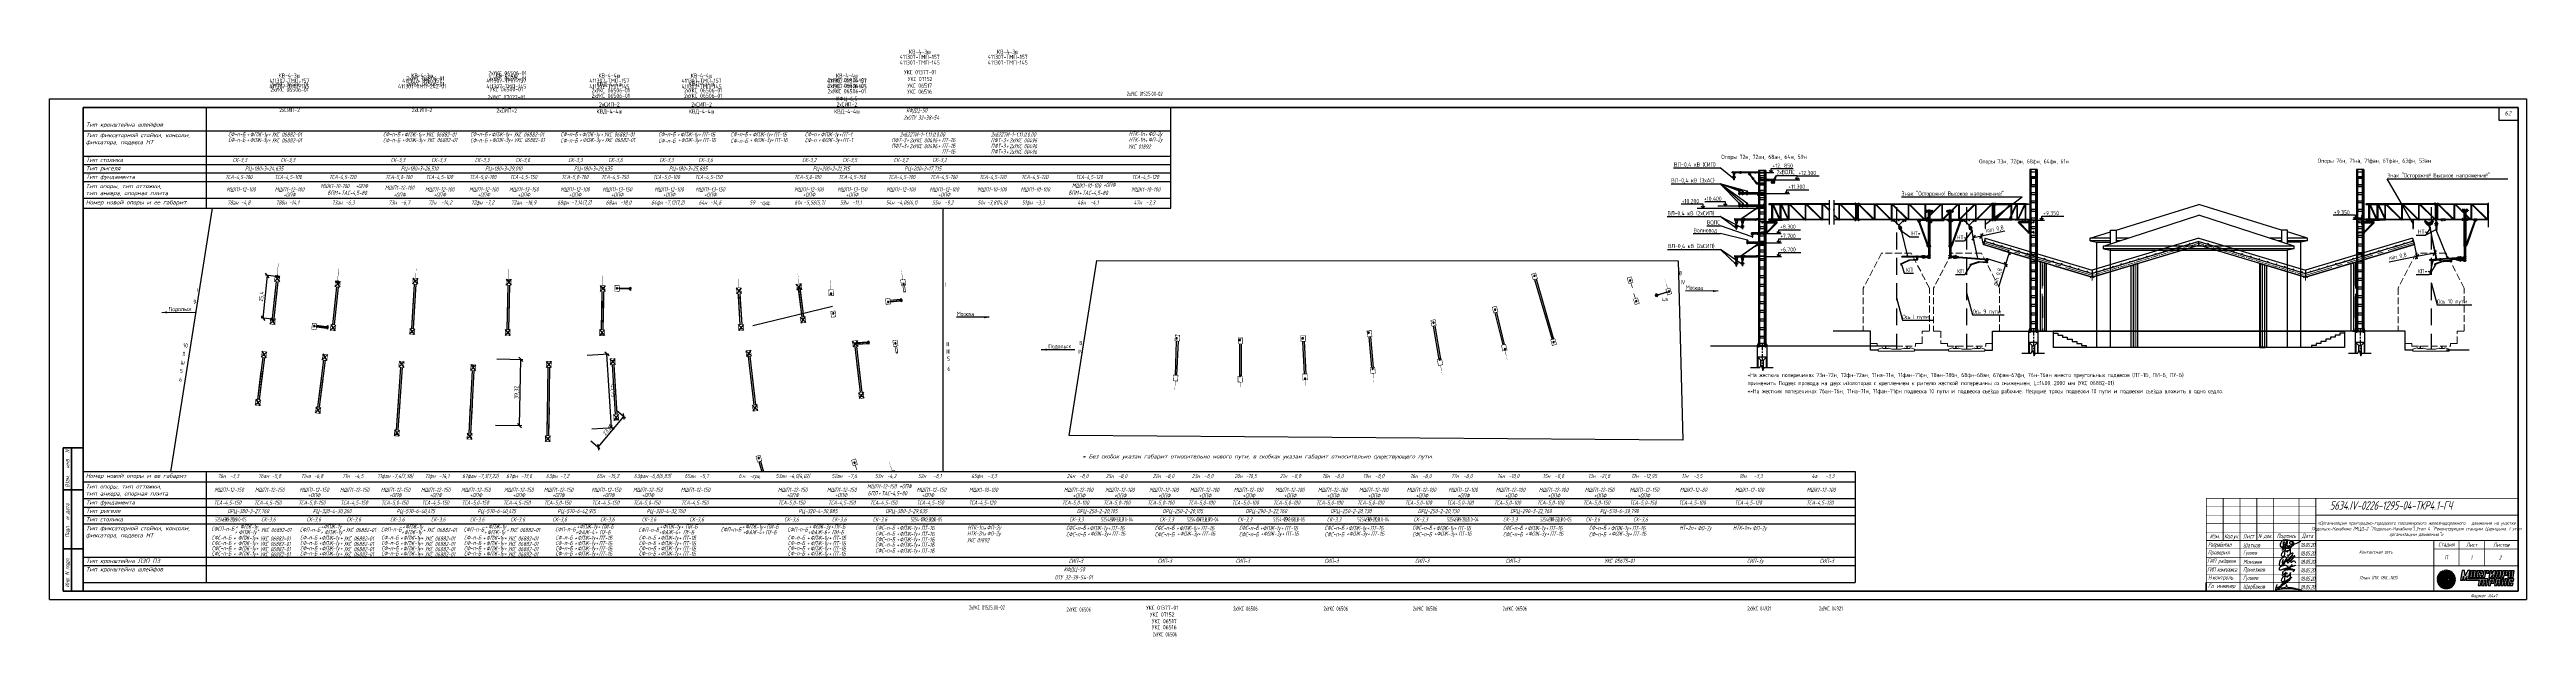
# Paper-space layout 'План КС(Платформы)' of a CAD drawing. Header units: metres. Extents: x -337 to 35510, y -3112 to 271.
# Drawn here: x -337 to 1133, y -77 to 271 of the extents above; entities outside this region: 1.
# The model-space entities are those that its viewports show. They can reach past a viewport. Long polylines and large blocks are cut down to what shows.
import ezdxf
from ezdxf import colors
from ezdxf.entities.mleader import LeaderData, LeaderLine
from ezdxf.enums import TextEntityAlignment as Align
from ezdxf.math import Vec2, Vec3

# ---------------------------------------------------------------- set-up
doc = ezdxf.new("R2010")
doc.units = ezdxf.units.M
for name, pattern in [('ACAD_ISO02W100', [15, 12, -3]), ('ACAD_ISO05W100', [33, 24, -3, 0, -3, 0, -3]), ('ACAD_ISO06W100', [36, 24, -3, 0, -3, 0, -3, 0, -3]), ('ACISOTGL', [3, 2, -1]), ('AM_ISO08W050x2', [9, 6, -0.75, 1.5, -0.75]), ('CCCCC', [2, 1.25, -0.25, 0.25, -0.25]), ('CENTER', [50.8, 31.75, -6.35, 6.35, -6.35]), ('Cплошная_2_00', [0]), ('DASHED', [19.05, 12.7, -6.35]), ('DASHED2', [9.525, 6.35, -3.175]), ('HIDDEN', [0.375, 0.25, -0.125]), ('ОСЕВАЯ', [2, 1.25, -0.25, 0.25, -0.25]), ('ОСЕВАЯ2', [28.575, 19.05, -3.175, 3.175, -3.175]), ('ПУНКТИРНАЯ10', [7, 5, -2]), ('штриховая', [19.05, 12.7, -6.35]), ('ШТРИХОВАЯX2', [1.5, 1, -0.5])]:
    doc.linetypes.add(name, pattern=pattern)
doc.layers.get('Defpoints').update_dxf_attribs({"color": 4})
for name, color, linetype, lineweight in [('1-Вспомогательные', 1, 'Continuous', 25), ('1-Оси', 1, 'CENTER', 20), ('1-Размеры', 1, 'Continuous', 20), ('S-METL', 4, 'Continuous', 30), ('S-METL-1', 1, 'ACAD_ISO02W100', 15), ('Б-Бетон_невидимые', 7, 'DASHED', 25), ('ГАБАРИТ', 3, 'Continuous', 18), ('Генплан', 7, 'Continuous', 18), ('Проект', 1, 'Continuous', 30), ('ТКР 08.07.16', 7, 'Continuous', 30)]:
    doc.layers.add(name, color=color, linetype=linetype, lineweight=lineweight)
for name, color, linetype in [('BASE', 7, 'Continuous'), ('LAYER1', 1, 'Continuous'), ('LAYER3', 3, 'CENTER'), ('LAYER4', 4, 'DASHED'), ('N_opor', 1, 'Continuous'), ('N_opor_VOK', 1, 'Continuous'), ('N_p_fider_1 ЭТАП', 3, 'Continuous'), ('OBJ', 7, 'Continuous'), ('P_userhelp', 6, 'Continuous'), ('S-SYMB', 1, 'Continuous'), ('S_opor', 7, 'Continuous'), ('S_p_podves_2КП', 7, 'Continuous'), ('VSPOMOG', 7, 'Continuous'), ('КС_ОПОРЫ В МАСШТАБЕ', 6, 'Continuous'), ('КС_СЕТКА_НОВЫЕ НОМЕРА ОПОР', 7, 'Continuous'), ('МГТ_СТ_ОФОРМЛЕНИЕ_ЛИСТА', 7, 'Continuous'), ('номера путей', 250, 'WL'), ('оформление', 7, 'Continuous'), ('Сетка', 7, 'Continuous'), ('Сетка анкера  I путь', 7, 'Continuous'), ('СЕТКА ГАБАРИТ', 7, 'Continuous'), ('Сетка конс стойки I путь', 7, 'Continuous'), ('Сетка консоли I путь', 7, 'Continuous'), ('Сетка Кр-ны ВЛ-0.4кВ (АС)', 7, 'Continuous'), ('Сетка Кр-ны ВЛ-0.4кВ (СИП)', 7, 'Continuous'), ('Сетка Кр-ны Волновод', 7, 'Continuous'), ('Сетка Кр-ны ВОЛС', 7, 'Continuous'), ('Сетка Кр-ны ЛЭП ПЭ', 7, 'Continuous'), ('Сетка Кр-ны ПРИВОДА', 7, 'Continuous'), ('Сетка Кр-ны РАЗЪЕД', 7, 'Continuous'), ('Сетка крон-ны ШЛЕЙФОВ', 7, 'Continuous'), ('Сетка ЛЕСТНИЦЫ', 7, 'Continuous'), ('Сетка опорные плиты I путь', 7, 'ACAD_ISO05W100'), ('Сетка Опоры I путь', 7, 'Continuous'), ('Сетка оттяжки  I путь', 7, 'Continuous'), ('Сетка подвес  НТ I путь', 7, 'Continuous'), ('Сетка Ригели I путь', 7, 'Continuous'), ('СЕТКА столики для ж.п.', 7, 'Continuous'), ('Сетка узлы кр-я КОНСОЛЕЙ', 7, 'Continuous'), ('Сетка узлы кр-я кр-в ЛЭП ПЭ', 7, 'Continuous'), ('Сетка узлы кр-я кр-в ШЛЕЙФОВ', 7, 'Continuous'), ('Сетка узлы крепления кр-нов ВЛ-0.4кВ (СИП)', 7, 'Continuous'), ('Сетка фиксаторы I путь', 7, 'Continuous'), ('Сетка фундаменты I путь', 7, 'ACAD_ISO05W100'), ('СХЕМА', 7, 'Continuous'), ('Шаблон чертежа', 7, 'Continuous')]:
    doc.layers.add(name, color=color, linetype=linetype)
doc.styles.add('00 ТЭЛП  25', font='gost.shx', dxfattribs={"height": 2.5})
doc.styles.add('ESKDU', font='eskdu.shx', dxfattribs={"width": 0.8, "bigfont": 'eskdb.shx'})
doc.styles.get("Standard").update_dxf_attribs({"font": 'arial.ttf'})
doc.styles.add('СПДС', font='spds.shx', dxfattribs={"oblique": 15})
doc.styles.add('СПДС_2.5', font='spds.shx', dxfattribs={"width": 0.9, "oblique": 15, "height": 2.5})
doc.styles.add('СПДС_5', font='spds.shx', dxfattribs={"width": 0.9, "oblique": 15, "height": 5})
doc.styles.add('Титул', font='times.ttf')
doc.styles.add('Шаблон 2.5', font='simplex.shx', dxfattribs={"width": 0.7, "oblique": 15, "height": 2.5})
doc.linetypes.add('WL', pattern='A,100,-5,["WL",Standard,S=3,R=0,X=-3,Y=-2],-2.5', length=107.5)
doc.linetypes.add('WL ПЭ-40', pattern='A,33.6,-1,[1,uks_lt,S=1,R=0,X=0,Y=-0.5],-5.4', length=40)
doc.linetypes.add('Волновод', pattern='A,100.7,-7.2,["~",Standard,S=2.5,R=0,X=-2.54,Y=-1.4],-4.35', length=112.25)
doc.dimstyles.new('ISO-25', dxfattribs={"dimtxt": 2.5, "dimasz": 2.5, "dimexe": 1.25, "dimexo": 0.625, "dimtad": 1, "dimtxsty": '00 ТЭЛП  25', "dimblk": 'OBLIQUE', "dimcen": 2.5, "dimadec": 0, "dimazin": 0, "dimtfac": 1, "dimtmove": 0, "dimatfit": 3, "dimfxl": 1, "dimarcsym": 0})

# ---------------------------------------------------------------- blocks, each defined once
blk = doc.blocks.new('_Oblique')
at = {"color": 0, "linetype": 'ByBlock', "lineweight": -2}
blk.add_line((-0.5, -0.5), (0.5, 0.5), dxfattribs=at)
blk = doc.blocks.new('*D78')
at = {"layer": 'Defpoints', "color": 0, "transparency": 16777216}
for p in [(-72, 87.9), (-57, 87.6), (-72.7, 48.6)]:
    blk.add_point(p, dxfattribs=at)
at = {"layer": 'P_userhelp', "color": 0, "lineweight": -2, "transparency": 16777216}
for p, q in [((-71.3, 87.9), (-55.8, 87.6)), ((-57.8, 48.3), (-57, 87.6)), ((-72.1, 48.6), (-56.5, 48.3))]:
    blk.add_line(p, q, dxfattribs=at)
at = {"layer": 'P_userhelp', "color": 0, "lineweight": -2, "transparency": 16777216, "xscale": 2.5, "yscale": 2.5, "zscale": 2.5}
for p, rotation in [((-57, 87.6), 88.86483194614776), ((-57.8, 48.3), 268.8648319461478)]:
    blk.add_blockref('_Oblique', p, dxfattribs=dict(at, rotation=rotation))
at = {"layer": 'P_userhelp', "color": 0, "transparency": 16777216, "insert": (-59.4, 68), "char_height": 2.5, "attachment_point": 5, "rotation": 88.8648, "style": '00 ТЭЛП  25'}
blk.add_mtext('39,32', dxfattribs=at)
blk = doc.blocks.new('*D79')
at = {"layer": 'Defpoints', "color": 0, "transparency": 16777216}
for p in [(-0.7, 57.8), (4.1, 53.7), (-16, 39.7)]:
    blk.add_point(p, dxfattribs=at)
at = {"layer": 'P_userhelp', "color": 0, "lineweight": -2, "transparency": 16777216}
for p, q in [((-11.1, 35.6), (4.1, 53.7)), ((-0.2, 57.4), (5.1, 52.9)), ((-15.5, 39.3), (-10.2, 34.8))]:
    blk.add_line(p, q, dxfattribs=at)
at = {"layer": 'P_userhelp', "color": 0, "lineweight": -2, "transparency": 16777216, "xscale": 2.5, "yscale": 2.5, "zscale": 2.5}
for p, rotation in [((4.1, 53.7), 49.8295616197184), ((-11.1, 35.6), 229.8295616197184)]:
    blk.add_blockref('_Oblique', p, dxfattribs=dict(at, rotation=rotation))
at = {"layer": 'P_userhelp', "color": 0, "transparency": 16777216, "insert": (-5, 45.9), "char_height": 2.5, "attachment_point": 5, "rotation": 49.8296, "style": '00 ТЭЛП  25'}
blk.add_mtext('23,69', dxfattribs=at)
blk = doc.blocks.new('*D80')
at = {"layer": 'Defpoints', "color": 0, "transparency": 16777216}
for p in [(-18.3, 90), (-5.9, 90.8), (-15.5, 46.4)]:
    blk.add_point(p, dxfattribs=at)
at = {"layer": 'P_userhelp', "color": 0, "lineweight": -2, "transparency": 16777216}
for p, q in [((-17.7, 90.1), (-4.7, 90.9)), ((-3.1, 47.2), (-5.9, 90.8)), ((-14.9, 46.4), (-1.9, 47.2))]:
    blk.add_line(p, q, dxfattribs=at)
at = {"layer": 'P_userhelp', "color": 0, "lineweight": -2, "transparency": 16777216, "xscale": 2.5, "yscale": 2.5, "zscale": 2.5}
for p, rotation in [((-5.9, 90.8), 93.64638580298995), ((-3.1, 47.2), 273.64638580299)]:
    blk.add_blockref('_Oblique', p, dxfattribs=dict(at, rotation=rotation))
at = {"layer": 'P_userhelp', "color": 0, "transparency": 16777216, "insert": (-2.5, 69.1), "char_height": 2.5, "attachment_point": 5, "rotation": 273.6464, "style": '00 ТЭЛП  25'}
blk.add_mtext('43,75', dxfattribs=at)
blk = doc.blocks.new('*U82')
at = {"color": 0, "linetype": 'ByBlock', "lineweight": -2}
blk.add_line((0, 0), (9.97, 0), dxfattribs=at)
at = {"color": 0, "linetype": 'ByBlock', "lineweight": -2, "extrusion": (0, 1e-16, -1)}
blk.add_solid([(-1.54, 0.3), (-1.54, -0.3), (0, 0)], dxfattribs=at)
blk = doc.blocks.new('*U83')
at = {"color": 0, "linetype": 'ByBlock', "lineweight": -2}
blk.add_line((0, 0), (9.76, 0), dxfattribs=at)
at = {"color": 0, "linetype": 'ByBlock', "lineweight": -2, "extrusion": (0, 1e-16, -1)}
blk.add_solid([(-1.54, 0.3), (-1.54, -0.3), (0, 0)], dxfattribs=at)
blk = doc.blocks.new('A$C3D15640B')
at = {"color": 251, "lineweight": 5}
blk.add_line((1920, -1328), (1920, -1334), dxfattribs=at)
at = {"layer": 'ГАБАРИТ', "color": 8, "linetype": 'ПУНКТИРНАЯ10', "lineweight": 13, "ltscale": 100}
blk.add_lwpolyline([(3345, -1100), (495, -1100), (495, -900), (0, -900), (0, 0), (-530, 0), (-530, 3200), (820, 5800), (3020, 5800), (4370, 3200), (4370, 0), (3840, 0), (3840, -900), (3345, -900), (3345, -1100)], dxfattribs=at)
at = {"layer": 'Генплан', "color": 251, "lineweight": 5}
for p, q in [((870, -1243), (570, -1323)), ((570, -1323), (570, -1473)), ((570, -1473), (3270, -1473)), ((914, -1243), (870, -1243)), ((1049, -1280), (951, -1280)), ((1094, -1257), (1049, -1269)), ((1049, -1269), (1049, -1280)), ((1049, -1280), (1124, -1280)), ((1087, -1116), (1086, -1136)), ((1086, -1136), (1104, -1140)), ((1112, -1153), (1112, -1234)), ((1124, -1100), (1114, -1100)), ((1133, -1100), (1124, -1100)), ((1124, -1280), (1199, -1280)), ((1136, -1234), (1136, -1153)), ((1143, -1140), (1161, -1136)), ((1199, -1269), (1153, -1257)), ((1161, -1136), (1160, -1116)), ((1199, -1280), (1199, -1269)), ((1294, -1280), (1199, -1280)), ((1350, -1268), (1306, -1268)), ((1590, -1328), (1350, -1268)), ((1920, -1328), (1590, -1328)), ((2250, -1328), (1920, -1328)), ((2490, -1268), (2250, -1328)), ((2534, -1268), (2490, -1268)), ((2641, -1280), (2546, -1280)), ((2687, -1257), (2641, -1269)), ((2641, -1269), (2641, -1280)), ((2641, -1280), (2716, -1280)), ((2680, -1116), (2679, -1136)), ((2679, -1136), (2697, -1140)), ((2704, -1153), (2704, -1234)), ((2716, -1100), (2707, -1100)), ((2726, -1100), (2716, -1100)), ((2716, -1280), (2791, -1280)), ((2728, -1234), (2728, -1153)), ((2736, -1140), (2754, -1136)), ((2791, -1269), (2746, -1257)), ((2754, -1136), (2753, -1116)), ((2791, -1280), (2791, -1269)), ((2889, -1280), (2791, -1280)), ((2970, -1243), (2926, -1243)), ((3270, -1323), (2970, -1243)), ((3270, -1473), (3270, -1323))]:
    blk.add_line(p, q, dxfattribs=at)
for centre, radius, start, end in [((951, -1243), 37, 180, 270), ((1102, -1116), 15, 103.31616, 177.12356), ((1087, -1234), 25, 287.21751, 0), ((1114, -1167), 66.9, 90, 103.31616), ((1097, -1153), 15, 0, 60.44009), ((1133, -1167), 66.9, 76.68384, 90), ((1151, -1153), 15, 119.55991, 180), ((1161, -1234), 25, 180, 252.78249), ((1145, -1116), 15, 2.87644, 76.68384), ((1294, -1268), 12, 270, 0), ((2546, -1268), 12, 180, 270), ((2695, -1116), 15, 103.31616, 177.12356), ((2679, -1234), 25, 287.21751, 0), ((2707, -1167), 66.9, 90, 103.31616), ((2689, -1153), 15, 0, 60.44009), ((2726, -1167), 66.9, 76.68384, 90), ((2743, -1153), 15, 119.55991, 180), ((2753, -1234), 25, 180, 252.78249), ((2738, -1116), 15, 2.87644, 76.68384), ((2889, -1243), 37, 270, 0)]:
    blk.add_arc(centre, radius, start, end, dxfattribs=at)
blk = doc.blocks.new('123123ва23423')
at = {"color": 251}
for p, q in [((6226261, 7425537), (6226761, 7425437)), ((6226761, 7425437), (6227756, 7425437)), ((6241884, 7425437), (6240888, 7425437)), ((6242384, 7425537), (6241884, 7425437)), ((6227256, 7424937), (6227756, 7424837)), ((6240888, 7424837), (6227756, 7424837)), ((6241388, 7424937), (6240888, 7424837))]:
    blk.add_line(p, q, dxfattribs=at)
for points in [[(6227256, 7425137), (6234322, 7427434)], [(6228195, 7426337), (6234322, 7428237)], [(6240449, 7426337), (6234322, 7428237)], [(6241388, 7425137), (6234322, 7427434)], [(6226261, 7425737), (6227756, 7426201)], [(6226261, 7425737), (6227756, 7425737)], [(6226261, 7425537), (6226261, 7425737)], [(6226261, 7425537), (6227756, 7425537)], [(6226761, 7417637), (6226761, 7425437)], [(6227756, 7425299), (6227756, 7426337), (6228195, 7426337), (6228195, 7425442)], [(6228195, 7425737), (6229102, 7425737)], [(6228195, 7425537), (6228487, 7425537)], [(6239543, 7425737), (6240449, 7425737)], [(6240158, 7425537), (6240449, 7425537)], [(6240888, 7425299), (6240888, 7426337), (6240449, 7426337), (6240449, 7425442)], [(6242384, 7425737), (6240888, 7426201)], [(6240888, 7425737), (6242384, 7425737)], [(6240888, 7425537), (6242384, 7425537)], [(6241884, 7417637), (6241884, 7425437)], [(6242384, 7425537), (6242384, 7425737)], [(6227256, 7424937), (6227256, 7425137)], [(6227256, 7425137), (6241388, 7425137)], [(6227256, 7424937), (6241388, 7424937)], [(6227756, 7417637), (6227756, 7424837)], [(6240888, 7417637), (6240888, 7424937)], [(6241388, 7424937), (6241388, 7425137)]]:
    blk.add_lwpolyline(points, dxfattribs=at)
blk = doc.blocks.new('C0A2')
for p, q in [((0, 8), (1, 9)), ((0, -8), (0, 8)), ((0, 6), (1, 5)), ((1, 9), (7, 9)), ((1, 5), (7, 5)), ((7, 9), (8, 8)), ((7, 5), (8, 6)), ((8, 8), (8, -8)), ((0, -6), (1, -5)), ((1, -9), (0, -8)), ((1, -5), (7, -5)), ((7, -9), (1, -9)), ((7, -5), (8, -6)), ((8, -8), (7, -9))]:
    blk.add_line(p, q)
for centre, start, end in [((12, 0), 156.28642, 203.71358), ((-4, 0), 336.28642, 23.71358)]:
    blk.add_arc(centre, 11.6, start, end)
blk = doc.blocks.new('D0A7')
for p, q in [((2, 10.5), (0, 10.5)), ((0, 10.5), (0, -10.5)), ((2, -10.5), (2, 10.5)), ((0, -10.5), (2, -10.5))]:
    blk.add_line(p, q)
blk = doc.blocks.new('truba 60')
at = {"layer": '1-Размеры'}
for points in [[(826184, -1567735), (826244, -1567735), (826244, -1567795), (826184, -1567795)], [(826188, -1567739), (826240, -1567739), (826240, -1567791), (826188, -1567791)]]:
    blk.add_lwpolyline(points, close=True, dxfattribs=at)
blk = doc.blocks.new('EF539500')
for p, q in [((4.7, 90), (0, 90)), ((0, 90), (0, 0)), ((0, 0), (90, 0)), ((8, 18), (8, 86.7)), ((86.7, 8), (18, 8)), ((90, 4.7), (90, 0))]:
    blk.add_line(p, q)
for centre, radius, start, end in [((4.7, 86.7), 3.3, 0, 90), ((18, 18), 10, 180, 270), ((86.7, 4.7), 3.3, 0, 90)]:
    blk.add_arc(centre, radius, start, end)
blk = doc.blocks.new('TSA(TSAE)')
for p, q in [((-335, 0), (335, 0)), ((-335, -1595), (-335, 0)), ((335, 0), (335, -1595)), ((-335, -800), (-63, -1072)), ((-335, -800), (335, -800)), ((-295, -1595), (-295, -840)), ((-103, -1461), (-103, -1072)), ((-63, -1072), (63, -1072)), ((335, -800), (63, -1072)), ((103, -1696), (103, -1072)), ((295, -840), (295, -1595))]:
    blk.add_line(p, q)
at = {"color": 4, "linetype": 'CCCCC', "ltscale": 400}
blk.add_line((0, 192), (0, -1628), dxfattribs=at)
blk.add_lwpolyline([(-865, -1595), (-174, -1595), (-62, -1383), (45, -1806), (157, -1595), (811, -1595)])
blk = doc.blocks.new('*U118')
blk.add_blockref('TSA(TSAE)', (0, 0))
blk = doc.blocks.new('DEA59')
at = {"linetype": 'Continuous'}
for p, q in [((-8, -74), (-8, 8)), ((8, -74), (8, 8)), ((-47, -103), (-30, -96)), ((-25, -373), (-47, -366)), ((-25, -92), (-17, -79)), ((-8, -407), (-11, -389)), ((9, -74), (-9, -74)), ((8, -407), (11, -389)), ((25, -92), (17, -79)), ((25, -373), (47, -366)), ((47, -103), (30, -96))]:
    blk.add_line(p, q, dxfattribs=at)
at = {"color": 5, "linetype": 'HIDDEN', "ltscale": 15}
for p, q in [((8, 0), (-8, 0)), ((8, -24), (-8, -24)), ((-8, -74), (-8, -82)), ((-8, -407), (-8, -415)), ((8, -74), (8, -82)), ((8, -407), (8, -415))]:
    blk.add_line(p, q, dxfattribs=at)
at = {"color": 4, "linetype": 'ОСЕВАЯ', "ltscale": 16}
blk.add_line((0, 28), (0, -101), dxfattribs=at)
at = {"color": 7, "linetype": 'Continuous'}
for p, q in [((-51, -179), (-111, -194)), ((-51, -264), (-111, -279)), ((-110, -204), (0, -204)), ((-110, -289), (0, -289)), ((-51, -225), (-81, -233)), ((-78, -243), (0, -243)), ((-57, -112), (-55, -156)), ((-57, -358), (-55, -314)), ((-55, -164), (0, -164)), ((-55, -306), (0, -306)), ((-49, -104), (-49, -104)), ((-49, -104), (-48, -104)), ((-49, -366), (-48, -366)), ((-42, -168), (-42, -164)), ((-42, -306), (-42, -289)), ((-32, -474), (-33, -475)), ((-33, -475), (-33, -484)), ((-32, -486), (-33, -484)), ((-32, -474), (-32, -486)), ((-29, -474), (-32, -474)), ((-29, -486), (-32, -486)), ((-20, -514), (-30, -484)), ((-29, -471), (-28, -469)), ((-29, -471), (-29, -480)), ((-28, -469), (-20, -469)), ((-28, -475), (-20, -475)), ((-21, -482), (-14, -505)), ((-19, -471), (-20, -469)), ((-19, -469), (-19, -488)), ((-19, -471), (-19, -488)), ((-19, -488), (-19, -488)), ((-14, -457), (-5, -455)), ((-12, -510), (-12, -518)), ((-12, -518), (-9, -518)), ((-9, -518), (-12, -518)), ((-10, -510), (-10, -518)), ((-9, -518), (-7, -538)), ((-8, -487), (-6, -487)), ((2, -474), (-7, -474)), ((4, -486), (-7, -486)), ((-7, -495), (-6, -496)), ((3, -538), (-7, -538)), ((55, -164), (0, -164)), ((110, -204), (0, -204)), ((78, -243), (0, -243)), ((110, -289), (0, -289)), ((55, -306), (0, -306)), ((4, -487), (2, -487)), ((5, -518), (3, -538)), ((8, -518), (5, -518)), ((6, -510), (6, -518)), ((9, -471), (8, -509)), ((8, -510), (8, -518)), ((19, -471), (9, -471)), ((19, -471), (17, -509)), ((20, -448), (19, -471)), ((23, -469), (23, -491)), ((30, -469), (23, -469)), ((23, -474), (23, -474)), ((30, -475), (23, -475)), ((30, -484), (23, -484)), ((23, -486), (23, -486)), ((30, -491), (23, -491)), ((31, -471), (30, -469)), ((31, -488), (30, -491)), ((31, -471), (31, -488)), ((42, -168), (42, -164)), ((42, -306), (42, -289)), ((49, -104), (48, -104)), ((49, -366), (48, -366)), ((51, -179), (111, -194)), ((51, -225), (81, -233)), ((51, -264), (111, -279)), ((57, -112), (55, -156)), ((57, -358), (55, -314))]:
    blk.add_line(p, q, dxfattribs=at)
at = {"color": 2, "linetype": 'Continuous'}
for p, q in [((-111, -194), (0, -194)), ((-111, -279), (0, -279)), ((-79, -233), (0, -233)), ((-48, -156), (48, -156)), ((-48, -316), (48, -316)), ((-48, -355), (47, -355)), ((-46, -114), (49, -114)), ((-1, -175), (-36, -175)), ((0, -221), (-35, -221)), ((0, -259), (-35, -259)), ((111, -194), (0, -194)), ((0, -221), (35, -221)), ((79, -233), (0, -233)), ((0, -259), (35, -259)), ((111, -279), (0, -279)), ((1, -175), (36, -175))]:
    blk.add_line(p, q, dxfattribs=at)
at = {"color": 4, "linetype": 'ОСЕВАЯ', "ltscale": 15}
for p, q in [((35, -480), (-35, -480)), ((11, -545), (-11, -545)), ((0, -582), (0, -385))]:
    blk.add_line(p, q, dxfattribs=at)
at = {"color": 4, "linetype": 'Continuous'}
for p, q in [((-33, -475), (-29, -475)), ((-33, -484), (-30, -484)), ((-7, -475), (2, -475)), ((-7, -484), (3, -484))]:
    blk.add_line(p, q, dxfattribs=at)
for p, q in [((-24, -480), (-27, -480)), ((-21, -482), (-14, -502)), ((-17, -448), (-4, -456)), ((-8, -532), (-14, -521)), ((-13, -432), (-13, -439)), ((13, -432), (-13, -432)), ((13, -439), (-13, -439)), ((-8, -487), (-12, -510)), ((-10, -432), (-10, -439)), ((-6, -487), (-10, -510)), ((8, -430), (-8, -430)), ((-8, -432), (-8, -439)), ((6, -407), (-6, -407)), ((-5, -538), (-5, -567)), ((5, -567), (-5, -567)), ((-4, -538), (-4, -557)), ((-1, -457), (3, -482)), ((2, -487), (6, -510)), ((4, -487), (8, -510)), ((4, -540), (11, -521)), ((4, -533), (4, -557)), ((5, -536), (5, -567)), ((5, -536), (5, -541)), ((8, -432), (8, -439)), ((10, -432), (10, -439)), ((13, -432), (13, -439)), ((21, -492), (20, -492)), ((21, -492), (20, -492))]:
    blk.add_line(p, q)
at = {"color": 7, "linetype": 'Continuous', "ltscale": 10}
for p, q in [((-19, -464), (-19, -488)), ((-7, -469), (-7, -487)), ((-7, -490), (-7, -495))]:
    blk.add_line(p, q, dxfattribs=at)
at = {"color": 4, "linetype": 'CENTER', "ltscale": 10}
blk.add_line((9, -502), (-14, -502), dxfattribs=at)
at = {"linetype": 'Continuous', "ltscale": 10}
for p, q in [((-8, -430), (-8, -432)), ((8, -430), (8, -432))]:
    blk.add_line(p, q, dxfattribs=at)
at = {"color": 6, "linetype": 'CENTER', "ltscale": 10}
blk.add_line((-2, -486), (-2, -543), dxfattribs=at)
at = {"color": 4, "linetype": 'ОСЕВАЯ', "ltscale": 40}
blk.add_line((0, -441), (0, -57), dxfattribs=at)
at = {"color": 6, "linetype": 'Continuous'}
blk.add_circle((-2, -502), 6.86, dxfattribs=at)
at = {"color": 4, "linetype": 'Continuous'}
for centre, radius in [((-7, -501), 1.35), ((-7, -503), 1.35), ((-6, -498), 1.35), ((-6, -506), 1.35), ((-5, -501), 1.35), ((-3, -497), 1.35), ((-4, -504), 1.35), ((-3, -507), 1.35), ((-3, -499), 1.35), ((-2, -502), 1.44), ((-1, -505), 1.35), ((-1, -497), 1.35), ((-1, -507), 1.35), ((0, -500), 1.35), ((1, -503), 1.35), ((2, -498), 1.35), ((2, -506), 1.35), ((3, -501), 1.35), ((3, -503), 1.35)]:
    blk.add_circle(centre, radius, dxfattribs=at)
at = {"color": 7, "linetype": 'Continuous'}
for centre, radius, start, end in [((0, 8), 8, 0, 180), ((-110, -199), 5, 104.65435, 270), ((-110, -284), 5, 104.65435, 270), ((-78, -238), 5, 104.65435, 270), ((-49, -112), 8, 90, 180), ((-52, -160), 5, 128.74676, 235.27792), ((-52, -310), 5, 124.72208, 231.25324), ((-49, -358), 8, 180, 266.3797), ((-53, -168), 10.7, 277.35563, 0), ((-51, -215), 10.6, 270, 90), ((-51, -253), 10.6, 270, 90), ((-23, -472), 5.67, 146.54009, 213.45991), ((-16, -480), 12.8, 158.14814, 179.98363), ((-25, -472), 5.67, 326.54009, 33.45991), ((-32, -480), 12.8, 338.52962, 21.85186), ((-25, -488), 5.67, 7.1378, 31.10625), ((-21, -458), 7, 287.68878, 8.21321), ((1, -503), 9.5, 133.19952, 166.51723), ((1, -501), 9.5, 183.41156, 184.46548), ((1, -503), 11, 131.9373, 139.65325), ((-21, -458), 18, 321.70489, 353.62063), ((-10, -460), 7, 0, 45.58469), ((-5, -557), 1.71, 276.88558, 356.47823), ((13, -480), 10, 189.88076, 242.95945), ((5, -557), 1.71, 183.52177, 263.11442), ((26, -449), 6, 134.81863, 177.41525), ((25, -472), 5.67, 326.54009, 33.45991), ((18, -480), 12.8, 338.14814, 21.85186), ((25, -488), 5.67, 326.54009, 33.45991), ((51, -215), 10.6, 90, 270), ((51, -253), 10.6, 90, 270), ((53, -168), 10.7, 180, 262.64437), ((49, -112), 8, 0, 84.63009), ((49, -358), 8, 273.6203, 360), ((52, -160), 5, 304.72208, 51.25324), ((52, -310), 5, 308.74676, 55.27792), ((78, -238), 5, 270, 75.34565), ((110, -199), 5, 270, 75.34565), ((110, -284), 5, 270, 75.34565)]:
    blk.add_arc(centre, radius, start, end, dxfattribs=at)
at = {"linetype": 'Continuous'}
for centre, radius, start, end in [((-50, -94), 10, 275.36991, 291.93565), ((-50, -376), 10, 73.31587, 86.3797), ((-34, -87), 10, 291.93565, 330.5394), ((-30, -392), 20, 7.89041, 73.31587), ((-9, -84), 10, 90, 150.5394), ((9, -84), 10, 29.4606, 90), ((30, -392), 20, 106.68413, 172.10959), ((34, -87), 10, 209.4606, 248.06435), ((50, -94), 10, 248.06435, 264.63009), ((50, -376), 10, 93.6203, 106.68413)]:
    blk.add_arc(centre, radius, start, end, dxfattribs=at)
at = {"ltscale": 10}
blk.add_arc((-27, -483), 3, 90, 198.89529, dxfattribs=at)
for centre, radius, start, end in [((-6, -429), 22, 90, 239.37678), ((-24, -483), 3, 19.12203, 90), ((-6, -509), 15, 198.89529, 259.40314), ((-2, -498), 13, 199.12203, 223.9722), ((-2, -502), 13, 196.1049, 220.68359), ((-18, -480), 28, 17.8379, 59.37678), ((2, -509), 15, 280.31032, 357.41525), ((6, -429), 22, 311.5357, 90), ((2, -509), 6, 351.27427, 359.00436), ((20, -495), 3, 90, 164.21643), ((18, -471), 4, 13.28116, 80.27828), ((-18, -480), 41, 342.24917, 13.28116)]:
    blk.add_arc(centre, radius, start, end)
at = {"color": 5, "linetype": 'HIDDEN', "ltscale": 15}
for centre, radius, start, end in [((-14, -89), 3, 133.01364, 253.12491), ((-14, -422), 3, 133.01364, 253.12491), ((0, -104), 23, 46.98636, 133.01364), ((0, -437), 23, 46.98636, 133.01364), ((0, -44), 50, 253.12491, 286.87509), ((0, -377), 50, 253.12491, 286.87509), ((14, -89), 3, 286.87509, 46.98636), ((14, -422), 3, 286.87509, 46.98636)]:
    blk.add_arc(centre, radius, start, end, dxfattribs=at)
at = {"color": 7, "linetype": 'HIDDEN', "ltscale": 10}
blk.add_arc((-2, -502), 8, 200.51644, 339.4175, dxfattribs=at)
at = {"color": 1, "linetype": 'Continuous'}
blk.add_point((0, 0), dxfattribs=at)
at = {"color": 0, "linetype": 'ByBlock'}
for p in [(-32, -484), (-28, -480), (31, -488)]:
    blk.add_point(p, dxfattribs=at)
at = {"color": 2, "linetype": 'Continuous'}
blk.add_point((-2, -502), dxfattribs=at)
blk = doc.blocks.new('C0C4')
at = {"color": 1, "linetype": 'CENTER'}
for p, q in [((-16, 0), (16, 0)), ((0, -16), (0, 16))]:
    blk.add_line(p, q, dxfattribs=at)
for p, q in [((-12, 6), (-12, -6)), ((-1, 13), (-11, 8)), ((11, 8), (1, 13)), ((12, -6), (12, 6)), ((-11, -8), (-1, -13)), ((1, -13), (11, -8))]:
    blk.add_line(p, q)
for radius in [10.8, 8]:
    blk.add_circle((0, 0), radius)
for start, end in [(145.08763, 154.91237), (85.08763, 94.91237), (25.08763, 34.91237), (205.08763, 214.91237), (265.08763, 274.91237), (325.08763, 334.91237)]:
    blk.add_arc((0, 0), 13.2, start, end)
at = {"color": 1}
blk.add_arc((0, 0), 6.92, 60, 330, dxfattribs=at)
blk = doc.blocks.new('A$C747A6B48')
at = {"extrusion": (2.44921e-16, 1, -3.83537e-17)}
for p, q in [((-541, -61), (-449, 16)), ((-541, -65), (-449, 13)), ((-453, 13), (-449, 16)), ((-348, -103), (-445, 12)), ((-370, 16), (-302, -65)), ((-541, -65), (-541, -61)), ((-539, -80), (-541, -65)), ((-516, -93), (-539, -80)), ((-495, -92), (-516, -93)), ((-415, -24), (-495, -92)), ((-342, -78), (-353, -65)), ((-342, -78), (-353, -65)), ((-327, -105), (-348, -103)), ((-339, -54), (-328, -67)), ((-339, -54), (-328, -67)), ((-327, -105), (-304, -86)), ((-302, -65), (-304, -86))]:
    blk.add_line(p, q, dxfattribs=at)
at = {"color": 2, "linetype": 'ОСЕВАЯ2'}
for p, q in [((-393, 25), (-528, -86)), ((-393, 25), (-528, -86)), ((379, 25, 6), (396, 11, 6)), ((470, -51, 6), (513, -86, 6)), ((493, -36, 2441), (493, -81, 2441))]:
    blk.add_line(p, q, dxfattribs=at)
at = {"color": 4, "linetype": 'DASHED2'}
for p, q in [((-448, 13), (-369, 13)), ((433, 14, 6), (355, 14, 6))]:
    blk.add_line(p, q, dxfattribs=at)
at = {"color": 4, "linetype": 'DASHED2', "ltscale": 0.3}
blk.add_line((-448, 13), (-369, 13), dxfattribs=at)
at = {"color": 7, "linetype": 'Continuous'}
for p, q in [((-447, 17), (-372, 17)), ((432, 17, 6), (358, 17, 6)), ((-340, -75), (-21, -381, 2435)), ((-329, -70), (-13, -372, 2435)), ((315, -70, 6), (-2, -372, 2435)), ((326, -75, 6), (10, -376, 2435)), ((485, -51, 2441), (485, -67, 2441)), ((501, -67, 2441), (501, -51, 2441))]:
    blk.add_line(p, q, dxfattribs=at)
at = {"color": 2, "linetype": 'ОСЕВАЯ2', "extrusion": (2.44921e-16, 1, -3.83537e-17)}
for p in [(-316, -96), (-335, -73)]:
    blk.add_line(p, (-417, 25), dxfattribs=at)
at = {"extrusion": (-2.44921e-16, 1, -3.83537e-17)}
for p, q in [((356, 16, 6), (351, 11, 6)), ((429, 11, 6), (431, 12, 6)), ((439, 12, 6), (434, 17, 6)), ((441, 11, 6), (434, 17, 6)), ((435, 12, 6), (435, 13, 6)), ((437, 11, 6), (435, 13, 6)), ((299, -51, 6), (288, -65, 6)), ((288, -65, 6), (289, -86, 6)), ((297, -92, 6), (289, -86, 6)), ((312, -105, 6), (307, -100, 6)), ((312, -105, 6), (334, -103, 6)), ((324, -54, 6), (313, -67, 6)), ((324, -54, 6), (313, -67, 6)), ((327, -78, 6), (338, -65, 6)), ((327, -78, 6), (338, -65, 6)), ((334, -103, 6), (378, -51, 6)), ((432, -51, 6), (481, -92, 6)), ((481, -92, 6), (502, -93, 6)), ((502, -93, 6), (525, -79, 6)), ((526, -65, 6), (510, -51, 6)), ((526, -61, 6), (514, -51, 6)), ((525, -79, 6), (526, -65, 6)), ((526, -65, 6), (526, -61, 6))]:
    blk.add_line(p, q, dxfattribs=at)
at = {"color": 2, "linetype": 'ОСЕВАЯ2', "extrusion": (-2.44921e-16, 1, -3.83537e-17)}
for p, q in [((390, 11, 6), (402, 25, 6)), ((390, 11, 6), (402, 25, 6)), ((301, -95, 6), (339, -51, 6)), ((301, -95, 6), (339, -51, 6))]:
    blk.add_line(p, q, dxfattribs=at)
at = {"color": 4, "linetype": 'CENTER'}
for p, q in [((-335, -73), (-347, -73)), ((-335, -73), (-347, -73)), ((-335, -73), (-335, -61)), ((-335, -73), (-335, -61)), ((-335, -73), (-335, -61)), ((-335, -73), (-335, -61)), ((-335, -73), (-335, -85)), ((-335, -73), (-335, -85)), ((-335, -73), (-323, -73)), ((-335, -73), (-323, -73)), ((321, -73), (309, -73)), ((320, -73, 6), (320, -61, 6)), ((320, -73, 6), (320, -85, 6)), ((321, -73), (333, -73))]:
    blk.add_line(p, q, dxfattribs=at)
at = {"color": 7, "linetype": 'Continuous'}
for centre, radius, start, end in [((-447, 14), 3, 90, 130.12074), ((432, 14, 6), 3, 49.87926, 90), ((-335, -73), 6, 17.34959, 202.24236), ((-335, -73), 6, 17.34959, 202.24236), ((-7, -370, 2435), 18, 218.00208, 338.28608), ((-7, -370, 2435), 6, 201.71392, 309.47018), ((-7, -370, 2435), 6, 230.52982, 338.28608), ((-7, -370, 2435), 6, 243.81532, 338.28608), ((320, -73, 6), 6.08, 346.07766, 147.86191), ((493, -67, 2441), 8, 180, 0)]:
    blk.add_arc(centre, radius, start, end, dxfattribs=at)
for centre, radius, start, end in [((-448, 10), 3, 40, 130.12074), ((-372, 14), 3, 40, 90), ((-372, 14), 3, 40, 90), ((358, 14, 6), 3, 90, 140), ((433, 10, 6), 3, 49.87926, 140), ((-346, -60), 9, 40, 220), ((-346, -60), 9, 40, 220), ((-335, -73), 9, 220, 266.99549), ((-335, -73), 9, 348.01826, 40), ((320, -73, 6), 9, 140, 188.89026), ((320, -73, 6), 9, 140, 188.89026), ((320, -73, 6), 9, 260.73108, 320), ((320, -73, 6), 9, 289.56796, 320), ((331, -59, 6), 9, 320, 140)]:
    blk.add_arc(centre, radius, start, end)
at = {"extrusion": (9.39363e-33, -3.83537e-17, -1)}
for centre, start_param, end_param in [((494, -70, 6), 2.4281706, 6.8495201), ((494, -66, 6), -0.6981317, -0.2526803), ((494, -66, 6), -0.8151634, -0.6981317), ((494, -66, 6), 3.3942729, 4.1641356)]:
    blk.add_ellipse(centre, major_axis=(-10, 0), ratio=0.7071068, start_param=start_param, end_param=end_param, dxfattribs=at)
at = {"color": 1, "linetype": 'Continuous'}
blk.add_point((-7, -45), dxfattribs=at)
at = {"color": 2}
blk.add_point((-7, -376, 2435), dxfattribs=at)
at = {"color": 7, "linetype": 'Continuous'}
blk.add_blockref('C0C4', (-508, -70), dxfattribs=at)
at = {"color": 7, "rotation": 334.9999999999515}
blk.add_blockref('DEA59', (-9, -374), dxfattribs=at)
blk = doc.blocks.new('ы')
for points in [[(213.7, 135.2), (217.2, 135.2), (217.2, 141.2), (213.7, 141.2)], [(213.7, 141.2), (217.2, 141.2), (217.2, 140), (213.7, 140)], [(213.7, 134), (217.2, 134), (217.2, 135.2), (213.7, 135.2)], [(213.7, 128), (217.2, 128), (217.2, 129.2), (213.7, 129.2)], [(213.7, 122), (217.2, 122), (217.2, 123.2), (213.7, 123.2)], [(213.7, 115.6), (217.2, 115.6), (217.2, 116.8), (213.7, 116.8)], [(213.7, 109.2), (217.2, 109.2), (217.2, 110.4), (213.7, 110.4)], [(213.7, 102.8), (217.2, 102.8), (217.2, 104), (213.7, 104)], [(213.7, 96.4), (217.2, 96.4), (217.2, 97.6), (213.7, 97.6)], [(213.7, 90), (217.2, 90), (217.2, 91.2), (213.7, 91.2)]]:
    blk.add_lwpolyline(points, close=True)
blk = doc.blocks.new('*U123')
for p, q in [((-175, 11840), (175, 11840)), ((-270, 9620), (-270, 20)), ((-290, 200), (-335, 60)), ((-335, 20), (-335, 60)), ((335, 20), (-335, 20)), ((-335, 20), (-335, 0)), ((-335, 0), (-160, 0)), ((-335, 0), (-250, 0)), ((-335, 0), (335, 0)), ((-270, 200), (-290, 200)), ((-270, 20), (-270, 200)), ((-250, -97), (-250, 100)), ((-175, 20), (-175, 600)), ((-160, 0), (-160, 20)), ((0, 20), (325, 20)), ((160, 0), (160, 20)), ((335, 0), (160, 0)), ((250, -95), (250, 100)), ((335, 0), (250, 0)), ((270, 20), (270, 200)), ((270, 200), (290, 200)), ((290, 200), (335, 60)), ((335, 20), (335, 60)), ((335, 20), (335, 0))]:
    blk.add_line(p, q)
for points in [[(-270, 20), (270, 20), (270, 12020), (-270, 12020)], [(-270, 20), (-175, 20), (-175, 12020), (-270, 12020)], [(270, 20), (175, 20), (175, 12020), (270, 12020)], [(-175, 5720), (175, 5720), (175, 5840), (-175, 5840)], [(-175, 5080), (175, 5080), (175, 5200), (-175, 5200)], [(-175, 4440), (175, 4440), (175, 4560), (-175, 4560)], [(-175, 3800), (175, 3800), (175, 3920), (-175, 3920)], [(-175, 3160), (175, 3160), (175, 3280), (-175, 3280)], [(-175, 2520), (175, 2520), (175, 2640), (-175, 2640)], [(-175, 1880), (175, 1880), (175, 2000), (-175, 2000)], [(-175, 1240), (175, 1240), (175, 1360), (-175, 1360)], [(-175, 600), (175, 600), (175, 720), (-175, 720)], [(-175, 20), (175, 20), (175, 200), (-175, 200)]]:
    blk.add_lwpolyline(points, close=True)
at = {"xscale": 100, "yscale": 100, "zscale": 100}
blk.add_blockref('ы', (-21540, -2644), dxfattribs=at)
at = {"style": 'Титул', "flags": 4}
blk.add_attdef('НОМЕР_ОПОРЫ', (-1393, 12400), '', height=250, dxfattribs=at)
blk = doc.blocks.new('A$C480855D5')
for p, q in [((18, 0), (-18, 0)), ((-18, 0), (-18, -3)), ((18, -3), (18, 0)), ((-18, -3), (18, -3)), ((-17, -5), (-13, -3)), ((-17, -17), (-17, -5)), ((-13, -19), (-17, -17)), ((-17, -21), (-13, -19)), ((-17, -33), (-17, -21)), ((-13, -35), (-17, -33)), ((-13, -3), (14, -3)), ((14, -19), (-13, -19)), ((-13, -19), (14, -19)), ((14, -35), (-13, -35)), ((-8, -5), (-11, -3)), ((-11, -19), (-8, -17)), ((-8, -21), (-11, -19)), ((-11, -35), (-8, -33)), ((-10, -46), (-10, -35)), ((10, -46), (-10, -46)), ((-7, -48), (-10, -46)), ((-9, -35), (-9, -47)), ((-8, -17), (-8, -5)), ((-8, -33), (-8, -21)), ((8, -48), (-7, -48)), ((8, -5), (11, -3)), ((8, -17), (8, -5)), ((11, -19), (8, -17)), ((8, -21), (11, -19)), ((8, -33), (8, -21)), ((11, -35), (8, -33)), ((10, -46), (8, -48)), ((9, -35), (9, -47)), ((10, -35), (10, -46)), ((14, -3), (17, -5)), ((17, -17), (14, -19)), ((14, -19), (17, -21)), ((14, -35), (17, -33)), ((17, -5), (17, -17)), ((17, -21), (17, -33))]:
    blk.add_line(p, q)
for centre, start, end in [((0, -23), 65.35388, 114.64612), ((0, 1), 245.35388, 294.64612), ((0, -39), 65.35388, 114.64612), ((0, -15), 245.35388, 294.64612)]:
    blk.add_arc(centre, 20, start, end)
blk = doc.blocks.new('*U100')
for p, q in [((-151, 50), (-241, 50)), ((-241, 45), (-241, 50)), ((-238, 42), (-169, 42)), ((-159, 32), (-159, -37)), ((-151, -40), (-151, 50)), ((158, 10), (-151, 10)), ((-111, 9), (-151, 9)), ((-111, -10), (-111, 10)), ((938, 50), (-7, 50)), ((-7, 50), (-7, -40)), ((158, 42), (-7, 42)), ((11, 473), (71, 473)), ((11, 441), (11, 473)), ((16, 468), (66, 468)), ((16, 441), (16, 468)), ((31, 468), (23, 468)), ((31, 468), (51, 468)), ((51, 468), (31, 468)), ((31, 441), (31, 468)), ((31, 50), (31, 395)), ((32, 468), (32, 441)), ((32, 395), (32, 50)), ((49, 468), (49, 441)), ((49, 395), (49, 50)), ((58, 468), (51, 468)), ((51, 468), (51, 441)), ((51, 395), (51, 50)), ((66, 441), (66, 468)), ((71, 441), (71, 473)), ((114, -10), (114, 10)), ((114, 9), (158, 9)), ((158, -40), (158, 50)), ((417, 42), (485, 42)), ((426, 167), (426, 170)), ((426, 170), (478, 170)), ((426, 50), (426, 53)), ((478, 50), (426, 50)), ((430, 162), (465, 162)), ((430, 58), (465, 58)), ((433, 162), (463, 162)), ((433, 159), (433, 162)), ((463, 159), (433, 159)), ((433, 39), (433, 42)), ((433, 42), (463, 42)), ((463, 39), (433, 39)), ((434, 148), (434, 158)), ((434, 135), (434, 145)), ((437, 68), (434, 66)), ((434, 66), (434, 58)), ((434, 58), (461, 58)), ((435, 27), (435, 37)), ((435, 14), (435, 24)), ((437, 146), (441, 146)), ((458, 133), (437, 133)), ((458, 68), (437, 68)), ((438, 26), (441, 26)), ((458, 13), (438, 13)), ((441, 66), (439, 68)), ((440, 247), (440, 170)), ((440, 179), (456, 179)), ((440, 133), (440, 121)), ((440, 121), (456, 121)), ((442, 119), (440, 121)), ((440, 13), (440, 1)), ((440, 1), (456, 1)), ((442, -1), (440, 1)), ((441, 148), (441, 158)), ((441, 146), (455, 146)), ((441, 135), (441, 145)), ((441, 58), (441, 66)), ((441, 27), (441, 37)), ((441, 26), (455, 26)), ((441, 14), (441, 24)), ((442, 170), (442, 179)), ((442, 119), (442, 133)), ((442, 119), (454, 119)), ((442, -1), (442, 13)), ((454, 170), (454, 179)), ((454, 119), (454, 133)), ((454, 119), (456, 121)), ((454, 66), (457, 68)), ((454, 58), (454, 66)), ((454, -1), (454, 13)), ((454, -1), (456, 1)), ((455, 148), (455, 158)), ((455, 146), (458, 146)), ((455, 135), (455, 145)), ((455, 27), (455, 37)), ((455, 26), (458, 26)), ((455, 14), (455, 24)), ((456, 247), (456, 170)), ((456, 133), (456, 121)), ((456, 13), (456, 1)), ((461, 66), (458, 68)), ((461, 148), (461, 158)), ((461, 135), (461, 145)), ((461, 58), (461, 66)), ((461, 27), (461, 37)), ((461, 14), (461, 24)), ((463, 159), (463, 162)), ((463, 39), (463, 42)), ((473, 155), (473, 65)), ((478, 170), (478, 50)), ((617, 42), (633, 42)), ((617, 42), (685, 42)), ((618, 50), (618, 170)), ((618, 170), (670, 170)), ((670, 50), (618, 50)), ((622, 65), (622, 155)), ((665, 162), (630, 162)), ((665, 58), (630, 58)), ((633, 159), (633, 162)), ((633, 162), (663, 162)), ((663, 159), (633, 159)), ((633, 42), (663, 42)), ((633, 39), (633, 42)), ((663, 39), (633, 39)), ((634, 148), (634, 158)), ((634, 135), (634, 145)), ((637, 68), (634, 66)), ((634, 66), (634, 58)), ((634, 58), (661, 58)), ((634, 27), (634, 37)), ((634, 14), (634, 24)), ((637, 146), (641, 146)), ((658, 133), (637, 133)), ((658, 68), (637, 68)), ((641, 66), (638, 68)), ((638, 26), (641, 26)), ((658, 13), (638, 13)), ((640, 247), (640, 170)), ((640, 179), (656, 179)), ((640, 133), (640, 121)), ((640, 121), (656, 121)), ((642, 119), (640, 121)), ((640, 13), (640, 1)), ((640, 1), (656, 1)), ((642, -1), (640, 1)), ((641, 148), (641, 158)), ((641, 146), (655, 146)), ((641, 135), (641, 145)), ((641, 58), (641, 66)), ((641, 27), (641, 37)), ((641, 26), (655, 26)), ((641, 14), (641, 24)), ((642, 170), (642, 179)), ((642, 119), (642, 133)), ((642, 119), (654, 119)), ((642, -1), (642, 13)), ((654, 170), (654, 179)), ((654, 119), (654, 133)), ((654, 119), (656, 121)), ((654, 66), (657, 68)), ((654, 58), (654, 66)), ((654, -1), (654, 13)), ((654, -1), (656, 1)), ((655, 148), (655, 158)), ((655, 146), (658, 146)), ((655, 135), (655, 145)), ((655, 27), (655, 37)), ((655, 26), (658, 26)), ((655, 14), (655, 24)), ((656, 247), (656, 170)), ((656, 133), (656, 121)), ((656, 13), (656, 1)), ((661, 66), (658, 68)), ((661, 148), (661, 158)), ((661, 135), (661, 145)), ((661, 58), (661, 66)), ((661, 27), (661, 37)), ((661, 14), (661, 24)), ((663, 159), (663, 162)), ((663, 39), (663, 42)), ((670, 170), (670, 167)), ((670, 53), (670, 50)), ((938, -40), (938, 50)), ((-249, -775), (-249, -780)), ((-159, -780), (-249, -780)), ((-246, -772), (-177, -772)), ((-215, -722), (-213, -720)), ((-215, -737), (-215, -722)), ((-213, -740), (-215, -737)), ((-202, -721), (-214, -721)), ((-202, -739), (-214, -739)), ((-202, -720), (-213, -720)), ((-213, -740), (-213, -720)), ((-202, -720), (-213, -720)), ((-213, -740), (-202, -740)), ((-213, -740), (-202, -740)), ((-202, -716), (-200, -713)), ((-202, -743), (-202, -716)), ((-202, -719), (-200, -722)), ((-202, -741), (-200, -738)), ((-200, -747), (-202, -743)), ((-200, -713), (-188, -713)), ((-200, -722), (-188, -722)), ((-200, -738), (-188, -738)), ((-188, -747), (-200, -747)), ((-188, -713), (-186, -716)), ((-188, -722), (-186, -719)), ((-188, -738), (-186, -741)), ((-186, -743), (-188, -747)), ((-186, -716), (-184, -713)), ((-186, -716), (-186, -743)), ((-186, -743), (-186, -716)), ((-186, -719), (-184, -722)), ((-186, -741), (-184, -738)), ((-184, -747), (-186, -743)), ((-184, -713), (-172, -713)), ((-184, -722), (-172, -722)), ((-184, -738), (-172, -738)), ((-172, -747), (-184, -747)), ((-183, -730), (-148, -730)), ((-172, -713), (-170, -716)), ((-172, -722), (-170, -719)), ((-172, -738), (-170, -741)), ((-170, -743), (-172, -747)), ((-167, -711), (-170, -711)), ((-170, -711), (-170, -748)), ((-170, -716), (-170, -743)), ((-170, -748), (-167, -748)), ((-167, -762), (-167, -693)), ((-167, -748), (-167, -711)), ((-164, -690), (-159, -690)), ((-159, -690), (-159, -780)), ((162, -720), (-159, -720)), ((-118, -721), (-159, -721)), ((-118, -739), (-159, -739)), ((-159, -740), (162, -740)), ((-156, -40), (-151, -40)), ((-111, -9), (-151, -9)), ((-151, -10), (158, -10)), ((-118, -740), (-118, -720)), ((-7, -40), (938, -40)), ((-3, -40), (-3, -98)), ((-3, -98), (42, -192)), ((42, -192), (100, -192)), ((85, -40), (100, -52)), ((100, -40), (100, -720)), ((163, -40), (100, -40)), ((100, -740), (100, -780)), ((162, -780), (100, -780)), ((114, -9), (158, -9)), ((114, -740), (114, -720)), ((114, -721), (162, -721)), ((114, -739), (162, -739)), ((163, -40), (162, -690)), ((167, -690), (162, -690)), ((162, -780), (162, -690)), ((252, -780), (162, -780)), ((170, -693), (170, -762)), ((173, -711), (170, -711)), ((170, -711), (170, -748)), ((170, -748), (173, -748)), ((173, -748), (173, -711)), ((173, -716), (175, -713)), ((173, -743), (173, -716)), ((173, -719), (175, -722)), ((173, -741), (175, -738)), ((175, -747), (173, -743)), ((175, -713), (187, -713)), ((175, -722), (187, -722)), ((175, -738), (187, -738)), ((187, -747), (175, -747)), ((180, -772), (249, -772)), ((189, -772), (182, -765)), ((187, -713), (189, -716)), ((187, -722), (189, -719)), ((187, -738), (189, -741)), ((189, -743), (187, -747)), ((189, -716), (191, -713)), ((189, -716), (189, -743)), ((189, -743), (189, -716)), ((189, -719), (191, -722)), ((189, -741), (191, -738)), ((191, -747), (189, -743)), ((191, -713), (203, -713)), ((191, -722), (203, -722)), ((191, -738), (203, -738)), ((203, -747), (191, -747)), ((203, -713), (205, -716)), ((203, -722), (205, -719)), ((203, -738), (205, -741)), ((205, -743), (203, -747)), ((205, -716), (205, -743)), ((214, -720), (205, -720)), ((205, -721), (215, -721)), ((205, -739), (215, -739)), ((205, -740), (214, -740)), ((206, -772), (938, -40)), ((214, -740), (214, -720)), ((216, -722), (214, -720)), ((214, -740), (216, -737)), ((848, -40), (216, -673)), ((216, -737), (216, -722)), ((252, -775), (252, -780)), ((442, -1), (454, -1)), ((642, -1), (654, -1))]:
    blk.add_line(p, q)
at = {"ltscale": 0.3}
for p, q in [((-216, 0), (170, 0)), ((41, -17), (41, 529)), ((248, 28), (248, 56)), ((348, 28), (348, 56)), ((448, 259), (448, 116)), ((448, -5), (448, 74)), ((448, 28), (448, 56)), ((548, 28), (548, 56)), ((648, 259), (648, 116)), ((648, -6), (648, 73)), ((648, 28), (648, 56)), ((748, 28), (748, 56)), ((848, 28), (848, 56)), ((-224, -730), (215, -730))]:
    blk.add_line(p, q, dxfattribs=at)
at = {"linetype": 'DASHED', "ltscale": 4}
blk.add_line((158, 42), (938, 42), dxfattribs=at)
at = {"ltscale": 10}
blk.add_line((199, -772), (930, -40), dxfattribs=at)
blk.add_lwpolyline([(11, 441), (71, 441), (71, 395), (11, 395)], close=True)
for centre, radius, start, end in [((-238, 45), 3.3, 180, 270), ((-169, 32), 10, 0, 90), ((430, 167), 4.5, 180, 270), ((430, 53), 4.5, 90, 180), ((437, 155), 4.02, 38.84137, 141.15863), ((437, 150), 4.02, 218.84137, 321.15863), ((437, 142), 4.02, 38.84137, 141.15863), ((437, 137), 4.02, 218.84137, 321.15863), ((438, 35), 4.02, 38.84137, 141.15863), ((438, 30), 4.02, 218.84137, 321.15863), ((438, 22), 4.02, 38.84137, 141.15863), ((438, 17), 4.02, 218.84137, 321.15863), ((448, 247), 8, 0, 180), ((448, 142), 17, 65.75237, 114.24763), ((448, 163), 17, 245.75237, 294.24763), ((448, 129), 17, 65.75237, 114.24763), ((448, 150), 17, 245.75237, 294.24763), ((448, 52), 15.7, 65.12209, 114.87791), ((448, 22), 17, 65.75237, 114.24763), ((448, 43), 17, 245.75237, 294.24763), ((448, 9), 17, 65.75237, 114.24763), ((448, 30), 17, 245.75237, 294.24763), ((458, 155), 4.02, 38.84137, 141.15863), ((458, 150), 4.02, 218.84137, 321.15863), ((458, 142), 4.02, 38.84137, 141.15863), ((458, 137), 4.02, 218.84137, 321.15863), ((458, 35), 4.02, 38.84137, 141.15863), ((458, 30), 4.02, 218.84137, 321.15863), ((458, 22), 4.02, 38.84137, 141.15863), ((458, 17), 4.02, 218.84137, 321.15863), ((465, 155), 7.5, 0, 90), ((465, 65), 7.5, 270, 0), ((630, 155), 7.5, 90, 180), ((630, 65), 7.5, 180, 270), ((637, 155), 4.02, 38.84137, 141.15863), ((637, 150), 4.02, 218.84137, 321.15863), ((637, 142), 4.02, 38.84137, 141.15863), ((637, 137), 4.02, 218.84137, 321.15863), ((638, 35), 4.02, 38.84137, 141.15863), ((638, 30), 4.02, 218.84137, 321.15863), ((638, 22), 4.02, 38.84137, 141.15863), ((638, 17), 4.02, 218.84137, 321.15863), ((648, 247), 8, 0, 180), ((648, 142), 17, 65.75237, 114.24763), ((648, 163), 17, 245.75237, 294.24763), ((648, 129), 17, 65.75237, 114.24763), ((648, 150), 17, 245.75237, 294.24763), ((648, 52), 15.7, 65.12209, 114.87791), ((648, 22), 17, 65.75237, 114.24763), ((648, 43), 17, 245.75237, 294.24763), ((648, 9), 17, 65.75237, 114.24763), ((648, 30), 17, 245.75237, 294.24763), ((658, 155), 4.02, 38.84137, 141.15863), ((658, 150), 4.02, 218.84137, 321.15863), ((658, 142), 4.02, 38.84137, 141.15863), ((658, 137), 4.02, 218.84137, 321.15863), ((658, 35), 4.02, 38.84137, 141.15863), ((658, 30), 4.02, 218.84137, 321.15863), ((658, 22), 4.02, 38.84137, 141.15863), ((658, 17), 4.02, 218.84137, 321.15863), ((665, 167), 4.5, 270, 0), ((665, 53), 4.5, 0, 90), ((-246, -775), 3.3, 90, 180), ((-182, -730), 20, 155.35388, 204.64612), ((-206, -730), 20, 335.35388, 24.64612), ((-166, -730), 20, 155.35388, 204.64612), ((-177, -762), 10, 270, 0), ((-190, -730), 20, 335.35388, 24.64612), ((-164, -693), 3.3, 90, 180), ((-156, -37), 3.3, 180, 270), ((167, -693), 3.3, 0, 90), ((180, -762), 10, 180, 270), ((193, -730), 20, 155.35388, 204.64612), ((169, -730), 20, 335.35388, 24.64612), ((209, -730), 20, 155.35388, 204.64612), ((185, -730), 20, 335.35388, 24.64612), ((249, -775), 3.3, 0, 90)]:
    blk.add_arc(centre, radius, start, end)
for points in [[(417, 42), (425, 17), (437, -10), (474, 2), (485, 42)], [(617, 42), (625, 17), (637, -10), (674, 2), (685, 42)], [(178, -765), (214, -746), (220, -710), (216, -673)]]:
    blk.add_spline(points, degree=3)
for p in [(648, 14), (648, 10), (648, 4)]:
    blk.add_point(p)
for p, rotation in [((-159, 0), 270), ((41, 473), 180)]:
    blk.add_blockref('A$C480855D5', p, dxfattribs=dict(rotation=rotation))
blk.add_blockref('A$C480855D5', (41, 42))
blk = doc.blocks.new('C0A3')
for p, q in [((0, 9), (1, 10)), ((0, -9), (0, 9)), ((0, 7), (1, 5)), ((1, 10), (9, 10)), ((1, 5), (9, 5)), ((9, 10), (10, 9)), ((9, 5), (10, 7)), ((10, 9), (10, -9)), ((0, -7), (1, -5)), ((1, -10), (0, -9)), ((1, -5), (9, -5)), ((9, -10), (1, -10)), ((9, -5), (10, -7)), ((10, -9), (9, -10))]:
    blk.add_line(p, q)
for centre, start, end in [((13, 0), 156.28642, 203.71358), ((-3, 0), 336.28642, 23.71358)]:
    blk.add_arc(centre, 13, start, end)
blk = doc.blocks.new('A$C29127F43')
at = {"ltscale": 10}
for p, q in [((0, 0), (0, -3549)), ((0, -3549), (-314, -3755)), ((-314, -3755), (259, -4021)), ((259, -4021), (0, -4219)), ((0, -4219), (0, -10294))]:
    blk.add_line(p, q, dxfattribs=at)
blk = doc.blocks.new('BFF96')
at = {"color": 7, "linetype": 'Continuous'}
for p, q in [((-5, 19), (558, 162)), ((5, -19), (567, 124)), ((582, 125), (1164, 56)), ((587, 164), (1208, 91)), ((1230, 94), (1160, 84)), ((1164, 56), (1160, 84)), ((1214, 31), (1164, 56)), ((1214, 31), (1164, 56)), ((1214, 31), (1164, 56)), ((1207, 20), (1209, 10)), ((1208, 91), (1230, 94)), ((1210, 23), (1218, 24)), ((1210, 23), (1212, 7)), ((1212, 7), (1220, 9)), ((1238, 34), (1214, 31)), ((1233, 29), (1217, 26)), ((1238, 34), (1230, 94)), ((1241, 28), (1233, 27)), ((1244, 12), (1236, 11)), ((1241, 28), (1244, 12)), ((1245, 26), (1246, 16))]:
    blk.add_line(p, q, dxfattribs=at)
at = {"color": 3, "linetype": 'Continuous'}
for p, q in [((87, 36), (559, 156)), ((93, 10), (566, 130)), ((583, 132), (1101, 70)), ((586, 157), (1104, 96)), ((1213, 35), (1206, 85)), ((1207, 20), (1210, 20)), ((1209, 10), (1212, 10)), ((1211, 15), (1219, 17)), ((1243, 20), (1235, 19)), ((1245, 26), (1242, 25)), ((1246, 16), (1243, 15))]:
    blk.add_line(p, q, dxfattribs=at)
at = {"color": 7, "linetype": 'Continuous', "ltscale": 5}
for p, q in [((1216, 31), (1221, 5)), ((1221, 5), (1223, 5)), ((1224, 24), (1226, 25)), ((1224, 24), (1226, 11)), ((1225, 28), (1226, 25)), ((1225, 28), (1226, 25)), ((1228, 25), (1226, 25)), ((1228, 25), (1230, 12)), ((1232, 33), (1237, 7)), ((1237, 7), (1234, 7))]:
    blk.add_line(p, q, dxfattribs=at)
at = {"color": 3, "linetype": 'Continuous'}
for centre, radius in [((0, 0), 13), ((1138, 79), 10), ((1172, 71), 7.01), ((1194, 74), 7.01), ((1223, 44), 3.25)]:
    blk.add_circle(centre, radius, dxfattribs=at)
at = {"color": 7, "linetype": 'Continuous'}
for centre, radius in [((0, 0), 10), ((1138, 79), 8.76)]:
    blk.add_circle(centre, radius, dxfattribs=at)
for centre, radius, start, end in [((0, 0), 20, 104.27192, 284.27192), ((577, 85), 80.1, 82.9694, 104.27192), ((577, 85), 40, 82.9694, 104.27192)]:
    blk.add_arc(centre, radius, start, end, dxfattribs=at)
at = {"color": 3, "linetype": 'Continuous'}
for centre, radius, start, end in [((90, 23), 13, 104.27192, 284.27192), ((577, 85), 73.1, 82.9694, 104.27192), ((577, 85), 47, 82.9694, 104.27192), ((1103, 83), 13, 262.74127, 83.27192)]:
    blk.add_arc(centre, radius, start, end, dxfattribs=at)
at = {"color": 1}
blk.add_point((0, 0), dxfattribs=at)
at = {"color": 2}
blk.add_point((1230, 0), dxfattribs=at)
at = {"layer": 'Defpoints', "color": 0, "linetype": 'ByBlock'}
for p in [(1160, 84), (1160, 84), (1164, 56), (1214, 31), (1218, 98), (1218, 98)]:
    blk.add_point(p, dxfattribs=at)
at = {"layer": 'VSPOMOG', "color": 2, "linetype": 'CENTER', "ltscale": 4}
for p, q in [((0, 0), (540, 137)), ((604, 142), (1138, 79))]:
    blk.add_line(p, q, dxfattribs=at)
blk.add_arc((577, 85), 60, 82.9694, 104.27192, dxfattribs=at)
blk = doc.blocks.new('dop_fiks')
for p, q in [((-608, 53), (-608, 25)), ((-595, 45), (-595, 37)), ((-586, 52), (-594, 47)), ((-594, 35), (-591, 34)), ((-577, 47), (-585, 52)), ((-579, 34), (-577, 35)), ((-576, 37), (-576, 45)), ((-505, 37), (-505, 45)), ((-504, 47), (-496, 52)), ((-501, 34), (-504, 35)), ((-495, 52), (-487, 47)), ((-487, 35), (-489, 34)), ((-486, 45), (-486, 37)), ((-473, 53), (-473, 25)), ((-608, -25), (-608, -53)), ((-595, -37), (-595, -45)), ((-591, -33), (-594, -35)), ((-594, -47), (-586, -51)), ((-585, -51), (-577, -47)), ((-577, -35), (-579, -33)), ((-576, -45), (-576, -37)), ((-505, -45), (-505, -37)), ((-504, -35), (-501, -33)), ((-496, -51), (-504, -47)), ((-487, -47), (-495, -51)), ((-489, -33), (-487, -35)), ((-486, -37), (-486, -45)), ((-473, -25), (-473, -53)), ((43, -31), (41, -32)), ((41, -32), (41, -40)), ((43, -41), (41, -40)), ((43, -29), (43, -31)), ((43, -31), (61, -31)), ((43, -41), (61, -41)), ((43, -41), (43, -41)), ((43, -41), (43, -41)), ((46, -32), (46, -40)), ((50, -29), (53, -31)), ((60, -41), (60, -41)), ((61, -29), (61, -31)), ((61, -31), (62, -32)), ((61, -41), (62, -40)), ((62, -32), (62, -40)), ((62, -32), (62, -32))]:
    blk.add_line(p, q)
at = {"color": 7}
for p, q in [((-473, 53), (-608, 53)), ((-473, -53), (-608, -53)), ((-14, -37), (-473, -25)), ((34, -38), (21, -38)), ((46, -76), (43, -75)), ((47, -66), (44, -66)), ((46, -41), (46, -59)), ((58, -59), (46, -59)), ((56, -61), (47, -61)), ((53, -81), (52, -81)), ((55, -62), (53, -83)), ((55, -63), (55, -63)), ((57, -85), (55, -86)), ((57, -85), (55, -86)), ((58, -59), (56, -61)), ((57, -84), (56, -82)), ((58, -85), (57, -85)), ((58, -41), (58, -59)), ((58, -85), (58, -84)), ((63, -61), (59, -60)), ((61, -65), (59, -81)), ((63, -64), (62, -64)), ((63, -61), (63, -64)), ((63, -61), (63, -64)), ((63, -61), (63, -64)), ((63, -61), (63, -64)), ((63, -61), (72, -62)), ((63, -64), (64, -64)), ((65, -65), (63, -81)), ((63, -85), (64, -85)), ((63, -85), (64, -86)), ((64, -85), (65, -83)), ((64, -86), (65, -87)), ((64, -86), (65, -87)), ((71, -64), (69, -85)), ((69, -83), (69, -83)), ((72, -65), (70, -82)), ((71, -65), (72, -65)), ((78, -80), (80, -80)), ((79, -70), (81, -70)), ((175, -41), (101, -39))]:
    blk.add_line(p, q, dxfattribs=at)
at = {"color": 1, "linetype": 'CENTER'}
for p, q in [((-599, 41), (-572, 41)), ((-482, 41), (-509, 41)), ((-599, -41), (-572, -41)), ((-482, -41), (-509, -41))]:
    blk.add_line(p, q, dxfattribs=at)
at = {"linetype": 'Continuous'}
for p, q in [((-591, 42), (-591, -41)), ((-579, 42), (-579, -41)), ((-501, 42), (-501, -41)), ((-489, 42), (-489, -41)), ((64, -11), (-20, -11)), ((-20, -35), (-20, -11)), ((64, -29), (-20, -29)), ((41, -35), (-20, -35)), ((-20, -70), (-18, -68)), ((-20, -70), (-20, -77)), ((-19, -78), (-20, -77)), ((-19, -78), (-9, -79)), ((-8, -69), (-18, -68)), ((-14, -63), (-16, -83)), ((-9, -84), (-16, -83)), ((-14, -63), (-15, -76)), ((-14, -35), (-13, -61)), ((-14, -63), (10, -64)), ((-13, -61), (17, -63)), ((-13, -61), (17, -63)), ((-8, -63), (-9, -84)), ((-9, -83), (-8, -83)), ((-8, -86), (-7, -64)), ((-8, -65), (-7, -65)), ((-8, -86), (-6, -86)), ((-6, -63), (-6, -61)), ((-6, -86), (-3, -85)), ((-4, -82), (-3, -84)), ((-1, -69), (-2, -80)), ((3, -69), (2, -81)), ((5, -83), (3, -84)), ((5, -87), (3, -85)), ((8, -87), (5, -87)), ((8, -87), (9, -65)), ((10, -84), (8, -84)), ((11, -66), (9, -66)), ((10, -64), (10, -62)), ((11, -64), (10, -85)), ((18, -65), (10, -64)), ((10, -80), (20, -81)), ((14, -81), (10, -80)), ((10, -85), (16, -86)), ((11, -70), (20, -71)), ((18, -65), (16, -86)), ((21, -35), (17, -63)), ((22, -73), (20, -71)), ((20, -81), (21, -79)), ((22, -73), (21, -79)), ((64, -35), (62, -35)), ((64, -35), (62, -35)), ((64, -35), (64, -11))]:
    blk.add_line(p, q, dxfattribs=at)
at = {"color": 4, "linetype": 'ОСЕВАЯ2'}
for p, q in [((-585, 61), (-585, -55)), ((-495, 61), (-495, -47))]:
    blk.add_line(p, q, dxfattribs=at)
at = {"color": 4, "linetype": 'ОСЕВАЯ2', "ltscale": 5}
blk.add_line((-540, 79), (-540, -74), dxfattribs=at)
at = {"color": 7, "linetype": 'Continuous'}
for p, q in [((46, 33), (46, -11)), ((58, 33), (58, -11)), ((-1, -69), (3, -69)), ((1, -65), (1, -69)), ((43, -67), (42, -74)), ((43, -75), (42, -74)), ((44, -66), (43, -67)), ((46, -71), (45, -79)), ((45, -79), (46, -81)), ((46, -59), (47, -61)), ((46, -71), (47, -63)), ((46, -81), (52, -81)), ((47, -63), (48, -61)), ((47, -76), (52, -76)), ((48, -61), (54, -62)), ((48, -66), (54, -67)), ((54, -63), (52, -80)), ((53, -72), (52, -81)), ((53, -72), (54, -62)), ((55, -86), (55, -86)), ((58, -32), (58, -40)), ((60, -93), (61, -82)), ((66, -87), (65, -87)), ((69, -84), (69, -85)), ((72, -65), (70, -82)), ((70, -82), (71, -84)), ((71, -79), (77, -79)), ((71, -84), (77, -84)), ((72, -66), (73, -64)), ((73, -64), (79, -65)), ((73, -69), (78, -70)), ((78, -83), (77, -84)), ((78, -83), (80, -67)), ((80, -67), (79, -65)), ((80, -80), (81, -78)), ((81, -70), (82, -72)), ((82, -72), (81, -78)), ((175, -25), (175, -41))]:
    blk.add_line(p, q, dxfattribs=at)
at = {"color": 4, "linetype": 'CENTER'}
for p, q in [((52, -61), (52, 45)), ((3, -40), (0, -93))]:
    blk.add_line(p, q, dxfattribs=at)
at = {"color": 4}
for p, q in [((-6, -86), (-7, -87)), ((5, -87), (7, -88)), ((57, -85), (54, -87)), ((57, -83), (58, -84)), ((64, -86), (66, -88))]:
    blk.add_line(p, q, dxfattribs=at)
at = {"color": 4, "linetype": 'Continuous'}
blk.add_line((65, -84), (64, -85), dxfattribs=at)
for centre, radius, start, end in [((-585, 41), 10.4, 144.61995, 155.37999), ((-585, 41), 10.4, 204.61995, 215.37999), ((-585, 41), 10.4, 84.61995, 95.37999), ((-585, 41), 10.4, 24.61995, 35.37999), ((-585, 41), 10.4, 324.61995, 335.37999), ((-495, 41), 10.4, 144.61995, 155.37999), ((-495, 41), 10.4, 204.61995, 215.37999), ((-495, 41), 10.4, 84.61995, 95.37999), ((-495, 41), 10.4, 24.61995, 35.37999), ((-495, 41), 10.4, 324.61995, 335.37999), ((-585, -41), 10.4, 144.61995, 155.37999), ((-585, -41), 10.4, 204.61995, 215.37999), ((-585, -41), 6, 179.99997, 359.99997), ((-585, -41), 10.4, 264.61995, 275.37999), ((-585, -41), 10.4, 24.61995, 35.37999), ((-585, -41), 10.4, 324.61995, 335.37999), ((-495, -41), 10.4, 144.61995, 155.37999), ((-495, -41), 10.4, 204.61995, 215.37999), ((-495, -41), 6, 179.99997, 359.99997), ((-495, -41), 10.4, 264.61995, 275.37999), ((-495, -41), 10.4, 24.61995, 35.37999), ((-495, -41), 10.4, 324.61995, 335.37999), ((43, -36), 4.53, 59.65079, 119.25701), ((43, -36), 4.53, 240.74292, 300.34915), ((52, -61), 29.3, 78.19619, 101.80375), ((52, -12), 29.3, 258.19618, 281.80375), ((60, -36), 4.53, 60.74292, 120.34915), ((60, -36), 4.53, 239.65079, 299.25701)]:
    blk.add_arc(centre, radius, start, end)
at = {"color": 2}
for centre, start, end in [((-585, 41), 314.5679, 225.43204), ((-495, 41), 314.5679, 225.43204), ((-585, -41), 134.5679, 45.43204), ((-495, -41), 134.5679, 45.43204)]:
    blk.add_arc(centre, 8.55, start, end, dxfattribs=at)
at = {"linetype": 'Continuous'}
for centre, radius, start, end in [((-585, 42), 6, 359.99997, 179.99997), ((-495, 42), 6, 359.99997, 179.99997), ((-585, -41), 6, 359.99997, 359.99997), ((-585, -41), 6, 179.99997, 359.99997), ((-495, -41), 6, 179.99997, 179.99997), ((-495, -41), 6, 179.99997, 359.99997), ((0, -87), 7.1, 102.40626, 124.55202), ((-4, -82), 0.5, 123.91636, 215.36431), ((-3, -84), 0.5, 300.99997, 35.99997), ((0, -87), 7.1, 47.44791, 69.59368), ((4, -85), 0.5, 135.99997, 230.99997), ((4, -83), 0.5, 315.99997, 47.44791)]:
    blk.add_arc(centre, radius, start, end, dxfattribs=at)
at = {"color": 7, "linetype": 'Continuous'}
for centre, radius, start, end in [((52, 33), 6, 359.99997, 179.99997), ((53, -80), 0.5, 173.07597, 263.07597), ((52, -82), 1, 353.07597, 78.29578), ((55, -83), 2, 173.07597, 233.02906), ((58, -79), 6.97, 233.02906, 245.86561), ((55, -63), 0.5, 83.07597, 173.07597), ((65, -80), 6.97, 280.28633, 293.12287), ((67, -85), 2, 293.12287, 353.07597), ((69, -82), 0.5, 263.07597, 353.07597), ((70, -84), 1, 87.85616, 173.07597), ((71, -65), 0.5, 353.07597, 83.07597)]:
    blk.add_arc(centre, radius, start, end, dxfattribs=at)
at = {"color": 4}
for centre, radius, start, end in [((0, -86), 7, 185.98468, 346.07094), ((0, -87), 6.1, 42.8685, 129.74626), ((60, -87), 6.53, 184.61596, 341.53598), ((54, -87), 0.6, 118.07597, 184.14911), ((60, -88), 6.07, 83.07597, 122.47443), ((57, -83), 0.5, 122.47443, 213.07597), ((57, -85), 0.6, 298.07597, 33.07597), ((60, -88), 6.07, 43.67751, 83.07597), ((64, -85), 0.6, 133.07597, 228.07597), ((64, -84), 0.5, 313.07597, 43.67751), ((66, -89), 0.6, 342.00283, 48.07597)]:
    blk.add_arc(centre, radius, start, end, dxfattribs=at)
at = {"color": 7}
for centre, radius, start, end in [((53, -76), 5, 257.33172, 258.29578), ((60, -88), 7.1, 99.45841, 122.77195), ((57, -82), 0.5, 122.47443, 213.07597), ((57, -84), 0.6, 293.07597, 33.07597), ((57, -84), 0.6, 293.07597, 33.07597), ((62, -65), 1, 83.07597, 173.07597), ((60, -88), 7.1, 43.37999, 66.69353), ((64, -85), 0.6, 133.07597, 233.07597), ((64, -85), 0.6, 133.07597, 233.07597), ((64, -65), 1, 353.07597, 83.07597), ((65, -83), 0.5, 313.07597, 43.67751), ((69, -63), 2, 353.07597, 83.07597), ((70, -78), 5, 267.85616, 277.67271), ((72, -66), 4, 19.96045, 83.07597)]:
    blk.add_arc(centre, radius, start, end, dxfattribs=at)
at = {"layer": 'BASE', "color": 2, "linetype": 'Continuous'}
for p, q in [((-18, -68), (-19, -78)), ((20, -71), (20, -81)), ((43, -75), (44, -66)), ((80, -80), (81, -70))]:
    blk.add_line(p, q, dxfattribs=at)
at = {"layer": 'BASE', "color": 0, "linetype": 'Continuous'}
for p, q in [((58, -55), (78, -57)), ((62, -48), (62, -48)), ((78, -57), (78, -53)), ((96, -46), (96, -25)), ((96, -46), (96, -46)), ((98, -48), (98, -48)), ((101, -25), (101, -46)), ((101, -46), (101, -46))]:
    blk.add_line(p, q, dxfattribs=at)
at = {"layer": 'BASE', "color": 4, "linetype": 'CENTER'}
for q in [(59, -48), (64, -55), (66, -43), (71, -50)]:
    blk.add_line((65, -49), q, dxfattribs=at)
at = {"layer": 'BASE'}
blk.add_line((96, -46), (86, -46), dxfattribs=at)
at = {"layer": 'BASE', "color": 2, "linetype": 'Continuous'}
for radius in [6, 3]:
    blk.add_circle((65, -49), radius, dxfattribs=at)
for centre, radius, start, end in [((67, -73), 20.5, 159.2322, 186.91974), ((50, -79), 4.95, 143.38726, 202.76468), ((52, -64), 4.95, 143.38726, 202.76468), ((75, -82), 4.95, 143.38726, 202.76468), ((92, -76), 20.5, 159.2322, 186.91974), ((77, -67), 4.95, 143.38726, 202.76468), ((58, -72), 20.5, 339.2322, 6.91974), ((73, -81), 4.95, 323.38726, 22.76468), ((75, -67), 4.95, 323.38726, 22.76468)]:
    blk.add_arc(centre, radius, start, end, dxfattribs=at)
at = {"layer": 'BASE', "color": 0, "linetype": 'Continuous'}
for centre, radius, start, end in [((76, -22), 13.5, 202.783, 347.27215), ((76, -22), 5.03, 216.22753, 323.77241), ((86, -54), 8, 88.82597, 173.07597), ((98, -46), 2.5, 178.82597, 268.82597), ((98, -46), 2.5, 268.82597, 358.82597)]:
    blk.add_arc(centre, radius, start, end, dxfattribs=at)
at = {"layer": 'BASE', "color": 7, "linetype": 'Continuous'}
blk.add_arc((77, -60), 2.5, 263.07597, 83.07597, dxfattribs=at)
at = {"layer": 'Defpoints', "color": 0, "linetype": 'ByBlock'}
for p in [(-585, -52), (-585, -52), (-495, -52), (-495, -52), (-20, -11), (-7, -72), (0, -80), (0, -80), (9, -73), (9, -77)]:
    blk.add_point(p, dxfattribs=at)
at = {"layer": 'VSPOMOG', "color": 7, "linetype": 'Continuous'}
blk.add_line((77, -62), (72, -62), dxfattribs=at)
blk = doc.blocks.new('USTRF')
at = {"color": 4, "linetype": 'ШТРИХОВАЯX2', "ltscale": 10}
blk.add_line((-19, 68), (20, 68), dxfattribs=at)
at = {"color": 7, "linetype": 'ШТРИХОВАЯX2', "ltscale": 10}
for p, q in [((-18, 40), (-17, 40)), ((-17, 40), (-11, 40)), ((-12, 31), (-12, 32)), ((-11, 37), (-11, 44)), ((-11, 34), (-11, 32)), ((-9, 45), (9, 45)), ((-9, 36), (-9, 34)), ((-9, 36), (0, 36)), ((-6, 49), (-5, 50)), ((-6, 49), (6, 49)), ((-6, 45), (-6, 49)), ((-6, 37), (-6, 44)), ((-5, 50), (5, 50)), ((2, 34), (-3, 36)), ((3, 34), (-2, 36)), ((9, 36), (0, 36)), ((6, 49), (5, 50)), ((6, 45), (6, 49)), ((6, 37), (6, 44)), ((9, 36), (9, 34)), ((11, 37), (11, 44)), ((11, 40), (17, 40)), ((11, 34), (11, 32)), ((12, 31), (12, 32)), ((17, 40), (18, 40))]:
    blk.add_line(p, q, dxfattribs=at)
at = {"color": 7, "linetype": 'Continuous', "ltscale": 10}
for p, q in [((-18, 13), (-18, 40)), ((-18, 31), (18, 31)), ((-18, 13), (18, 13)), ((-15, 42), (-15, 68)), ((-12, 32), (12, 32)), ((-11, 34), (11, 34)), ((-6, -31), (-6, 13)), ((6, -31), (6, 13)), ((15, 42), (15, 68)), ((18, 13), (18, 40))]:
    blk.add_line(p, q, dxfattribs=at)
at = {"color": 2, "linetype": 'ШТРИХОВАЯX2', "ltscale": 10}
for p, q in [((-5, 45), (-5, 50)), ((5, 45), (5, 50))]:
    blk.add_line(p, q, dxfattribs=at)
at = {"color": 4, "linetype": 'CENTER', "ltscale": 0.3}
blk.add_line((0, -46), (0, 85), dxfattribs=at)
at = {"color": 7, "linetype": 'Continuous'}
for radius in [8, 7]:
    blk.add_circle((0, 68), radius, dxfattribs=at)
at = {"color": 7, "linetype": 'ШТРИХОВАЯX2', "ltscale": 10}
for centre, radius, start, end in [((-17, 42), 2, 270, 0), ((-9, 41), 4.24, 49.83643, 130.16357), ((-9, 40), 4.24, 229.83643, 310.16357), ((0, 27), 18.5, 71.07536, 108.92464), ((0, 54), 18.5, 251.07536, 288.92464), ((9, 41), 4.24, 49.83643, 130.16357), ((9, 40), 4.24, 229.83643, 310.16357), ((17, 42), 2, 180, 270)]:
    blk.add_arc(centre, radius, start, end, dxfattribs=at)
at = {"color": 7, "linetype": 'Continuous', "ltscale": 10}
for centre, radius, start, end in [((0, 68), 15, 21.671, 201.671), ((0, 68), 15, 0, 180), ((0, -31), 6, 180, 360)]:
    blk.add_arc(centre, radius, start, end, dxfattribs=at)
blk = doc.blocks.new('AAA40')
for p, q in [((83, 51), (-11, 23)), ((83, 58), (83, 0)), ((116, 58), (83, 58)), ((83, -58), (83, 0)), ((91, 52), (91, 0)), ((91, -52), (91, 0)), ((109, 52), (109, 0)), ((109, -52), (109, 0)), ((116, 43), (116, 58)), ((116, 43), (116, 0)), ((127, 43), (116, 43)), ((116, -43), (116, 0)), ((127, 103), (127, 1)), ((134, 103), (127, 103)), ((134, 1), (134, 103)), ((134, 103), (157, 43)), ((157, 43), (157, 0)), ((168, 43), (157, 43)), ((157, -43), (157, 0)), ((168, 80), (168, 1)), ((168, 80), (175, 80)), ((175, 1), (175, 80)), ((175, 80), (196, 43)), ((207, 43), (196, 43)), ((196, 43), (196, 0)), ((196, -43), (196, 0)), ((207, 103), (207, 1)), ((214, 103), (207, 103)), ((214, 1), (214, 103)), ((214, 103), (237, 43)), ((248, 43), (237, 43)), ((237, 43), (237, 0)), ((237, -43), (237, 0)), ((248, 80), (255, 80)), ((248, 80), (248, 1)), ((255, 1), (255, 80)), ((255, 80), (271, 43)), ((271, 43), (271, 0)), ((282, 43), (271, 43)), ((271, -43), (271, 0)), ((289, 103), (282, 103)), ((282, 103), (282, 1)), ((289, 103), (312, 43)), ((289, 1), (289, 103)), ((312, 44), (312, 0)), ((312, -44), (312, 0)), ((312, -38), (312, 0)), ((325, 43), (314, 43)), ((314, 43), (336, 43)), ((336, 48), (336, 0)), ((336, -48), (336, 0)), ((336, -48), (336, 0)), ((346, 52), (342, 53)), ((347, 49), (347, 0)), ((347, -49), (347, 0)), ((347, -49), (347, 0)), ((348, 52), (390, 54)), ((385, 49), (385, 0)), ((385, -49), (385, 0)), ((385, -49), (385, 0)), ((396, 49), (396, 0)), ((396, -49), (396, 0)), ((396, -49), (396, 0)), ((446, 27), (428, 27)), ((446, 27), (431, 27)), ((446, 0), (446, 25)), ((446, 0), (446, -25)), ((446, 0), (446, -25)), ((83, -51), (-11, -23)), ((116, -58), (83, -58)), ((127, -43), (116, -43)), ((116, -43), (116, -58)), ((127, -103), (127, -1)), ((134, -103), (127, -103)), ((134, -1), (134, -103)), ((134, -103), (157, -43)), ((168, -43), (157, -43)), ((168, -80), (168, -1)), ((168, -80), (175, -80)), ((175, -1), (175, -80)), ((175, -80), (196, -43)), ((207, -43), (196, -43)), ((207, -103), (207, -1)), ((214, -103), (207, -103)), ((214, -1), (214, -103)), ((214, -103), (237, -43)), ((248, -43), (237, -43)), ((248, -80), (248, -1)), ((248, -80), (255, -80)), ((255, -1), (255, -80)), ((255, -80), (271, -43)), ((282, -43), (271, -43)), ((282, -103), (282, -1)), ((289, -103), (282, -103)), ((289, -1), (289, -103)), ((289, -103), (312, -43)), ((314, -43), (336, -43)), ((325, -43), (314, -43)), ((314, -43), (336, -43)), ((346, -52), (342, -53)), ((346, -52), (342, -53)), ((348, -52), (390, -54)), ((348, -52), (390, -54)), ((446, -27), (428, -27)), ((446, -27), (428, -27)), ((446, -27), (431, -27)), ((446, -27), (431, -27))]:
    blk.add_line(p, q)
at = {"color": 2, "linetype": 'CENTER'}
blk.add_line((-11, 0), (502, 0), dxfattribs=at)
blk.add_circle((0, 0), 11.2)
for centre, radius, start, end in [((0, 0), 25, 115.36996, 244.63004), ((0, 0), 25, 115.36996, 244.63004), ((314, 45), 2.5, 192.26681, 270), ((341, 48), 5, 79.64659, 180), ((347, 57), 5, 259.64659, 273.42615), ((391, 49), 5, 0, 93.42615), ((432, 68), 41.4, 207.60053, 263.42141), ((314, -45), 2.5, 90, 167.73319), ((314, -45), 2.5, 90, 167.73319), ((341, -48), 5, 180, 280.35341), ((341, -48), 5, 180, 280.35341), ((347, -57), 5, 86.57385, 100.35341), ((347, -57), 5, 86.57385, 100.35341), ((391, -49), 5, 266.57385, 0), ((391, -49), 5, 266.57385, 0), ((432, -68), 41.4, 96.57859, 152.39947), ((432, -68), 41.4, 96.57859, 152.39947)]:
    blk.add_arc(centre, radius, start, end)
at = {"color": 1}
blk.add_point((0, 0), dxfattribs=at)
at = {"color": 2}
blk.add_point((446, 0), dxfattribs=at)
blk = doc.blocks.new('FAG_5')
at = {"linetype": 'ByBlock'}
for p, q in [((462, 13), (446, 13)), ((462, 25), (462, -23)), ((462, -12), (446, -12))]:
    blk.add_line(p, q, dxfattribs=at)
at = {"layer": 'VSPOMOG', "color": 7, "linetype": 'Continuous'}
for p, q in [((462, 25), (462, -25)), ((2462, 25), (2462, -25))]:
    blk.add_line(p, q, dxfattribs=at)
at = {"layer": 'VSPOMOG', "ltscale": 8}
for p, q in [((462, 25), (2462, 25)), ((462, -25), (2462, -25))]:
    blk.add_line(p, q, dxfattribs=at)
at = {"layer": 'VSPOMOG', "color": 3, "linetype": 'CENTER', "ltscale": 8}
blk.add_line((462, 0), (2481, 0), dxfattribs=at)
at = {"layer": 'VSPOMOG', "color": 7, "linetype": 'Continuous', "rotation": 4.212172325061567e-06}
blk.add_blockref('AAA40', (0, 0), dxfattribs=at)
blk = doc.blocks.new('Гайка М16 бок')
at = {"color": 7}
for p, q in [((-13, 11), (-13, 1)), ((-7, 11), (-7, 1)), ((7, 11), (7, 1)), ((13, 11), (13, 1))]:
    blk.add_line(p, q, dxfattribs=at)
for p, q in [((-10, 13), (10, 13)), ((-10, 0), (10, 0))]:
    blk.add_line(p, q)
for centre, radius, start, end in [((-10, 9), 4.02, 38.84137, 141.15863), ((-10, 4), 4.02, 218.84137, 321.15863), ((0, -4), 17, 65.75237, 114.24763), ((0, 17), 17, 245.75237, 294.24763), ((10, 9), 4.02, 38.84137, 141.15863), ((10, 4), 4.02, 218.84137, 321.15863)]:
    blk.add_arc(centre, radius, start, end, dxfattribs=at)
blk = doc.blocks.new('A$C13774087')
for p, q in [((18, 120), (18, 184)), ((18, 86), (18, 78)), ((18, 78), (34, 78)), ((20, 144), (32, 144)), ((20, 136), (20, 144)), ((20, 6), (20, 78)), ((32, 136), (32, 144)), ((32, 6), (32, 78)), ((34, 120), (34, 184)), ((34, 86), (34, 78))]:
    blk.add_line(p, q)
blk.add_lwpolyline([(55, 120), (0, 120), (0, 120, 0.4142136), (5, 115), (45, 115, -0.4142136), (50, 110), (50, 70, 0.4142136), (55, 65), (55, 65), (55, 120)], format="xyb")
for points in [[(41, 120), (11, 120), (11, 123), (41, 123)], [(41, 115), (11, 115), (11, 112), (41, 112)], [(41, 115), (11, 115), (11, 112), (41, 112)]]:
    blk.add_lwpolyline(points, close=True)
for centre, radius, start, end in [((26, 184), 8, 0, 180), ((26, 6), 6, 180, 0)]:
    blk.add_arc(centre, radius, start, end)
at = {"rotation": 180}
blk.add_blockref('Гайка М16 бок', (26, 136), dxfattribs=at)
at = {"xscale": -1}
for p in [(26, 99), (26, 99), (26, 86)]:
    blk.add_blockref('Гайка М16 бок', p, dxfattribs=at)
blk = doc.blocks.new('FBC19')
for p, q in [((-6, 7), (6, 7)), ((-13, -18), (-13, -25)), ((-13, -18), (13, -18)), ((-13, -25), (13, -25)), ((-10, -18), (-10, -25)), ((-8, -18), (-8, -25)), ((-7, -16), (8, -16)), ((9, -18), (9, -25)), ((11, -18), (11, -25)), ((13, -18), (13, -25))]:
    blk.add_line(p, q)
at = {"color": 4, "linetype": 'ОСЕВАЯ', "ltscale": 16}
blk.add_line((0, 19), (0, -118), dxfattribs=at)
at = {"color": 4, "linetype": 'ОСЕВАЯ', "ltscale": 15}
blk.add_line((43, -77), (-30, -77), dxfattribs=at)
at = {"color": 7, "linetype": 'Continuous'}
for p, q in [((-21, -63), (-25, -63)), ((-25, -63), (-25, -91)), ((-21, -91), (-25, -91)), ((-21, -34), (-21, -102)), ((-14, -105), (-18, -105)), ((-11, -41), (-11, -102)), ((-8, -66), (-11, -66)), ((-8, -88), (-11, -88)), ((5, -35), (-5, -35)), ((11, -66), (8, -66)), ((11, -88), (8, -88)), ((11, -41), (11, -102)), ((18, -105), (14, -105)), ((21, -34), (21, -102)), ((28, -66), (21, -66)), ((28, -88), (21, -88)), ((28, -88), (23, -88)), ((39, -66), (34, -66)), ((39, -88), (34, -88)), ((39, -66), (39, -88))]:
    blk.add_line(p, q, dxfattribs=at)
at = {"linetype": 'Continuous', "ltscale": 10}
for p, q in [((-7, -16), (-7, -18)), ((8, -16), (8, -18))]:
    blk.add_line(p, q, dxfattribs=at)
at = {"linetype": 'Continuous'}
for p, q in [((28, -66), (28, -61)), ((28, -93), (34, -93)), ((34, -66), (34, -61))]:
    blk.add_line(p, q, dxfattribs=at)
at = {"linetype": 'DASHED2'}
for p, q in [((28, -93), (28, -88)), ((34, -93), (34, -88))]:
    blk.add_line(p, q, dxfattribs=at)
at = {"color": 4, "linetype": 'CENTER', "ltscale": 10}
blk.add_line((31, -56), (31, -98), dxfattribs=at)
for centre, start, end in [((-6, -15), 90, 220.65725), ((6, -15), 319.34275, 90)]:
    blk.add_arc(centre, 22, start, end)
at = {"color": 7, "linetype": 'Continuous'}
for centre, radius, start, end in [((-28, -34), 7, 0, 40.65725), ((-18, -102), 3, 180, 270), ((-14, -102), 3, 270, 0), ((-5, -41), 6, 90, 180), ((5, -41), 6, 0, 90), ((14, -102), 3, 180, 270), ((18, -102), 3, 270, 0), ((28, -34), 7, 139.34275, 180)]:
    blk.add_arc(centre, radius, start, end, dxfattribs=at)
at = {"linetype": 'Continuous'}
for centre, start, end in [((31, -62), 23.03344, 156.96656), ((31, -65), 203.03344, 336.96656), ((31, -89), 23.03344, 156.96656), ((31, -94), 23.03344, 156.96656)]:
    blk.add_arc(centre, 2.98, start, end, dxfattribs=at)
at = {"color": 1, "linetype": 'Continuous'}
blk.add_point((0, 0), dxfattribs=at)
at = {"color": 4, "linetype": 'Continuous'}
blk.add_point((0, -77), dxfattribs=at)
blk = doc.blocks.new('FCF24')
at = {"linetype": 'Continuous'}
for p, q in [((-8, -62), (-8, 20)), ((8, -62), (8, 20))]:
    blk.add_line(p, q, dxfattribs=at)
at = {"color": 5, "linetype": 'HIDDEN', "ltscale": 15}
for p, q in [((-8, 12), (8, 12)), ((-8, -12), (8, -12)), ((-8, -62), (-8, -70)), ((8, -62), (8, -70))]:
    blk.add_line(p, q, dxfattribs=at)
at = {"color": 4, "linetype": 'ОСЕВАЯ', "ltscale": 16}
blk.add_line((0, 40), (0, -89), dxfattribs=at)
at = {"color": 7, "linetype": 'Continuous'}
blk.add_arc((0, 20), 8, 0, 180, dxfattribs=at)
at = {"color": 5, "linetype": 'HIDDEN', "ltscale": 15}
for centre, radius, start, end in [((-14, -77), 3, 133.01364, 253.12491), ((0, -92), 23, 46.98636, 133.01364), ((0, -32), 50, 253.12491, 286.87509), ((14, -77), 3, 286.87509, 46.98636)]:
    blk.add_arc(centre, radius, start, end, dxfattribs=at)
at = {"color": 1, "linetype": 'Continuous'}
blk.add_point((0, 0), dxfattribs=at)
blk = doc.blocks.new('A$C1A3E7DDB')
at = {"color": 4, "linetype": 'ОСЕВАЯ', "ltscale": 15}
for p, q in [((0, 87), (70, 87)), ((24, 22), (46, 22))]:
    blk.add_line(p, q, dxfattribs=at)
at = {"color": 7, "linetype": 'Continuous'}
for p, q in [((4, 96), (5, 98)), ((4, 96), (4, 79)), ((4, 79), (5, 76)), ((5, 98), (12, 98)), ((5, 92), (12, 92)), ((5, 82), (12, 82)), ((5, 76), (12, 76)), ((12, 98), (12, 76)), ((12, 93), (12, 93)), ((12, 81), (12, 81)), ((15, 118), (16, 96)), ((16, 96), (18, 57)), ((16, 96), (26, 96)), ((26, 96), (27, 58)), ((27, 57), (27, 48)), ((27, 48), (30, 48)), ((28, 57), (28, 48)), ((30, 48), (32, 29)), ((31, 81), (42, 81)), ((31, 80), (32, 80)), ((32, 29), (42, 29)), ((33, 93), (42, 93)), ((49, 110), (40, 112)), ((43, 80), (41, 80)), ((42, 72), (41, 71)), ((44, 48), (42, 29)), ((47, 48), (44, 48)), ((44, 48), (47, 48)), ((45, 57), (45, 48)), ((47, 57), (47, 48)), ((56, 85), (49, 61)), ((54, 98), (54, 78)), ((54, 96), (55, 98)), ((54, 96), (54, 79)), ((54, 79), (54, 78)), ((62, 98), (55, 98)), ((62, 92), (55, 92)), ((55, 53), (65, 83)), ((64, 96), (62, 98)), ((64, 96), (64, 87)), ((64, 93), (66, 93)), ((64, 81), (66, 81)), ((66, 93), (66, 81)), ((66, 93), (68, 91)), ((66, 81), (68, 83)), ((68, 91), (68, 83))]:
    blk.add_line(p, q, dxfattribs=at)
for p, q in [((14, 75), (14, 75)), ((14, 75), (14, 75)), ((22, 135), (22, 128)), ((22, 135), (48, 135)), ((22, 128), (48, 128)), ((24, 135), (24, 128)), ((31, 26), (24, 46)), ((26, 135), (26, 128)), ((27, 137), (42, 137)), ((31, 80), (27, 57)), ((32, 80), (28, 57)), ((29, 160), (41, 160)), ((30, 30), (30, 0)), ((30, 30), (30, 26)), ((30, 0), (40, 0)), ((31, 34), (31, 10)), ((36, 109), (32, 85)), ((38, 29), (38, 10)), ((52, 119), (39, 111)), ((40, 29), (40, 0)), ((41, 80), (45, 57)), ((42, 35), (48, 45)), ((43, 135), (43, 128)), ((43, 80), (47, 57)), ((45, 135), (45, 128)), ((48, 135), (48, 128)), ((56, 85), (49, 65)), ((59, 87), (62, 87))]:
    blk.add_line(p, q)
at = {"color": 4, "linetype": 'CENTER', "ltscale": 10}
blk.add_line((25, 64), (49, 64), dxfattribs=at)
at = {"linetype": 'Continuous', "ltscale": 10}
for p, q in [((27, 137), (27, 135)), ((42, 137), (42, 135))]:
    blk.add_line(p, q, dxfattribs=at)
at = {"color": 4, "linetype": 'Continuous'}
for p, q in [((42, 83), (31, 83)), ((42, 91), (33, 91)), ((68, 91), (64, 91)), ((68, 83), (65, 83))]:
    blk.add_line(p, q, dxfattribs=at)
at = {"color": 6, "linetype": 'CENTER', "ltscale": 10}
blk.add_line((37, 81), (37, 23), dxfattribs=at)
at = {"color": 7, "linetype": 'Continuous', "ltscale": 10}
for p, q in [((42, 98), (42, 80)), ((42, 76), (42, 72)), ((54, 102), (54, 78))]:
    blk.add_line(p, q, dxfattribs=at)
at = {"color": 6, "linetype": 'Continuous'}
blk.add_circle((37, 65), 6.86, dxfattribs=at)
at = {"color": 4, "linetype": 'Continuous'}
for centre, radius in [((31, 66), 1.35), ((31, 63), 1.35), ((33, 69), 1.35), ((33, 61), 1.35), ((35, 67), 1.35), ((34, 64), 1.35), ((35, 70), 1.35), ((35, 59), 1.35), ((37, 65), 1.44), ((36, 62), 1.35), ((37, 67), 1.35), ((38, 70), 1.35), ((39, 63), 1.35), ((38, 59), 1.35), ((39, 65), 1.35), ((41, 69), 1.35), ((41, 61), 1.35), ((42, 66), 1.35), ((42, 63), 1.35)]:
    blk.add_circle(centre, radius, dxfattribs=at)
at = {"color": 7, "linetype": 'Continuous'}
for centre, radius, start, end in [((10, 95), 5.67, 146.54009, 213.45991), ((17, 87), 12.8, 158.14814, 201.85186), ((10, 79), 5.67, 146.54009, 213.45991), ((9, 118), 6, 2.58475, 45.18137), ((22, 87), 10, 297.04055, 350.11924), ((30, 10), 1.71, 276.88558, 356.47823), ((45, 107), 7, 134.41531, 180), ((56, 109), 18, 186.37937, 218.29511), ((40, 10), 1.71, 183.52177, 263.11442), ((34, 64), 9.5, 13.48277, 46.80048), ((34, 64), 11, 40.34675, 48.0627), ((34, 65), 9.5, 355.53452, 356.58844), ((56, 109), 7, 171.78679, 252.31122), ((60, 95), 5.67, 146.54009, 213.45991), ((67, 87), 12.8, 158.14814, 201.47038), ((60, 79), 5.67, 148.89375, 172.8622), ((58, 95), 5.67, 326.54009, 33.45991), ((51, 87), 12.8, 0.01637, 21.85186)]:
    blk.add_arc(centre, radius, start, end, dxfattribs=at)
for centre, radius, start, end in [((29, 138), 22, 90, 228.4643), ((53, 87), 41, 166.71884, 197.75083), ((17, 96), 4, 99.72172, 166.71884), ((14, 72), 3, 15.78357, 90), ((33, 58), 15, 182.58475, 259.68968), ((53, 87), 28, 120.62322, 162.1621), ((33, 58), 6, 180.99564, 188.72573), ((41, 138), 22, 300.62322, 90), ((41, 58), 15, 280.59686, 341.10471), ((37, 69), 13, 316.0278, 340.87797), ((37, 65), 13, 319.31641, 343.8951), ((59, 84), 3, 90, 160.87797)]:
    blk.add_arc(centre, radius, start, end)
at = {"color": 7, "linetype": 'HIDDEN', "ltscale": 10}
blk.add_arc((37, 65), 8, 200.5825, 339.48356, dxfattribs=at)
at = {"ltscale": 10}
blk.add_arc((62, 84), 3, 341.10471, 90, dxfattribs=at)
at = {"color": 2, "linetype": 'Continuous'}
blk.add_point((37, 65), dxfattribs=at)
at = {"layer": 'Defpoints', "color": 0, "linetype": 'ByBlock'}
for p in [(4, 79), (63, 87), (67, 83)]:
    blk.add_point(p, dxfattribs=at)
blk = doc.blocks.new('A$C64A86D33')
at = {"color": 0}
for p, q in [((64, 528), (4, 513)), ((64, 443), (4, 428)), ((5, 503), (115, 503)), ((5, 418), (115, 418)), ((64, 482), (34, 474)), ((37, 465), (115, 464)), ((58, 595), (60, 551)), ((58, 349), (60, 393)), ((60, 543), (115, 543)), ((60, 401), (115, 401)), ((66, 603), (92, 678)), ((66, 603), (165, 603)), ((73, 539), (73, 543)), ((73, 401), (73, 418)), ((170, 543), (115, 543)), ((225, 503), (115, 503)), ((193, 464), (115, 464)), ((225, 417), (115, 418)), ((170, 401), (115, 401)), ((165, 603), (139, 678)), ((157, 539), (157, 543)), ((157, 401), (157, 418)), ((166, 528), (226, 512)), ((166, 481), (196, 474)), ((166, 443), (226, 427)), ((172, 595), (170, 551)), ((172, 349), (170, 393))]:
    blk.add_line(p, q, dxfattribs=at)
at = {"color": 7, "linetype": 'Continuous'}
for p, q in [((65, 341), (65, 341)), ((162, 341), (162, 341))]:
    blk.add_line(p, q, dxfattribs=at)
at = {"color": 5, "linetype": 'HIDDEN', "ltscale": 15}
for p, q in [((106, 300), (106, 292)), ((122, 300), (122, 292))]:
    blk.add_line(p, q, dxfattribs=at)
at = {"color": 4, "linetype": 'ОСЕВАЯ', "ltscale": 15}
blk.add_line((114, 125), (113, 322), dxfattribs=at)
at = {"color": 0}
for centre in [(115, 275), (115, 275), (116, 670)]:
    blk.add_circle(centre, 11.2, dxfattribs=at)
for centre, radius, start, end in [((5, 508), 5, 104.51509, 269.86073), ((5, 423), 5, 104.51509, 269.86073), ((37, 470), 5, 104.51509, 269.86073), ((66, 595), 8, 89.86073, 179.86073), ((63, 547), 5, 128.6075, 235.13865), ((63, 397), 5, 124.58281, 231.11397), ((66, 349), 8, 179.86073, 269.86073), ((63, 539), 10.7, 277.21636, 359.86073), ((64, 492), 10.6, 269.86073, 89.86073), ((64, 454), 10.6, 269.86073, 89.86073), ((116, 670), 25, 18.91905, 160.80242), ((166, 492), 10.6, 89.86073, 269.86073), ((166, 454), 10.6, 89.86073, 269.86073), ((168, 539), 10.7, 179.86073, 262.50511), ((164, 349), 8, 275.23065, 359.86073), ((164, 595), 8, 359.86073, 84.49082), ((167, 547), 5, 304.58281, 51.11397), ((167, 397), 5, 308.6075, 55.13865), ((193, 469), 5, 269.86073, 75.20638), ((225, 508), 5, 269.86073, 75.20638), ((225, 422), 5, 269.86073, 75.20638)]:
    blk.add_arc(centre, radius, start, end, dxfattribs=at)
at = {"color": 7, "linetype": 'Continuous'}
for centre, start, end in [((65, 349), 180, 266.3797), ((162, 349), 273.6203, 0)]:
    blk.add_arc(centre, 8, start, end, dxfattribs=at)
at = {"color": 5, "linetype": 'HIDDEN', "ltscale": 15}
for centre, radius, start, end in [((100, 285), 3, 133.01364, 253.12491), ((114, 270), 23, 46.98636, 133.01364), ((114, 330), 50, 253.12491, 286.87509), ((127, 285), 3, 286.87509, 46.98636)]:
    blk.add_arc(centre, radius, start, end, dxfattribs=at)
blk.add_arc((116, 670), 6, 134.86073, 314.86073)
at = {"color": 2}
blk.add_point((115, 275), dxfattribs=at)
at = {"layer": 'VSPOMOG', "color": 2, "linetype": 'Continuous'}
for p, q in [((4, 513), (115, 513)), ((4, 428), (115, 427)), ((36, 474), (115, 474)), ((66, 352), (162, 352)), ((67, 391), (163, 391)), ((68, 552), (163, 551)), ((69, 593), (164, 592)), ((114, 532), (79, 532)), ((115, 486), (80, 486)), ((115, 447), (80, 448)), ((227, 512), (115, 513)), ((115, 486), (150, 486)), ((195, 474), (115, 474)), ((115, 447), (150, 447)), ((226, 427), (115, 427)), ((117, 532), (152, 532))]:
    blk.add_line(p, q, dxfattribs=at)
at = {"layer": 'VSPOMOG', "linetype": 'Continuous'}
for p, q in [((89, 334), (67, 341)), ((105, 300), (103, 318)), ((122, 300), (124, 318)), ((138, 334), (161, 341))]:
    blk.add_line(p, q, dxfattribs=at)
for centre, radius, start, end in [((64, 331), 10, 73.31587, 86.3797), ((83, 315), 20, 7.89041, 73.31587), ((144, 315), 20, 106.68413, 172.10959), ((163, 331), 10, 93.6203, 106.68413)]:
    blk.add_arc(centre, radius, start, end, dxfattribs=at)
at = {"color": 7}
for name, p in [('A$C1A3E7DDB', (78, 0)), ('A$C13774087', (89, 664))]:
    blk.add_blockref(name, p, dxfattribs=at)
at = {"layer": 'VSPOMOG', "color": 7, "linetype": 'Continuous'}
for name, p in [('FBC19', (113, 296)), ('FCF24', (113, 219))]:
    blk.add_blockref(name, p, dxfattribs=at)
blk = doc.blocks.new('ACE73')
for p, q in [((-287, 0), (-287, 64)), ((-285, 24), (-273, 24)), ((-285, 16), (-285, 24)), ((-273, 16), (-273, 24)), ((-271, 0), (-271, 64)), ((271, 16), (271, 64)), ((273, 16), (273, 24)), ((285, 24), (273, 24)), ((285, 16), (285, 24)), ((287, 16), (287, 64)), ((-287, -34), (-287, -42)), ((-287, -42), (-271, -42)), ((-285, -114), (-285, -42)), ((-273, -114), (-273, -42)), ((-271, -34), (-271, -42)), ((271, -34), (271, -42)), ((287, -42), (271, -42)), ((273, -114), (273, -42)), ((285, -114), (285, -42)), ((287, -34), (287, -42))]:
    blk.add_line(p, q)
at = {"color": 0}
for p, q in [((-267, -196), (-302, -125)), ((-197, -126), (-268, -91)), ((-267, -196), (-197, -126)), ((-267, -207), (-235, -237)), ((-216, -250), (-247, -303)), ((-239, -310), (-161, -232)), ((-229, -242), (-190, -203)), ((-216, -236), (-219, -233)), ((-183, -283), (-198, -310)), ((-151, -165), (-190, -203)), ((-189, -314), (-134, -259)), ((-155, -310), (-187, -364)), ((-186, -126), (-157, -159)), ((-179, -370), (-101, -292)), ((-84, -154), (-162, -232)), ((-157, -177), (-160, -174)), ((-143, -177), (-90, -146)), ((-79, -204), (-134, -259)), ((-119, -333), (-131, -322)), ((-129, -343), (-90, -304)), ((-93, -381), (-123, -348)), ((-110, -211), (-83, -195)), ((-23, -214), (-101, -292)), ((-51, -265), (-90, -304)), ((-83, -238), (-29, -206)), ((-82, -381), (-12, -311)), ((-82, -381), (-23, -410)), ((-60, -274), (-71, -262)), ((-13, -300), (-45, -270)), ((-12, -311), (22, -382)), ((12, -311), (0, -336)), ((12, -300), (45, -270)), ((12, -311), (82, -381)), ((23, -214), (101, -292)), ((82, -381), (23, -410)), ((83, -238), (29, -206)), ((51, -265), (89, -303)), ((60, -274), (71, -262)), ((79, -204), (134, -259)), ((110, -211), (83, -195)), ((84, -154), (162, -232)), ((128, -342), (89, -303)), ((143, -177), (90, -146)), ((93, -380), (123, -348)), ((179, -370), (101, -292)), ((119, -333), (131, -322)), ((189, -314), (134, -259)), ((151, -164), (190, -203)), ((155, -310), (187, -364)), ((186, -126), (156, -158)), ((157, -177), (160, -174)), ((239, -310), (161, -232)), ((183, -283), (198, -310)), ((228, -242), (190, -203)), ((197, -126), (268, -91)), ((197, -126), (267, -196)), ((216, -236), (219, -233)), ((216, -250), (247, -303)), ((267, -207), (234, -236)), ((267, -196), (302, -125))]:
    blk.add_line(p, q, dxfattribs=at)
for points in [[(-251, 0), (-306, 0), (-306, 0, 0.4142136), (-301, -5), (-261, -5, -0.4142136), (-256, -10), (-256, -50, 0.4142136), (-251, -55), (-251, -55), (-251, 0)], [(251, 0), (306, 0), (306, 0, -0.4142136), (301, -5), (261, -5, 0.4142136), (256, -10), (256, -50, -0.4142136), (251, -55), (251, -55), (251, 0)]]:
    blk.add_lwpolyline(points, format="xyb")
for points in [[(-264, 0), (-294, 0), (-294, 3), (-264, 3)], [(264, 0), (294, 0), (294, 3), (264, 3)], [(-264, -5), (-294, -5), (-294, -8), (-264, -8)], [(-264, -5), (-294, -5), (-294, -8), (-264, -8)], [(264, -5), (294, -5), (294, -8), (264, -8)], [(264, -5), (294, -5), (294, -8), (264, -8)]]:
    blk.add_lwpolyline(points, close=True)
for centre in [(-279, -114), (0, -393), (0, -393), (279, -114)]:
    blk.add_circle(centre, 11.2, dxfattribs=at)
for centre, radius, start, end in [((-279, 64), 8, 0, 180), ((279, 64), 8, 0, 180), ((-279, -114), 6, 180, 0), ((279, -114), 6, 180, 0)]:
    blk.add_arc(centre, radius, start, end)
for centre, radius, start, end in [((-279, -114), 25, 64.05831, 205.94169), ((-261, -201), 8, 135, 225), ((-243, -306), 5, 149.65435, 315), ((-230, -237), 5, 173.74676, 280.27792), ((-224, -243), 10.7, 322.35563, 45), ((-190, -275), 10.6, 315, 135), ((-193, -311), 5, 149.65435, 315), ((-192, -132), 8, 45, 129.63009), ((-182, -366), 5, 149.65435, 315), ((-163, -303), 10.6, 315, 135), ((-156, -164), 5, 349.72208, 96.25324), ((-150, -169), 10.7, 225, 307.64437), ((-124, -343), 5, 169.72208, 276.25324), ((-118, -203), 10.6, 135, 315), ((-90, -230), 10.6, 135, 315), ((-88, -375), 8, 225, 315), ((-87, -150), 5, 315, 120.34565), ((-82, -200), 5, 315, 120.34565), ((-50, -270), 5, 353.74676, 100.27792), ((-27, -211), 5, 315, 120.34565), ((-18, -306), 8, 320.36991, 45), ((18, -305), 8, 135, 225), ((27, -211), 5, 59.65435, 225), ((50, -269), 5, 79.72208, 186.25324), ((82, -200), 5, 59.65435, 225), ((87, -150), 5, 59.65435, 225), ((87, -375), 8, 230.36991, 315), ((90, -230), 10.6, 225, 45), ((118, -203), 10.6, 225, 45), ((123, -343), 5, 263.74676, 10.27792), ((150, -169), 10.7, 232.35563, 315), ((156, -163), 5, 83.74676, 190.27792), ((163, -303), 10.6, 45, 225), ((190, -275), 10.6, 45, 225), ((182, -366), 5, 225, 30.34565), ((192, -132), 8, 45, 135), ((193, -311), 5, 225, 30.34565), ((224, -243), 10.7, 135, 217.64437), ((229, -237), 5, 259.72208, 6.25324), ((243, -306), 5, 225, 30.34565), ((261, -201), 8, 315, 39.63009), ((279, -114), 25, 334.05831, 115.94169)]:
    blk.add_arc(centre, radius, start, end, dxfattribs=at)
at = {"color": 1}
blk.add_point((0, 0), dxfattribs=at)
at = {"color": 2}
blk.add_point((0, -393), dxfattribs=at)
at = {"layer": 'VSPOMOG', "color": 4, "linetype": 'ОСЕВАЯ', "ltscale": 40}
for p, q in [((44, -437), (-314, -79)), ((-44, -437), (314, -79))]:
    blk.add_line(p, q, dxfattribs=at)
at = {"layer": 'VSPOMOG', "color": 2, "linetype": 'Continuous'}
for p, q in [((-258, -201), (-190, -134)), ((-247, -303), (-168, -225)), ((-229, -231), (-162, -164)), ((-183, -212), (-208, -237)), ((-197, -308), (-141, -252)), ((-187, -364), (-108, -285)), ((-181, -210), (-157, -185)), ((-149, -244), (-174, -268)), ((-90, -146), (-168, -225)), ((-149, -244), (-125, -219)), ((-122, -271), (-147, -296)), ((-85, -196), (-141, -252)), ((-122, -271), (-97, -246)), ((-116, -344), (-49, -277)), ((-29, -206), (-108, -285)), ((-89, -372), (-22, -305)), ((21, -304), (88, -371)), ((29, -206), (108, -285)), ((49, -277), (116, -344)), ((85, -196), (141, -252)), ((90, -146), (168, -225)), ((122, -271), (97, -246)), ((187, -364), (108, -285)), ((122, -271), (147, -296)), ((149, -244), (125, -219)), ((197, -308), (141, -252)), ((149, -244), (174, -268)), ((181, -210), (157, -185)), ((162, -164), (230, -231)), ((247, -303), (168, -225)), ((183, -212), (208, -237)), ((192, -135), (259, -203))]:
    blk.add_line(p, q, dxfattribs=at)
at = {"rotation": 180}
blk.add_blockref('Гайка М16 бок', (-279, 16), dxfattribs=at)
at = {"xscale": -1, "rotation": 180}
blk.add_blockref('Гайка М16 бок', (279, 16), dxfattribs=at)
at = {"xscale": -1}
for p in [(-279, -21), (-279, -21), (-279, -34)]:
    blk.add_blockref('Гайка М16 бок', p, dxfattribs=at)
for p in [(279, -21), (279, -21), (279, -34)]:
    blk.add_blockref('Гайка М16 бок', p)
blk = doc.blocks.new('DAB41')
for p, q in [((-28, -5), (-17, 22)), ((28, -5), (18, 22)), ((-28, -5), (-13, -39)), ((-21, -205), (-20, -205)), ((-21, -205), (-20, -205)), ((-13, -39), (-8, -39)), ((-13, -145), (13, -145)), ((-13, -145), (-13, -152)), ((-13, -152), (13, -152)), ((-3, -254), (-11, -234)), ((-10, -145), (-10, -152)), ((8, -22), (-8, -22)), ((-8, -145), (-8, -152)), ((-4, -200), (-8, -223)), ((-7, -143), (8, -143)), ((-6, -120), (6, -120)), ((-2, -200), (-6, -223)), ((-5, -250), (-5, -254)), ((-5, -250), (-5, -280)), ((-5, -280), (5, -280)), ((1, -171), (-3, -195)), ((-3, -246), (-3, -270)), ((17, -161), (4, -169)), ((4, -251), (4, -270)), ((5, -251), (5, -280)), ((6, -200), (10, -223)), ((13, -39), (8, -39)), ((8, -200), (12, -223)), ((8, -245), (14, -235)), ((9, -145), (9, -152)), ((11, -145), (11, -152)), ((28, -5), (13, -39)), ((13, -145), (13, -152)), ((21, -195), (14, -215)), ((24, -193), (27, -193))]:
    blk.add_line(p, q)
at = {"color": 4, "linetype": 'ОСЕВАЯ', "ltscale": 16}
for p, q in [((0, 40), (0, -89)), ((0, -30), (0, -159))]:
    blk.add_line(p, q, dxfattribs=at)
at = {"color": 4, "linetype": 'ОСЕВАЯ', "ltscale": 15}
for p, q in [((-35, -193), (35, -193)), ((-11, -258), (11, -258)), ((0, -295), (0, -99))]:
    blk.add_line(p, q, dxfattribs=at)
at = {"color": 7, "linetype": 'Continuous'}
for p, q in [((-31, -184), (-29, -182)), ((-31, -184), (-31, -201)), ((-31, -201), (-29, -204)), ((-29, -182), (-23, -182)), ((-29, -188), (-23, -188)), ((-29, -198), (-23, -198)), ((-29, -204), (-23, -204)), ((-23, -182), (-23, -204)), ((-23, -187), (-22, -187)), ((-23, -199), (-22, -199)), ((-19, -162), (-18, -184)), ((-18, -184), (-17, -223)), ((-18, -184), (-9, -184)), ((-9, -184), (-8, -222)), ((-8, -223), (-8, -232)), ((-8, -232), (-5, -232)), ((-6, -223), (-6, -232)), ((-5, -232), (-3, -251)), ((-4, -199), (7, -199)), ((-4, -200), (-2, -200)), ((-3, -251), (7, -251)), ((-2, -187), (7, -187)), ((14, -170), (5, -168)), ((8, -200), (6, -200)), ((7, -208), (6, -209)), ((9, -232), (7, -251)), ((9, -232), (12, -232)), ((12, -232), (9, -232)), ((10, -223), (10, -232)), ((12, -223), (12, -232)), ((21, -195), (15, -219)), ((19, -185), (20, -182)), ((19, -182), (19, -202)), ((19, -185), (19, -202)), ((19, -202), (19, -202)), ((28, -182), (20, -182)), ((28, -188), (20, -188)), ((20, -227), (30, -197)), ((29, -185), (28, -182)), ((29, -185), (29, -193)), ((29, -187), (32, -187)), ((30, -199), (32, -199)), ((32, -187), (33, -189)), ((32, -187), (32, -199)), ((32, -199), (33, -197)), ((33, -189), (33, -197))]:
    blk.add_line(p, q, dxfattribs=at)
at = {"color": 5, "linetype": 'Continuous'}
for q in [(-9, -95), (9, -95)]:
    blk.add_line((0, -82), q, dxfattribs=at)
at = {"color": 4, "linetype": 'CENTER', "ltscale": 10}
blk.add_line((-9, -216), (14, -216), dxfattribs=at)
at = {"linetype": 'Continuous'}
for p, q in [((-8, -70), (-8, -22)), ((-8, -132), (-8, -101)), ((8, -70), (8, -22)), ((8, -132), (8, -101))]:
    blk.add_line(p, q, dxfattribs=at)
at = {"color": 5, "linetype": 'HIDDEN', "ltscale": 15}
for p, q in [((-8, -132), (-8, -140)), ((8, -132), (8, -140))]:
    blk.add_line(p, q, dxfattribs=at)
at = {"linetype": 'Continuous', "ltscale": 10}
for p, q in [((-7, -143), (-7, -145)), ((8, -143), (8, -145))]:
    blk.add_line(p, q, dxfattribs=at)
at = {"color": 4, "linetype": 'Continuous'}
for p, q in [((7, -197), (-3, -197)), ((7, -189), (-2, -189)), ((33, -189), (29, -189)), ((33, -197), (30, -197))]:
    blk.add_line(p, q, dxfattribs=at)
at = {"color": 6, "linetype": 'CENTER', "ltscale": 10}
blk.add_line((2, -199), (2, -257), dxfattribs=at)
at = {"color": 7, "linetype": 'Continuous', "ltscale": 10}
for p, q in [((7, -182), (7, -200)), ((7, -204), (7, -208)), ((19, -178), (19, -202))]:
    blk.add_line(p, q, dxfattribs=at)
at = {"const_width": 2}
blk.add_lwpolyline([(-8, -39), (-8, -22), (8, -22), (8, -39)], dxfattribs=at)
at = {"color": 7, "linetype": 'Continuous'}
for centre in [(0, 0), (0, -70)]:
    blk.add_circle(centre, 12, dxfattribs=at)
at = {"color": 6, "linetype": 'Continuous'}
blk.add_circle((2, -215), 6.86, dxfattribs=at)
at = {"color": 4, "linetype": 'Continuous'}
for centre, radius in [((-3, -214), 1.35), ((-3, -217), 1.35), ((-2, -211), 1.35), ((-2, -219), 1.35), ((-1, -216), 1.35), ((1, -210), 1.35), ((0, -213), 1.35), ((1, -221), 1.35), ((1, -218), 1.35), ((3, -213), 1.35), ((2, -215), 1.44), ((3, -210), 1.35), ((3, -221), 1.35), ((5, -215), 1.35), ((4, -217), 1.35), ((6, -211), 1.35), ((6, -219), 1.35), ((7, -214), 1.35), ((7, -217), 1.35)]:
    blk.add_circle(centre, radius, dxfattribs=at)
at = {"color": 7, "linetype": 'Continuous'}
for centre, radius, start, end in [((0, 0), 28, 51.30156, 128.66591), ((-25, -185), 5.67, 146.52383, 213.44365), ((-18, -193), 12.8, 158.13188, 201.8356), ((-25, -201), 5.67, 146.52383, 213.44365), ((0, -70), 28, 294.29948, 245.668), ((-25, -162), 6, 2.56849, 45.16511), ((-14, -101), 6, 359.98374, 65.668), ((-13, -193), 10, 297.02429, 350.10297), ((-5, -270), 1.71, 276.86932, 356.46197), ((10, -173), 7, 134.39905, 179.98374), ((21, -171), 18, 186.36311, 218.27885), ((5, -270), 1.71, 183.50551, 263.09816), ((0, -216), 9.5, 13.46651, 46.78422), ((0, -216), 11, 40.33049, 48.04644), ((14, -101), 6, 114.29948, 179.98374), ((0, -215), 9.5, 355.51826, 356.57218), ((21, -171), 7, 171.77053, 252.29495), ((25, -185), 5.67, 146.52383, 213.44365), ((32, -193), 12.8, 158.13188, 201.45412), ((25, -201), 5.67, 148.87749, 172.84594), ((23, -185), 5.67, 326.52383, 33.44365), ((16, -193), 12.8, 0.00011, 21.8356)]:
    blk.add_arc(centre, radius, start, end, dxfattribs=at)
for centre, radius, start, end in [((-6, -142), 22, 89.98374, 228.44804), ((18, -193), 41, 166.70258, 197.73457), ((-18, -184), 4, 99.70546, 166.70258), ((-20, -208), 3, 15.76731, 89.98374), ((-2, -222), 15, 182.56849, 259.67342), ((18, -193), 28, 120.60696, 162.14584), ((0, -70), 8, 179.98374, 359.98374), ((-2, -222), 6, 180.97938, 188.70947), ((6, -142), 22, 300.60696, 89.98374), ((6, -222), 15, 280.5806, 341.08845), ((2, -211), 13, 316.01154, 340.86171), ((2, -215), 13, 319.30015, 343.87884), ((24, -196), 3, 89.98374, 160.86171)]:
    blk.add_arc(centre, radius, start, end)
at = {"color": 5, "linetype": 'HIDDEN', "ltscale": 15}
for centre, radius, start, end in [((-14, -147), 3, 132.99738, 253.10865), ((0, -162), 23, 46.97009, 132.99738), ((0, -102), 50, 253.10865, 286.85883), ((14, -147), 3, 286.85883, 46.97009)]:
    blk.add_arc(centre, radius, start, end, dxfattribs=at)
at = {"color": 7, "linetype": 'HIDDEN', "ltscale": 10}
blk.add_arc((2, -215), 8, 200.56623, 339.4673, dxfattribs=at)
at = {"ltscale": 10}
blk.add_arc((27, -196), 3, 341.08845, 89.98374, dxfattribs=at)
at = {"color": 1, "linetype": 'Continuous'}
blk.add_point((0, 0), dxfattribs=at)
at = {"layer": 'Defpoints', "color": 0, "linetype": 'ByBlock'}
for p in [(-31, -201), (28, -193), (32, -197)]:
    blk.add_point(p, dxfattribs=at)
blk = doc.blocks.new('EF521500')
for p, q in [((2.7, 63), (0, 63)), ((0, 63), (0, 0)), ((0, 0), (63, 0)), ((5, 12), (5, 60.7)), ((60.7, 5), (12, 5)), ((63, 2.7), (63, 0))]:
    blk.add_line(p, q)
for centre, radius, start, end in [((2.7, 60.7), 2.3, 0, 90), ((12, 12), 7, 180, 270), ((60.7, 2.7), 2.3, 0, 90)]:
    blk.add_arc(centre, radius, start, end)
blk = doc.blocks.new('A0C500')
at = {"color": 1, "linetype": 'CENTER'}
for p, q in [((-20, 0), (20, 0)), ((0, -20), (0, 20))]:
    blk.add_line(p, q, dxfattribs=at)
for p, q in [((-15, 7), (-15, -7)), ((-1, 17), (-14, 9)), ((14, 9), (1, 17)), ((15, -7), (15, 7)), ((-14, -9), (-1, -17)), ((1, -17), (14, -9))]:
    blk.add_line(p, q)
blk.add_circle((0, 0), 13.5)
for start, end in [(145.72326, 154.27674), (85.72326, 94.27674), (25.72326, 34.27674), (205.72326, 214.27674), (265.72326, 274.27674), (325.72326, 334.27674)]:
    blk.add_arc((0, 0), 16.6, start, end)
blk = doc.blocks.new('D0C10')
blk.add_circle((0, 0), 15)
blk = doc.blocks.new('A$C304C3DEE')
for p, q in [((-877, 45), (-966, 45)), ((-966, 45), (-966, -5)), ((-877, -5), (-877, 52)), ((-861, -5), (-861, 52)), ((-679, 45), (-861, 45)), ((-679, -5), (-679, 52)), ((-663, -5), (-663, 52)), ((-566, 45), (-663, 45)), ((-566, -5), (-566, 45)), ((-250, 710), (-250, 660)), ((-164, 710), (-250, 710)), ((-250, 660), (-164, 660)), ((-250, 45), (-250, -5)), ((-192, 45), (-250, 45)), ((-192, 91), (-192, 24)), ((-192, 91), (-142, 91)), ((-192, 24), (-192, -49)), ((-176, 46), (-176, 50)), ((-164, 776), (-114, 776)), ((-164, 776), (-164, 708)), ((-164, 708), (-164, 576)), ((-164, 576), (-114, 576)), ((-158, 46), (-158, 50)), ((-134, 710), (-143, 710)), ((-142, 91), (-142, 26)), ((-60, 45), (-142, 45)), ((-142, 26), (-142, -49)), ((-114, 776), (-114, 710)), ((-114, 710), (-114, 576)), ((-60, 710), (-114, 710)), ((-114, 660), (-60, 660)), ((133, 710), (60, 710)), ((60, 660), (133, 660)), ((140, 45), (60, 45)), ((133, 777), (183, 777)), ((133, 777), (133, 709)), ((133, 709), (133, 577)), ((133, 577), (183, 577)), ((140, 91), (190, 91)), ((140, 91), (140, 24)), ((140, 24), (140, -49)), ((156, 46), (156, 50)), ((174, 46), (174, 50)), ((183, 777), (183, 712)), ((183, 712), (183, 577)), ((250, 710), (183, 710)), ((183, 660), (250, 660)), ((190, 91), (190, 26)), ((250, 45), (190, 45)), ((190, 26), (190, -49)), ((250, 660), (250, 710)), ((250, -5), (250, 45)), ((-966, -5), (-566, -5)), ((-894, -15), (-894, -5)), ((-894, -5), (-844, -5)), ((-894, -15), (-844, -15)), ((-884, -18), (-884, -15)), ((-854, -18), (-884, -18)), ((-882, -29), (-882, -19)), ((-882, -42), (-882, -32)), ((-879, -31), (-876, -31)), ((-859, -44), (-879, -44)), ((-879, -44), (-876, -44)), ((-877, -59), (-877, -44)), ((-861, -59), (-877, -59)), ((-875, -61), (-877, -59)), ((-876, -29), (-876, -19)), ((-876, -31), (-862, -31)), ((-876, -42), (-876, -32)), ((-876, -44), (-862, -44)), ((-863, -61), (-875, -61)), ((-863, -61), (-861, -59)), ((-862, -29), (-862, -19)), ((-862, -31), (-859, -31)), ((-862, -42), (-862, -32)), ((-862, -44), (-859, -44)), ((-861, -59), (-861, -44)), ((-856, -29), (-856, -19)), ((-856, -42), (-856, -32)), ((-854, -18), (-854, -15)), ((-844, -15), (-844, -5)), ((-765, -126), (-764, -125)), ((-761, -137), (-760, -137)), ((-734, -83), (-735, -83)), ((-730, -94), (-731, -94)), ((-696, -15), (-696, -5)), ((-696, -5), (-646, -5)), ((-696, -15), (-646, -15)), ((-686, -18), (-686, -15)), ((-656, -18), (-686, -18)), ((-684, -29), (-684, -19)), ((-684, -42), (-684, -32)), ((-681, -31), (-678, -31)), ((-661, -44), (-681, -44)), ((-681, -44), (-678, -44)), ((-679, -59), (-679, -44)), ((-663, -59), (-679, -59)), ((-677, -61), (-679, -59)), ((-678, -29), (-678, -19)), ((-678, -31), (-664, -31)), ((-678, -42), (-678, -32)), ((-678, -44), (-664, -44)), ((-665, -61), (-677, -61)), ((-665, -61), (-663, -59)), ((-664, -29), (-664, -19)), ((-664, -31), (-661, -31)), ((-664, -42), (-664, -32)), ((-664, -44), (-661, -44)), ((-663, -59), (-663, -44)), ((-658, -29), (-658, -19)), ((-658, -42), (-658, -32)), ((-656, -18), (-656, -15)), ((-646, -15), (-646, -5)), ((-250, -5), (-192, -5)), ((-192, -49), (-142, -49)), ((-176, -4), (-176, -6)), ((-158, -4), (-158, -6)), ((-142, -5), (-60, -5)), ((60, -5), (140, -5)), ((140, -49), (190, -49)), ((156, -4), (156, -6)), ((174, -4), (174, -6)), ((190, -5), (250, -5)), ((-149, -1838), (-148, -1838)), ((-145, -1850), (-143, -1849)), ((-125, -1947), (-75, -1947)), ((-97, -1851), (-98, -1852)), ((-93, -1863), (-94, -1863)), ((-65, -1937), (-75, -1947)), ((-65, -1937), (-65, -1887))]:
    blk.add_line(p, q)
at = {"color": 1, "linetype": 'DASHED'}
for p, q in [((-966, 0), (-566, 0)), ((-60, 705), (-250, 705)), ((-250, 0), (-192, 0)), ((-142, 0), (-60, 0)), ((133, 705), (60, 705)), ((60, 0), (140, 0)), ((250, 705), (183, 705)), ((190, 0), (250, 0))]:
    blk.add_line(p, q, dxfattribs=at)
at = {"color": 1, "linetype": 'CENTER', "ltscale": 0.125}
for p, q in [((-869, 64), (-869, -65)), ((-671, 64), (-671, -65))]:
    blk.add_line(p, q, dxfattribs=at)
at = {"color": 1}
for p, q in [((-861, 48), (-764, 48)), ((-764, 48), (-679, 48)), ((-178, 640), (-164, 628)), ((-164, 640), (-178, 640)), ((-142, 48), (-60, 48)), ((-142, 3), (-60, 3)), ((-60, 640), (-114, 640)), ((-60, 640), (-114, 640)), ((-114, 585), (-60, 539)), ((133, 703), (60, 703)), ((133, 640), (60, 640)), ((133, 640), (60, 640)), ((60, 48), (140, 48)), ((60, 3), (140, 3)), ((246, 640), (183, 640)), ((-875, -61), (-875, -44)), ((-863, -61), (-863, -44)), ((-677, -61), (-677, -44)), ((-665, -61), (-665, -44))]:
    blk.add_line(p, q, dxfattribs=at)
at = {"color": 4, "linetype": 'CENTER', "ltscale": 3}
for p, q in [((-181, 72), (-153, 72)), ((-181, 46), (-153, 46)), ((-167, -51), (-167, 95)), ((-139, 570), (-139, 782)), ((151, 72), (179, 72)), ((151, 46), (179, 46)), ((158, 571), (158, 783)), ((165, -51), (165, 95)), ((-180, -30), (-153, -30)), ((-179, -4), (-153, -4)), ((152, -30), (179, -30)), ((153, -4), (179, -4))]:
    blk.add_line(p, q, dxfattribs=at)
at = {"linetype": 'Continuous'}
for p, q in [((-148, 757), (-148, 739)), ((-148, 595), (-148, 615)), ((-130, 757), (-130, 739)), ((-130, 595), (-130, 615)), ((-60, 730), (-60, -1982)), ((60, 730), (-60, 730)), ((60, -1982), (60, 730)), ((149, 758), (149, 740)), ((149, 596), (149, 616)), ((167, 758), (167, 740)), ((167, 596), (167, 616)), ((-60, -1982), (60, -1982))]:
    blk.add_line(p, q, dxfattribs=at)
at = {"color": 1, "linetype": 'Continuous'}
blk.add_line((-130, 599), (-148, 614), dxfattribs=at)
at = {"color": 4, "linetype": 'ByBlock'}
for p, q in [((-139, 641), (-139, 641)), ((-139, 641), (-139, 641)), ((-139, 615), (-139, 615)), ((-139, 615), (-139, 615)), ((158, 642), (158, 642)), ((158, 642), (158, 642)), ((158, 616), (158, 616)), ((158, 616), (158, 616)), ((-167, -4), (-168, -4)), ((-167, -30), (-168, -30)), ((-167, -4), (-167, -4)), ((-167, -30), (-167, -30)), ((165, -4), (165, -4)), ((165, -4), (165, -4)), ((165, -30), (165, -30)), ((165, -30), (165, -30))]:
    blk.add_line(p, q, dxfattribs=at)
at = {"color": 4, "linetype": 'CENTER', "ltscale": 5}
for p, q in [((0, -2032), (0, 805)), ((-779, -23), (-86, -1946))]:
    blk.add_line(p, q, dxfattribs=at)
at = {"color": 4, "linetype": 'CENTER', "ltscale": 10}
for p, q in [((-793, -46), (-748, -46)), ((-770, -67), (-770, -22)), ((-23, -1552), (27, -1552)), ((-23, -1552), (27, -1552)), ((17, -1552), (-13, -1552)), ((17, -1552), (-13, -1552)), ((-23, -1952), (27, -1952)), ((14, -1952), (-15, -1952))]:
    blk.add_line(p, q, dxfattribs=at)
at = {"color": 4, "linetype": 'CENTER', "ltscale": 0.3}
for p, q in [((-758, -129), (-768, -133)), ((-760, -140), (-767, -123)), ((-748, -126), (-764, -132)), ((-746, -93), (-732, -88)), ((-737, -90), (-727, -87)), ((-728, -97), (-735, -79)), ((-144, -1853), (-150, -1835)), ((-141, -1842), (-151, -1845)), ((-101, -1859), (-91, -1856)), ((-92, -1866), (-98, -1848))]:
    blk.add_line(p, q, dxfattribs=at)
at = {"linetype": 'Continuous'}
for centre, radius in [((-770, -46), 17.5), ((0, -1552), 11), ((0, -1552), 11), ((-98, -1914), 17.5), ((0, -1952), 11), ((0, -1952), 11)]:
    blk.add_circle(centre, radius, dxfattribs=at)
for centre, radius, start, end in [((-869, 52), 8, 90, 180), ((-869, 52), 8, 0, 90), ((-671, 52), 8, 90, 180), ((-671, 52), 8, 0, 90), ((-167, 72), 9, 12.68393, 167.31607), ((-167, 46), 9, 173.86695, 270), ((-167, -4), 9, 90, 180), ((-167, 46), 9, 270, 6.13305), ((-167, -4), 9, 0, 90), ((-139, 757), 9, 0, 180), ((-139, 595), 9, 180, 0), ((-139, 757), 9, 12.68393, 167.31607), ((-139, 718), 9, 204.27238, 270), ((-139, 637), 9, 90, 169.06583), ((-139, 718), 9, 270, 335.72762), ((-139, 637), 9, 10.93417, 90), ((158, 758), 9, 0, 180), ((158, 758), 9, 12.68393, 167.31607), ((158, 638), 9, 90, 169.06583), ((158, 596), 9, 180, 0), ((158, 719), 9, 204.27238, 270), ((165, 72), 9, 12.68393, 167.31607), ((165, 46), 9, 173.86695, 270), ((165, -4), 9, 90, 180), ((158, 719), 9, 270, 335.72762), ((158, 638), 9, 10.93417, 90), ((165, 46), 9, 270, 6.13305), ((165, -4), 9, 0, 90), ((-879, -22), 4.02, 38.84137, 141.15863), ((-879, -27), 4.02, 218.84137, 321.15863), ((-879, -35), 4.02, 38.84137, 141.15863), ((-879, -40), 4.02, 218.84137, 321.15863), ((-869, -35), 17, 65.75237, 114.24763), ((-869, -14), 17, 245.75237, 294.24763), ((-869, -48), 17, 65.75237, 114.24763), ((-869, -27), 17, 245.75237, 294.24763), ((-859, -22), 4.02, 38.84137, 141.15863), ((-859, -27), 4.02, 218.84137, 321.15863), ((-859, -35), 4.02, 38.84137, 141.15863), ((-859, -40), 4.02, 218.84137, 321.15863), ((-681, -22), 4.02, 38.84137, 141.15863), ((-681, -27), 4.02, 218.84137, 321.15863), ((-681, -35), 4.02, 38.84137, 141.15863), ((-681, -40), 4.02, 218.84137, 321.15863), ((-671, -35), 17, 65.75237, 114.24763), ((-671, -14), 17, 245.75237, 294.24763), ((-671, -48), 17, 65.75237, 114.24763), ((-671, -27), 17, 245.75237, 294.24763), ((-661, -22), 4.02, 38.84137, 141.15863), ((-661, -27), 4.02, 218.84137, 321.15863), ((-661, -35), 4.02, 38.84137, 141.15863), ((-661, -40), 4.02, 218.84137, 321.15863), ((-167, -30), 9, 180, 0), ((165, -30), 9, 180, 0)]:
    blk.add_arc(centre, radius, start, end)
at = {"color": 7}
for centre, major_axis, ratio in [((-763, -132), (2.03, -5.65), 0.7071068), ((-763, -132), (0.4, -1.11), 0.5427995), ((-147, -1844), (2.03, -5.65), 0.7071068), ((-147, -1844), (0.4, -1.11), 0.5427995)]:
    blk.add_ellipse(centre, major_axis=major_axis, ratio=ratio, dxfattribs=at)
for centre in [(-762, -131), (-146, -1843)]:
    blk.add_ellipse(centre, major_axis=(2.03, -5.65), ratio=0.7071068, start_param=0, end_param=3.1415927, dxfattribs=at)
at = {"color": 7, "extrusion": (0, 0, -1)}
for centre in [(-733, -89), (-96, -1858)]:
    blk.add_ellipse(centre, major_axis=(2.03, -5.65), ratio=0.7071068, start_param=0, end_param=3.1415927, dxfattribs=at)
for centre, major_axis, ratio in [((-732, -88), (2.03, -5.65), 0.7071068), ((-732, -88), (0.4, -1.11), 0.5427995), ((-95, -1857), (2.03, -5.65), 0.7071068), ((-95, -1857), (0.4, -1.11), 0.5427995)]:
    blk.add_ellipse(centre, major_axis=major_axis, ratio=ratio, dxfattribs=at)
at = {"layer": 'Defpoints', "color": 0, "linetype": 'ByBlock'}
for p in [(-192, 91), (-192, 91), (-167, 81), (-167, 37), (-164, 776), (-164, 776), (-164, 576), (-164, 576), (-164, 576), (-151, 615), (-139, 766), (-139, 702), (-139, 641), (-139, 615), (-139, 586), (-130, 612), (-114, 576), (133, 777), (133, 777), (133, 577), (133, 577), (133, 577), (140, 91), (140, 91), (146, 616), (158, 767), (158, 703), (158, 642), (158, 616), (158, 587), (165, 81), (165, 37), (167, 613), (183, 577), (-791, -55), (-791, -55), (-785, -91), (-778, -26), (-762, -39), (-749, -40), (-192, -49), (-192, -49), (-192, -49), (-180, -30), (-167, -4), (-167, -30), (-167, -39), (-159, -33), (-142, -49), (140, -49), (140, -49), (140, -49), (152, -30), (165, -4), (165, -30), (165, -39), (173, -33), (190, -49), (-138, -1889), (-120, -1921), (-120, -1921), (-120, -1921), (-106, -1922), (-91, -1904), (-91, -1934), (-83, -1869), (-77, -1905), (-77, -1905), (-77, -1905)]:
    blk.add_point(p, dxfattribs=at)
at = {"layer": 'LAYER1'}
for p, q in [((-748, -5), (-811, -5)), ((-803, -73), (-763, -73)), ((-786, -92), (-751, -190)), ((-785, -73), (-782, -80)), ((-785, -88), (-784, -91)), ((-735, -68), (-784, -86)), ((-764, -13), (-743, -13)), ((-751, -190), (-160, -1831)), ((-744, -54), (-740, -65)), ((-733, -69), (-732, -72)), ((-729, -71), (-694, -169)), ((-694, -169), (-105, -1807)), ((-139, -1889), (-161, -1827)), ((-82, -1869), (-105, -1807)), ((-136, -1891), (-137, -1888)), ((-85, -1875), (-133, -1892)), ((-125, -1907), (-129, -1895)), ((-65, -1887), (-105, -1887)), ((-84, -1887), (-86, -1880)), ((-84, -1872), (-85, -1869))]:
    blk.add_line(p, q, dxfattribs=at)
at = {"layer": 'LAYER1', "linetype": 'Continuous'}
for p, q in [((-729, -71), (-786, -92)), ((-785, -73), (-783, -79)), ((-781, -90), (-785, -91)), ((-743, -53), (-763, -73)), ((-744, -54), (-740, -64)), ((-743, -13), (-743, -53)), ((-734, -73), (-730, -72)), ((-82, -1869), (-139, -1889)), ((-134, -1887), (-139, -1889)), ((-134, -1887), (-138, -1889)), ((-134, -1887), (-87, -1870)), ((-87, -1870), (-134, -1887)), ((-125, -1907), (-128, -1897)), ((-125, -1907), (-128, -1897)), ((-125, -1907), (-105, -1887)), ((-125, -1947), (-125, -1907)), ((-87, -1870), (-82, -1869)), ((-87, -1870), (-83, -1869)), ((-84, -1887), (-86, -1881)), ((-84, -1887), (-86, -1881))]:
    blk.add_line(p, q, dxfattribs=at)
at = {"layer": 'LAYER1'}
for centre, radius, start, end in [((-783, -87), 2, 126.40155, 199.8), ((-787, -82), 5, 306.40155, 19.8), ((-735, -63), 5, 199.8, 273.19845), ((-735, -70), 2, 19.8, 93.19845), ((-134, -1890), 2, 199.8, 273.19845), ((-133, -1897), 5, 19.8, 93.19845), ((-82, -1879), 5, 126.40155, 199.8), ((-86, -1873), 2, 306.40155, 19.8)]:
    blk.add_arc(centre, radius, start, end, dxfattribs=at)
at = {"layer": 'LAYER3', "ltscale": 0.6}
blk.add_line((-747, -38), (-793, -55), dxfattribs=at)
at = {"layer": 'LAYER3', "ltscale": 0.75}
blk.add_line((-779, -22), (-735, -145), dxfattribs=at)
at = {"layer": 'LAYER3', "linetype": 'ОСЕВАЯ2', "ltscale": 0.9}
blk.add_line((-124, -1923), (-74, -1905), dxfattribs=at)
at = {"layer": 'LAYER3', "linetype": 'CENTER'}
for p, q in [((-75, -1914), (-120, -1914)), ((-98, -1893), (-98, -1938))]:
    blk.add_line(p, q, dxfattribs=at)
at = {"layer": 'LAYER4', "ltscale": 5}
for p, q in [((-55, 730), (-55, -1982)), ((55, 730), (55, -1982))]:
    blk.add_line(p, q, dxfattribs=at)
at = {"layer": 'LAYER4', "ltscale": 10}
for p, q in [((-779, -89), (-759, -146)), ((-716, -132), (-758, -146)), ((-736, -74), (-716, -130)), ((-132, -1887), (-153, -1830)), ((-152, -1829), (-111, -1814)), ((-89, -1871), (-109, -1814))]:
    blk.add_line(p, q, dxfattribs=at)
for centre, start, end in [((-758, -146), 199.8, 289.8), ((-717, -131), 289.8, 19.8), ((-152, -1830), 109.8, 199.8), ((-110, -1815), 19.8, 109.8)]:
    blk.add_arc(centre, 1, start, end, dxfattribs=at)
at = {"color": 1, "rotation": 270}
for p in [(-167, 62), (-139, 727), (-139, 627), (158, 728), (158, 628), (165, 62), (-167, -18), (165, -18)]:
    blk.add_blockref('C0C4', p, dxfattribs=at)
for name, p, rotation in [('D0C10', (-167, 62), 270), ('D0C10', (-139, 727), 270), ('D0C10', (-139, 627), 270), ('D0C10', (158, 728), 270), ('D0C10', (158, 628), 270), ('D0C10', (165, 62), 270), ('D0C10', (-167, -18), 270), ('A0C500', (0, -1552), 270), ('D0C10', (165, -18), 270), ('EF521500', (-60, -1952), 90), ('A0C500', (0, -1952), 270)]:
    blk.add_blockref(name, p, dxfattribs=dict(rotation=rotation))
at = {"xscale": -1, "rotation": 180}
blk.add_blockref('EF539500', (-811, -5), dxfattribs=at)
blk = doc.blocks.new('C0A5')
for p, q in [((0, 14), (2, 17)), ((0, -14), (0, 14)), ((0, 11), (2, 8)), ((2, 17), (14, 17)), ((2, 8), (14, 8)), ((14, 17), (16, 14)), ((14, 8), (16, 11)), ((16, 14), (16, -14)), ((0, -11), (2, -8)), ((2, -17), (0, -14)), ((2, -8), (14, -8)), ((14, -17), (2, -17)), ((14, -8), (16, -11)), ((16, -14), (14, -17))]:
    blk.add_line(p, q)
for centre, start, end in [((20, 0), 155.35388, 204.64612), ((-4, 0), 335.35388, 24.64612)]:
    blk.add_arc(centre, 20, start, end)
blk = doc.blocks.new('A$C0B8D0B3B')
at = {"color": 4, "linetype": 'CENTER'}
for p, q in [((-91, 75), (85, 75)), ((107, 68), (107, -82)), ((152, 0), (205, 0)), ((175, -32), (175, 31)), ((-70, -75), (72, -75))]:
    blk.add_line(p, q, dxfattribs=at)
at = {"linetype": 'Continuous'}
for p, q in [((-50, 90), (-50, 60)), ((-50, -60), (-50, -90))]:
    blk.add_line(p, q, dxfattribs=at)
at = {"color": 4, "linetype": 'CENTER', "ltscale": 10}
blk.add_line((104, -75), (115, -75), dxfattribs=at)
at = {"layer": 'Defpoints', "color": 0, "linetype": 'ByBlock'}
blk.add_point((50, -100), dxfattribs=at)
at = {"layer": 'LAYER1'}
for p, q in [((-86, 81), (-84, 83)), ((-86, 69), (-86, 81)), ((-84, 67), (-86, 69)), ((-84, 67), (-84, 83)), ((-84, 83), (-79, 83)), ((-84, 67), (-79, 67)), ((-79, 86), (-78, 88)), ((-79, 64), (-79, 86)), ((-79, 84), (-78, 82)), ((-79, 66), (-78, 68)), ((-78, 62), (-79, 64)), ((-78, 88), (-67, 88)), ((-78, 82), (-67, 82)), ((-78, 68), (-67, 68)), ((-67, 62), (-78, 62)), ((-67, 88), (-66, 86)), ((-67, 82), (-66, 84)), ((-67, 68), (-66, 66)), ((-66, 64), (-67, 62)), ((-66, 86), (-65, 88)), ((-66, 64), (-66, 86)), ((-66, 86), (-66, 64)), ((-66, 84), (-65, 82)), ((-66, 66), (-65, 68)), ((-65, 62), (-66, 64)), ((-65, 88), (-54, 88)), ((-65, 82), (-54, 82)), ((-65, 68), (-54, 68)), ((-54, 62), (-65, 62)), ((-54, 88), (-53, 86)), ((-54, 82), (-53, 84)), ((-54, 68), (-53, 66)), ((-53, 64), (-54, 62)), ((-53, 90), (-53, 60)), ((-50, 90), (-53, 90)), ((-53, 86), (-53, 64)), ((-53, 60), (-50, 60)), ((50, 100), (50, -100)), ((66, 100), (50, 100)), ((86, 50), (66, 100)), ((86, -50), (86, 50)), ((86, 49), (120, 49)), ((145, 41), (86, 41)), ((123, 59), (91, 59)), ((91, 59), (91, 49)), ((145, 49), (94, 49)), ((123, 59), (123, 49)), ((135, 49), (135, 41)), ((139, 49), (139, 49)), ((145, 49), (145, 41)), ((-86, -69), (-84, -67)), ((-86, -81), (-86, -69)), ((-84, -83), (-86, -81)), ((-84, -83), (-84, -67)), ((-84, -67), (-79, -67)), ((-84, -83), (-79, -83)), ((-79, -64), (-78, -62)), ((-79, -86), (-79, -64)), ((-79, -66), (-78, -68)), ((-79, -84), (-78, -82)), ((-78, -88), (-79, -86)), ((-78, -62), (-67, -62)), ((-78, -68), (-67, -68)), ((-78, -82), (-67, -82)), ((-67, -88), (-78, -88)), ((-67, -62), (-66, -64)), ((-67, -68), (-66, -66)), ((-67, -82), (-66, -84)), ((-66, -86), (-67, -88)), ((-66, -64), (-65, -62)), ((-66, -86), (-66, -64)), ((-66, -64), (-66, -86)), ((-66, -66), (-65, -68)), ((-66, -84), (-65, -82)), ((-65, -88), (-66, -86)), ((-65, -62), (-54, -62)), ((-65, -68), (-54, -68)), ((-65, -82), (-54, -82)), ((-54, -88), (-65, -88)), ((-54, -62), (-53, -64)), ((-54, -68), (-53, -66)), ((-54, -82), (-53, -84)), ((-53, -86), (-54, -88)), ((-50, -60), (-53, -60)), ((-53, -60), (-53, -90)), ((-53, -64), (-53, -86)), ((-53, -90), (-50, -90)), ((50, -100), (66, -100)), ((86, -50), (66, -100)), ((145, -43), (86, -43)), ((145, -51), (86, -51)), ((99, -79), (100, -80)), ((99, -79), (115, -79)), ((100, -80), (114, -80)), ((108, -72), (114, -72)), ((108, -77), (114, -77)), ((114, -72), (114, -77)), ((135, -51), (135, -43)), ((145, -51), (145, -43))]:
    blk.add_line(p, q, dxfattribs=at)
at = {"layer": 'LAYER1', "color": 4}
for p, q in [((-86, 81), (-79, 81)), ((-86, 69), (-79, 69)), ((-86, -69), (-79, -69)), ((-86, -81), (-79, -81)), ((121, -55), (94, -55)), ((121, -71), (94, -71))]:
    blk.add_line(p, q, dxfattribs=at)
at = {"layer": 'LAYER1', "linetype": 'Continuous'}
for p, q in [((87, 39), (128, 39)), ((95, 41), (95, 39)), ((119, 41), (119, 39)), ((120, -38), (120, 37)), ((121, 36), (180, 24)), ((87, -41), (128, -41)), ((95, -41), (95, -43)), ((119, -41), (119, -43)), ((121, -37), (180, -25))]:
    blk.add_line(p, q, dxfattribs=at)
at = {"layer": 'LAYER1', "linetype": 'Continuous', "ltscale": 0.3}
for p, q in [((99, -51), (99, -55)), ((107, -72), (107, -77)), ((108, -72), (108, -77)), ((116, -51), (116, -55))]:
    blk.add_line(p, q, dxfattribs=at)
at = {"layer": 'LAYER1', "linetype": 'CENTER', "ltscale": 1.5}
for p, q in [((99, -71), (99, -79)), ((115, -71), (115, -79))]:
    blk.add_line(p, q, dxfattribs=at)
at = {"layer": 'LAYER1', "ltscale": 1.5}
blk.add_line((114, -80), (115, -79), dxfattribs=at)
at = {"layer": 'LAYER1', "linetype": 'Continuous'}
blk.add_circle((175, -1), 17.5, dxfattribs=at)
at = {"layer": 'LAYER1'}
for centre, radius, start, end in [((-63, 75), 16.2, 155.89541, 204.10459), ((-82, 75), 16.2, 335.89541, 24.10459), ((-50, 75), 16.2, 155.89541, 204.10459), ((-69, 75), 16.2, 335.89541, 24.10459), ((-63, -75), 16.2, 155.89541, 204.10459), ((-82, -75), 16.2, 335.89541, 24.10459), ((-50, -75), 16.2, 155.89541, 204.10459), ((-69, -75), 16.2, 335.89541, 24.10459), ((107, -75), 2.5, 79.2696, 280.7304)]:
    blk.add_arc(centre, radius, start, end, dxfattribs=at)
at = {"layer": 'LAYER1', "linetype": 'Continuous'}
for centre, radius, start, end in [((87, 37), 2, 90, 117.9209), ((121, 37), 1, 180, 258.13508), ((128, 37), 2, 8.69886, 90), ((135, 38), 5, 188.69886, 258.13508), ((175, -1), 25, 281.86492, 78.13508), ((87, -39), 2, 242.0791, 270), ((121, -38), 1, 101.86492, 180), ((128, -39), 2, 270, 351.30114), ((135, -40), 5, 101.86492, 171.30114)]:
    blk.add_arc(centre, radius, start, end, dxfattribs=at)
at = {"layer": 'LAYER1', "linetype": 'ByBlock'}
for p in [(91, 59), (91, 59), (91, 59), (91, 49), (145, -43), (145, -51)]:
    blk.add_point(p, dxfattribs=at)
at = {"layer": 'LAYER4', "ltscale": 0.5}
blk.add_line((54, -100), (54, 100), dxfattribs=at)
at = {"layer": 'LAYER1', "rotation": 270}
blk.add_blockref('C0A5', (107, -55), dxfattribs=at)
blk = doc.blocks.new('A$C3B6952E5')
at = {"linetype": 'Continuous'}
for p, q in [((50, 30), (-50, 30)), ((-50, 30), (-50, -1450)), ((50, 30), (50, -1450)), ((50, -1450), (-50, -1450))]:
    blk.add_line(p, q, dxfattribs=at)
at = {"color": 4, "linetype": 'CENTER', "ltscale": 10}
for p, q in [((25, 0), (-25, 0)), ((25, -100), (-25, -100)), ((25, -200), (-25, -200)), ((25, -300), (-25, -300)), ((25, -400), (-25, -400)), ((24, -500), (-25, -500)), ((24, -600), (-25, -600)), ((24, -700), (-25, -700)), ((24, -800), (-25, -800)), ((24, -900), (-25, -900)), ((24, -1000), (-25, -1000)), ((24, -1100), (-25, -1100)), ((24, -1200), (-25, -1200))]:
    blk.add_line(p, q, dxfattribs=at)
at = {"color": 4, "linetype": 'CENTER', "ltscale": 5}
blk.add_line((0, -1469), (0, 48), dxfattribs=at)
at = {"linetype": 'Continuous'}
for centre in [(0, 0), (0, -100), (0, -200), (0, -300), (0, -400), (0, -500), (0, -600), (0, -700), (0, -800), (0, -900), (0, -1000), (0, -1100), (0, -1200)]:
    blk.add_circle(centre, 11, dxfattribs=at)
at = {"color": 7}
blk.add_point((0, 0), dxfattribs=at)
at = {"layer": 'LAYER4', "ltscale": 5}
for p, q in [((-46, 30), (-46, -1450)), ((46, 30), (46, -1450))]:
    blk.add_line(p, q, dxfattribs=at)
at = {"color": 7}
blk.add_blockref('A$C0B8D0B3B', (0, -1345), dxfattribs=at)
blk = doc.blocks.new('FDE57')
at = {"color": 4}
for q in [(-27, 0), (0, 27)]:
    blk.add_line((0, 0), q, dxfattribs=at)
at = {"color": 7}
for p, q in [((0, 24), (74, 24)), ((19, 10), (19, 0)), ((74, 10), (19, 10)), ((19, 0), (19, -9)), ((74, 10), (74, 24)), ((0, -24), (74, -24)), ((19, -9), (74, -9)), ((74, -9), (74, -24))]:
    blk.add_line(p, q, dxfattribs=at)
at = {"color": 4, "linetype": 'CENTER'}
blk.add_line((0, 0), (0, -27), dxfattribs=at)
at = {"color": 2, "ltscale": 0.3}
for p, q in [((0, 0), (87, 0)), ((50, 29), (50, -41))]:
    blk.add_line(p, q, dxfattribs=at)
at = {"color": 2, "linetype": 'CENTER', "ltscale": 0.3}
blk.add_line((50, -5), (50, -29), dxfattribs=at)
at = {"color": 7}
blk.add_circle((0, 0), 12, dxfattribs=at)
blk.add_arc((0, 0), 24, 90, 270, dxfattribs=at)
at = {"color": 1}
blk.add_point((0, 0), dxfattribs=at)
at = {"color": 2}
blk.add_point((50, 0), dxfattribs=at)
blk = doc.blocks.new('FBB92')
at = {"color": 7, "linetype": 'Continuous'}
for p, q in [((-45, 159), (-45, 187)), ((-31, 187), (-45, 187)), ((6, 178), (-45, 178)), ((6, 159), (-45, 159)), ((-32, 179), (-32, 178)), ((-7, 179), (-32, 179)), ((-30, 188), (-31, 187)), ((-14, 77), (-4, 77)), ((-14, 56), (-4, 56)), ((-9, 188), (-8, 187)), ((6, 187), (-8, 187)), ((-8, 187), (-8, 179)), ((-7, 179), (-7, 178)), ((6, 159), (6, 187)), ((27, 111), (16, 111))]:
    blk.add_line(p, q, dxfattribs=at)
at = {"color": 7, "linetype": 'HIDDEN', "ltscale": 20}
blk.add_line((6, 173), (-45, 173), dxfattribs=at)
at = {"linetype": 'Continuous'}
for p, q in [((-45, 139), (-45, 111)), ((-45, 124), (-44, 124)), ((-30, 111), (-45, 111)), ((-45, 111), (-43, 111)), ((-44, 140), (26, 140)), ((-44, 124), (27, 124)), ((-36, 5), (-38, 5)), ((-17, 5), (-36, 5)), ((-33, 102), (-25, 16)), ((-32, 124), (-32, 123)), ((-32, 123), (-7, 123)), ((-30, 188), (-9, 188)), ((-30, 124), (-30, 121)), ((-30, 121), (-9, 121)), ((-26, 159), (-26, 140)), ((-26, 111), (-26, 107)), ((-24, 104), (-26, 107)), ((-26, 107), (-13, 107)), ((-24, 104), (-15, 104)), ((-17, 123), (-22, 121)), ((-16, 5), (-17, 5)), ((-13, 107), (-15, 104)), ((-14, 105), (-14, 8)), ((-14, 105), (-14, 8)), ((-13, 159), (-13, 140)), ((-13, 111), (-13, 107)), ((-9, 123), (-9, 121)), ((16, 111), (-9, 111)), ((-7, 124), (-7, 123)), ((-4, 91), (-4, 26)), ((6, 124), (6, 124)), ((6, 111), (6, 111)), ((7, 5), (6, 5)), ((27, 139), (27, 111)), ((-19, -5), (-38, -5))]:
    blk.add_line(p, q, dxfattribs=at)
at = {"color": 4, "linetype": 'Continuous'}
for p, q in [((-24, 111), (-24, 104)), ((-15, 111), (-15, 104))]:
    blk.add_line(p, q, dxfattribs=at)
at = {"color": 4, "linetype": 'CENTER', "ltscale": 0.5}
blk.add_line((-19, 193), (-19, 157), dxfattribs=at)
at = {"linetype": 'Continuous'}
for centre, radius, start, end in [((-44, 139), 1.02, 90, 180), ((-43, 101), 10.2, 5, 90), ((-36, 15), 10.2, 270, 5), ((-19, 56), 51.2, 270, 288.50863), ((-17, 8), 3.07, 270, 0), ((16, 26), 20.5, 180, 270), ((0, 0), 8.19, 0, 108.50863), ((0, 0), 8.19, 251.28242, 0), ((26, 139), 1.02, 0, 90), ((-19, -56), 51.2, 71.28242, 90)]:
    blk.add_arc(centre, radius, start, end, dxfattribs=at)
at = {"linetype": 'Continuous', "ltscale": 0.5}
blk.add_arc((-38, 0), 5.12, 90, 270, dxfattribs=at)
at = {"color": 7, "linetype": 'Continuous'}
blk.add_arc((16, 91), 20.5, 90, 180, dxfattribs=at)
at = {"color": 3}
blk.add_point((-45, 150), dxfattribs=at)
at = {"color": 2}
blk.add_point((-19, 150), dxfattribs=at)
at = {"color": 1}
blk.add_point((0, 0), dxfattribs=at)
at = {"layer": 'OBJ'}
for p, q in [((-31, 187), (-31, 179)), ((-31, 119), (-31, 112)), ((-28, 111), (-11, 111)), ((-25, 186), (-25, 179)), ((-25, 119), (-25, 112)), ((-14, 186), (-14, 179)), ((-14, 119), (-14, 112)), ((-8, 119), (-8, 112))]:
    blk.add_line(p, q, dxfattribs=at)
for centre, radius, start, end in [((-28, 185), 3.34, 32.65709, 147.30111), ((-28, 118), 3.34, 32.65709, 147.30111), ((-28, 114), 3.34, 212.65709, 327.30111), ((-19, 177), 11, 59.37071, 120.58749), ((-19, 110), 11, 59.37071, 120.58749), ((-19, 122), 11, 239.37071, 300.58749), ((-11, 185), 3.34, 32.65709, 147.30111), ((-11, 118), 3.34, 32.65709, 147.30111), ((-11, 114), 3.34, 212.65709, 327.30111)]:
    blk.add_arc(centre, radius, start, end, dxfattribs=at)
at = {"layer": 'VSPOMOG', "color": 3, "linetype": 'CENTER', "ltscale": 8}
blk.add_line((-19, 193), (-19, 99), dxfattribs=at)
blk = doc.blocks.new('AFE98')
for p, q in [((-23, 26), (-23, 86)), ((-23, 42), (-13, 42)), ((-22, 36), (22, 36)), ((-22, 25), (22, 25)), ((-13, 42), (13, 42)), ((-12, 44), (12, 44)), ((-12, 44), (-12, 43)), ((-10, 47), (-10, 52)), ((-9, 46), (-6, 46)), ((-9, 44), (-9, 46)), ((-8, 53), (-6, 53)), ((-6, 57), (-4, 58)), ((-6, 57), (6, 57)), ((-6, 53), (-6, 57)), ((-6, 53), (6, 53)), ((-6, 53), (8, 53)), ((-6, 47), (-6, 52)), ((-6, 46), (6, 46)), ((-6, 25), (-6, -26)), ((-4, 58), (4, 58)), ((6, 57), (4, 58)), ((6, 53), (6, 57)), ((6, 47), (6, 52)), ((6, 46), (9, 46)), ((6, 25), (6, -26)), ((9, 44), (9, 46)), ((10, 47), (10, 52)), ((12, 44), (12, 43)), ((13, 42), (23, 42)), ((23, 26), (23, 86))]:
    blk.add_line(p, q)
at = {"color": 4, "linetype": 'ByBlock'}
blk.add_line((0, 86), (0, 86), dxfattribs=at)
blk.add_line((0, 86), (0, 86), dxfattribs=at)
for radius in [11.7, 11.7, 10.7]:
    blk.add_circle((0, 86), radius)
for centre, radius, start, end in [((0, 86), 23.3, 0, 180), ((-22, 26), 0.933, 180, 270), ((-13, 43), 0.933, 270, 0), ((-8, 51), 2.28, 22.61986, 157.38014), ((-8, 48), 2.28, 202.61986, 337.38014), ((0, 42), 11.9, 61.92751, 118.07249), ((0, 58), 11.9, 241.92751, 298.07249), ((8, 51), 2.28, 22.61253, 157.38747), ((8, 48), 2.28, 202.61986, 337.38014), ((13, 43), 0.933, 180, 270), ((22, 26), 0.933, 270, 0), ((0, -26), 5.6, 180, 360)]:
    blk.add_arc(centre, radius, start, end)
at = {"color": 2}
blk.add_point((0, 86), dxfattribs=at)
at = {"color": 1}
blk.add_point((0, 0), dxfattribs=at)
at = {"layer": 'Defpoints', "color": 0, "linetype": 'ByBlock'}
for p in [(-21, 86), (0, 86)]:
    blk.add_point(p, dxfattribs=at)
blk = doc.blocks.new('*D145')
at = {"color": 0, "lineweight": -2, "transparency": 16777216}
for p, q in [((810.9, 156.4), (809.7, 162.1)), ((809.9, 160.9), (823.8, 163.8)), ((806, 155.4), (804.8, 161.1)), ((805.1, 159.9), (809.9, 160.9))]:
    blk.add_line(p, q, dxfattribs=at)
at = {"layer": 'Defpoints', "color": 0, "transparency": 16777216}
for p in [(805.1, 159.9), (806.2, 154.8), (811, 155.8, 0)]:
    blk.add_point(p, dxfattribs=at)
at = {"color": 0, "lineweight": -2, "transparency": 16777216, "xscale": 2.5, "yscale": 2.5, "zscale": 2.5}
for p, rotation in [((809.9, 160.9), 11.89031994415776), ((805.1, 159.9), 191.8903199441578)]:
    blk.add_blockref('_Oblique', p, dxfattribs=dict(at, rotation=rotation))
at = {"color": 0, "transparency": 16777216, "insert": (817.8, 164.7), "char_height": 2.5, "attachment_point": 5, "rotation": 11.8903, "style": '00 ТЭЛП  25'}
blk.add_mtext('min 0,8', dxfattribs=at)
blk = doc.blocks.new('*D146')
at = {"color": 0, "lineweight": -2, "transparency": 16777216}
for p, q in [((813.1, 147.4), (825.3, 143.7)), ((815.3, 154.5), (827.5, 150.7)), ((826.3, 151.1), (824.1, 144)), ((824.1, 144), (820, 130.5))]:
    blk.add_line(p, q, dxfattribs=at)
at = {"layer": 'Defpoints', "color": 0, "transparency": 16777216}
for p in [(812.5, 147.6), (814.7, 154.7, 0), (826.3, 151.1)]:
    blk.add_point(p, dxfattribs=at)
at = {"color": 0, "lineweight": -2, "transparency": 16777216, "xscale": 2.5, "yscale": 2.5, "zscale": 2.5}
for p, rotation in [((826.3, 151.1), 72.9048007599308), ((824.1, 144), 252.9048007599308)]:
    blk.add_blockref('_Oblique', p, dxfattribs=dict(at, rotation=rotation))
at = {"color": 0, "transparency": 16777216, "insert": (819.6, 136.5), "char_height": 2.5, "attachment_point": 5, "rotation": 72.9048, "style": '00 ТЭЛП  25'}
blk.add_mtext('min 0,8', dxfattribs=at)
blk = doc.blocks.new('*D147')
at = {"color": 0, "lineweight": -2, "transparency": 16777216}
for p, q in [((1068.2, 148.6), (1051.9, 145.3)), ((1066.9, 155.2), (1068.4, 147.3)), ((1079, 150.7), (1068.2, 148.6)), ((1077.6, 157.3), (1079.2, 149.5))]:
    blk.add_line(p, q, dxfattribs=at)
at = {"layer": 'Defpoints', "color": 0, "transparency": 16777216}
for p in [(1066.7, 155.8, 0), (1077.5, 158), (1079, 150.7)]:
    blk.add_point(p, dxfattribs=at)
at = {"color": 0, "lineweight": -2, "transparency": 16777216, "xscale": 2.5, "yscale": 2.5, "zscale": 2.5}
for p, rotation in [((1068.2, 148.6), 191.3989369075049), ((1079, 150.7), 11.39893690750489)]:
    blk.add_blockref('_Oblique', p, dxfattribs=dict(at, rotation=rotation))
at = {"color": 0, "transparency": 16777216, "insert": (1057, 148.5), "char_height": 2.5, "attachment_point": 5, "rotation": 11.3989, "style": '00 ТЭЛП  25'}
blk.add_mtext('min 0,8', dxfattribs=at)
blk = doc.blocks.new('*D148')
at = {"layer": 'Defpoints', "color": 0, "transparency": 16777216}
for p in [(-207.4, 137.3), (-201.6, 136.7), (-204.1, 111.5)]:
    blk.add_point(p, dxfattribs=at)
at = {"layer": 'P_userhelp', "color": 0, "lineweight": -2, "transparency": 16777216}
for p, q in [((-210, 112.1), (-207.4, 137.3)), ((-202.2, 136.8), (-208.6, 137.5)), ((-204.7, 111.5), (-211.2, 112.2))]:
    blk.add_line(p, q, dxfattribs=at)
at = {"layer": 'P_userhelp', "color": 0, "lineweight": -2, "transparency": 16777216, "xscale": 2.5, "yscale": 2.5, "zscale": 2.5}
for p, rotation in [((-207.4, 137.3), 84.19272547802626), ((-210, 112.1), 264.1927254780263)]:
    blk.add_blockref('_Oblique', p, dxfattribs=dict(at, rotation=rotation))
at = {"layer": 'P_userhelp', "color": 0, "transparency": 16777216, "insert": (-210.7, 124.9), "char_height": 2.5, "attachment_point": 5, "rotation": 84.1927, "style": '00 ТЭЛП  25'}
blk.add_mtext('25,4', dxfattribs=at)
blk = doc.blocks.new('*U152')
for p, q in [((-151, 50), (-241, 50)), ((-241, 45), (-241, 50)), ((-238, 42), (-169, 42)), ((-159, 32), (-159, -37)), ((-151, -40), (-151, 50)), ((158, 10), (-151, 10)), ((-111, 9), (-151, 9)), ((-111, -10), (-111, 10)), ((938, 50), (-7, 50)), ((-7, 50), (-7, -40)), ((158, 42), (-7, 42)), ((11, 437), (71, 437)), ((11, 405), (11, 437)), ((16, 432), (66, 432)), ((16, 405), (16, 432)), ((31, 432), (23, 432)), ((31, 432), (51, 432)), ((51, 432), (31, 432)), ((31, 405), (31, 432)), ((31, 50), (31, 358)), ((32, 432), (32, 405)), ((32, 358), (32, 50)), ((49, 432), (49, 405)), ((49, 358), (49, 50)), ((58, 432), (51, 432)), ((51, 432), (51, 405)), ((51, 358), (51, 50)), ((66, 405), (66, 432)), ((71, 405), (71, 437)), ((114, -10), (114, 10)), ((114, 9), (158, 9)), ((158, -40), (158, 50)), ((417, 42), (485, 42)), ((426, 167), (426, 170)), ((426, 170), (478, 170)), ((426, 50), (426, 53)), ((478, 50), (426, 50)), ((430, 162), (465, 162)), ((430, 58), (465, 58)), ((433, 162), (463, 162)), ((433, 159), (433, 162)), ((463, 159), (433, 159)), ((433, 39), (433, 42)), ((433, 42), (463, 42)), ((463, 39), (433, 39)), ((434, 148), (434, 158)), ((434, 135), (434, 145)), ((437, 68), (434, 66)), ((434, 66), (434, 58)), ((434, 58), (461, 58)), ((435, 27), (435, 37)), ((435, 14), (435, 24)), ((437, 146), (441, 146)), ((458, 133), (437, 133)), ((458, 68), (437, 68)), ((438, 26), (441, 26)), ((458, 13), (438, 13)), ((441, 66), (439, 68)), ((440, 247), (440, 170)), ((440, 179), (456, 179)), ((440, 133), (440, 121)), ((440, 121), (456, 121)), ((442, 119), (440, 121)), ((440, 13), (440, 1)), ((440, 1), (456, 1)), ((442, -1), (440, 1)), ((441, 148), (441, 158)), ((441, 146), (455, 146)), ((441, 135), (441, 145)), ((441, 58), (441, 66)), ((441, 27), (441, 37)), ((441, 26), (455, 26)), ((441, 14), (441, 24)), ((442, 170), (442, 179)), ((442, 119), (442, 133)), ((442, 119), (454, 119)), ((442, -1), (442, 13)), ((454, 170), (454, 179)), ((454, 119), (454, 133)), ((454, 119), (456, 121)), ((454, 66), (457, 68)), ((454, 58), (454, 66)), ((454, -1), (454, 13)), ((454, -1), (456, 1)), ((455, 148), (455, 158)), ((455, 146), (458, 146)), ((455, 135), (455, 145)), ((455, 27), (455, 37)), ((455, 26), (458, 26)), ((455, 14), (455, 24)), ((456, 247), (456, 170)), ((456, 133), (456, 121)), ((456, 13), (456, 1)), ((461, 66), (458, 68)), ((461, 148), (461, 158)), ((461, 135), (461, 145)), ((461, 58), (461, 66)), ((461, 27), (461, 37)), ((461, 14), (461, 24)), ((463, 159), (463, 162)), ((463, 39), (463, 42)), ((473, 155), (473, 65)), ((478, 170), (478, 50)), ((617, 42), (633, 42)), ((617, 42), (685, 42)), ((618, 50), (618, 170)), ((618, 170), (670, 170)), ((670, 50), (618, 50)), ((622, 65), (622, 155)), ((665, 162), (630, 162)), ((665, 58), (630, 58)), ((633, 159), (633, 162)), ((633, 162), (663, 162)), ((663, 159), (633, 159)), ((633, 42), (663, 42)), ((633, 39), (633, 42)), ((663, 39), (633, 39)), ((634, 148), (634, 158)), ((634, 135), (634, 145)), ((637, 68), (634, 66)), ((634, 66), (634, 58)), ((634, 58), (661, 58)), ((634, 27), (634, 37)), ((634, 14), (634, 24)), ((637, 146), (641, 146)), ((658, 133), (637, 133)), ((658, 68), (637, 68)), ((641, 66), (638, 68)), ((638, 26), (641, 26)), ((658, 13), (638, 13)), ((640, 247), (640, 170)), ((640, 179), (656, 179)), ((640, 133), (640, 121)), ((640, 121), (656, 121)), ((642, 119), (640, 121)), ((640, 13), (640, 1)), ((640, 1), (656, 1)), ((642, -1), (640, 1)), ((641, 148), (641, 158)), ((641, 146), (655, 146)), ((641, 135), (641, 145)), ((641, 58), (641, 66)), ((641, 27), (641, 37)), ((641, 26), (655, 26)), ((641, 14), (641, 24)), ((642, 170), (642, 179)), ((642, 119), (642, 133)), ((642, 119), (654, 119)), ((642, -1), (642, 13)), ((654, 170), (654, 179)), ((654, 119), (654, 133)), ((654, 119), (656, 121)), ((654, 66), (657, 68)), ((654, 58), (654, 66)), ((654, -1), (654, 13)), ((654, -1), (656, 1)), ((655, 148), (655, 158)), ((655, 146), (658, 146)), ((655, 135), (655, 145)), ((655, 27), (655, 37)), ((655, 26), (658, 26)), ((655, 14), (655, 24)), ((656, 247), (656, 170)), ((656, 133), (656, 121)), ((656, 13), (656, 1)), ((661, 66), (658, 68)), ((661, 148), (661, 158)), ((661, 135), (661, 145)), ((661, 58), (661, 66)), ((661, 27), (661, 37)), ((661, 14), (661, 24)), ((663, 159), (663, 162)), ((663, 39), (663, 42)), ((670, 170), (670, 167)), ((670, 53), (670, 50)), ((938, -40), (938, 50)), ((-249, -775), (-249, -780)), ((-159, -780), (-249, -780)), ((-246, -772), (-177, -772)), ((-215, -722), (-213, -720)), ((-215, -737), (-215, -722)), ((-213, -740), (-215, -737)), ((-202, -721), (-214, -721)), ((-202, -739), (-214, -739)), ((-202, -720), (-213, -720)), ((-213, -740), (-213, -720)), ((-202, -720), (-213, -720)), ((-213, -740), (-202, -740)), ((-213, -740), (-202, -740)), ((-202, -716), (-200, -713)), ((-202, -743), (-202, -716)), ((-202, -719), (-200, -722)), ((-202, -741), (-200, -738)), ((-200, -747), (-202, -743)), ((-200, -713), (-188, -713)), ((-200, -722), (-188, -722)), ((-200, -738), (-188, -738)), ((-188, -747), (-200, -747)), ((-188, -713), (-186, -716)), ((-188, -722), (-186, -719)), ((-188, -738), (-186, -741)), ((-186, -743), (-188, -747)), ((-186, -716), (-184, -713)), ((-186, -716), (-186, -743)), ((-186, -743), (-186, -716)), ((-186, -719), (-184, -722)), ((-186, -741), (-184, -738)), ((-184, -747), (-186, -743)), ((-184, -713), (-172, -713)), ((-184, -722), (-172, -722)), ((-184, -738), (-172, -738)), ((-172, -747), (-184, -747)), ((-183, -730), (-148, -730)), ((-172, -713), (-170, -716)), ((-172, -722), (-170, -719)), ((-172, -738), (-170, -741)), ((-170, -743), (-172, -747)), ((-167, -711), (-170, -711)), ((-170, -711), (-170, -748)), ((-170, -716), (-170, -743)), ((-170, -748), (-167, -748)), ((-167, -762), (-167, -693)), ((-167, -748), (-167, -711)), ((-164, -690), (-159, -690)), ((-159, -690), (-159, -780)), ((162, -720), (-159, -720)), ((-118, -721), (-159, -721)), ((-118, -739), (-159, -739)), ((-159, -740), (162, -740)), ((-156, -40), (-151, -40)), ((-111, -9), (-151, -9)), ((-151, -10), (158, -10)), ((-118, -740), (-118, -720)), ((-7, -40), (938, -40)), ((-3, -40), (-3, -98)), ((-3, -98), (42, -192)), ((42, -192), (100, -192)), ((85, -40), (100, -52)), ((100, -40), (100, -720)), ((163, -40), (100, -40)), ((100, -740), (100, -780)), ((162, -780), (100, -780)), ((114, -9), (158, -9)), ((114, -740), (114, -720)), ((114, -721), (162, -721)), ((114, -739), (162, -739)), ((163, -40), (162, -690)), ((167, -690), (162, -690)), ((162, -780), (162, -690)), ((252, -780), (162, -780)), ((170, -693), (170, -762)), ((173, -711), (170, -711)), ((170, -711), (170, -748)), ((170, -748), (173, -748)), ((173, -748), (173, -711)), ((173, -716), (175, -713)), ((173, -743), (173, -716)), ((173, -719), (175, -722)), ((173, -741), (175, -738)), ((175, -747), (173, -743)), ((175, -713), (187, -713)), ((175, -722), (187, -722)), ((175, -738), (187, -738)), ((187, -747), (175, -747)), ((180, -772), (249, -772)), ((189, -772), (182, -765)), ((187, -713), (189, -716)), ((187, -722), (189, -719)), ((187, -738), (189, -741)), ((189, -743), (187, -747)), ((189, -716), (191, -713)), ((189, -716), (189, -743)), ((189, -743), (189, -716)), ((189, -719), (191, -722)), ((189, -741), (191, -738)), ((191, -747), (189, -743)), ((191, -713), (203, -713)), ((191, -722), (203, -722)), ((191, -738), (203, -738)), ((203, -747), (191, -747)), ((203, -713), (205, -716)), ((203, -722), (205, -719)), ((203, -738), (205, -741)), ((205, -743), (203, -747)), ((205, -716), (205, -743)), ((214, -720), (205, -720)), ((205, -721), (215, -721)), ((205, -739), (215, -739)), ((205, -740), (214, -740)), ((206, -772), (938, -40)), ((214, -740), (214, -720)), ((216, -722), (214, -720)), ((214, -740), (216, -737)), ((848, -40), (216, -673)), ((216, -737), (216, -722)), ((252, -775), (252, -780)), ((442, -1), (454, -1)), ((642, -1), (654, -1))]:
    blk.add_line(p, q)
at = {"ltscale": 0.3}
for p, q in [((-216, 0), (170, 0)), ((41, -17), (41, 493)), ((248, 28), (248, 56)), ((348, 28), (348, 56)), ((448, 259), (448, 116)), ((448, -5), (448, 74)), ((448, 28), (448, 56)), ((548, 28), (548, 56)), ((648, 259), (648, 116)), ((648, -6), (648, 73)), ((648, 28), (648, 56)), ((748, 28), (748, 56)), ((848, 28), (848, 56)), ((-224, -730), (215, -730))]:
    blk.add_line(p, q, dxfattribs=at)
at = {"linetype": 'DASHED', "ltscale": 4}
blk.add_line((158, 42), (938, 42), dxfattribs=at)
at = {"ltscale": 10}
blk.add_line((199, -772), (930, -40), dxfattribs=at)
blk.add_lwpolyline([(11, 405), (71, 405), (71, 358), (11, 358)], close=True)
for centre, radius, start, end in [((-238, 45), 3.3, 180, 270), ((-169, 32), 10, 0, 90), ((430, 167), 4.5, 180, 270), ((430, 53), 4.5, 90, 180), ((437, 155), 4.02, 38.84137, 141.15863), ((437, 150), 4.02, 218.84137, 321.15863), ((437, 142), 4.02, 38.84137, 141.15863), ((437, 137), 4.02, 218.84137, 321.15863), ((438, 35), 4.02, 38.84137, 141.15863), ((438, 30), 4.02, 218.84137, 321.15863), ((438, 22), 4.02, 38.84137, 141.15863), ((438, 17), 4.02, 218.84137, 321.15863), ((448, 247), 8, 0, 180), ((448, 142), 17, 65.75237, 114.24763), ((448, 163), 17, 245.75237, 294.24763), ((448, 129), 17, 65.75237, 114.24763), ((448, 150), 17, 245.75237, 294.24763), ((448, 52), 15.7, 65.12209, 114.87791), ((448, 22), 17, 65.75237, 114.24763), ((448, 43), 17, 245.75237, 294.24763), ((448, 9), 17, 65.75237, 114.24763), ((448, 30), 17, 245.75237, 294.24763), ((458, 155), 4.02, 38.84137, 141.15863), ((458, 150), 4.02, 218.84137, 321.15863), ((458, 142), 4.02, 38.84137, 141.15863), ((458, 137), 4.02, 218.84137, 321.15863), ((458, 35), 4.02, 38.84137, 141.15863), ((458, 30), 4.02, 218.84137, 321.15863), ((458, 22), 4.02, 38.84137, 141.15863), ((458, 17), 4.02, 218.84137, 321.15863), ((465, 155), 7.5, 0, 90), ((465, 65), 7.5, 270, 0), ((630, 155), 7.5, 90, 180), ((630, 65), 7.5, 180, 270), ((637, 155), 4.02, 38.84137, 141.15863), ((637, 150), 4.02, 218.84137, 321.15863), ((637, 142), 4.02, 38.84137, 141.15863), ((637, 137), 4.02, 218.84137, 321.15863), ((638, 35), 4.02, 38.84137, 141.15863), ((638, 30), 4.02, 218.84137, 321.15863), ((638, 22), 4.02, 38.84137, 141.15863), ((638, 17), 4.02, 218.84137, 321.15863), ((648, 247), 8, 0, 180), ((648, 142), 17, 65.75237, 114.24763), ((648, 163), 17, 245.75237, 294.24763), ((648, 129), 17, 65.75237, 114.24763), ((648, 150), 17, 245.75237, 294.24763), ((648, 52), 15.7, 65.12209, 114.87791), ((648, 22), 17, 65.75237, 114.24763), ((648, 43), 17, 245.75237, 294.24763), ((648, 9), 17, 65.75237, 114.24763), ((648, 30), 17, 245.75237, 294.24763), ((658, 155), 4.02, 38.84137, 141.15863), ((658, 150), 4.02, 218.84137, 321.15863), ((658, 142), 4.02, 38.84137, 141.15863), ((658, 137), 4.02, 218.84137, 321.15863), ((658, 35), 4.02, 38.84137, 141.15863), ((658, 30), 4.02, 218.84137, 321.15863), ((658, 22), 4.02, 38.84137, 141.15863), ((658, 17), 4.02, 218.84137, 321.15863), ((665, 167), 4.5, 270, 0), ((665, 53), 4.5, 0, 90), ((-246, -775), 3.3, 90, 180), ((-182, -730), 20, 155.35388, 204.64612), ((-206, -730), 20, 335.35388, 24.64612), ((-166, -730), 20, 155.35388, 204.64612), ((-177, -762), 10, 270, 0), ((-190, -730), 20, 335.35388, 24.64612), ((-164, -693), 3.3, 90, 180), ((-156, -37), 3.3, 180, 270), ((167, -693), 3.3, 0, 90), ((180, -762), 10, 180, 270), ((193, -730), 20, 155.35388, 204.64612), ((169, -730), 20, 335.35388, 24.64612), ((209, -730), 20, 155.35388, 204.64612), ((185, -730), 20, 335.35388, 24.64612), ((249, -775), 3.3, 0, 90)]:
    blk.add_arc(centre, radius, start, end)
for points in [[(417, 42), (425, 17), (437, -10), (474, 2), (485, 42)], [(617, 42), (625, 17), (637, -10), (674, 2), (685, 42)], [(178, -765), (214, -746), (220, -710), (216, -673)]]:
    blk.add_spline(points, degree=3)
for p in [(648, 14), (648, 10), (648, 4)]:
    blk.add_point(p)
for p, rotation in [((-159, 0), 270), ((41, 437), 180)]:
    blk.add_blockref('A$C480855D5', p, dxfattribs=dict(rotation=rotation))
blk.add_blockref('A$C480855D5', (41, 42))
blk = doc.blocks.new('A$C03DB2EB6')
for p, q in [((-64, 7.5), (-61.5, 10)), ((-64, -7.5), (-61.5, -10))]:
    blk.add_line(p, q)
at = {"linetype": 'Continuous'}
for p, q in [((-64, 7.5), (-64, -7.5)), ((-64, 7.5), (-36, 7.5)), ((-61.5, 10), (-61.5, -10)), ((-61.5, 10), (-36, 10)), ((-36, 0), (-36, 12.75)), ((-34, 17), (-22, 17)), ((-34, 8.5), (-22, 8.5)), ((-20, 0), (-20, 12.75)), ((-18, 17), (-6, 17)), ((-18, 8.5), (-6, 8.5)), ((-4, 0), (-4, 18.5)), ((-4, 18.5), (0, 18.5)), ((-4, 0), (-4, -18.5)), ((0, 18.5), (0, -18.5)), ((-64, -7.5), (-36, -7.5)), ((-61.5, -10), (-36, -10)), ((-36, 0), (-36, -8.5)), ((-36, -8.5), (-36, -12.75)), ((-34, -8.5), (-22, -8.5)), ((-34, -17), (-22, -17)), ((-20, 0), (-20, -12.75)), ((-18, -8.5), (-6, -8.5)), ((-18, -17), (-6, -17)), ((-4, -18.5), (0, -18.5))]:
    blk.add_line(p, q, dxfattribs=at)
for centre, radius, start, end in [((-30.484375, 12.75), 5.515625, 129.5977527095, 230.4022472905), ((-16.9375, 0), 19.0625, 153.518960169, 206.481039831), ((-25.515625, 12.75), 5.515625, 309.5977527095, 50.4022472905), ((-39.0625, 0), 19.0625, 333.518960169, 26.481039831), ((-14.484375, 12.75), 5.515625, 129.5977527095, 230.4022472905), ((-0.9375, 0), 19.0625, 153.518960169, 206.481039831), ((-9.515625, 12.75), 5.515625, 309.5977527095, 50.4022472905), ((-23.0625, 0), 19.0625, 333.518960169, 26.481039831), ((-30.484375, -12.75), 5.515625, 129.5977527095, 230.4022472905), ((-25.515625, -12.75), 5.515625, 309.5977527095, 50.4022472905), ((-14.484375, -12.75), 5.515625, 129.5977527095, 230.4022472905), ((-9.515625, -12.75), 5.515625, 309.5977527095, 50.4022472905)]:
    blk.add_arc(centre, radius, start, end, dxfattribs=at)
blk = doc.blocks.new('*U176')
for p, q in [((-349, 22), (-339, 32)), ((-349, 22), (-349, -22)), ((-263, 32), (-339, 32)), ((-188, 38), (-268, 38)), ((-268, 38), (-268, 37)), ((-263, 32), (-199, 32)), ((-263, 32), (-199, 32)), ((-249, 7), (-246, 10)), ((-194, -37), (-194, 27)), ((-194, -37), (-194, 27)), ((-188, -42), (-188, 38)), ((-188, -42), (-188, 38)), ((96, 10), (-188, 10)), ((188, 10), (-90, 10)), ((188, -33), (188, 30)), ((188, -33), (188, 30)), ((188, 30), (251, 30)), ((193, -29), (193, 21)), ((193, -29), (193, 21)), ((247, 25), (197, 25)), ((247, 25), (197, 25)), ((251, 30), (251, 29)), ((-349, -22), (-339, -32)), ((-194, -32), (-339, -32)), ((-249, -8), (-246, -10)), ((-189, -42), (-188, -42)), ((88, -10), (-188, -10)), ((188, -10), (-92, -10))]:
    blk.add_line(p, q)
at = {"color": 1, "linetype": 'CENTER'}
blk.add_line((266, 0), (-260, 0), dxfattribs=at)
at = {"linetype": 'Continuous'}
for p, q in [((-249, 7), (-249, -8)), ((-249, 7), (-230, 7)), ((-246, 10), (-246, -10)), ((-246, 10), (-230, 10)), ((-230, 0), (-230, 13)), ((-228, 17), (-216, 17)), ((-228, 8), (-216, 8)), ((-214, 0), (-214, 13)), ((-212, 17), (-200, 17)), ((-212, 8), (-200, 8)), ((-198, 0), (-198, 18)), ((-198, 18), (-194, 18)), ((-194, 23), (-194, -24)), ((-249, -8), (-230, -8)), ((-246, -10), (-230, -10)), ((-230, 0), (-230, -9)), ((-230, -9), (-230, -13)), ((-228, -9), (-216, -9)), ((-228, -17), (-216, -17)), ((-214, 0), (-214, -13)), ((-212, -9), (-200, -9)), ((-212, -17), (-200, -17)), ((-198, 0), (-198, -19)), ((-198, -19), (-194, -19))]:
    blk.add_line(p, q, dxfattribs=at)
at = {"color": 1, "linetype": 'CENTER', "ltscale": 2}
blk.add_line((-49, 0), (-183, 0), dxfattribs=at)
blk.add_circle((-321, 0), 11)
for centre, radius, start, end in [((-263, 37), 5.08, 180, 270), ((-263, 37), 5.08, 180, 270), ((-199, 27), 5.08, 0, 90), ((-199, 27), 5.08, 0, 90), ((197, 21), 4, 89.99964, 179.99964), ((197, 21), 4, 89.99964, 179.99964), ((247, 29), 4, 269.99964, 359.99964), ((247, 29), 4, 269.99964, 359.99964), ((-189, -37), 5.08, 180, 270), ((189, -29), 4, 269.99964, 359.99964)]:
    blk.add_arc(centre, radius, start, end)
at = {"linetype": 'Continuous'}
for centre, radius, start, end in [((-225, 13), 5.52, 129.59775, 230.40225), ((-211, 0), 19.1, 153.51896, 206.48104), ((-220, 13), 5.52, 309.59775, 50.40225), ((-233, 0), 19.1, 333.51896, 26.48104), ((-209, 13), 5.52, 129.59775, 230.40225), ((-195, 0), 19.1, 153.51896, 206.48104), ((-204, 13), 5.52, 309.59775, 50.40225), ((-217, 0), 19.1, 333.51896, 26.48104), ((-225, -13), 5.52, 129.59775, 230.40225), ((-220, -13), 5.52, 309.59775, 50.40225), ((-209, -13), 5.52, 129.59775, 230.40225), ((-204, -13), 5.52, 309.59775, 50.40225)]:
    blk.add_arc(centre, radius, start, end, dxfattribs=at)
at = {"xscale": -1, "rotation": 359.9996443388681}
blk.add_blockref('A$C03DB2EB6', (193, 0), dxfattribs=at)
blk = doc.blocks.new('A$C44A75FE2')
at = {"linetype": 'Continuous'}
for p, q in [((-8, -82), (-8, 0)), ((8, -82), (8, 0)), ((-8, -82), (-8, -90)), ((8, -82), (8, -90))]:
    blk.add_line(p, q, dxfattribs=at)
at = {"color": 4, "linetype": 'ОСЕВАЯ', "ltscale": 16}
blk.add_line((0, 20), (0, -109), dxfattribs=at)
at = {"color": 5, "linetype": 'HIDDEN', "ltscale": 15}
for p, q in [((8, -8), (-8, -8)), ((8, -32), (-8, -32))]:
    blk.add_line(p, q, dxfattribs=at)
at = {"color": 7, "linetype": 'Continuous'}
blk.add_arc((0, 0), 8, 0, 180, dxfattribs=at)
at = {"linetype": 'Continuous'}
for centre, radius, start, end in [((-14, -97), 3, 133.01364, 253.12491), ((0, -112), 23, 46.98636, 133.01364), ((0, -52), 50, 253.12491, 286.87509), ((14, -97), 3, 286.87509, 46.98636)]:
    blk.add_arc(centre, radius, start, end, dxfattribs=at)
at = {"color": 1, "linetype": 'Continuous'}
blk.add_point((0, -8), dxfattribs=at)
blk = doc.blocks.new('KFPC-50A')
for p, q in [((-33, 821), (-8, 858)), ((-33, 821), (131, 707)), ((-8, 858), (42, 824)), ((42, 824), (51, 837)), ((166, 758), (51, 837)), ((135, 41), (65, 41)), ((131, 707), (166, 758)), ((140, 719), (1150, 25)), ((155, 709), (140, 719)), ((164, 722), (149, 732)), ((173, 735), (158, 746)), ((164, 722), (173, 735)), ((164, 722), (1178, 25)), ((865, 41), (935, 41))]:
    blk.add_line(p, q)
at = {"color": 7, "linetype": 'Continuous'}
for p, q in [((-30, 25), (1655, 25)), ((-30, -25), (-30, 25)), ((-30, 20), (1655, 20)), ((1655, 25), (1655, -25)), ((123, -25), (-30, -25)), ((865, -25), (135, -25)), ((1655, -25), (877, -25)), ((1426, -25), (1426, -97)), ((1426, -97), (1482, -328)), ((1446, -25), (1446, -94)), ((1446, -75), (1586, -75)), ((1446, -94), (1501, -324)), ((1543, -273), (1489, -273)), ((1535, -303), (1496, -303)), ((1586, -94), (1530, -324)), ((1606, -97), (1550, -328)), ((1586, -94), (1586, -25)), ((1606, -97), (1606, -25))]:
    blk.add_line(p, q, dxfattribs=at)
at = {"color": 4, "linetype": 'CENTER'}
for p, q in [((0, 825), (-12, 833)), ((159, 716), (44, 794)), ((58, 785), (46, 793)), ((58, 785), (50, 774)), ((58, 785), (66, 797)), ((58, 785), (69, 777)), ((71, 6), (71, -33)), ((91, 763), (76, 773)), ((91, 763), (79, 771)), ((91, 763), (80, 748)), ((91, 763), (83, 751)), ((91, 763), (101, 778)), ((91, 763), (99, 774)), ((91, 763), (102, 755)), ((91, 763), (105, 752)), ((100, -24), (100, 11)), ((108, 751), (1164, 25)), ((124, 740), (112, 748)), ((124, 740), (116, 728)), ((124, 740), (132, 752)), ((124, 740), (135, 732)), ((129, -33), (129, 6)), ((871, -33), (871, 6)), ((900, -24), (900, 11)), ((929, 6), (929, -33)), ((1465, 0), (1451, 0)), ((1465, 0), (1465, 14)), ((1465, 0), (1479, 0)), ((1465, 0), (1465, -14)), ((1565, 0), (1551, 0)), ((1565, 0), (1565, 14)), ((1565, 0), (1579, 0)), ((1565, 0), (1565, -14)), ((100, -24), (100, -59)), ((900, -24), (900, -59))]:
    blk.add_line(p, q, dxfattribs=at)
at = {"color": 4, "linetype": 'DASHED2'}
blk.add_line((163, 753), (48, 833), dxfattribs=at)
at = {"color": 0}
for p, q in [((123, -33), (123, 6)), ((123, 6), (135, 6)), ((135, -33), (135, 6)), ((865, -33), (865, 6)), ((877, 6), (865, 6)), ((877, -33), (877, 6)), ((65, -25), (65, -33)), ((77, -25), (77, -33)), ((923, -25), (923, -33)), ((935, -25), (935, -33))]:
    blk.add_line(p, q, dxfattribs=at)
at = {"linetype": 'ByBlock'}
blk.add_line((1477, -25), (1553, -25), dxfattribs=at)
at = {"color": 0}
for centre in [(0, 825), (58, 785), (91, 763), (124, 740)]:
    blk.add_circle(centre, 11, dxfattribs=at)
at = {"color": 7, "linetype": 'Continuous'}
for centre, radius in [((0, 0), 11), ((1200, 0), 11), ((1465, 0), 11), ((1465, 0), 11), ((1565, 0), 11), ((1565, 0), 11), ((1635, 33), 8)]:
    blk.add_circle(centre, radius, dxfattribs=at)
blk.add_arc((91, 763), 31, 192.02745, 278.9555)
at = {"color": 0}
for centre, radius in [((100, -33), 35.1), ((100, -33), 23.1), ((900, -33), 35.1), ((900, -33), 23.1)]:
    blk.add_arc(centre, radius, 180, 0, dxfattribs=at)
at = {"color": 4, "linetype": 'CENTER'}
for centre in [(100, -33), (900, -33)]:
    blk.add_arc(centre, 29.1, 180, 0, dxfattribs=at)
at = {"color": 7, "linetype": 'Continuous'}
for radius, start, end in [(35, 193.60171, 256.78702), (15, 193.60171, 237.76905), (15, 302.23095, 346.39829), (35, 283.21298, 346.39829)]:
    blk.add_arc((1516, -320), radius, start, end, dxfattribs=at)
at = {"extrusion": (0, 0, -1)}
blk.add_ellipse((65, 33), major_axis=(0, 8), ratio=0.7071068, dxfattribs=at)
blk.add_ellipse((135, 33), major_axis=(0, 8), ratio=0.7071068, start_param=3.1415927, end_param=6.2831853)
blk.add_ellipse((865, 33), major_axis=(0, 8), ratio=0.7071068, start_param=3.1415927, end_param=6.2831853, dxfattribs=at)
blk.add_ellipse((935, 33), major_axis=(0, 8), ratio=0.7071068)
at = {"color": 1, "linetype": 'Continuous'}
blk.add_point((0, 825), dxfattribs=at)
at = {"color": 2, "linetype": 'Continuous'}
blk.add_point((0, 0), dxfattribs=at)
at = {"color": 3, "linetype": 'Continuous'}
blk.add_point((1516, -323), dxfattribs=at)
at = {"color": 4, "linetype": 'Continuous'}
blk.add_point((1607, -4), dxfattribs=at)
blk.add_blockref('A$C44A75FE2', (1516, -323))
blk = doc.blocks.new('A$C745B26A5')
at = {"linetype": 'Continuous'}
for p, q in [((-22, -36), (-18, -103)), ((-20, -65), (-19, -65)), ((-14, -70), (-12, -101)), ((-2, -125), (-14, -110)), ((-1, -50), (-8, -95)), ((-5, -121), (-5, -160)), ((-5, -156), (-3, -156)), ((-5, -160), (5, -160)), ((-2, -117), (-2, -155)), ((0, -105), (0, -111)), ((2, -125), (14, -110)), ((2, -117), (2, -155)), ((3, -156), (5, -156)), ((5, -121), (5, -160)), ((6, -51), (6, -90)), ((6, -102), (6, -103)), ((7, -104), (9, -104)), ((9, -46), (14, -44)), ((17, -85), (10, -103)), ((23, -74), (12, -103)), ((16, -47), (14, -44)), ((16, -48), (16, -50)), ((16, -63), (16, -82)), ((16, -83), (17, -84)), ((29, -76), (18, -104)), ((25, -73), (27, -73))]:
    blk.add_line(p, q, dxfattribs=at)
for centre, radius, start, end in [((-3, -23), 23, 97.00127, 215.07375), ((-19, -70), 5, 3.36646, 90), ((-13, -103), 5, 183.36646, 200.81649), ((0, -98), 19, 200.81649, 341.67531), ((-7, -101), 5, 183.36646, 202.48669), ((0, -98), 13, 202.48669, 338.15789), ((0, -96), 8, 170.7931, 263.62063), ((-3, -155), 1, 270, 0), ((4, -51), 5, 88.10399, 170.7931), ((-1, -105), 1, 0, 83.62063), ((3, -155), 1, 180, 270), ((5, -23), 23, 268.10399, 87.96267), ((11, -51), 5, 110.60163, 180), ((7, -90), 1, 180, 220.25229), ((0, -96), 8, 319.74771, 40.25229), ((7, -102), 1, 139.74771, 180), ((7, -103), 1, 180, 270), ((9, -103), 1, 270, 338.15789), ((21, -57), 8, 132.68445, 227.31555), ((15, -48), 1, 0, 24.62312), ((15, -50), 1, 312.68445, 0), ((15, -63), 1, 0, 47.31555), ((17, -82), 1, 180, 225), ((16, -84), 1, 338.15789, 45), ((25, -75), 2, 90, 158.15789), ((27, -75), 2, 338.15789, 90)]:
    blk.add_arc(centre, radius, start, end, dxfattribs=at)
at = {"layer": 'VSPOMOG', "color": 7, "linetype": 'Continuous'}
for p, q in [((-1, -90), (-6, -97)), ((2, -90), (-5, -99)), ((4, -91), (-4, -101)), ((5, -93), (-2, -102)), ((6, -96), (1, -102))]:
    blk.add_line(p, q, dxfattribs=at)
at = {"layer": 'VSPOMOG', "color": 2, "linetype": 'Continuous'}
blk.add_point((0, -96), dxfattribs=at)
at = {"layer": 'СХЕМА', "color": 7, "linetype": 'Continuous'}
blk.add_circle((0, -96), 6.06, dxfattribs=at)
blk = doc.blocks.new('PC-120E')
at = {"linetype": 'Continuous'}
for p, q in [((10, 0), (-10, 0)), ((-109, -129), (-122, -128)), ((-71, -88), (-117, -104)), ((83, -150), (-83, -150)), ((-83, -150), (83, -150)), ((-50, -83), (-71, -88)), ((55, -79), (-55, -79)), ((-54, -79), (55, -79)), ((-50, -79), (-50, -83)), ((50, -83), (-50, -83)), ((-6, -150), (6, -150)), ((-6, -150), (6, -150)), ((50, -79), (50, -83)), ((50, -83), (72, -88)), ((72, -88), (118, -104)), ((110, -129), (123, -128))]:
    blk.add_line(p, q, dxfattribs=at)
for p, q in [((-127, -123), (-127, -119)), ((-88, -129), (-88, -145)), ((88, -129), (88, -145)), ((128, -123), (128, -119))]:
    blk.add_line(p, q)
at = {"color": 4, "ltscale": 15}
for p, q in [((-8, -150), (-8, -156)), ((8, -150), (8, -156))]:
    blk.add_line(p, q, dxfattribs=at)
at = {"color": 4}
blk.add_line((8, -153), (-8, -153), dxfattribs=at)
for centre, radius, start, end in [((-112, -119), 15, 110.04743, 180), ((-122, -123), 5, 180, 268.14696), ((-83, -145), 5, 180, 270), ((83, -145), 5, 270, 0), ((113, -119), 15, 0, 69.95257), ((123, -123), 5, 271.85304, 0)]:
    blk.add_arc(centre, radius, start, end)
at = {"linetype": 'Continuous'}
for centre, radius, start, end in [((0, -79), 60, 136.9159, 174.78409), ((-55, -74), 5, 174.78409, 270), ((-85, 4), 58.8, 313.95913, 332.80088), ((85, 4), 58.8, 207.19912, 226.04087), ((0, -79), 60, 5.21591, 43.0841), ((55, -74), 5, 270, 5.21591)]:
    blk.add_arc(centre, radius, start, end, dxfattribs=at)
at = {"color": 4, "ltscale": 15}
for centre, radius, start, end in [((-14, -163), 3, 133.01364, 253.12491), ((0, -177), 23, 46.98636, 133.01364), ((0, -118), 50, 253.12491, 286.87509), ((14, -163), 3, 286.87509, 46.98636)]:
    blk.add_arc(centre, radius, start, end, dxfattribs=at)
at = {"color": 4}
blk.add_point((0, -154), dxfattribs=at)
at = {"layer": 'VSPOMOG', "color": 7, "linetype": 'Continuous'}
for p, q in [((-109, -129), (109, -129)), ((110, -129), (-109, -129))]:
    blk.add_line(p, q, dxfattribs=at)
at = {"layer": 'VSPOMOG', "linetype": 'Continuous'}
for p, q in [((-26, -13), (-18, -3)), ((26, -13), (18, -3))]:
    blk.add_line(p, q, dxfattribs=at)
for centre, radius, start, end in [((-10, -10), 10, 90, 139.11485), ((10, -10), 10, 40.88515, 90), ((9, -44), 46, 139.11485, 152.80088), ((-9, -44), 46, 27.19912, 40.88515)]:
    blk.add_arc(centre, radius, start, end, dxfattribs=at)
at = {"layer": 'VSPOMOG', "color": 1, "linetype": 'Continuous'}
blk.add_point((0, -7), dxfattribs=at)
blk = doc.blocks.new('A$C10C746D9')
at = {"layer": 'VSPOMOG', "linetype": 'Continuous'}
for p, q in [((-8, -4), (-8, 84)), ((8, -4), (8, 84)), ((-14, -10), (-11, -9)), ((-14, -15), (-9, -17)), ((14, -15), (9, -17)), ((14, -10), (11, -9))]:
    blk.add_line(p, q, dxfattribs=at)
at = {"layer": 'VSPOMOG', "color": 3, "linetype": 'Continuous'}
for p, q in [((-6, 36), (6, 36)), ((-5, -5), (5, -5))]:
    blk.add_line(p, q, dxfattribs=at)
at = {"layer": 'VSPOMOG', "linetype": 'Continuous'}
for centre, radius, start, end in [((0, 84), 8, 0, 180), ((-13, -12), 2.5, 110.2668, 249.7332), ((-13, -4), 5, 290.2668, 0), ((0, 7), 25, 249.7332, 270), ((0, 7), 25, 270, 290.2668), ((13, -4), 5, 180, 249.7332), ((14, -12), 2.5, 290.2668, 69.7332)]:
    blk.add_arc(centre, radius, start, end, dxfattribs=at)
blk = doc.blocks.new('*U150')
at = {"layer": 'VSPOMOG', "color": 4, "linetype": 'CENTER', "ltscale": 1.5}
blk.add_line((0, -401), (0, 21), dxfattribs=at)
for name, p in [('A$C10C746D9', (0, -76)), ('PC-120E', (0, -76)), ('A$C745B26A5', (0, -226))]:
    blk.add_blockref(name, p)
blk = doc.blocks.new('*U154')
at = {"linetype": 'AM_ISO08W050x2'}
for p, q in [((-281, 0), (1125, 0)), ((-150, -70), (-150, 95)), ((0, -159), (0, 79)), ((150, -70), (150, 95)), ((1025, 202), (1025, -86)), ((247, -100), (-248, -100)), ((-225, -115), (-225, -86)), ((-205, -114), (-205, -86)), ((205, -115), (205, -86)), ((225, -115), (225, -86))]:
    blk.add_line(p, q, dxfattribs=at)
for p, q in [((-255, -50), (-255, 50)), ((-255, 50), (1075, 50)), ((-190, 58), (-190, 50)), ((-110, 58), (-190, 58)), ((-110, 58), (-190, 58)), ((-164, 82), (-161, 84)), ((-164, 82), (-164, 73)), ((-164, 73), (-161, 71)), ((-164, 69), (-161, 71)), ((-164, 69), (-164, 60)), ((-164, 60), (-161, 58)), ((-161, 84), (-139, 84)), ((-161, 71), (-139, 71)), ((-161, 71), (-139, 71)), ((-161, 58), (-139, 58)), ((-157, 92), (-158, 90)), ((-158, 84), (-158, 90)), ((-158, 90), (-142, 90)), ((-157, 84), (-157, 92)), ((-157, 92), (-143, 92)), ((-157, 82), (-157, 73)), ((-157, 69), (-157, 60)), ((-143, 84), (-143, 92)), ((-142, 90), (-143, 92)), ((-143, 82), (-143, 73)), ((-143, 69), (-143, 60)), ((-142, 84), (-142, 90)), ((-136, 82), (-139, 84)), ((-136, 73), (-139, 71)), ((-136, 69), (-139, 71)), ((-136, 60), (-139, 58)), ((-136, 82), (-136, 73)), ((-136, 69), (-136, 60)), ((-110, 58), (-110, 50)), ((110, 58), (190, 58)), ((110, 58), (110, 50)), ((136, 82), (139, 84)), ((136, 82), (136, 73)), ((136, 73), (139, 71)), ((136, 69), (139, 71)), ((136, 69), (136, 60)), ((136, 60), (139, 58)), ((161, 84), (139, 84)), ((161, 71), (139, 71)), ((161, 71), (139, 71)), ((161, 58), (139, 58)), ((142, 90), (143, 92)), ((142, 84), (142, 90)), ((158, 90), (142, 90)), ((143, 84), (143, 92)), ((157, 92), (143, 92)), ((143, 82), (143, 73)), ((143, 69), (143, 60)), ((157, 84), (157, 92)), ((157, 92), (158, 90)), ((157, 82), (157, 73)), ((157, 69), (157, 60)), ((158, 84), (158, 90)), ((164, 82), (161, 84)), ((164, 73), (161, 71)), ((164, 69), (161, 71)), ((164, 60), (161, 58)), ((164, 82), (164, 73)), ((164, 69), (164, 60)), ((190, 58), (190, 50)), ((990, 169), (990, 99)), ((990, 99), (1060, 99)), ((995, 174), (997, 174)), ((997, 178), (1000, 197)), ((999, 174), (1051, 174)), ((1000, 197), (1013, 199)), ((1000, 178), (1050, 178)), ((1010, 53), (1010, 50)), ((1040, 53), (1010, 53)), ((1010, 50), (1040, 50)), ((1011, 64), (1014, 66)), ((1011, 55), (1011, 64)), ((1011, 55), (1014, 53)), ((1014, 66), (1036, 66)), ((1014, 53), (1036, 53)), ((1017, 72), (1017, 99)), ((1017, 72), (1033, 72)), ((1019, 69), (1017, 67)), ((1017, 67), (1017, 66)), ((1018, 68), (1018, 66)), ((1018, 55), (1018, 64)), ((1019, 195), (1020, 189)), ((1019, 72), (1019, 69)), ((1032, 69), (1019, 69)), ((1031, 195), (1030, 189)), ((1032, 72), (1032, 69)), ((1032, 69), (1033, 67)), ((1032, 68), (1032, 66)), ((1032, 55), (1032, 64)), ((1033, 99), (1033, 72)), ((1033, 66), (1033, 67)), ((1039, 64), (1036, 66)), ((1039, 55), (1036, 53)), ((1050, 197), (1037, 199)), ((1039, 55), (1039, 64)), ((1040, 50), (1040, 53)), ((1053, 178), (1050, 197)), ((1053, 174), (1055, 174)), ((1060, 169), (1060, 99)), ((1075, 50), (1075, -50)), ((-255, -50), (255, -50)), ((-255, -50), (1075, -50)), ((-255, -50), (-255, -140)), ((-255, -58), (255, -58)), ((-255, -140), (255, -140)), ((-225, -83), (-240, -92)), ((-240, -92), (-240, -109)), ((-240, -109), (-225, -118)), ((-210, -92), (-225, -83)), ((-225, -115), (-225, -86)), ((-225, -118), (-210, -109)), ((-205, -89), (-215, -89)), ((-205, -89), (-215, -89)), ((-205, -111), (-213, -111)), ((-205, -111), (-213, -111)), ((-210, -109), (-210, -92)), ((-205, -115), (-205, -86)), ((-164, -66), (-164, -58)), ((-164, -66), (-161, -68)), ((-139, -68), (-161, -68)), ((-157, -66), (-157, -58)), ((-143, -66), (-143, -58)), ((-136, -66), (-139, -68)), ((-136, -66), (-136, -58)), ((142, -58), (136, -58)), ((136, -66), (136, -58)), ((136, -66), (139, -68)), ((139, -68), (161, -68)), ((158, -58), (142, -58)), ((142, -58), (158, -58)), ((143, -66), (143, -58)), ((157, -66), (157, -58)), ((164, -58), (158, -58)), ((164, -66), (161, -68)), ((164, -66), (164, -58)), ((205, -115), (205, -86)), ((205, -115), (205, -86)), ((214, -89), (205, -89)), ((214, -89), (205, -89)), ((214, -89), (205, -89)), ((214, -111), (205, -111)), ((214, -111), (205, -111)), ((214, -111), (205, -111)), ((225, -83), (210, -91)), ((210, -91), (210, -109)), ((210, -109), (225, -117)), ((240, -91), (225, -83)), ((225, -115), (225, -86)), ((225, -114), (225, -86)), ((225, -117), (240, -109)), ((240, -109), (240, -91)), ((255, -140), (255, -50)), ((1010, -50), (1010, -53)), ((1040, -50), (1010, -50)), ((1010, -53), (1040, -53)), ((1011, -55), (1014, -53)), ((1011, -64), (1011, -55)), ((1011, -64), (1014, -66)), ((1011, -68), (1014, -66)), ((1011, -77), (1011, -68)), ((1011, -77), (1014, -79)), ((1014, -53), (1036, -53)), ((1014, -66), (1036, -66)), ((1014, -66), (1036, -66)), ((1014, -79), (1036, -79)), ((1017, -79), (1017, -81)), ((1019, -83), (1017, -81)), ((1033, -81), (1017, -81)), ((1018, -64), (1018, -55)), ((1018, -77), (1018, -68)), ((1018, -79), (1018, -82)), ((1031, -83), (1019, -83)), ((1031, -83), (1033, -81)), ((1032, -64), (1032, -55)), ((1032, -77), (1032, -68)), ((1032, -79), (1032, -82)), ((1033, -81), (1033, -79)), ((1039, -55), (1036, -53)), ((1039, -64), (1036, -66)), ((1039, -68), (1036, -66)), ((1039, -77), (1036, -79)), ((1039, -64), (1039, -55)), ((1039, -77), (1039, -68)), ((1040, -53), (1040, -50))]:
    blk.add_line(p, q)
for centre, radius in [((-225, -101), 15), ((-225, -101), 8.65), ((225, -100), 15), ((225, -100), 8.65)]:
    blk.add_circle(centre, radius)
for centre, radius, start, end in [((-160, 77), 6.13, 55.56153, 115.56153), ((-160, 78), 6.13, 244.43847, 304.43847), ((-160, 64), 6.13, 55.56153, 115.56153), ((-160, 65), 6.13, 244.43847, 304.43847), ((-150, 60), 22.9, 72.38303, 107.61697), ((-150, 95), 22.9, 252.38303, 287.61697), ((-150, 47), 22.9, 72.38303, 107.61697), ((-150, 82), 22.9, 252.38303, 287.61697), ((-140, 77), 6.13, 64.43847, 124.43847), ((-140, 78), 6.13, 235.56153, 295.56153), ((-140, 64), 6.13, 64.43847, 124.43847), ((-140, 65), 6.13, 235.56153, 295.56153), ((140, 77), 6.13, 55.56153, 115.56153), ((140, 78), 6.13, 244.43847, 304.43847), ((140, 64), 6.13, 55.56153, 115.56153), ((140, 65), 6.13, 244.43847, 304.43847), ((150, 60), 22.9, 72.38303, 107.61697), ((150, 95), 22.9, 252.38303, 287.61697), ((150, 47), 22.9, 72.38303, 107.61697), ((150, 82), 22.9, 252.38303, 287.61697), ((160, 77), 6.13, 64.43847, 124.43847), ((160, 78), 6.13, 235.56153, 295.56153), ((160, 64), 6.13, 64.43847, 124.43847), ((160, 65), 6.13, 235.56153, 295.56153), ((995, 169), 5, 90, 180), ((996, 176), 2.02, 296.85862, 63.14138), ((1015, 59), 6.13, 55.56153, 115.56153), ((1015, 60), 6.13, 244.43847, 304.43847), ((1014, 194), 5, 12.92187, 96.71769), ((1025, 42), 22.9, 72.38303, 107.61697), ((1025, 77), 22.9, 252.38303, 287.61697), ((1025, 194), 5.78, 197.59793, 342.40207), ((1025, 190), 5, 192.92187, 347.07813), ((1036, 194), 5, 83.28231, 167.07813), ((1035, 59), 6.13, 64.43847, 124.43847), ((1035, 60), 6.13, 235.56153, 295.56153), ((1054, 176), 2.02, 116.85862, 243.14138), ((1055, 169), 5, 0, 90), ((-225, -101), 10, 247.5, 202.5), ((-205, -100), 11, 270, 90), ((-205, -100), 11, 270, 90), ((-160, -61), 6.12, 244.44687, 304.44687), ((-150, -44), 22.9, 252.38753, 287.61247), ((-140, -61), 6.12, 235.55313, 295.55313), ((140, -61), 6.12, 244.44687, 304.44687), ((150, -44), 22.9, 252.38753, 287.61247), ((160, -61), 6.12, 235.55313, 295.55313), ((205, -100), 11, 90, 270), ((205, -100), 11, 90, 270), ((205, -100), 11, 90, 270), ((225, -100), 10, 247.5, 202.5), ((1015, -60), 6.13, 55.56153, 115.56153), ((1015, -59), 6.13, 244.43847, 304.43847), ((1015, -73), 6.13, 55.56153, 115.56153), ((1015, -72), 6.13, 244.43847, 304.43847), ((1025, -77), 22.9, 72.38303, 107.61697), ((1025, -43), 22.9, 252.38303, 287.61697), ((1025, -90), 22.9, 72.38303, 107.61697), ((1025, -56), 22.9, 252.38303, 287.61697), ((1035, -60), 6.13, 64.43847, 124.43847), ((1035, -59), 6.13, 235.56153, 295.56153), ((1035, -73), 6.13, 64.43847, 124.43847), ((1035, -72), 6.13, 235.56153, 295.56153)]:
    blk.add_arc(centre, radius, start, end)
for points in [[(-220, 0), (-216, 14), (-202, 23), (-191, 34), (-178, 43), (-170, 50)], [(-135, 0), (-131, 14), (-117, 23), (-106, 34), (-93, 43), (-85, 50)], [(-50, 0), (-46, 14), (-32, 23), (-21, 34), (-8, 43), (0, 50)], [(35, 0), (39, 14), (53, 23), (64, 34), (77, 43), (85, 50)], [(120, 0), (124, 14), (138, 23), (149, 34), (162, 43), (170, 50)], [(205, 0), (209, 14), (223, 23), (234, 34), (247, 43), (255, 50)], [(290, 0), (294, 14), (308, 23), (319, 34), (332, 43), (340, 50)], [(375, 0), (379, 14), (393, 23), (404, 34), (417, 43), (425, 50)], [(460, 0), (464, 14), (478, 23), (489, 34), (502, 43), (510, 50)], [(545, 0), (549, 14), (563, 23), (574, 34), (587, 43), (595, 50)], [(630, 0), (634, 14), (648, 23), (659, 34), (672, 43), (680, 50)], [(715, 0), (719, 14), (733, 23), (744, 34), (757, 43), (765, 50)], [(800, 0), (804, 14), (818, 23), (829, 34), (842, 43), (850, 50)], [(885, 0), (889, 14), (903, 23), (914, 34), (927, 43), (935, 50)], [(970, 0), (974, 14), (988, 23), (999, 34), (1012, 43), (1020, 50)], [(-220, 0), (-216, -14), (-202, -23), (-191, -34), (-178, -43), (-170, -50)], [(-135, 0), (-131, -14), (-117, -23), (-106, -34), (-93, -43), (-85, -50)], [(-50, 0), (-46, -14), (-32, -23), (-21, -34), (-8, -43), (0, -50)], [(35, 0), (39, -14), (53, -23), (64, -34), (77, -43), (85, -50)], [(120, 0), (124, -14), (138, -23), (149, -34), (162, -43), (170, -50)], [(205, 0), (209, -14), (223, -23), (234, -34), (247, -43), (255, -50)], [(290, 0), (294, -14), (308, -23), (319, -34), (332, -43), (340, -50)], [(375, 0), (379, -14), (393, -23), (404, -34), (417, -43), (425, -50)], [(460, 0), (464, -14), (478, -23), (489, -34), (502, -43), (510, -50)], [(545, 0), (549, -14), (563, -23), (574, -34), (587, -43), (595, -50)], [(630, 0), (634, -14), (648, -23), (659, -34), (672, -43), (680, -50)], [(715, 0), (719, -14), (733, -23), (744, -34), (757, -43), (765, -50)], [(800, 0), (804, -14), (818, -23), (829, -34), (842, -43), (850, -50)], [(885, 0), (889, -14), (903, -23), (914, -34), (927, -43), (935, -50)], [(970, 0), (974, -14), (988, -23), (999, -34), (1012, -43), (1020, -50)]]:
    blk.add_spline(points, degree=3)
blk = doc.blocks.new('*U151')
for p, q in [((-275, 50), (690, 50)), ((-275, 50), (-275, -50)), ((-275, 42), (-265, 42)), ((279, 0), (-273, 0)), ((-162, 0), (-268, 0)), ((-165, 46), (-265, 46)), ((-265, 46), (-265, -46)), ((-225, 17), (-240, 8)), ((-240, 8), (-240, -9)), ((-210, 8), (-225, 17)), ((-205, 11), (-215, 11)), ((-205, 11), (-215, 11)), ((-210, -9), (-210, 8)), ((-165, 46), (-165, -46)), ((-165, 42), (165, 42)), ((0, -76), (0, 76)), ((265, 46), (165, 46)), ((165, 46), (165, -46)), ((214, 11), (205, 11)), ((214, 11), (205, 11)), ((214, 11), (205, 11)), ((225, 17), (210, 9)), ((210, 9), (210, -9)), ((240, 9), (225, 17)), ((240, -9), (240, 9)), ((265, 46), (265, -46)), ((265, 42), (690, 42)), ((690, -50), (690, 50)), ((-275, -42), (-265, -42)), ((-275, -50), (690, -50)), ((-165, -46), (-265, -46)), ((-240, -9), (-225, -18)), ((-225, -18), (-210, -9)), ((-205, -11), (-213, -11)), ((-205, -11), (-213, -11)), ((-165, -42), (165, -42)), ((265, -46), (165, -46)), ((214, -11), (205, -11)), ((214, -11), (205, -11)), ((214, -11), (205, -11)), ((210, -9), (225, -17)), ((225, -17), (240, -9)), ((265, -42), (690, -42)), ((573, -40), (573, -42)), ((597, -40), (573, -40)), ((575, -21), (576, -20)), ((575, -28), (575, -21)), ((576, -30), (575, -28)), ((575, -31), (576, -30)), ((575, -38), (575, -31)), ((576, -40), (575, -38)), ((576, -20), (594, -20)), ((576, -30), (594, -30)), ((594, -30), (576, -30)), ((594, -40), (576, -40)), ((620, -236), (577, -236)), ((580, -21), (578, -20)), ((578, -30), (580, -28)), ((580, -31), (578, -30)), ((578, -40), (580, -38)), ((615, -67), (578, -67)), ((581, -13), (579, -15)), ((591, -15), (579, -15)), ((579, -15), (579, -20)), ((579, -50), (579, -57)), ((580, -20), (580, -14)), ((580, -28), (580, -21)), ((580, -38), (580, -31)), ((589, -13), (581, -13)), ((583, -215), (650, -215)), ((585, -57), (585, -6)), ((592, -232), (585, -234)), ((592, -240), (585, -238)), ((588, -208), (589, -206)), ((588, -223), (588, -208)), ((589, -211), (588, -209)), ((589, -220), (588, -222)), ((589, -225), (588, -223)), ((591, -15), (589, -13)), ((589, -206), (595, -206)), ((595, -211), (589, -211)), ((595, -220), (589, -220)), ((595, -225), (589, -225)), ((590, -20), (590, -14)), ((590, -21), (592, -20)), ((590, -28), (590, -21)), ((592, -30), (590, -28)), ((590, -31), (592, -30)), ((590, -38), (590, -31)), ((592, -40), (590, -38)), ((591, -20), (591, -15)), ((591, -57), (591, -50)), ((591, -186), (661, -186)), ((598, -230), (592, -230)), ((592, -230), (592, -236)), ((592, -242), (592, -236)), ((598, -236), (592, -236)), ((598, -242), (592, -242)), ((593, -175), (594, -173)), ((593, -196), (593, -175)), ((594, -179), (593, -177)), ((594, -192), (593, -195)), ((594, -199), (593, -196)), ((594, -20), (595, -21)), ((595, -28), (594, -30)), ((594, -30), (595, -31)), ((595, -38), (594, -40)), ((594, -173), (603, -173)), ((603, -179), (594, -179)), ((603, -192), (594, -192)), ((603, -199), (594, -199)), ((595, -21), (595, -28)), ((595, -31), (595, -38)), ((595, -206), (595, -225)), ((595, -223), (595, -208)), ((595, -208), (597, -208)), ((597, -215), (595, -214)), ((595, -215), (597, -216)), ((597, -223), (595, -223)), ((597, -42), (597, -40)), ((597, -205), (599, -205)), ((597, -226), (597, -205)), ((597, -208), (597, -223)), ((599, -226), (597, -226)), ((605, -203), (599, -203)), ((599, -203), (599, -228)), ((599, -205), (599, -226)), ((603, -171), (605, -171)), ((603, -201), (603, -171)), ((603, -173), (603, -199)), ((605, -201), (603, -201)), ((615, -168), (605, -168)), ((605, -168), (605, -203)), ((605, -171), (605, -201)), ((615, -67), (664, -67)), ((615, -207), (615, -72)), ((620, -59), (620, 0)), ((620, -101), (620, -9)), ((620, -52), (620, -236)), ((620, -236), (620, -261)), ((620, -236), (668, -236)), ((625, -72), (625, -207)), ((625, -168), (635, -168)), ((635, -168), (635, -203)), ((635, -171), (638, -171)), ((635, -201), (635, -171)), ((638, -201), (635, -201)), ((635, -203), (641, -203)), ((638, -171), (638, -201)), ((639, -173), (638, -175)), ((638, -175), (638, -197)), ((638, -177), (639, -179)), ((638, -195), (639, -192)), ((638, -197), (639, -199)), ((649, -173), (639, -173)), ((639, -179), (649, -179)), ((639, -192), (649, -192)), ((639, -199), (649, -199)), ((641, -203), (641, -228)), ((641, -210), (645, -210)), ((641, -210), (641, -220)), ((641, -211), (646, -211)), ((641, -219), (646, -219)), ((645, -220), (641, -220)), ((642, -230), (648, -230)), ((642, -236), (648, -236)), ((642, -242), (648, -242)), ((643, -40), (667, -40)), ((643, -42), (643, -40)), ((646, -20), (645, -21)), ((645, -21), (645, -28)), ((645, -28), (646, -30)), ((646, -30), (645, -31)), ((645, -31), (645, -38)), ((645, -38), (646, -40)), ((645, -210), (646, -212)), ((645, -210), (645, -220)), ((646, -219), (645, -220)), ((664, -20), (646, -20)), ((664, -30), (646, -30)), ((646, -30), (664, -30)), ((646, -40), (664, -40)), ((646, -212), (646, -219)), ((650, -21), (648, -20)), ((648, -30), (650, -28)), ((650, -31), (648, -30)), ((648, -40), (650, -38)), ((648, -230), (648, -236)), ((648, -232), (655, -234)), ((648, -242), (648, -236)), ((648, -240), (655, -238)), ((649, -15), (651, -13)), ((649, -15), (661, -15)), ((649, -20), (649, -15)), ((649, -57), (649, -50)), ((651, -175), (649, -173)), ((649, -179), (651, -177)), ((649, -192), (651, -195)), ((649, -199), (651, -197)), ((650, -20), (650, -14)), ((650, -28), (650, -21)), ((650, -38), (650, -31)), ((651, -13), (659, -13)), ((651, -197), (651, -175)), ((651, -178), (655, -178)), ((651, -179), (656, -179)), ((651, -193), (656, -193)), ((655, -194), (651, -194)), ((655, -57), (655, -6)), ((655, -178), (657, -180)), ((655, -178), (655, -194)), ((657, -192), (655, -194)), ((657, -180), (657, -192)), ((659, -13), (661, -15)), ((660, -20), (660, -14)), ((660, -21), (662, -20)), ((660, -28), (660, -21)), ((662, -30), (660, -28)), ((660, -31), (662, -30)), ((660, -38), (660, -31)), ((662, -40), (660, -38)), ((661, -15), (661, -20)), ((661, -50), (661, -57)), ((665, -21), (664, -20)), ((664, -30), (665, -28)), ((665, -31), (664, -30)), ((664, -40), (665, -38)), ((665, -28), (665, -21)), ((665, -38), (665, -31)), ((667, -40), (667, -42))]:
    blk.add_line(p, q)
at = {"linetype": 'AM_ISO08W050x2'}
for p, q in [((-225, -15), (-225, 14)), ((-225, -15), (-225, 14)), ((-205, -14), (-205, 14)), ((-205, -15), (-205, 14)), ((205, -15), (205, 14)), ((205, -15), (205, 14)), ((205, -15), (205, 14)), ((225, -15), (225, 14)), ((225, -14), (225, 14)), ((225, -15), (225, 14))]:
    blk.add_line(p, q, dxfattribs=at)
for centre, radius in [((-225, -1), 15), ((-225, -1), 8.65), ((225, 0), 15), ((225, 0), 8.65), ((620, -236), 22.5), ((620, -236), 7.5)]:
    blk.add_circle(centre, radius)
for centre, radius, start, end in [((-225, -1), 10, 247.5, 202.5), ((-205, 0), 11, 270, 90), ((-205, 0), 11, 270, 90), ((205, 0), 11, 90, 270), ((205, 0), 11, 90, 270), ((205, 0), 11, 90, 270), ((225, 0), 10, 247.5, 202.5), ((620, -57), 41, 180, 262.99527), ((585, -32), 13, 66.28642, 113.71358), ((585, -17), 13, 246.28642, 293.71358), ((585, -42), 13, 66.28642, 113.71358), ((585, -27), 13, 246.28642, 293.71358), ((585, -236), 2.24, 106.32548, 171.71875), ((585, -235), 2.24, 188.28125, 253.67452), ((620, -57), 35, 180, 270), ((599, -215), 11.1, 155.12209, 204.87791), ((620, -57), 29, 180, 260.07181), ((608, -186), 15.7, 155.12209, 204.87791), ((620, -263), 7.5, 132.06166, 47.93834), ((620, -72), 5, 0, 180), ((620, -207), 5, 180, 0), ((620, -57), 35, 270, 0), ((620, -57), 29, 279.92819, 0), ((620, -57), 41, 277.00473, 0), ((654, -186), 16.2, 155.89541, 204.10459), ((634, -186), 16.2, 335.89541, 24.10459), ((655, -32), 13, 66.28642, 113.71358), ((655, -17), 13, 246.28642, 293.71358), ((655, -42), 13, 66.28642, 113.71358), ((655, -27), 13, 246.28642, 293.71358), ((655, -236), 2.24, 8.28125, 73.67452), ((655, -235), 2.24, 286.32548, 351.71875)]:
    blk.add_arc(centre, radius, start, end)
blk = doc.blocks.new('*U140')
at = {"linetype": 'AM_ISO08W050x2'}
for p, q in [((-281, 0), (1725, 0)), ((-150, -70), (-150, 95)), ((0, -159), (0, 79)), ((150, -70), (150, 95)), ((1625, 202), (1625, -86)), ((247, -100), (-248, -100)), ((-225, -115), (-225, -86)), ((-205, -114), (-205, -86)), ((205, -115), (205, -86)), ((225, -115), (225, -86))]:
    blk.add_line(p, q, dxfattribs=at)
for p, q in [((-255, -50), (-255, 50)), ((-255, 50), (1675, 50)), ((-190, 58), (-190, 50)), ((-110, 58), (-190, 58)), ((-110, 58), (-190, 58)), ((-164, 82), (-161, 84)), ((-164, 82), (-164, 73)), ((-164, 73), (-161, 71)), ((-164, 69), (-161, 71)), ((-164, 69), (-164, 60)), ((-164, 60), (-161, 58)), ((-161, 84), (-139, 84)), ((-161, 71), (-139, 71)), ((-161, 71), (-139, 71)), ((-161, 58), (-139, 58)), ((-157, 92), (-158, 90)), ((-158, 84), (-158, 90)), ((-158, 90), (-142, 90)), ((-157, 84), (-157, 92)), ((-157, 92), (-143, 92)), ((-157, 82), (-157, 73)), ((-157, 69), (-157, 60)), ((-143, 84), (-143, 92)), ((-142, 90), (-143, 92)), ((-143, 82), (-143, 73)), ((-143, 69), (-143, 60)), ((-142, 84), (-142, 90)), ((-136, 82), (-139, 84)), ((-136, 73), (-139, 71)), ((-136, 69), (-139, 71)), ((-136, 60), (-139, 58)), ((-136, 82), (-136, 73)), ((-136, 69), (-136, 60)), ((-110, 58), (-110, 50)), ((110, 58), (190, 58)), ((110, 58), (110, 50)), ((136, 82), (139, 84)), ((136, 82), (136, 73)), ((136, 73), (139, 71)), ((136, 69), (139, 71)), ((136, 69), (136, 60)), ((136, 60), (139, 58)), ((161, 84), (139, 84)), ((161, 71), (139, 71)), ((161, 71), (139, 71)), ((161, 58), (139, 58)), ((142, 90), (143, 92)), ((142, 84), (142, 90)), ((158, 90), (142, 90)), ((143, 84), (143, 92)), ((157, 92), (143, 92)), ((143, 82), (143, 73)), ((143, 69), (143, 60)), ((157, 84), (157, 92)), ((157, 92), (158, 90)), ((157, 82), (157, 73)), ((157, 69), (157, 60)), ((158, 84), (158, 90)), ((164, 82), (161, 84)), ((164, 73), (161, 71)), ((164, 69), (161, 71)), ((164, 60), (161, 58)), ((164, 82), (164, 73)), ((164, 69), (164, 60)), ((190, 58), (190, 50)), ((1590, 169), (1590, 99)), ((1590, 99), (1660, 99)), ((1595, 174), (1597, 174)), ((1597, 178), (1600, 197)), ((1599, 174), (1651, 174)), ((1600, 197), (1613, 199)), ((1600, 178), (1650, 178)), ((1610, 53), (1610, 50)), ((1640, 53), (1610, 53)), ((1610, 50), (1640, 50)), ((1611, 64), (1614, 66)), ((1611, 55), (1611, 64)), ((1611, 55), (1614, 53)), ((1614, 66), (1636, 66)), ((1614, 53), (1636, 53)), ((1617, 72), (1617, 99)), ((1617, 72), (1633, 72)), ((1619, 69), (1617, 67)), ((1617, 67), (1617, 66)), ((1618, 68), (1618, 66)), ((1618, 55), (1618, 64)), ((1619, 195), (1620, 189)), ((1619, 72), (1619, 69)), ((1632, 69), (1619, 69)), ((1631, 195), (1630, 189)), ((1632, 72), (1632, 69)), ((1632, 69), (1633, 67)), ((1632, 68), (1632, 66)), ((1632, 55), (1632, 64)), ((1633, 99), (1633, 72)), ((1633, 66), (1633, 67)), ((1639, 64), (1636, 66)), ((1639, 55), (1636, 53)), ((1650, 197), (1637, 199)), ((1639, 55), (1639, 64)), ((1640, 50), (1640, 53)), ((1653, 178), (1650, 197)), ((1653, 174), (1655, 174)), ((1660, 169), (1660, 99)), ((1675, 50), (1675, -50)), ((-255, -50), (255, -50)), ((-255, -50), (1675, -50)), ((-255, -50), (-255, -140)), ((-255, -58), (255, -58)), ((-255, -140), (255, -140)), ((-225, -83), (-240, -92)), ((-240, -92), (-240, -109)), ((-240, -109), (-225, -118)), ((-210, -92), (-225, -83)), ((-225, -115), (-225, -86)), ((-225, -118), (-210, -109)), ((-205, -89), (-215, -89)), ((-205, -89), (-215, -89)), ((-205, -111), (-213, -111)), ((-205, -111), (-213, -111)), ((-210, -109), (-210, -92)), ((-205, -115), (-205, -86)), ((-164, -66), (-164, -58)), ((-164, -66), (-161, -68)), ((-139, -68), (-161, -68)), ((-157, -66), (-157, -58)), ((-143, -66), (-143, -58)), ((-136, -66), (-139, -68)), ((-136, -66), (-136, -58)), ((142, -58), (136, -58)), ((136, -66), (136, -58)), ((136, -66), (139, -68)), ((139, -68), (161, -68)), ((158, -58), (142, -58)), ((142, -58), (158, -58)), ((143, -66), (143, -58)), ((157, -66), (157, -58)), ((164, -58), (158, -58)), ((164, -66), (161, -68)), ((164, -66), (164, -58)), ((205, -115), (205, -86)), ((205, -115), (205, -86)), ((214, -89), (205, -89)), ((214, -89), (205, -89)), ((214, -89), (205, -89)), ((214, -111), (205, -111)), ((214, -111), (205, -111)), ((214, -111), (205, -111)), ((225, -83), (210, -91)), ((210, -91), (210, -109)), ((210, -109), (225, -117)), ((240, -91), (225, -83)), ((225, -115), (225, -86)), ((225, -114), (225, -86)), ((225, -117), (240, -109)), ((240, -109), (240, -91)), ((255, -140), (255, -50)), ((1610, -50), (1610, -53)), ((1640, -50), (1610, -50)), ((1610, -53), (1640, -53)), ((1611, -55), (1614, -53)), ((1611, -64), (1611, -55)), ((1611, -64), (1614, -66)), ((1611, -68), (1614, -66)), ((1611, -77), (1611, -68)), ((1611, -77), (1614, -79)), ((1614, -53), (1636, -53)), ((1614, -66), (1636, -66)), ((1614, -66), (1636, -66)), ((1614, -79), (1636, -79)), ((1617, -79), (1617, -81)), ((1619, -83), (1617, -81)), ((1633, -81), (1617, -81)), ((1618, -64), (1618, -55)), ((1618, -77), (1618, -68)), ((1618, -79), (1618, -82)), ((1631, -83), (1619, -83)), ((1631, -83), (1633, -81)), ((1632, -64), (1632, -55)), ((1632, -77), (1632, -68)), ((1632, -79), (1632, -82)), ((1633, -81), (1633, -79)), ((1639, -55), (1636, -53)), ((1639, -64), (1636, -66)), ((1639, -68), (1636, -66)), ((1639, -77), (1636, -79)), ((1639, -64), (1639, -55)), ((1639, -77), (1639, -68)), ((1640, -53), (1640, -50))]:
    blk.add_line(p, q)
for centre, radius in [((-225, -101), 15), ((-225, -101), 8.65), ((225, -100), 15), ((225, -100), 8.65)]:
    blk.add_circle(centre, radius)
for centre, radius, start, end in [((-160, 77), 6.13, 55.56153, 115.56153), ((-160, 78), 6.13, 244.43847, 304.43847), ((-160, 64), 6.13, 55.56153, 115.56153), ((-160, 65), 6.13, 244.43847, 304.43847), ((-150, 60), 22.9, 72.38303, 107.61697), ((-150, 95), 22.9, 252.38303, 287.61697), ((-150, 47), 22.9, 72.38303, 107.61697), ((-150, 82), 22.9, 252.38303, 287.61697), ((-140, 77), 6.13, 64.43847, 124.43847), ((-140, 78), 6.13, 235.56153, 295.56153), ((-140, 64), 6.13, 64.43847, 124.43847), ((-140, 65), 6.13, 235.56153, 295.56153), ((140, 77), 6.13, 55.56153, 115.56153), ((140, 78), 6.13, 244.43847, 304.43847), ((140, 64), 6.13, 55.56153, 115.56153), ((140, 65), 6.13, 244.43847, 304.43847), ((150, 60), 22.9, 72.38303, 107.61697), ((150, 95), 22.9, 252.38303, 287.61697), ((150, 47), 22.9, 72.38303, 107.61697), ((150, 82), 22.9, 252.38303, 287.61697), ((160, 77), 6.13, 64.43847, 124.43847), ((160, 78), 6.13, 235.56153, 295.56153), ((160, 64), 6.13, 64.43847, 124.43847), ((160, 65), 6.13, 235.56153, 295.56153), ((1595, 169), 5, 90, 180), ((1596, 176), 2.02, 296.85862, 63.14138), ((1615, 59), 6.13, 55.56153, 115.56153), ((1615, 60), 6.13, 244.43847, 304.43847), ((1614, 194), 5, 12.92187, 96.71769), ((1625, 42), 22.9, 72.38303, 107.61697), ((1625, 77), 22.9, 252.38303, 287.61697), ((1625, 194), 5.78, 197.59793, 342.40207), ((1625, 190), 5, 192.92187, 347.07813), ((1636, 194), 5, 83.28231, 167.07813), ((1635, 59), 6.13, 64.43847, 124.43847), ((1635, 60), 6.13, 235.56153, 295.56153), ((1654, 176), 2.02, 116.85862, 243.14138), ((1655, 169), 5, 0, 90), ((-225, -101), 10, 247.5, 202.5), ((-205, -100), 11, 270, 90), ((-205, -100), 11, 270, 90), ((-160, -61), 6.12, 244.44687, 304.44687), ((-150, -44), 22.9, 252.38753, 287.61247), ((-140, -61), 6.12, 235.55313, 295.55313), ((140, -61), 6.12, 244.44687, 304.44687), ((150, -44), 22.9, 252.38753, 287.61247), ((160, -61), 6.12, 235.55313, 295.55313), ((205, -100), 11, 90, 270), ((205, -100), 11, 90, 270), ((205, -100), 11, 90, 270), ((225, -100), 10, 247.5, 202.5), ((1615, -60), 6.13, 55.56153, 115.56153), ((1615, -59), 6.13, 244.43847, 304.43847), ((1615, -73), 6.13, 55.56153, 115.56153), ((1615, -72), 6.13, 244.43847, 304.43847), ((1625, -77), 22.9, 72.38303, 107.61697), ((1625, -43), 22.9, 252.38303, 287.61697), ((1625, -90), 22.9, 72.38303, 107.61697), ((1625, -56), 22.9, 252.38303, 287.61697), ((1635, -60), 6.13, 64.43847, 124.43847), ((1635, -59), 6.13, 235.56153, 295.56153), ((1635, -73), 6.13, 64.43847, 124.43847), ((1635, -72), 6.13, 235.56153, 295.56153)]:
    blk.add_arc(centre, radius, start, end)
for points in [[(-220, 0), (-216, 14), (-202, 23), (-191, 34), (-178, 43), (-170, 50)], [(-135, 0), (-131, 14), (-117, 23), (-106, 34), (-93, 43), (-85, 50)], [(-50, 0), (-46, 14), (-32, 23), (-21, 34), (-8, 43), (0, 50)], [(35, 0), (39, 14), (53, 23), (64, 34), (77, 43), (85, 50)], [(120, 0), (124, 14), (138, 23), (149, 34), (162, 43), (170, 50)], [(205, 0), (209, 14), (223, 23), (234, 34), (247, 43), (255, 50)], [(290, 0), (294, 14), (308, 23), (319, 34), (332, 43), (340, 50)], [(375, 0), (379, 14), (393, 23), (404, 34), (417, 43), (425, 50)], [(460, 0), (464, 14), (478, 23), (489, 34), (502, 43), (510, 50)], [(545, 0), (549, 14), (563, 23), (574, 34), (587, 43), (595, 50)], [(630, 0), (634, 14), (648, 23), (659, 34), (672, 43), (680, 50)], [(715, 0), (719, 14), (733, 23), (744, 34), (757, 43), (765, 50)], [(800, 0), (804, 14), (818, 23), (829, 34), (842, 43), (850, 50)], [(885, 0), (889, 14), (903, 23), (914, 34), (927, 43), (935, 50)], [(970, 0), (974, 14), (988, 23), (999, 34), (1012, 43), (1020, 50)], [(1055, 0), (1059, 14), (1073, 23), (1084, 34), (1097, 43), (1105, 50)], [(1140, 0), (1144, 14), (1158, 23), (1169, 34), (1182, 43), (1190, 50)], [(1225, 0), (1229, 14), (1243, 23), (1254, 34), (1267, 43), (1275, 50)], [(1310, 0), (1314, 14), (1328, 23), (1339, 34), (1352, 43), (1360, 50)], [(1395, 0), (1399, 14), (1413, 23), (1424, 34), (1437, 43), (1445, 50)], [(1480, 0), (1484, 14), (1498, 23), (1509, 34), (1522, 43), (1530, 50)], [(1565, 0), (1569, 14), (1583, 23), (1594, 34), (1607, 43), (1615, 50)], [(-220, 0), (-216, -14), (-202, -23), (-191, -34), (-178, -43), (-170, -50)], [(-135, 0), (-131, -14), (-117, -23), (-106, -34), (-93, -43), (-85, -50)], [(-50, 0), (-46, -14), (-32, -23), (-21, -34), (-8, -43), (0, -50)], [(35, 0), (39, -14), (53, -23), (64, -34), (77, -43), (85, -50)], [(120, 0), (124, -14), (138, -23), (149, -34), (162, -43), (170, -50)], [(205, 0), (209, -14), (223, -23), (234, -34), (247, -43), (255, -50)], [(290, 0), (294, -14), (308, -23), (319, -34), (332, -43), (340, -50)], [(375, 0), (379, -14), (393, -23), (404, -34), (417, -43), (425, -50)], [(460, 0), (464, -14), (478, -23), (489, -34), (502, -43), (510, -50)], [(545, 0), (549, -14), (563, -23), (574, -34), (587, -43), (595, -50)], [(630, 0), (634, -14), (648, -23), (659, -34), (672, -43), (680, -50)], [(715, 0), (719, -14), (733, -23), (744, -34), (757, -43), (765, -50)], [(800, 0), (804, -14), (818, -23), (829, -34), (842, -43), (850, -50)], [(885, 0), (889, -14), (903, -23), (914, -34), (927, -43), (935, -50)], [(970, 0), (974, -14), (988, -23), (999, -34), (1012, -43), (1020, -50)], [(1055, 0), (1059, -14), (1073, -23), (1084, -34), (1097, -43), (1105, -50)], [(1140, 0), (1144, -14), (1158, -23), (1169, -34), (1182, -43), (1190, -50)], [(1225, 0), (1229, -14), (1243, -23), (1254, -34), (1267, -43), (1275, -50)], [(1310, 0), (1314, -14), (1328, -23), (1339, -34), (1352, -43), (1360, -50)], [(1395, 0), (1399, -14), (1413, -23), (1424, -34), (1437, -43), (1445, -50)], [(1480, 0), (1484, -14), (1498, -23), (1509, -34), (1522, -43), (1530, -50)], [(1565, 0), (1569, -14), (1583, -23), (1594, -34), (1607, -43), (1615, -50)]]:
    blk.add_spline(points, degree=3)
blk = doc.blocks.new('A$C6B4E596B')
for p, q in [((-35, 119), (-35, 49)), ((35, 49), (-35, 49)), ((-28, 124), (-30, 124)), ((-28, 128), (-25, 147)), ((26, 124), (-26, 124)), ((-25, 147), (-12, 149)), ((25, 128), (-25, 128)), ((-15, 0), (-15, 3)), ((-15, 3), (15, 3)), ((-14, 14), (-11, 16)), ((-14, 5), (-14, 14)), ((-14, 5), (-11, 3)), ((11, 16), (-11, 16)), ((11, 3), (-11, 3)), ((-8, 49), (-8, 22)), ((8, 22), (-8, 22)), ((-6, 19), (-8, 17)), ((-8, 16), (-8, 17)), ((-7, 18), (-7, 16)), ((-7, 5), (-7, 14)), ((-6, 145), (-5, 139)), ((-6, 22), (-6, 19)), ((-6, 19), (6, 19)), ((6, 145), (5, 139)), ((6, 22), (6, 19)), ((6, 19), (8, 17)), ((7, 18), (7, 16)), ((7, 5), (7, 14)), ((8, 22), (8, 49)), ((8, 17), (8, 16)), ((14, 14), (11, 16)), ((14, 5), (11, 3)), ((25, 147), (12, 149)), ((14, 5), (14, 14)), ((15, 3), (15, 0)), ((28, 128), (25, 147)), ((30, 124), (28, 124)), ((35, 119), (35, 49)), ((-15, -103), (-15, -100)), ((15, -103), (-15, -103)), ((-14, -105), (-11, -103)), ((-14, -114), (-14, -105)), ((-14, -114), (-11, -116)), ((-14, -118), (-11, -116)), ((-14, -127), (-14, -118)), ((-14, -127), (-11, -129)), ((11, -103), (-11, -103)), ((11, -116), (-11, -116)), ((11, -116), (-11, -116)), ((11, -129), (-11, -129)), ((-8, -131), (-8, -129)), ((-6, -133), (-8, -131)), ((-8, -131), (8, -131)), ((-7, -114), (-7, -105)), ((-7, -127), (-7, -118)), ((-7, -129), (-7, -132)), ((-6, -133), (6, -133)), ((6, -133), (8, -131)), ((7, -114), (7, -105)), ((7, -127), (7, -118)), ((7, -129), (7, -132)), ((8, -129), (8, -131)), ((14, -105), (11, -103)), ((14, -114), (11, -116)), ((14, -118), (11, -116)), ((14, -127), (11, -129)), ((14, -114), (14, -105)), ((14, -127), (14, -118)), ((15, -100), (15, -103))]:
    blk.add_line(p, q)
at = {"linetype": 'AM_ISO08W050x2'}
blk.add_line((0, 152), (0, -136), dxfattribs=at)
for centre, radius, start, end in [((-30, 119), 5, 90, 180), ((-29, 126), 2.02, 296.85862, 63.14138), ((-10, 9), 6.13, 55.56153, 115.56153), ((-10, 10), 6.13, 244.43847, 304.43847), ((-11, 144), 5, 12.92187, 96.71769), ((0, -8), 22.9, 72.38303, 107.61697), ((0, 27), 22.9, 252.38303, 287.61697), ((0, 144), 5.78, 197.59793, 342.40207), ((0, 140), 5, 192.92187, 347.07813), ((11, 144), 5, 83.28231, 167.07813), ((10, 9), 6.13, 64.43847, 124.43847), ((10, 10), 6.13, 235.56153, 295.56153), ((29, 126), 2.02, 116.85862, 243.14138), ((30, 119), 5, 0, 90), ((-10, -110), 6.13, 55.56153, 115.56153), ((-10, -109), 6.13, 244.43847, 304.43847), ((-10, -123), 6.13, 55.56153, 115.56153), ((-10, -122), 6.13, 244.43847, 304.43847), ((0, -127), 22.9, 72.38303, 107.61697), ((0, -93), 22.9, 252.38303, 287.61697), ((0, -140), 22.9, 72.38303, 107.61697), ((0, -106), 22.9, 252.38303, 287.61697), ((10, -110), 6.13, 64.43847, 124.43847), ((10, -109), 6.13, 235.56153, 295.56153), ((10, -123), 6.13, 64.43847, 124.43847), ((10, -122), 6.13, 235.56153, 295.56153)]:
    blk.add_arc(centre, radius, start, end)
blk = doc.blocks.new('*U153')
for p, q in [((-275, 50), (845, 50)), ((-275, 50), (-275, -50)), ((-275, 42), (-265, 42)), ((279, 0), (-273, 0)), ((-162, 0), (-268, 0)), ((-225, 17), (-240, 8)), ((-240, 8), (-240, -9)), ((-210, 8), (-225, 17)), ((-205, 11), (-215, 11)), ((-210, -9), (-210, 8)), ((-165, 42), (165, 42)), ((0, -76), (0, 76)), ((214, 11), (205, 11)), ((214, 11), (205, 11)), ((225, 17), (210, 9)), ((210, 9), (210, -9)), ((240, 9), (225, 17)), ((240, -9), (240, 9)), ((265, 42), (845, 42)), ((845, -50), (845, 50)), ((-275, -42), (-265, -42)), ((-275, -50), (845, -50)), ((-240, -9), (-225, -18)), ((-225, -18), (-210, -9)), ((-205, -11), (-213, -11)), ((-165, -42), (165, -42)), ((214, -11), (205, -11)), ((214, -11), (205, -11)), ((210, -9), (225, -17)), ((225, -17), (240, -9)), ((265, -42), (845, -42)), ((602, -40), (578, -40)), ((578, -40), (578, -42)), ((580, -21), (581, -20)), ((580, -28), (580, -21)), ((581, -30), (580, -28)), ((580, -31), (581, -30)), ((580, -38), (580, -31)), ((581, -40), (580, -38)), ((581, -20), (599, -20)), ((599, -30), (581, -30)), ((581, -30), (599, -30)), ((599, -40), (581, -40)), ((625, -236), (582, -236)), ((585, -21), (583, -20)), ((583, -30), (585, -28)), ((585, -31), (583, -30)), ((583, -40), (585, -38)), ((620, -67), (583, -67)), ((586, -13), (584, -15)), ((584, -15), (584, -20)), ((596, -15), (584, -15)), ((584, -50), (584, -57)), ((585, -20), (585, -14)), ((585, -28), (585, -21)), ((585, -38), (585, -31)), ((594, -13), (586, -13)), ((587, -215), (653, -215)), ((590, -57), (590, -6)), ((597, -232), (590, -234)), ((597, -240), (590, -238)), ((593, -208), (594, -206)), ((593, -223), (593, -208)), ((594, -210), (593, -209)), ((594, -220), (593, -222)), ((594, -225), (593, -223)), ((596, -15), (594, -13)), ((594, -206), (600, -206)), ((600, -210), (594, -210)), ((600, -220), (594, -220)), ((600, -225), (594, -225)), ((595, -20), (595, -14)), ((595, -21), (597, -20)), ((595, -28), (595, -21)), ((597, -30), (595, -28)), ((595, -31), (597, -30)), ((595, -38), (595, -31)), ((597, -40), (595, -38)), ((596, -20), (596, -15)), ((596, -57), (596, -50)), ((596, -186), (666, -186)), ((597, -230), (597, -236)), ((603, -230), (597, -230)), ((597, -242), (597, -236)), ((603, -242), (597, -242)), ((598, -175), (599, -172)), ((598, -196), (598, -175)), ((599, -179), (598, -177)), ((599, -192), (598, -195)), ((599, -199), (598, -196)), ((599, -20), (600, -21)), ((600, -28), (599, -30)), ((599, -30), (600, -31)), ((600, -38), (599, -40)), ((599, -172), (608, -172)), ((608, -179), (599, -179)), ((608, -192), (599, -192)), ((608, -199), (599, -199)), ((600, -21), (600, -28)), ((600, -31), (600, -38)), ((600, -206), (600, -225)), ((600, -208), (602, -208)), ((600, -223), (600, -208)), ((602, -215), (600, -214)), ((600, -215), (602, -216)), ((602, -223), (600, -223)), ((602, -42), (602, -40)), ((602, -205), (604, -205)), ((602, -226), (602, -205)), ((602, -208), (602, -223)), ((604, -226), (602, -226)), ((604, -203), (604, -228)), ((610, -203), (604, -203)), ((604, -205), (604, -226)), ((608, -201), (608, -171)), ((608, -171), (610, -171)), ((608, -172), (608, -199)), ((610, -201), (608, -201)), ((620, -168), (610, -168)), ((610, -168), (610, -203)), ((610, -171), (610, -201)), ((620, -67), (669, -67)), ((620, -207), (620, -72)), ((625, -101), (625, -9)), ((625, -44), (625, -236)), ((625, -236), (673, -236)), ((625, -236), (625, -261)), ((630, -72), (630, -207)), ((630, -168), (640, -168)), ((640, -168), (640, -203)), ((640, -171), (643, -171)), ((640, -201), (640, -171)), ((643, -201), (640, -201)), ((640, -203), (646, -203)), ((643, -171), (643, -201)), ((644, -172), (643, -175)), ((643, -175), (643, -197)), ((643, -177), (644, -179)), ((643, -195), (644, -192)), ((643, -197), (644, -199)), ((654, -172), (644, -172)), ((644, -179), (654, -179)), ((644, -192), (654, -192)), ((644, -199), (654, -199)), ((646, -203), (646, -228)), ((646, -210), (650, -210)), ((646, -210), (646, -220)), ((646, -211), (651, -211)), ((646, -219), (651, -219)), ((650, -220), (646, -220)), ((647, -230), (653, -230)), ((647, -242), (653, -242)), ((648, -42), (648, -40)), ((648, -40), (672, -40)), ((651, -20), (650, -21)), ((650, -21), (650, -28)), ((650, -28), (651, -30)), ((651, -30), (650, -31)), ((650, -31), (650, -38)), ((650, -38), (651, -40)), ((650, -210), (651, -212)), ((650, -210), (650, -220)), ((651, -219), (650, -220)), ((669, -20), (651, -20)), ((651, -30), (669, -30)), ((669, -30), (651, -30)), ((651, -40), (669, -40)), ((651, -212), (651, -219)), ((655, -21), (653, -20)), ((653, -30), (655, -28)), ((655, -31), (653, -30)), ((653, -40), (655, -38)), ((653, -230), (653, -236)), ((653, -232), (660, -234)), ((653, -242), (653, -236)), ((653, -240), (660, -238)), ((654, -15), (656, -13)), ((654, -20), (654, -15)), ((654, -15), (666, -15)), ((654, -57), (654, -50)), ((656, -175), (654, -172)), ((654, -179), (656, -177)), ((654, -192), (656, -195)), ((654, -199), (656, -197)), ((655, -20), (655, -14)), ((655, -28), (655, -21)), ((655, -38), (655, -31)), ((656, -13), (664, -13)), ((656, -197), (656, -175)), ((656, -178), (660, -178)), ((656, -179), (661, -179)), ((656, -193), (661, -193)), ((660, -194), (656, -194)), ((660, -57), (660, -6)), ((660, -178), (662, -180)), ((660, -178), (660, -194)), ((662, -192), (660, -194)), ((662, -180), (662, -192)), ((664, -13), (666, -15)), ((665, -20), (665, -14)), ((665, -21), (667, -20)), ((665, -28), (665, -21)), ((667, -30), (665, -28)), ((665, -31), (667, -30)), ((665, -38), (665, -31)), ((667, -40), (665, -38)), ((666, -15), (666, -20)), ((666, -50), (666, -57)), ((670, -21), (669, -20)), ((669, -30), (670, -28)), ((670, -31), (669, -30)), ((669, -40), (670, -38)), ((670, -28), (670, -21)), ((670, -38), (670, -31)), ((672, -40), (672, -42)), ((752, -40), (728, -40)), ((728, -40), (728, -42)), ((730, -21), (731, -20)), ((730, -28), (730, -21)), ((731, -30), (730, -28)), ((730, -31), (731, -30)), ((730, -38), (730, -31)), ((731, -40), (730, -38)), ((731, -20), (749, -20)), ((749, -30), (731, -30)), ((731, -30), (749, -30)), ((749, -40), (731, -40)), ((775, -236), (732, -236)), ((735, -21), (733, -20)), ((733, -30), (735, -28)), ((735, -31), (733, -30)), ((733, -40), (735, -38)), ((770, -67), (733, -67)), ((736, -13), (734, -15)), ((734, -15), (734, -20)), ((746, -15), (734, -15)), ((734, -50), (734, -57)), ((735, -20), (735, -14)), ((735, -28), (735, -21)), ((735, -38), (735, -31)), ((744, -13), (736, -13)), ((738, -215), (805, -215)), ((740, -57), (740, -6)), ((747, -232), (740, -234)), ((747, -240), (740, -238)), ((743, -208), (744, -206)), ((743, -223), (743, -208)), ((744, -211), (743, -209)), ((744, -220), (743, -222)), ((744, -225), (743, -223)), ((746, -15), (744, -13)), ((744, -206), (750, -206)), ((750, -211), (744, -211)), ((750, -220), (744, -220)), ((750, -225), (744, -225)), ((745, -20), (745, -14)), ((745, -21), (747, -20)), ((745, -28), (745, -21)), ((747, -30), (745, -28)), ((745, -31), (747, -30)), ((745, -38), (745, -31)), ((747, -40), (745, -38)), ((746, -20), (746, -15)), ((746, -57), (746, -50)), ((746, -186), (816, -186)), ((747, -230), (747, -236)), ((753, -230), (747, -230)), ((753, -236), (747, -236)), ((747, -242), (747, -236)), ((753, -242), (747, -242)), ((748, -175), (749, -173)), ((748, -196), (748, -175)), ((749, -179), (748, -177)), ((749, -192), (748, -195)), ((749, -199), (748, -196)), ((749, -20), (750, -21)), ((750, -28), (749, -30)), ((749, -30), (750, -31)), ((750, -38), (749, -40)), ((749, -173), (758, -173)), ((758, -179), (749, -179)), ((758, -192), (749, -192)), ((758, -199), (749, -199)), ((750, -21), (750, -28)), ((750, -31), (750, -38)), ((750, -206), (750, -225)), ((750, -208), (752, -208)), ((750, -223), (750, -208)), ((752, -215), (750, -214)), ((750, -215), (752, -216)), ((752, -223), (750, -223)), ((752, -42), (752, -40)), ((752, -226), (752, -205)), ((752, -205), (754, -205)), ((752, -208), (752, -223)), ((754, -226), (752, -226)), ((754, -203), (754, -228)), ((760, -203), (754, -203)), ((754, -205), (754, -226)), ((758, -201), (758, -171)), ((758, -171), (760, -171)), ((758, -173), (758, -199)), ((760, -201), (758, -201)), ((770, -168), (760, -168)), ((760, -168), (760, -203)), ((760, -171), (760, -201)), ((770, -67), (819, -67)), ((770, -207), (770, -72)), ((775, -59), (775, 0)), ((775, -101), (775, -9)), ((775, -52), (775, -236)), ((775, -236), (775, -261)), ((775, -236), (823, -236)), ((780, -72), (780, -207)), ((780, -168), (790, -168)), ((790, -168), (790, -203)), ((790, -201), (790, -171)), ((790, -171), (793, -171)), ((793, -201), (790, -201)), ((790, -203), (796, -203)), ((793, -171), (793, -201)), ((794, -173), (793, -175)), ((793, -175), (793, -197)), ((793, -177), (794, -179)), ((793, -195), (794, -192)), ((793, -197), (794, -199)), ((804, -173), (794, -173)), ((794, -179), (804, -179)), ((794, -192), (804, -192)), ((794, -199), (804, -199)), ((796, -203), (796, -228)), ((796, -210), (796, -220)), ((796, -210), (800, -210)), ((796, -211), (801, -211)), ((796, -219), (801, -219)), ((800, -220), (796, -220)), ((797, -230), (803, -230)), ((797, -236), (803, -236)), ((797, -242), (803, -242)), ((798, -42), (798, -40)), ((798, -40), (822, -40)), ((801, -20), (800, -21)), ((800, -21), (800, -28)), ((800, -28), (801, -30)), ((801, -30), (800, -31)), ((800, -31), (800, -38)), ((800, -38), (801, -40)), ((800, -210), (800, -220)), ((800, -210), (801, -212)), ((801, -219), (800, -220)), ((819, -20), (801, -20)), ((801, -30), (819, -30)), ((819, -30), (801, -30)), ((801, -40), (819, -40)), ((801, -212), (801, -219)), ((805, -21), (803, -20)), ((803, -30), (805, -28)), ((805, -31), (803, -30)), ((803, -40), (805, -38)), ((803, -230), (803, -236)), ((803, -232), (810, -234)), ((803, -242), (803, -236)), ((803, -240), (810, -238)), ((804, -15), (806, -13)), ((804, -20), (804, -15)), ((804, -15), (816, -15)), ((804, -57), (804, -50)), ((806, -175), (804, -173)), ((804, -179), (806, -177)), ((804, -192), (806, -195)), ((804, -199), (806, -197)), ((805, -20), (805, -14)), ((805, -28), (805, -21)), ((805, -38), (805, -31)), ((806, -13), (814, -13)), ((806, -197), (806, -175)), ((806, -178), (810, -178)), ((806, -179), (811, -179)), ((806, -193), (811, -193)), ((810, -194), (806, -194)), ((810, -57), (810, -6)), ((810, -178), (810, -194)), ((810, -178), (812, -180)), ((812, -192), (810, -194)), ((812, -180), (812, -192)), ((814, -13), (816, -15)), ((815, -20), (815, -14)), ((815, -21), (817, -20)), ((815, -28), (815, -21)), ((817, -30), (815, -28)), ((815, -31), (817, -30)), ((815, -38), (815, -31)), ((817, -40), (815, -38)), ((816, -15), (816, -20)), ((816, -50), (816, -57)), ((820, -21), (819, -20)), ((819, -30), (820, -28)), ((820, -31), (819, -30)), ((819, -40), (820, -38)), ((820, -28), (820, -21)), ((820, -38), (820, -31)), ((822, -40), (822, -42))]:
    blk.add_line(p, q)
at = {"color": 6}
for p, q in [((-165, 46), (-265, 46)), ((-265, 46), (-265, -46)), ((-205, 11), (-215, 11)), ((-165, 46), (-165, -46)), ((265, 46), (165, 46)), ((165, 46), (165, -46)), ((214, 11), (205, 11)), ((265, 46), (265, -46)), ((-165, -46), (-265, -46)), ((-205, -11), (-213, -11)), ((265, -46), (165, -46)), ((214, -11), (205, -11))]:
    blk.add_line(p, q, dxfattribs=at)
at = {"linetype": 'AM_ISO08W050x2'}
for p, q in [((-225, -15), (-225, 14)), ((-225, -15), (-225, 14)), ((-205, -15), (-205, 14)), ((-205, -14), (-205, 14)), ((205, -15), (205, 14)), ((205, -15), (205, 14)), ((205, -15), (205, 14)), ((225, -15), (225, 14)), ((225, -14), (225, 14)), ((225, -15), (225, 14))]:
    blk.add_line(p, q, dxfattribs=at)
for centre, radius in [((-225, -1), 15), ((-225, -1), 8.65), ((225, 0), 15), ((225, 0), 8.65), ((625, -236), 22.5), ((625, -236), 7.5), ((775, -236), 22.5), ((775, -236), 7.5)]:
    blk.add_circle(centre, radius)
for centre, radius, start, end in [((-225, -1), 10, 247.5, 202.5), ((-205, 0), 11, 270, 90), ((205, 0), 11, 90, 270), ((205, 0), 11, 90, 270), ((225, 0), 10, 247.5, 202.5), ((625, -57), 41, 180, 262.99527), ((590, -32), 13, 66.28642, 113.71358), ((590, -17), 13, 246.28642, 293.71358), ((590, -42), 13, 66.28642, 113.71358), ((590, -27), 13, 246.28642, 293.71358), ((590, -236), 2.24, 106.32548, 171.71875), ((590, -235), 2.24, 188.28125, 253.67452), ((625, -57), 35, 180, 270), ((604, -215), 11.1, 155.12209, 204.87791), ((625, -57), 29, 180, 260.07181), ((613, -186), 15.7, 155.12209, 204.87791), ((625, -72), 5, 0, 180), ((625, -207), 5, 180, 0), ((625, -57), 35, 270, 0), ((625, -57), 41, 277.00473, 0), ((625, -57), 29, 279.92819, 0), ((659, -186), 16.2, 155.89541, 204.10459), ((639, -186), 16.2, 335.89541, 24.10459), ((660, -32), 13, 66.28642, 113.71358), ((660, -17), 13, 246.28642, 293.71358), ((660, -42), 13, 66.28642, 113.71358), ((660, -27), 13, 246.28642, 293.71358), ((660, -236), 2.24, 8.28125, 73.67452), ((660, -235), 2.24, 286.32548, 351.71875), ((775, -57), 41, 180, 262.99527), ((740, -32), 13, 66.28642, 113.71358), ((740, -17), 13, 246.28642, 293.71358), ((740, -42), 13, 66.28642, 113.71358), ((740, -27), 13, 246.28642, 293.71358), ((740, -236), 2.24, 106.32548, 171.71875), ((740, -235), 2.24, 188.28125, 253.67452), ((775, -57), 35, 180, 270), ((754, -215), 11.1, 155.12209, 204.87791), ((775, -57), 29, 180, 260.07181), ((763, -186), 15.7, 155.12209, 204.87791), ((775, -72), 5, 0, 180), ((775, -207), 5, 180, 0), ((775, -57), 35, 270, 0), ((775, -57), 41, 277.00473, 0), ((775, -57), 29, 279.92819, 0), ((809, -186), 16.2, 155.89541, 204.10459), ((789, -186), 16.2, 335.89541, 24.10459), ((810, -32), 13, 66.28642, 113.71358), ((810, -17), 13, 246.28642, 293.71358), ((810, -42), 13, 66.28642, 113.71358), ((810, -27), 13, 246.28642, 293.71358), ((810, -236), 2.24, 8.28125, 73.67452), ((810, -235), 2.24, 286.32548, 351.71875)]:
    blk.add_arc(centre, radius, start, end)
at = {"color": 6}
for centre, start, end in [((-205, 0), 270, 90), ((205, 0), 90, 270)]:
    blk.add_arc(centre, 11, start, end, dxfattribs=at)
blk = doc.blocks.new('A$C1979643E')
blk.add_line((76, 16), (6, 16))
at = {"extrusion": (0, 0, -1)}
blk.add_ellipse((6, 8), major_axis=(0, 8), ratio=0.7071068, dxfattribs=at)
blk.add_ellipse((76, 8), major_axis=(0, 8), ratio=0.7071068, start_param=3.1415927, end_param=6.2831853)
blk = doc.blocks.new('KFC')
at = {"color": 7, "linetype": 'Continuous'}
for p, q in [((1830, 32), (-30, 32)), ((-30, 32), (-30, -32)), ((634, 32), (636, 36)), ((636, 36), (640, 32)), ((1830, -32), (1830, 32)), ((-38, -833), (20, -758)), ((1, -864), (-38, -833)), ((-30, -32), (1830, -32)), ((640, -32), (-3, -861)), ((646, -32), (1, -864)), ((27, -749), (289, -412)), ((296, -403), (486, -158)), ((493, -148), (583, -32))]:
    blk.add_line(p, q, dxfattribs=at)
for p, q in [((-30, 22), (1830, 22)), ((-30, -22), (1830, -22)), ((72, -799), (115, -743)), ((348, -443), (305, -499)), ((538, -199), (581, -143))]:
    blk.add_line(p, q)
at = {"color": 0}
for p, q in [((14, -754), (45, -777)), ((21, -744), (52, -768)), ((52, -768), (45, -777)), ((56, -712), (50, -708)), ((63, -703), (57, -698)), ((253, -458), (247, -453)), ((260, -449), (254, -444)), ((282, -407), (313, -431)), ((290, -398), (321, -422)), ((313, -431), (321, -422)), ((480, -153), (510, -177)), ((487, -144), (518, -168)), ((518, -168), (510, -177)), ((522, -112), (515, -107)), ((529, -102), (523, -98))]:
    blk.add_line(p, q, dxfattribs=at)
at = {"color": 4, "linetype": 'CENTER'}
for p, q in [((42, -731), (15, -710)), ((17, -749), (48, -773)), ((42, -731), (70, -753)), ((84, -727), (53, -703)), ((275, -431), (248, -410)), ((281, -472), (250, -449)), ((275, -431), (303, -453)), ((286, -403), (317, -426)), ((508, -131), (481, -109)), ((483, -148), (514, -172)), ((508, -131), (536, -152)), ((550, -126), (519, -102))]:
    blk.add_line(p, q, dxfattribs=at)
at = {"linetype": 'ByBlock'}
for p, q in [((1632, -32), (1658, -152)), ((1652, -32), (1676, -144)), ((1728, -32), (1704, -144)), ((1748, -32), (1722, -152))]:
    blk.add_line(p, q, dxfattribs=at)
at = {"color": 7, "linetype": 'Continuous'}
for centre, radius in [((0, 0), 9), ((540, 0), 9), ((590, 0), 9), ((640, 0), 11), ((1640, 0), 11), ((1740, 0), 11), ((1810, 40), 8), ((0, -825), 11)]:
    blk.add_circle(centre, radius, dxfattribs=at)
at = {"color": 0}
for centre, radius in [((35, -726), 35.1), ((35, -726), 23.1), ((268, -426), 35.1), ((268, -426), 23.1), ((501, -125), 35.1), ((501, -125), 23.1)]:
    blk.add_arc(centre, radius, 52.19721, 232.19721, dxfattribs=at)
at = {"color": 4, "linetype": 'CENTER'}
for centre in [(35, -726), (268, -426), (501, -125)]:
    blk.add_arc(centre, 29.1, 52.19721, 232.19721, dxfattribs=at)
at = {"linetype": 'ByBlock'}
for radius, start, end in [(35, 203.87223, 256.78702), (15, 192.57051, 237.76905), (15, 203.87223, 237.76905), (15, 302.23095, 347.42949), (15, 302.23095, 336.12777), (35, 283.21298, 336.12777)]:
    blk.add_arc((1690, -137), radius, start, end, dxfattribs=at)
for centre, start_param, end_param in [((66, -794), 0, 3.1415927), ((299, -494), 1.5707963, 7.8539816), ((532, -194), 0, 3.1415927)]:
    blk.add_ellipse(centre, major_axis=(-6.32, 4.9), ratio=0.7071068, start_param=start_param, end_param=end_param)
at = {"extrusion": (0, 0, -1)}
for centre, start_param, end_param in [((109, -738), 1.5707963, 7.8539816), ((342, -438), 0, 3.1415927), ((575, -138), 1.5707963, 7.8539816)]:
    blk.add_ellipse(centre, major_axis=(-6.32, 4.9), ratio=0.7071068, start_param=start_param, end_param=end_param, dxfattribs=at)
at = {"color": 1, "linetype": 'Continuous'}
blk.add_point((0, 0), dxfattribs=at)
at = {"color": 4, "linetype": 'Continuous'}
blk.add_point((1782, 3), dxfattribs=at)
at = {"color": 2, "linetype": 'Continuous'}
blk.add_point((0, -825), dxfattribs=at)
at = {"color": 3, "linetype": 'Continuous'}
blk.add_point((1690, -141), dxfattribs=at)
at = {"color": 7, "linetype": 'Continuous', "extrusion": (0, 0, -1), "xscale": -1, "zscale": -1}
blk.add_blockref('A$C1979643E', (-59, 32), dxfattribs=at)
at = {"color": 7, "linetype": 'Continuous', "xscale": -1}
blk.add_blockref('A$C1979643E', (1241, 32), dxfattribs=at)
at = {"color": 7, "linetype": 'Continuous', "extrusion": (0, 0, -1), "xscale": -1, "zscale": -1, "rotation": 180}
blk.add_blockref('A$C1979643E', (-141, -32), dxfattribs=at)
at = {"color": 7, "linetype": 'Continuous', "xscale": -1, "rotation": 180}
blk.add_blockref('A$C1979643E', (1159, -32), dxfattribs=at)
blk.add_blockref('A$C44A75FE2', (1690, -141))
blk = doc.blocks.new('A$C4DDC74B4')
at = {"xscale": -1}
for p in [(-188, 0), (-188, -825)]:
    blk.add_blockref('*U176', p, dxfattribs=at)
blk.add_blockref('KFC', (133, 0))
blk = doc.blocks.new('A$C1A0B05F0')
for p, q in [((-170, 12840), (170, 12840)), ((-270, 9620), (-270, 20)), ((-290, 200), (-335, 60)), ((-335, 20), (-335, 60)), ((335, 20), (-335, 20)), ((-335, 20), (-335, 0)), ((-335, 0), (-160, 0)), ((-335, 0), (-250, 0)), ((-335, 0), (335, 0)), ((-270, 200), (-290, 200)), ((-270, 20), (-270, 200)), ((-250, -97), (-250, 100)), ((-160, 0), (-160, 20)), ((0, 20), (335, 20)), ((160, 0), (160, 20)), ((335, 0), (160, 0)), ((250, -95), (250, 100)), ((335, 0), (250, 0)), ((270, 20), (270, 200)), ((270, 200), (290, 200)), ((290, 200), (335, 60)), ((335, 20), (335, 60)), ((335, 20), (335, 0))]:
    blk.add_line(p, q)
for points in [[(-270, 20), (270, 20), (270, 13020), (-270, 13020)], [(-270, 20), (-170, 20), (-170, 13020), (-270, 13020)], [(270, 20), (170, 20), (170, 13020), (270, 13020)], [(-170, 12500), (170, 12500), (170, 12620), (-170, 12620)], [(-170, 11960), (170, 11960), (170, 12080), (-170, 12080)], [(-170, 11420), (170, 11420), (170, 11540), (-170, 11540)], [(-171, 9260), (169, 9260), (169, 9380), (-171, 9380)], [(-170, 10880), (170, 10880), (170, 11000), (-170, 11000)], [(-170, 10340), (170, 10340), (170, 10460), (-170, 10460)], [(-170, 9800), (170, 9800), (170, 9920), (-170, 9920)], [(-171, 8720), (169, 8720), (169, 8840), (-171, 8840)], [(-170, 8180), (170, 8180), (170, 8300), (-170, 8300)], [(-170, 7640), (170, 7640), (170, 7760), (-170, 7760)], [(-170, 7000), (170, 7000), (170, 7120), (-170, 7120)], [(-170, 6360), (170, 6360), (170, 6480), (-170, 6480)], [(-170, 5720), (170, 5720), (170, 5840), (-170, 5840)], [(-170, 5080), (170, 5080), (170, 5200), (-170, 5200)], [(-170, 4440), (170, 4440), (170, 4560), (-170, 4560)], [(-170, 3800), (170, 3800), (170, 3920), (-170, 3920)], [(-170, 3160), (170, 3160), (170, 3280), (-170, 3280)], [(-170, 2520), (170, 2520), (170, 2640), (-170, 2640)], [(-170, 1880), (170, 1880), (170, 2000), (-170, 2000)], [(-170, 1240), (170, 1240), (170, 1360), (-170, 1360)], [(-170, 600), (170, 600), (170, 720), (-170, 720)], [(-170, 20), (170, 20), (170, 200), (-170, 200)]]:
    blk.add_lwpolyline(points, close=True)
blk = doc.blocks.new('A$C445D623A')
at = {"color": 7, "linetype": 'Continuous'}
for p, q in [((38, 251), (38, 278)), ((52, 278), (38, 278)), ((88, 269), (38, 269)), ((88, 251), (38, 251)), ((50, 270), (50, 269)), ((75, 270), (50, 270)), ((50, 204), (55, 204)), ((53, 204), (53, 202)), ((63, 202), (53, 202)), ((63, 280), (55, 280)), ((55, 204), (175, 204)), ((60, 204), (65, 202)), ((63, 280), (71, 280)), ((63, 202), (73, 202)), ((80, 18), (65, 185)), ((66, 10), (66, 6)), ((91, 13), (69, 13)), ((72, 3), (69, 3)), ((73, 204), (73, 202)), ((88, 278), (74, 278)), ((75, 270), (75, 269)), ((83, 83), (90, 83)), ((83, 63), (90, 63)), ((88, 251), (88, 278)), ((109, 25), (141, 196)), ((138, 251), (138, 278)), ((152, 278), (138, 278)), ((188, 269), (138, 269)), ((188, 251), (138, 251)), ((175, 270), (150, 270)), ((150, 270), (150, 269)), ((152, 204), (152, 202)), ((163, 202), (152, 202)), ((163, 280), (155, 280)), ((160, 204), (165, 202)), ((163, 280), (171, 280)), ((163, 202), (173, 202)), ((173, 204), (173, 202)), ((188, 278), (174, 278)), ((175, 270), (175, 269)), ((188, 251), (188, 278))]:
    blk.add_line(p, q, dxfattribs=at)
at = {"linetype": 'Continuous'}
for p, q in [((45, 229), (45, 227)), ((63, 229), (45, 229)), ((63, 227), (45, 227)), ((63, 229), (81, 229)), ((63, 227), (81, 227)), ((74, 13), (72, 13)), ((90, 3), (72, 3)), ((74, 13), (74, 13)), ((81, 229), (81, 227)), ((115, 13), (115, 13))]:
    blk.add_line(p, q, dxfattribs=at)
for p, q in [((48, 221), (48, 207)), ((48, 214), (178, 214)), ((50, 224), (175, 224)), ((52, 278), (52, 271)), ((52, 201), (52, 194)), ((71, 192), (55, 192)), ((57, 278), (57, 271)), ((57, 251), (57, 224)), ((57, 201), (57, 194)), ((57, 192), (57, 186)), ((57, 186), (58, 185)), ((57, 186), (69, 186)), ((58, 185), (67, 185)), ((69, 186), (67, 185)), ((68, 278), (68, 271)), ((68, 201), (68, 194)), ((69, 251), (69, 224)), ((69, 192), (69, 186)), ((74, 278), (74, 271)), ((74, 201), (74, 194)), ((83, 194), (83, 13)), ((90, 194), (90, 13)), ((152, 278), (152, 271)), ((152, 201), (152, 194)), ((155, 270), (171, 270)), ((155, 192), (171, 192)), ((157, 278), (157, 271)), ((157, 251), (157, 224)), ((157, 201), (157, 194)), ((157, 192), (157, 186)), ((157, 186), (169, 186)), ((157, 186), (158, 185)), ((158, 185), (167, 185)), ((169, 186), (167, 185)), ((168, 278), (168, 271)), ((168, 201), (168, 194)), ((169, 251), (169, 224)), ((169, 192), (169, 186)), ((174, 278), (174, 271)), ((174, 201), (174, 194)), ((178, 221), (178, 207))]:
    blk.add_line(p, q)
at = {"color": 4}
for p, q in [((58, 192), (58, 185)), ((67, 192), (67, 185)), ((158, 192), (158, 185)), ((167, 192), (167, 185))]:
    blk.add_line(p, q, dxfattribs=at)
at = {"color": 3, "linetype": 'ByBlock'}
for p, q in [((81, 8), (80, 18)), ((105, 8), (109, 25))]:
    blk.add_line(p, q, dxfattribs=at)
at = {"color": 3, "linetype": 'Continuous'}
blk.add_line((141, 196), (143, 204), dxfattribs=at)
for centre, radius, start, end in [((50, 221), 2.5, 90, 180), ((50, 207), 2.5, 180, 270), ((55, 276), 3.26, 32.67799, 147.32201), ((55, 273), 3.26, 212.67799, 327.32201), ((55, 199), 3.26, 32.67799, 147.32201), ((55, 195), 3.26, 212.67799, 327.32201), ((63, 269), 10.8, 59.39161, 120.60839), ((63, 281), 10.8, 239.39161, 300.60839), ((63, 191), 10.8, 59.39161, 120.60839), ((63, 203), 10.8, 239.39161, 300.60839), ((71, 276), 3.26, 32.67799, 147.32201), ((71, 273), 3.26, 212.67799, 327.32201), ((71, 199), 3.26, 32.67799, 147.32201), ((71, 195), 3.26, 212.67799, 327.32201), ((73, 194), 10, 0, 90), ((100, 194), 10, 90, 180), ((155, 276), 3.26, 32.67799, 147.32201), ((155, 273), 3.26, 212.67799, 327.32201), ((155, 199), 3.26, 32.67799, 147.32201), ((155, 195), 3.26, 212.67799, 327.32201), ((163, 269), 10.8, 59.39161, 120.60839), ((163, 281), 10.8, 239.39161, 300.60839), ((163, 191), 10.8, 59.39161, 120.60839), ((163, 203), 10.8, 239.39161, 300.60839), ((171, 276), 3.26, 32.67799, 147.32201), ((171, 273), 3.26, 212.67799, 327.32201), ((171, 199), 3.26, 32.67799, 147.32201), ((171, 195), 3.26, 212.67799, 327.32201), ((175, 221), 2.5, 0, 90), ((175, 207), 2.5, 270, 0)]:
    blk.add_arc(centre, radius, start, end)
at = {"color": 7, "linetype": 'Continuous'}
for centre, radius, start, end in [((69, 10), 3, 90, 180), ((69, 6), 3, 180, 270), ((75, 18), 5, 270, 5), ((118, 23), 10, 169.23952, 270), ((151, 194), 10, 90, 169.23952)]:
    blk.add_arc(centre, radius, start, end, dxfattribs=at)
at = {"linetype": 'Continuous', "ltscale": 0.5}
blk.add_arc((72, 8), 5, 90, 270, dxfattribs=at)
at = {"linetype": 'DASHED2', "ltscale": 0.5}
blk.add_arc((72, 8), 5, 260.95159, 90, dxfattribs=at)
at = {"linetype": 'Continuous'}
for centre, radius, start, end in [((91, 63), 50, 269.09359, 288.29737), ((90, -47), 50, 71.28242, 90), ((109, 8), 8, 0, 108.29737), ((109, 8), 8, 251.28242, 0)]:
    blk.add_arc(centre, radius, start, end, dxfattribs=at)
at = {"color": 3}
blk.add_point((38, 238), dxfattribs=at)
at = {"color": 2}
blk.add_point((63, 238), dxfattribs=at)
at = {"color": 1}
blk.add_point((109, 8), dxfattribs=at)
at = {"layer": 'VSPOMOG', "color": 3, "linetype": 'ByBlock', "ltscale": 8}
for p, q in [((220, 238), (0, 238)), ((63, 289), (63, 179)), ((90, 42), (90, 7)), ((163, 289), (163, 179))]:
    blk.add_line(p, q, dxfattribs=at)
blk = doc.blocks.new('C0B4')
for p, q in [((1, 12), (0, 11)), ((0, 11), (0, -11)), ((12, 12), (1, 12)), ((1, 0), (12, 0)), ((13, 11), (12, 12)), ((13, -11), (13, 11)), ((0, -11), (1, -12)), ((1, -12), (12, -12)), ((12, -12), (13, -11))]:
    blk.add_line(p, q)
for centre, start, end in [((13, 6), 153.46932, 206.53068), ((0, 6), 333.46932, 26.53068), ((0, -6), 333.46932, 26.53068), ((13, -6), 153.46932, 206.53068)]:
    blk.add_arc(centre, 13.4, start, end)
blk = doc.blocks.new('*U46')
at = {"color": 0}
for q in [(2, 2), (2, -2)]:
    blk.add_line((0, 0), q, dxfattribs=at)
at = {"color": 0, "extrusion": (0, 1e-16, -1)}
blk.add_solid([(-3, 1), (-3, -1), (0, 0)], dxfattribs=at)
blk = doc.blocks.new('N_OTTG2')
at = {"color": 0, "ltscale": 0.8}
for p, q in [((-8, 1), (-8, -1)), ((-6.7, 0), (-8, 1)), ((-1.4, 0.5), (-7.4, 0.5)), ((-8, -1), (-6.7, 0)), ((-1.4, -0.5), (-7.4, -0.5))]:
    blk.add_line(p, q, dxfattribs=at)
blk = doc.blocks.new('Существующие оттяжки')
at = {"linetype": 'Волновод'}
blk.add_blockref('N_OTTG2', (0, 0), dxfattribs=at)
blk = doc.blocks.new('A$C445A1F52')
at = {"layer": 'S_opor'}
blk.add_blockref('Существующие оттяжки', (0, 0), dxfattribs=at)
at = {"layer": 'S_p_podves_2КП'}
blk.add_blockref('*U46', (-14, 29), dxfattribs=at)
blk = doc.blocks.new('_NONE')
at = {"color": 0, "linetype": 'ByBlock'}
blk.add_circle((0, 0), 0.25, dxfattribs=at)
blk = doc.blocks.new('*U64')
at = {"const_width": 0.3}
blk.add_lwpolyline([(-1.3, 1.75), (1.3, 1.75), (1.3, -1.75), (-1.3, -1.75)], close=True, dxfattribs=at)
at = {"layer": 'Defpoints'}
blk.add_point((0, 0), dxfattribs=at)
blk = doc.blocks.new('N_KRON')
at = {"color": 0, "ltscale": 0.8, "const_width": 0.2}
blk.add_lwpolyline([(0, 3), (0, 0)], dxfattribs=at)
at = {"color": 1, "ltscale": 0.8, "const_width": 0.2}
blk.add_lwpolyline([(0, 3), (0, 3)], dxfattribs=at)
at = {"layer": 'Defpoints', "ltscale": 0.8, "const_width": 0.1}
blk.add_lwpolyline([(0, 6), (0, 3)], dxfattribs=at)
blk = doc.blocks.new('*U76')
at = {"const_width": 0.3}
blk.add_lwpolyline([(-1.3, 1.75), (1.3, 1.75), (1.3, -1.75), (-1.3, -1.75)], close=True, dxfattribs=at)
at = {"layer": 'Defpoints'}
blk.add_point((0, 0), dxfattribs=at)
at = {"color": 0}
blk.add_blockref('N_KRON', (0, 1.75), dxfattribs=at)
blk = doc.blocks.new('*U245')
for p, q in [((-0.5, 4), (-0.5, -18.6)), ((0.5, 4), (0.5, -18.6)), ((-0.5, -1.8), (-0.5, -18.6)), ((0.5, -1.8), (0.5, -18.6))]:
    blk.add_line(p, q)
at = {"layer": 'Defpoints'}
for p, q in [((-1.5, 7.5), (1.5, 4)), ((1.5, 7.5), (-1.5, 4)), ((-1.5, -18.6), (1.5, -22.1)), ((1.5, -18.6), (-1.5, -22.1))]:
    blk.add_line(p, q, dxfattribs=at)
at = {"layer": 'Defpoints', "const_width": 0.15}
for points in [[(-1.5, 7.5), (1.5, 7.5), (1.5, 4), (-1.5, 4)], [(-1.5, -18.6), (1.5, -18.6), (1.5, -22.1), (-1.5, -22.1)]]:
    blk.add_lwpolyline(points, close=True, dxfattribs=at)
blk = doc.blocks.new('*U66')
for p, q in [((-0.5, 7.8), (-0.5, -18.6)), ((0.5, 7.8), (0.5, -18.6)), ((-0.5, -1.8), (-0.5, -18.6)), ((0.5, -1.8), (0.5, -18.6))]:
    blk.add_line(p, q)
at = {"layer": 'Defpoints'}
for p, q in [((-1.5, 11.3), (1.5, 7.8)), ((1.5, 11.3), (-1.5, 7.8)), ((-1.5, -18.6), (1.5, -22.1)), ((1.5, -18.6), (-1.5, -22.1))]:
    blk.add_line(p, q, dxfattribs=at)
at = {"layer": 'Defpoints', "const_width": 0.15}
for points in [[(-1.5, 11.3), (1.5, 11.3), (1.5, 7.8), (-1.5, 7.8)], [(-1.5, -18.6), (1.5, -18.6), (1.5, -22.1), (-1.5, -22.1)]]:
    blk.add_lwpolyline(points, close=True, dxfattribs=at)
blk = doc.blocks.new('A$C62177B7A')
for p, q in [((-0.335, 0.335), (-0.335, -0.335)), ((0.335, 0.335), (-0.335, 0.335)), ((0.335, -0.335), (0.335, 0.335)), ((-0.335, -0.335), (0.335, -0.335))]:
    blk.add_line(p, q)
at = {"layer": 'Defpoints'}
for p, q in [((-0.335, 0.335), (0.335, -0.335)), ((0.335, 0.335), (-0.335, -0.335)), ((-0.335, 0), (0.335, 0)), ((0, 0.335), (0, -0.335))]:
    blk.add_line(p, q, dxfattribs=at)
blk = doc.blocks.new('*U42')
for p, q in [((0.11, 0.605), (-0.11, 0.605)), ((-0.11, 0.605), (-0.11, 0.065)), ((-0.11, 0.065), (0.11, 0.065)), ((0.11, 0.065), (0.11, 0.605))]:
    blk.add_line(p, q)
at = {"layer": 'Defpoints'}
for p, q in [((0.11, 0.065), (-0.11, 0.605)), ((-0.11, 0.065), (0.11, 0.605)), ((0.11, 0.335), (-0.11, 0.335)), ((0, 0.065), (0, 0.605))]:
    blk.add_line(p, q, dxfattribs=at)
blk.add_blockref('A$C62177B7A', (0, 0.335))
blk = doc.blocks.new('*U67')
for p, q in [((-0.5, -0.3), (-0.5, -18.6)), ((-0.5, -1.8), (-0.5, -18.6)), ((0.5, -0.3), (0.5, -18.6)), ((0.5, -1.8), (0.5, -18.6))]:
    blk.add_line(p, q)
at = {"layer": 'Defpoints'}
for p, q in [((-1.5, 3.2), (1.5, -0.3)), ((1.5, 3.2), (-1.5, -0.3)), ((-1.5, -18.6), (1.5, -22.1)), ((1.5, -18.6), (-1.5, -22.1))]:
    blk.add_line(p, q, dxfattribs=at)
at = {"layer": 'Defpoints', "const_width": 0.15}
for points in [[(-1.5, 3.2), (1.5, 3.2), (1.5, -0.3), (-1.5, -0.3)], [(-1.5, -18.6), (1.5, -18.6), (1.5, -22.1), (-1.5, -22.1)]]:
    blk.add_lwpolyline(points, close=True, dxfattribs=at)
blk = doc.blocks.new('*U244')
for p, q in [((-0.5, 7.8), (-0.5, -18.6)), ((0.5, 7.8), (0.5, -18.6)), ((-0.5, -1.8), (-0.5, -18.6)), ((0.5, -1.8), (0.5, -18.6))]:
    blk.add_line(p, q)
at = {"layer": 'Defpoints'}
for p, q in [((-1.5, 11.3), (1.5, 7.8)), ((1.5, 11.3), (-1.5, 7.8)), ((-1.5, -18.6), (1.5, -22.1)), ((1.5, -18.6), (-1.5, -22.1))]:
    blk.add_line(p, q, dxfattribs=at)
at = {"layer": 'Defpoints', "const_width": 0.15}
for points in [[(-1.5, 11.3), (1.5, 11.3), (1.5, 7.8), (-1.5, 7.8)], [(-1.5, -18.6), (1.5, -18.6), (1.5, -22.1), (-1.5, -22.1)]]:
    blk.add_lwpolyline(points, close=True, dxfattribs=at)
blk = doc.blocks.new('*U68')
for p, q in [((-0.5, 4), (-0.5, -18.6)), ((0.5, 4), (0.5, -18.6)), ((-0.5, -1.8), (-0.5, -18.6)), ((0.5, -1.8), (0.5, -18.6))]:
    blk.add_line(p, q)
at = {"layer": 'Defpoints'}
for p, q in [((-1.5, 7.5), (1.5, 4)), ((1.5, 7.5), (-1.5, 4)), ((-1.5, -18.6), (1.5, -22.1)), ((1.5, -18.6), (-1.5, -22.1))]:
    blk.add_line(p, q, dxfattribs=at)
at = {"layer": 'Defpoints', "const_width": 0.15}
for points in [[(-1.5, 7.5), (1.5, 7.5), (1.5, 4), (-1.5, 4)], [(-1.5, -18.6), (1.5, -18.6), (1.5, -22.1), (-1.5, -22.1)]]:
    blk.add_lwpolyline(points, close=True, dxfattribs=at)
blk = doc.blocks.new('*U69')
for p, q in [((-0.5, 6.6), (-0.5, -18.6)), ((0.5, 6.6), (0.5, -18.6)), ((-0.5, -1.8), (-0.5, -18.6)), ((0.5, -1.8), (0.5, -18.6))]:
    blk.add_line(p, q)
at = {"layer": 'Defpoints'}
for p, q in [((-1.5, 10.1), (1.5, 6.6)), ((1.5, 10.1), (-1.5, 6.6)), ((-1.5, -18.6), (1.5, -22.1)), ((1.5, -18.6), (-1.5, -22.1))]:
    blk.add_line(p, q, dxfattribs=at)
at = {"layer": 'Defpoints', "const_width": 0.15}
for points in [[(-1.5, 10.1), (1.5, 10.1), (1.5, 6.6), (-1.5, 6.6)], [(-1.5, -18.6), (1.5, -18.6), (1.5, -22.1), (-1.5, -22.1)]]:
    blk.add_lwpolyline(points, close=True, dxfattribs=at)
blk = doc.blocks.new('*U71')
for p, q in [((-0.5, 9.6), (-0.5, -18.6)), ((0.5, 9.6), (0.5, -18.6)), ((-0.5, -1.8), (-0.5, -18.6)), ((0.5, -1.8), (0.5, -18.6))]:
    blk.add_line(p, q)
at = {"layer": 'Defpoints'}
for p, q in [((-1.5, 13.1), (1.5, 9.6)), ((1.5, 13.1), (-1.5, 9.6)), ((-1.5, -18.6), (1.5, -22.1)), ((1.5, -18.6), (-1.5, -22.1))]:
    blk.add_line(p, q, dxfattribs=at)
at = {"layer": 'Defpoints', "const_width": 0.15}
for points in [[(-1.5, 13.1), (1.5, 13.1), (1.5, 9.6), (-1.5, 9.6)], [(-1.5, -18.6), (1.5, -18.6), (1.5, -22.1), (-1.5, -22.1)]]:
    blk.add_lwpolyline(points, close=True, dxfattribs=at)
blk = doc.blocks.new('*U72')
for p, q in [((-0.5, 18.7), (-0.5, -18.6)), ((0.5, 18.7), (0.5, -18.6)), ((-0.5, -1.8), (-0.5, -18.6)), ((0.5, -1.8), (0.5, -18.6))]:
    blk.add_line(p, q)
at = {"layer": 'Defpoints'}
for p, q in [((-1.5, 22.2), (1.5, 18.7)), ((1.5, 22.2), (-1.5, 18.7)), ((-1.5, -18.6), (1.5, -22.1)), ((1.5, -18.6), (-1.5, -22.1))]:
    blk.add_line(p, q, dxfattribs=at)
at = {"layer": 'Defpoints', "const_width": 0.15}
for points in [[(-1.5, 22.2), (1.5, 22.2), (1.5, 18.7), (-1.5, 18.7)], [(-1.5, -18.6), (1.5, -18.6), (1.5, -22.1), (-1.5, -22.1)]]:
    blk.add_lwpolyline(points, close=True, dxfattribs=at)
blk = doc.blocks.new('*U157')
for p, q in [((-0.5, 18.7), (-0.5, -18.6)), ((0.5, 18.7), (0.5, -18.6)), ((-0.5, -1.8), (-0.5, -18.6)), ((0.5, -1.8), (0.5, -18.6))]:
    blk.add_line(p, q)
at = {"layer": 'Defpoints'}
for p, q in [((-1.5, 22.2), (1.5, 18.7)), ((1.5, 22.2), (-1.5, 18.7)), ((-1.5, -18.6), (1.5, -22.1)), ((1.5, -18.6), (-1.5, -22.1))]:
    blk.add_line(p, q, dxfattribs=at)
at = {"layer": 'Defpoints', "const_width": 0.15}
for points in [[(-1.5, 22.2), (1.5, 22.2), (1.5, 18.7), (-1.5, 18.7)], [(-1.5, -18.6), (1.5, -18.6), (1.5, -22.1), (-1.5, -22.1)]]:
    blk.add_lwpolyline(points, close=True, dxfattribs=at)
blk = doc.blocks.new('*U73')
for p, q in [((-0.5, 11), (-0.5, -18.6)), ((0.5, 11), (0.5, -18.6)), ((-0.5, -1.8), (-0.5, -18.6)), ((0.5, -1.8), (0.5, -18.6))]:
    blk.add_line(p, q)
at = {"layer": 'Defpoints'}
for p, q in [((-1.5, 14.5), (1.5, 11)), ((1.5, 14.5), (-1.5, 11)), ((-1.5, -18.6), (1.5, -22.1)), ((1.5, -18.6), (-1.5, -22.1))]:
    blk.add_line(p, q, dxfattribs=at)
at = {"layer": 'Defpoints', "const_width": 0.15}
for points in [[(-1.5, 14.5), (1.5, 14.5), (1.5, 11), (-1.5, 11)], [(-1.5, -18.6), (1.5, -18.6), (1.5, -22.1), (-1.5, -22.1)]]:
    blk.add_lwpolyline(points, close=True, dxfattribs=at)
blk = doc.blocks.new('*U74')
for p, q in [((-0.5, 10.5), (-0.5, -18.6)), ((0.5, 10.5), (0.5, -18.6)), ((-0.5, -1.8), (-0.5, -18.6)), ((0.5, -1.8), (0.5, -18.6))]:
    blk.add_line(p, q)
at = {"layer": 'Defpoints'}
for p, q in [((-1.5, 14), (1.5, 10.5)), ((1.5, 14), (-1.5, 10.5)), ((-1.5, -18.6), (1.5, -22.1)), ((1.5, -18.6), (-1.5, -22.1))]:
    blk.add_line(p, q, dxfattribs=at)
at = {"layer": 'Defpoints', "const_width": 0.15}
for points in [[(-1.5, 14), (1.5, 14), (1.5, 10.5), (-1.5, 10.5)], [(-1.5, -18.6), (1.5, -18.6), (1.5, -22.1), (-1.5, -22.1)]]:
    blk.add_lwpolyline(points, close=True, dxfattribs=at)
blk = doc.blocks.new('*U70')
at = {"linetype": 'Волновод', "xscale": -1}
blk.add_blockref('N_OTTG2', (0, 0), dxfattribs=at)
blk = doc.blocks.new('*U65')
for p, q in [((-0.5, 3.3), (-0.5, -18.6)), ((0.5, 3.3), (0.5, -18.6)), ((-0.5, -1.8), (-0.5, -18.6)), ((0.5, -1.8), (0.5, -18.6))]:
    blk.add_line(p, q)
at = {"layer": 'Defpoints'}
for p, q in [((-1.5, 6.8), (1.5, 3.3)), ((1.5, 6.8), (-1.5, 3.3)), ((-1.5, -18.6), (1.5, -22.1)), ((1.5, -18.6), (-1.5, -22.1))]:
    blk.add_line(p, q, dxfattribs=at)
at = {"layer": 'Defpoints', "const_width": 0.15}
for points in [[(-1.5, 6.8), (1.5, 6.8), (1.5, 3.3), (-1.5, 3.3)], [(-1.5, -18.6), (1.5, -18.6), (1.5, -22.1), (-1.5, -22.1)]]:
    blk.add_lwpolyline(points, close=True, dxfattribs=at)
blk = doc.blocks.new('*U158')
for p, q in [((-0.5, 21.9), (-0.5, -18.6)), ((0.5, 21.9), (0.5, -18.6)), ((-0.5, -1.8), (-0.5, -18.6)), ((0.5, -1.8), (0.5, -18.6))]:
    blk.add_line(p, q)
at = {"layer": 'Defpoints'}
for p, q in [((-1.5, 25.4), (1.5, 21.9)), ((1.5, 25.4), (-1.5, 21.9)), ((-1.5, -18.6), (1.5, -22.1)), ((1.5, -18.6), (-1.5, -22.1))]:
    blk.add_line(p, q, dxfattribs=at)
at = {"layer": 'Defpoints', "const_width": 0.15}
for points in [[(-1.5, 25.4), (1.5, 25.4), (1.5, 21.9), (-1.5, 21.9)], [(-1.5, -18.6), (1.5, -18.6), (1.5, -22.1), (-1.5, -22.1)]]:
    blk.add_lwpolyline(points, close=True, dxfattribs=at)
blk = doc.blocks.new('*U63')
for p, q in [((0, 0), (-8, 0)), ((0.375, 0.335), (-0.295, 0.335)), ((-0.295, 0.335), (-0.295, -0.335)), ((0.375, -0.335), (0.375, 0.335)), ((-0.295, -0.335), (0.375, -0.335))]:
    blk.add_line(p, q)
at = {"layer": 'Defpoints'}
for p, q in [((-0.295, -0.335), (0.375, 0.335)), ((-0.295, 0.335), (0.375, -0.335)), ((0.04, 0.335), (0.04, -0.335)), ((-0.295, 0), (0.375, 0))]:
    blk.add_line(p, q, dxfattribs=at)
blk = doc.blocks.new('*U182')
for p, q in [((-0.5, 8.8), (-0.5, -18.6)), ((0.5, 8.8), (0.5, -18.6)), ((-0.5, -1.8), (-0.5, -18.6)), ((0.5, -1.8), (0.5, -18.6))]:
    blk.add_line(p, q)
at = {"layer": 'Defpoints'}
for p, q in [((-1.5, 12.3), (1.5, 8.8)), ((1.5, 12.3), (-1.5, 8.8)), ((-1.5, -18.6), (1.5, -22.1)), ((1.5, -18.6), (-1.5, -22.1))]:
    blk.add_line(p, q, dxfattribs=at)
at = {"layer": 'Defpoints', "const_width": 0.15}
for points in [[(-1.5, 12.3), (1.5, 12.3), (1.5, 8.8), (-1.5, 8.8)], [(-1.5, -18.6), (1.5, -18.6), (1.5, -22.1), (-1.5, -22.1)]]:
    blk.add_lwpolyline(points, close=True, dxfattribs=at)
blk = doc.blocks.new('*U159')
at = {"const_width": 0.3}
blk.add_lwpolyline([(-1.3, 1.7), (1.3, 1.7), (1.3, -1.7), (-1.3, -1.7)], close=True, dxfattribs=at)
at = {"color": 0, "ltscale": 0.8, "const_width": 0.4}
blk.add_lwpolyline([(0, -1.7), (0, -4.8)], dxfattribs=at)
at = {"layer": 'Defpoints'}
blk.add_point((0, 0), dxfattribs=at)
blk = doc.blocks.new('*U160')
at = {"const_width": 0.3}
blk.add_lwpolyline([(-1.3, 1.75), (1.3, 1.75), (1.3, -1.75), (-1.3, -1.75)], close=True, dxfattribs=at)
at = {"layer": 'Defpoints'}
blk.add_point((0, 0), dxfattribs=at)
blk = doc.blocks.new('*U162')
at = {"const_width": 0.3}
blk.add_lwpolyline([(-1.3, 1.75), (1.3, 1.75), (1.3, -1.75), (-1.3, -1.75)], close=True, dxfattribs=at)
at = {"layer": 'Defpoints'}
blk.add_point((0, 0), dxfattribs=at)
at = {"color": 0}
blk.add_blockref('N_KRON', (0, 1.75), dxfattribs=at)
blk = doc.blocks.new('*U172')
at = {"const_width": 0.3}
blk.add_lwpolyline([(-1.3, 1.75), (1.3, 1.75), (1.3, -1.75), (-1.3, -1.75)], close=True, dxfattribs=at)
at = {"layer": 'Defpoints'}
blk.add_point((0, 0), dxfattribs=at)
at = {"color": 0}
blk.add_blockref('N_KRON', (0, 1.75), dxfattribs=at)
blk = doc.blocks.new('N_OTTG1')
at = {"color": 0, "ltscale": 0.8}
for p, q in [((-6.7, 0), (-8, 1)), ((-8, 1), (-8, -1)), ((-8, -1), (-6.7, 0)), ((-1.5, 0), (-6.7, 0))]:
    blk.add_line(p, q, dxfattribs=at)
blk = doc.blocks.new('*U184')
at = {"linetype": 'Волновод', "xscale": -1}
blk.add_blockref('N_OTTG1', (0, 0), dxfattribs=at)
blk = doc.blocks.new('*U167')
at = {"const_width": 0.3}
blk.add_lwpolyline([(-1.3, 1.7), (1.3, 1.7), (1.3, -1.7), (-1.3, -1.7)], close=True, dxfattribs=at)
at = {"color": 0, "ltscale": 0.8, "const_width": 0.4}
blk.add_lwpolyline([(0, -1.7), (0, -4.8)], dxfattribs=at)
at = {"layer": 'Defpoints'}
blk.add_point((0, 0), dxfattribs=at)
blk = doc.blocks.new('*U187')
for p, q in [((-0.5, 1.6), (-0.5, -18.6)), ((0.5, 1.6), (0.5, -18.6)), ((-0.5, -1.8), (-0.5, -18.6)), ((0.5, -1.8), (0.5, -18.6))]:
    blk.add_line(p, q)
at = {"layer": 'Defpoints'}
for p, q in [((-1.5, 5.1), (1.5, 1.6)), ((1.5, 5.1), (-1.5, 1.6)), ((-1.5, -18.6), (1.5, -22.1)), ((1.5, -18.6), (-1.5, -22.1))]:
    blk.add_line(p, q, dxfattribs=at)
at = {"layer": 'Defpoints', "const_width": 0.15}
for points in [[(-1.5, 5.1), (1.5, 5.1), (1.5, 1.6), (-1.5, 1.6)], [(-1.5, -18.6), (1.5, -18.6), (1.5, -22.1), (-1.5, -22.1)]]:
    blk.add_lwpolyline(points, close=True, dxfattribs=at)
blk = doc.blocks.new('*U168')
at = {"const_width": 0.3}
blk.add_lwpolyline([(-1.3, 1.7), (1.3, 1.7), (1.3, -1.7), (-1.3, -1.7)], close=True, dxfattribs=at)
at = {"color": 0, "ltscale": 0.8, "const_width": 0.4}
for points in [[(-0.5, -1.7), (-0.5, -5.8)], [(0.5, -1.7), (0.5, -5.8)]]:
    blk.add_lwpolyline(points, dxfattribs=at)
at = {"layer": 'Defpoints', "ltscale": 0.8}
blk.add_line((0.5, -5.8), (-0.5, -5.8), dxfattribs=at)
at = {"layer": 'Defpoints'}
blk.add_point((0, 0), dxfattribs=at)
blk = doc.blocks.new('*U188')
for p, q in [((-0.5, 0.9), (-0.5, -18.6)), ((0.5, 0.9), (0.5, -18.6)), ((-0.5, -1.8), (-0.5, -18.6)), ((0.5, -1.8), (0.5, -18.6))]:
    blk.add_line(p, q)
at = {"layer": 'Defpoints'}
for p, q in [((-1.5, 4.4), (1.5, 0.9)), ((1.5, 4.4), (-1.5, 0.9)), ((-1.5, -18.6), (1.5, -22.1)), ((1.5, -18.6), (-1.5, -22.1))]:
    blk.add_line(p, q, dxfattribs=at)
at = {"layer": 'Defpoints', "const_width": 0.15}
for points in [[(-1.5, 4.4), (1.5, 4.4), (1.5, 0.9), (-1.5, 0.9)], [(-1.5, -18.6), (1.5, -18.6), (1.5, -22.1), (-1.5, -22.1)]]:
    blk.add_lwpolyline(points, close=True, dxfattribs=at)
blk = doc.blocks.new('*U155')
at = {"const_width": 0.3}
blk.add_lwpolyline([(-1.3, 1.75), (1.3, 1.75), (1.3, -1.75), (-1.3, -1.75)], close=True, dxfattribs=at)
at = {"layer": 'Defpoints'}
blk.add_point((0, 0), dxfattribs=at)
blk = doc.blocks.new('*U189')
at = {"const_width": 0.3}
blk.add_lwpolyline([(-1.3, 1.75), (1.3, 1.75), (1.3, -1.75), (-1.3, -1.75)], close=True, dxfattribs=at)
at = {"layer": 'Defpoints'}
blk.add_point((0, 0), dxfattribs=at)
at = {"color": 0}
blk.add_blockref('N_KRON', (0, 1.75), dxfattribs=at)
blk = doc.blocks.new('*U196')
at = {"const_width": 0.3}
blk.add_lwpolyline([(-1.3, 1.7), (1.3, 1.7), (1.3, -1.7), (-1.3, -1.7)], close=True, dxfattribs=at)
at = {"color": 0, "ltscale": 0.8, "const_width": 0.4}
for points in [[(-0.5, -1.7), (-0.5, -5.8)], [(0.5, -1.7), (0.5, -5.8)]]:
    blk.add_lwpolyline(points, dxfattribs=at)
at = {"layer": 'Defpoints', "ltscale": 0.8}
blk.add_line((0.5, -5.8), (-0.5, -5.8), dxfattribs=at)
at = {"layer": 'Defpoints'}
blk.add_point((0, 0), dxfattribs=at)
at = {"color": 0}
blk.add_blockref('N_KRON', (0, 1.7), dxfattribs=at)
blk = doc.blocks.new('*U190')
for p, q in [((-0.5, -1.8), (-0.5, -18.6)), ((-0.5, -2.4), (-0.5, -18.6)), ((0.5, -1.8), (0.5, -18.6)), ((0.5, -2.4), (0.5, -18.6))]:
    blk.add_line(p, q)
at = {"layer": 'Defpoints'}
for p, q in [((-1.5, 1.1), (1.5, -2.4)), ((1.5, 1.1), (-1.5, -2.4)), ((-1.5, -18.6), (1.5, -22.1)), ((1.5, -18.6), (-1.5, -22.1))]:
    blk.add_line(p, q, dxfattribs=at)
at = {"layer": 'Defpoints', "const_width": 0.15}
for points in [[(-1.5, 1.1), (1.5, 1.1), (1.5, -2.4), (-1.5, -2.4)], [(-1.5, -18.6), (1.5, -18.6), (1.5, -22.1), (-1.5, -22.1)]]:
    blk.add_lwpolyline(points, close=True, dxfattribs=at)
blk = doc.blocks.new('*U61')
at = {"const_width": 0.3}
blk.add_lwpolyline([(-1.3, 1.7), (1.3, 1.7), (1.3, -1.7), (-1.3, -1.7)], close=True, dxfattribs=at)
at = {"color": 0, "ltscale": 0.8, "const_width": 0.4}
blk.add_lwpolyline([(0, -1.7), (0, -4.8)], dxfattribs=at)
at = {"layer": 'Defpoints'}
blk.add_point((0, 0), dxfattribs=at)
at = {"color": 0}
blk.add_blockref('N_KRON', (0, 1.7), dxfattribs=at)
blk = doc.blocks.new('*U271')
at = {"linetype": 'Волновод'}
blk.add_blockref('N_OTTG1', (0, 0), dxfattribs=at)

msp = doc.modelspace()

# ---------------------------------------------------------------- linework, layer by layer
at = {"layer": 'N_opor'}
for p, q in [((10875.8, -5354.7), (10908.3, -5372.8)), ((10876.3, -5353.8), (10908.7, -5372)), ((10873, -5385.3), (10889.7, -5395.6)), ((10873.5, -5384.4), (10890.2, -5394.8)), ((10852.4, -5416.5), (10868.6, -5428.4)), ((10853, -5415.7), (10869.2, -5427.6)), ((10829.6, -5447.8), (10843.6, -5459.7)), ((10830.2, -5447.1), (10844.2, -5459)), ((10803.5, -5477.4), (10817.7, -5490.5)), ((10804.1, -5476.7), (10818.4, -5489.8)), ((10777.8, -5504.6), (10791.2, -5518.4)), ((10778.5, -5503.9), (10791.9, -5517.7)), ((10749.9, -5529.8), (10763.5, -5544.7)), ((10750.7, -5529.1), (10764.2, -5544.1))]:
    msp.add_line(p, q, dxfattribs=at)
at = {"layer": 'N_opor', "const_width": 0.2}
for points in [[(10734.5, -5343), (10732.5, -5340.8)], [(10692, -5379.5), (10690, -5377.3)], [(10620.6, -5451.2), (10617.8, -5447.8)], [(10592.8, -5474.2), (10590.1, -5470.7)]]:
    msp.add_lwpolyline(points, dxfattribs=at)

# ---------------------------------------------------------------- block references
at = {"layer": 'N_opor'}
for name, p, rotation in [('*U187', (10947.9, -5169), 53.65912241316236), ('*U167', (10945.2, -5167), 53.74163318478328), ('*U61', (10887.3, -5188.3), 49.02929034565394), ('*U70', (10887.3, -5188.3), 229.2231037590586), ('*U167', (10964.3, -5181.1), 233.7416331847833), ('*U196', (10862.4, -5218.8), 53.33298683018838), ('*U64', (10908.4, -5216.9), 53.74163318478328), ('*U188', (10910.5, -5218.5), 53.65912241316236), ('*U155', (10863.8, -5233.1), 230.4744819114871), ('*U70', (10863.7, -5233.1), 49.22310375905862), ('*U167', (10926.9, -5230.6), 233.7416331847833), ('*U189', (10836.2, -5253.2), 47.5594396963323), ('*U168', (10884.4, -5247.8), 53.74163318478328), ('*U189', (10820.4, -5263.9, 0), 51.61677333744597), ('*U155', (10846, -5261.3, 0), 230.4744819114871), ('*U64', (10867.6, -5264.7), 50.61442774534658), ('*U182', (10875.8, -5271.3), 51.29840393063245), ('*U70', (10867.5, -5264.7), 49.22310375905862), ('*U155', (10835.6, -5276.3), 230.4744819114871), ('*U76', (10796.3, -5290.8, 0), 45.98638159603122), ('*U67', (10797.4, -5291.7), 47.90471469235562), ('*U64', (10891.7, -5284), 50.61442774534658), ('*U64', (10812.5, -5305.4), 48.96133065627592), ('*U74', (10836, -5320.8), 51.29840393063245), ('*U64', (10826.6, -5313.2), 50.61442774534658), ('*U159', (10916.6, -5315.2, 0), 61.7400621343409), ('*U159', (10928, -5321.5), 243.1817307126479), ('*U64', (10852, -5333.5), 51.2887733736835), ('*U76', (10737.7, -5346.5), 42.53768211772307), ('*U68', (10741.8, -5350.6), 43.48445271967687), ('*U64', (10755.9, -5365.4), 42.50522832513349), ('*U160', (10874.6, -5353.4), 61.7400621343409), ('*U76', (10695.2, -5383), 42.53768211772307), ('*U73', (10781.9, -5381.7), 48.1975358450851), ('*U64', (10772.3, -5373.2), 47.51355965979923), ('*U160', (10910, -5373.2), 241.1262088496212), ('*U244', (10701.9, -5389.8), 43.48445271967687), ('*U64', (10797, -5395.3), 49.94838104588673), ('*U160', (10871.7, -5383.8), 58.83905249124233), ('*U172', (10891.4, -5396.1), 238.2251992065858), ('*U64', (10715.9, -5404.6), 42.50522832513349), ('*U158', (10762.9, -5418.1), 43.81350655028743), ('*U64', (10746.6, -5400.8), 43.12953036500154), ('*U76', (10655.4, -5421.3), 40.0244391154672), ('*U66', (10661.7, -5428.5), 40.971209717421), ('*U160', (10851.2, -5415.1), 55.22266179300765), ('*U157', (10729.4, -5449.1), 41.45830465554877), ('*U64', (10715.9, -5433.8), 39.98151950292917), ('*U64', (10777, -5432.8), 44.05724442483814), ('*U162', (10870.3, -5429), 234.6077297219777), ('*U76', (10623.6, -5454.9), 40.0244391154672), ('*U245', (10627.3, -5459.3), 38.44124162408261), ('*U64', (10675.1, -5443.9), 39.99198532287762), ('*U160', (10828.6, -5446.3), 51.07866169743663), ('*U72', (10697.5, -5477.8), 40.69255162909899), ('*U64', (10684.3, -5462.2), 39.21576647647941), ('*U64', (10742.9, -5464.3), 42.12544261076411), ('*U172', (10845.3, -5460.4), 229.5629935050947), ('*U76', (10595.9, -5477.8), 40.0244391154672), ('*U65', (10599.1, -5481.7), 38.44124162408261), ('*U64', (10631.5, -5482.5), 37.59744316632361), ('*U70', (10631.2, -5482.3), 38.35422924651424), ('*U64', (10639.9, -5475.2), 37.59744316632361), ('*U160', (10802.5, -5475.9), 45.89195319872101), ('*U64', (10611.8, -5497.6), 37.59744316632361), ('*U71', (10655.6, -5500.1), 37.31915417131654), ('*U64', (10648.9, -5491.1), 35.84236901869696), ('*U64', (10710.8, -5493.2), 40.9233678412187), ('*U172', (10819.3, -5491.4), 226.0560824010612), ('*U160', (10777, -5503), 42.45182975144985), ('*U69', (10626.9, -5521.9), 37.31915417131654), ('*U64', (10622, -5515.2), 35.84236901869696), ('*U64', (10668, -5516.3), 35.84236901869696), ('*U160', (10749.1, -5528.1), 40.38667756676232), ('*U172', (10792.8, -5519.3), 223.4722334009594), ('*U64', (10639.3, -5538.1), 35.84236901869696), ('*U172', (10765, -5545.7), 220.2186160849191)]:
    msp.add_blockref(name, p, dxfattribs=dict(at, rotation=rotation))
at = {"layer": 'N_opor', "extrusion": (3.51345e-09, -3.00441e-09, 1), "rotation": 51.68738286183039}
msp.add_blockref('*U190', (10819.6, -5263.7, 0), dxfattribs=at)
at = {"layer": 'N_opor_VOK'}
for name, p, rotation in [('*U172', (10937.7, -5303.9), 63.18173071264781), ('*U271', (10937.8, -5303.7), 61.79328396148007), ('*U184', (10743.8, -5340.4), 43.32740847578583), ('*U64', (10743.8, -5340.3), 42.53768211772307)]:
    msp.add_blockref(name, p, dxfattribs=dict(at, rotation=rotation))
at = {"layer": 'КС_ОПОРЫ В МАСШТАБЕ'}
for name, p, rotation in [('*U63', (10882.3, -5194.7), 231.4011534713867), ('*U42', (10887.5, -5188.6), 51.40115348400445), ('*U42', (10907.9, -5216.5), 52.88704428358614), ('*U42', (10863.5, -5219.5), 51.40115348400445), ('*U42', (10864.5, -5233.6), 51.40115348400445), ('*U63', (10869.2, -5227.2), 51.40115347138676), ('*U42', (10927.2, -5230.8), 51.40115348400445), ('*U42', (10884.7, -5248), 51.40115348400445), ('*U42', (10836.9, -5253.8), 51.40115348400445), ('*U42', (10846, -5261.2), 51.40115348400445), ('*U63', (10872.7, -5258.5), 51.40115348396135), ('*U42', (10820.4, -5263.9), 231.4011534840044), ('*U42', (10835.5, -5276.2), 51.40115348400445), ('*U42', (10868, -5265), 51.40115348400445), ('*U42', (10796.5, -5291, 0), 45.99119411669469), ('*U42', (10892.1, -5284.3), 51.40115348400445), ('*U42', (10813.1, -5305.9), 48.05162324565296), ('*U63', (10933.9, -5310.9), 241.345351119077), ('*U42', (10938.1, -5304), 61.31984604439076), ('*U42', (10827.2, -5313.8), 51.40115348400445), ('*U42', (10917.1, -5315.5), 57.89795567508178), ('*U42', (10928.3, -5321.7), 61.31984604439076), ('*U63', (10749.5, -5334.8), 43.99678614997705), ('*U42', (10852.3, -5333.8), 51.40115348400445), ('*U42', (10737.8, -5346.6), 43.79819897102419), ('*U42', (10744, -5340.6), 43.79819897102419), ('*U42', (10756.5, -5366), 45.99119411669469), ('*U42', (10874.6, -5353.4), 57.89795567508178), ('*U42', (10772.6, -5373.4), 46.00726360068298), ('*U42', (10910.3, -5373.4), 57.89795567508178), ('*U42', (10695.1, -5382.7), 45.99119411669469), ('*U42', (10871.5, -5383.7), 237.8979556750818), ('*U42', (10716.3, -5404.9), 45.99119411669469), ('*U42', (10746.7, -5401), 46.00726360068298), ('*U42', (10798, -5396), 46.00726360068298), ('*U42', (10892.7, -5396.7), 57.89795567508178), ('*U42', (10655.5, -5421.5), 38.15492822885838), ('*U42', (10851.4, -5415.2), 57.89795567508178), ('*U42', (10715.5, -5433.4), 41.29831449740414), ('*U42', (10777.3, -5433), 46.00726360068298), ('*U42', (10869.3, -5428.1), 53.37452868815058), ('*U42', (10623, -5453.9), 38.15492822885838), ('*U42', (10675.5, -5444.2), 42.92651740208947), ('*U42', (10828, -5446.4), 52.53608059808556), ('*U42', (10684.2, -5462.1), 41.87366732448118), ('*U42', (10743.1, -5464.5), 41.29831449740414), ('*U42', (10844.8, -5460), 52.53608059808556), ('*U42', (10595.1, -5476.8), 38.15492822885838), ('*U42', (10631.5, -5482.6), 38.15492822885838), ('*U63', (10637.6, -5477.4), 38.1549282288584), ('*U42', (10640.4, -5475.5), 38.15492822885838), ('*U42', (10802.5, -5476.2), 48.77721843923653), ('*U42', (10611.3, -5497.1), 38.15492822885838), ('*U42', (10649, -5491.5), 37.096851293001), ('*U42', (10711.2, -5493.7), 41.29831449740414), ('*U42', (10820.3, -5492.3), 48.77721843923653), ('*U42', (10776.6, -5503.2), 44.285914859448), ('*U42', (10622.2, -5515.5), 37.096851293001), ('*U42', (10668, -5516.5), 37.096851293001), ('*U42', (10791.6, -5518.3), 44.285914859448), ('*U42', (10639.7, -5538.5), 37.096851293001), ('*U42', (10749.1, -5528.7), 44.285914859448), ('*U42', (10763.8, -5544.2), 44.285914859448)]:
    msp.add_blockref(name, p, dxfattribs=dict(at, rotation=rotation))

# ---------------------------------------------------------------- texts
at = {"layer": 'N_opor_VOK', "style": '00 ТЭЛП  25'}
msp.add_text('4а', height=2.5, rotation=59.3447, dxfattribs=at).set_placement((10939.3, -5311))

psp = doc.layouts.new('План КС(Платформы)')

# ---------------------------------------------------------------- hatches: boundary and pattern name
at = {"layer": 'оформление', "true_color": 0x0c69bb}
h = psp.add_hatch(color=152, dxfattribs=at)
h.dxf.hatch_style = 1
edge = h.paths.add_edge_path()
edge.add_spline(control_points=[(1083.0614, -38.1806), (1081.6669, -38.9493), (1080.6457, -40.3111), (1080.337, -41.9261)], knot_values=[0, 0, 0, 0, 1, 1, 1, 1], degree=3, periodic=0)
edge.add_line((1080.337, -41.9261), (1085.2588, -41.9261))
edge.add_line((1085.2588, -41.9261), (1083.0614, -38.1806))
edge = h.paths.add_edge_path()
edge.add_line((1091.0083, -44.1385), (1087.7367, -44.1385))
edge.add_line((1087.7367, -44.1385), (1085.9228, -47.2309))
edge.add_line((1085.9228, -47.2309), (1082.3111, -47.2309))
edge.add_spline(control_points=[(1082.3111, -47.2309), (1083.2396, -47.9653), (1084.4131, -48.4037), (1085.6885, -48.4037)], knot_values=[0, 0, 0, 0, 1, 1, 1, 1], degree=3, periodic=0)
edge.add_spline(control_points=[(1085.6885, -48.4037), (1088.2912, -48.4037), (1090.4674, -46.5785), (1091.0083, -44.1385)], knot_values=[0, 0, 0, 0, 1, 1, 1, 1], degree=3, periodic=0)
edge = h.paths.add_edge_path()
edge.add_line((1080.6442, -45.0185), (1084.6555, -45.0185))
edge.add_line((1084.6555, -45.0185), (1085.1718, -44.1385))
edge.add_line((1085.1718, -44.1385), (1080.3688, -44.1385))
edge.add_spline(control_points=[(1080.3688, -44.1385), (1080.4363, -44.4424), (1080.5285, -44.7362), (1080.6442, -45.0185)], knot_values=[0, 0, 0, 0, 1, 1, 1, 1], degree=3, periodic=0)
edge = h.paths.add_edge_path()
edge.add_spline(control_points=[(1091.0398, -41.9261), (1090.5589, -39.4088), (1088.3461, -37.5063), (1085.6885, -37.5063)], knot_values=[0, 0, 0, 0, 1, 1, 1, 1], degree=3, periodic=0)
edge.add_line((1085.2416, -37.5244), (1087.8241, -41.9261))
edge.add_line((1087.8241, -41.9261), (1091.0398, -41.9261))
h = psp.add_hatch(color=152, dxfattribs=at)
h.dxf.hatch_style = 1
edge = h.paths.add_edge_path()
edge.add_spline(control_points=[(1091.0398, -41.9261), (1090.5589, -39.4088), (1088.3461, -37.5063), (1085.6885, -37.5063)], knot_values=[0, 0, 0, 0, 1, 1, 1, 1], degree=3, periodic=0)
edge.add_spline(control_points=[(1085.6885, -37.5063), (1085.5379, -37.5063), (1085.3891, -37.5126), (1085.2416, -37.5244)], knot_values=[0, 0, 0, 0, 1, 1, 1, 1], degree=3, periodic=0)
edge.add_line((1085.2416, -37.5244), (1087.8241, -41.9261))
edge.add_line((1087.8241, -41.9261), (1091.0398, -41.9261))
h = psp.add_hatch(color=152, dxfattribs=at)
h.dxf.hatch_style = 1
h.paths.add_polyline_path([(1122.0322, -42.6525), (1120.7319, -42.6525), (1120.388, -44.6034), (1119.7644, -44.6034), (1120.1083, -42.6525), (1118.808, -42.6525), (1118.1198, -46.554), (1119.4204, -46.554), (1119.6497, -45.2538), (1120.2733, -45.2538), (1120.0436, -46.554), (1121.3439, -46.554)])
h.paths.add_polyline_path([(1116.8369, -43.3038), (1116.608, -44.6042), (1115.9844, -44.6042), (1116.2138, -43.3038)], flags=16)
h.paths.add_polyline_path([(1118.2482, -42.6512), (1115.0285, -42.6512), (1114.3404, -46.5553), (1115.6405, -46.5553), (1115.8699, -45.2546), (1116.4931, -45.2546), (1116.2641, -46.5553), (1117.5648, -46.5553)])
h.paths.add_polyline_path([(1113.0579, -43.3038), (1112.8284, -44.604), (1112.2048, -44.604), (1112.4343, -43.3038)], flags=16)
h.paths.add_polyline_path([(1114.4709, -42.6517), (1111.2543, -42.6606), (1110.5603, -46.5548), (1111.861, -46.5548), (1112.0904, -45.2542), (1114.0134, -45.2458)])
h.paths.add_polyline_path([(1123.5813, -41.1316), (1124.0399, -38.5309), (1124.6631, -38.5309), (1124.2049, -41.1316)], flags=16)
h.paths.add_polyline_path([(1122.1652, -41.7826), (1122.8165, -41.782), (1124.74, -41.782), (1125.3901, -41.7807), (1126.0781, -37.8807), (1122.8504, -37.8771)])
h.paths.add_polyline_path([(1120.1891, -39.8309), (1120.4188, -38.5309), (1121.0416, -38.5309), (1120.8123, -39.8309)], flags=16)
h.paths.add_polyline_path([(1118.5446, -41.782), (1119.8451, -41.782), (1120.0744, -40.4813), (1121.3481, -40.4813), (1121.9975, -40.4803), (1122.4557, -37.8771), (1119.2323, -37.8798)])
h.paths.add_polyline_path([(1114.878, -41.782), (1116.1782, -41.782), (1116.7516, -38.5309), (1117.3749, -38.5309), (1116.8018, -41.782), (1118.1022, -41.782), (1118.7901, -37.8807), (1115.5659, -37.8807)])
h.paths.add_polyline_path([(1107.2509, -41.782), (1108.5515, -41.782), (1109.1249, -38.5309), (1109.7349, -38.5309), (1109.6205, -39.1809), (1110.934, -39.1809), (1111.1629, -37.8807), (1107.9387, -37.8807)])
h.paths.add_polyline_path([(1122.5688, -42.6512), (1121.8805, -46.5553), (1125.1054, -46.5529), (1125.3355, -45.2534), (1124.0352, -45.2534), (1123.9202, -45.9036), (1123.2974, -45.9036), (1123.7556, -43.3027), (1124.3788, -43.3027), (1124.2642, -43.953), (1125.5648, -43.953), (1125.7934, -42.6532)])
h.paths.add_polyline_path([(1103.4019, -41.783), (1106.6271, -41.7809), (1106.7424, -41.132), (1106.8571, -40.4813), (1105.5567, -40.4813), (1105.4418, -41.132), (1104.8186, -41.132), (1105.2771, -38.5307), (1105.9007, -38.5307), (1105.7856, -39.1809), (1107.0863, -39.1809), (1107.2012, -38.5307), (1107.315, -37.8813), (1104.0904, -37.879)], flags=17)
h.paths.add_polyline_path([(1101.0615, -41.132), (1101.52, -38.5307), (1102.1433, -38.5307), (1101.6848, -41.132)], flags=16)
h.paths.add_polyline_path([(1099.761, -41.132), (1099.648, -41.78), (1100.2966, -41.782), (1102.2204, -41.782), (1102.8651, -41.7786), (1102.9853, -41.132), (1103.444, -38.5307), (1103.5608, -37.8788), (1102.9084, -37.8807), (1100.9845, -37.8807), (1100.3332, -37.8792), (1100.2195, -38.5307)], flags=17)
h.paths.add_polyline_path([(1110.5563, -42.6777), (1098.9606, -42.6768), (1099.8453, -37.6709), (1098.5442, -37.6709), (1096.9389, -40.8741), (1096.524, -37.6709), (1095.2229, -37.6709), (1094.18, -43.326), (1095.481, -43.326), (1095.8778, -41.0999), (1095.9742, -43.3218), (1096.9304, -43.3218), (1097.9547, -41.1223), (1097.5455, -43.3213), (1105.2355, -43.3218), (1104.6631, -46.5817), (1105.964, -46.5817), (1106.5372, -43.3309), (1107.1874, -43.3309), (1106.6155, -46.5743), (1107.9161, -46.5743), (1108.4942, -43.3309), (1109.1378, -43.3309), (1108.565, -46.5817), (1109.8652, -46.5817)])
h.paths.add_polyline_path([(1111.0421, -41.7828), (1112.3434, -41.7828), (1113.3787, -40.0776), (1113.0767, -41.7828), (1114.3778, -41.7828), (1115.0661, -37.879), (1113.765, -37.879), (1112.735, -39.6375), (1113.0319, -37.879), (1111.7304, -37.879)])

# ---------------------------------------------------------------- linework, layer by layer
for p, q in [((-336.6998, 242.1468), (1133.3002, 242.1468)), ((-336.6998, -54.8532), (-336.6998, 242.1468)), ((1116.8243, 237.1468), (1116.8243, 229.4475)), ((1133.3002, 242.1468), (1133.3002, -54.8532)), ((1116.8243, 229.4475), (1128.3002, 229.4475)), ((670.4153, 187.3153), (670.4153, 186.7553)), ((670.9753, 186.7553), (670.4153, 186.7553)), ((670.4153, 180.1615), (670.4153, 179.6015)), ((670.9753, 179.6015), (670.4153, 179.6015)), ((670.4736, 187.3553), (670.4553, 187.3553)), ((670.4736, 180.2015), (670.4553, 180.2015)), ((670.4731, 187.3842), (670.4967, 187.5387)), ((670.4731, 180.2303), (670.4967, 180.3848)), ((670.9037, 187.3553), (670.4878, 187.3553)), ((670.9037, 180.2015), (670.4878, 180.2015)), ((670.8954, 187.3842), (670.4938, 187.3842)), ((670.8954, 180.2303), (670.4938, 180.2303)), ((670.4967, 187.5387), (670.6024, 187.5511)), ((670.4967, 180.3848), (670.6024, 180.3973)), ((670.5753, 186.3615), (670.5753, 186.3855)), ((670.5753, 186.3855), (670.8153, 186.3855)), ((670.5753, 185.5359), (670.5753, 185.5599)), ((670.8153, 185.5359), (670.5753, 185.5359)), ((670.5753, 179.2077), (670.5753, 179.2317)), ((670.5753, 179.2317), (670.8153, 179.2317)), ((670.5753, 178.382), (670.5753, 178.406)), ((670.8153, 178.382), (670.5753, 178.382)), ((670.5844, 186.4754), (670.6089, 186.4895)), ((670.5844, 186.3997), (670.5844, 186.4754)), ((670.5844, 186.3997), (670.6089, 186.3855)), ((670.5844, 185.5218), (670.6089, 185.5359)), ((670.5844, 185.446), (670.5844, 185.5218)), ((670.5844, 185.446), (670.6089, 185.4319)), ((670.5844, 185.4178), (670.6089, 185.4319)), ((670.5844, 185.342), (670.5844, 185.4178)), ((670.5844, 185.342), (670.6089, 185.3279)), ((670.5844, 179.3216), (670.6089, 179.3357)), ((670.5844, 179.2458), (670.5844, 179.3216)), ((670.5844, 179.2458), (670.6089, 179.2317)), ((670.5844, 178.3679), (670.6089, 178.382)), ((670.5844, 178.2922), (670.5844, 178.3679)), ((670.5844, 178.2922), (670.6089, 178.278)), ((670.5844, 178.2639), (670.6089, 178.278)), ((670.5844, 178.1882), (670.5844, 178.2639)), ((670.5844, 178.1882), (670.6089, 178.174)), ((670.7817, 186.4895), (670.6089, 186.4895)), ((670.7817, 186.3855), (670.6089, 186.3855)), ((670.7817, 185.5359), (670.6089, 185.5359)), ((670.7817, 185.4319), (670.6089, 185.4319)), ((670.7817, 185.4319), (670.6089, 185.4319)), ((670.7817, 185.3279), (670.6089, 185.3279)), ((670.7817, 179.3357), (670.6089, 179.3357)), ((670.7817, 179.2317), (670.6089, 179.2317)), ((670.7817, 178.382), (670.6089, 178.382)), ((670.7817, 178.278), (670.6089, 178.278)), ((670.7817, 178.278), (670.6089, 178.278)), ((670.7817, 178.174), (670.6089, 178.174)), ((670.6313, 186.7553), (670.6313, 186.5359)), ((670.7593, 186.5359), (670.6313, 186.5359)), ((670.6433, 186.5119), (670.6313, 186.4999)), ((670.6313, 186.4895), (670.6313, 186.4999)), ((670.6313, 185.3119), (670.6313, 185.3279)), ((670.6473, 185.2959), (670.6313, 185.3119)), ((670.6313, 185.3119), (670.7593, 185.3119)), ((670.6313, 179.6015), (670.6313, 179.382)), ((670.7593, 179.382), (670.6313, 179.382)), ((670.6433, 179.358), (670.6313, 179.346)), ((670.6313, 179.3357), (670.6313, 179.346)), ((670.6313, 178.158), (670.6313, 178.174)), ((670.6473, 178.142), (670.6313, 178.158)), ((670.6313, 178.158), (670.7593, 178.158)), ((670.6399, 186.3997), (670.6399, 186.4754)), ((670.6399, 185.446), (670.6399, 185.5218)), ((670.6399, 185.342), (670.6399, 185.4178)), ((670.6399, 179.2458), (670.6399, 179.3216)), ((670.6399, 178.2922), (670.6399, 178.3679)), ((670.6399, 178.1882), (670.6399, 178.2639)), ((670.64, 186.5086), (670.64, 186.4895)), ((670.64, 185.3279), (670.64, 185.3032)), ((670.64, 179.3547), (670.64, 179.3357)), ((670.64, 178.174), (670.64, 178.1494)), ((670.6433, 186.5359), (670.6433, 186.5119)), ((670.6433, 186.5119), (670.7473, 186.5119)), ((670.6433, 179.382), (670.6433, 179.358)), ((670.6433, 179.358), (670.7473, 179.358)), ((670.6461, 187.5204), (670.6563, 187.4757)), ((670.6461, 180.3665), (670.6563, 180.3219)), ((670.6473, 178.142), (670.7433, 178.142)), ((670.7445, 187.5204), (670.7343, 187.4757)), ((670.7445, 180.3665), (670.7343, 180.3219)), ((670.7433, 185.2959), (670.7593, 185.3119)), ((670.7433, 178.142), (670.7593, 178.158)), ((670.7473, 186.5359), (670.7473, 186.5119)), ((670.7473, 186.5119), (670.7593, 186.4999)), ((670.7473, 179.382), (670.7473, 179.358)), ((670.7473, 179.358), (670.7593, 179.346)), ((670.7506, 186.5086), (670.7506, 186.4895)), ((670.7506, 185.3279), (670.7506, 185.3032)), ((670.7506, 179.3547), (670.7506, 179.3357)), ((670.7506, 178.174), (670.7506, 178.1494)), ((670.7507, 186.3997), (670.7507, 186.4754)), ((670.7507, 185.446), (670.7507, 185.5218)), ((670.7507, 185.342), (670.7507, 185.4178)), ((670.7507, 179.2458), (670.7507, 179.3216)), ((670.7507, 178.2922), (670.7507, 178.3679)), ((670.7507, 178.1882), (670.7507, 178.2639)), ((670.7593, 186.5359), (670.7593, 186.7553)), ((670.7593, 186.4999), (670.7593, 186.4895)), ((670.7593, 185.3279), (670.7593, 185.3119)), ((670.7593, 179.382), (670.7593, 179.6015)), ((670.7593, 179.346), (670.7593, 179.3357)), ((670.7593, 178.174), (670.7593, 178.158)), ((670.8062, 186.4754), (670.7817, 186.4895)), ((670.8062, 186.3997), (670.7817, 186.3855)), ((670.8062, 185.5218), (670.7817, 185.5359)), ((670.8062, 185.446), (670.7817, 185.4319)), ((670.8062, 185.4178), (670.7817, 185.4319)), ((670.8062, 185.342), (670.7817, 185.3279)), ((670.8062, 179.3216), (670.7817, 179.3357)), ((670.8062, 179.2458), (670.7817, 179.2317)), ((670.8062, 178.3679), (670.7817, 178.382)), ((670.8062, 178.2922), (670.7817, 178.278)), ((670.8062, 178.2639), (670.7817, 178.278)), ((670.8062, 178.1882), (670.7817, 178.174)), ((670.894, 187.5387), (670.7882, 187.5511)), ((670.894, 180.3848), (670.7882, 180.3973)), ((670.8062, 186.3997), (670.8062, 186.4754)), ((670.8062, 185.446), (670.8062, 185.5218)), ((670.8062, 185.342), (670.8062, 185.4178)), ((670.8062, 179.2458), (670.8062, 179.3216)), ((670.8062, 178.2922), (670.8062, 178.3679)), ((670.8062, 178.1882), (670.8062, 178.2639)), ((670.8153, 186.3855), (670.8153, 186.3615)), ((670.8153, 185.5599), (670.8153, 185.5359)), ((670.8153, 179.2317), (670.8153, 179.2077)), ((670.8153, 178.406), (670.8153, 178.382)), ((670.9175, 187.3842), (670.894, 187.5387)), ((670.9175, 180.2303), (670.894, 180.3848)), ((670.9353, 187.3553), (670.917, 187.3553)), ((670.9353, 180.2015), (670.917, 180.2015)), ((670.9753, 187.3153), (670.9753, 186.7553)), ((670.9753, 180.1615), (670.9753, 179.6015)), ((705.3466, 179.9187), (695.3066, 179.9187)), ((715.3466, 179.9187), (705.3066, 179.9187)), ((719.4722, 179.9187), (715.3066, 179.9187)), ((725.3466, 179.9187), (722.2771, 179.9187)), ((736.0066, 179.9187), (725.3066, 179.9187)), ((734.8314, 180.2787), (734.8186, 180.2659)), ((734.9146, 180.2659), (734.8186, 180.2659)), ((734.8186, 180.2659), (734.8186, 180.1587)), ((734.9018, 180.2787), (734.8314, 180.2787)), ((734.9146, 180.2659), (734.9018, 180.2787)), ((734.9146, 180.1587), (734.9146, 180.2659)), ((735.1514, 180.2787), (735.1386, 180.2659)), ((735.1386, 180.2659), (735.1386, 180.1587)), ((735.2346, 180.2659), (735.1386, 180.2659)), ((735.2218, 180.2787), (735.1514, 180.2787)), ((735.2346, 180.2659), (735.2218, 180.2787)), ((735.2346, 180.1587), (735.2346, 180.2659)), ((735.4714, 180.2787), (735.4586, 180.2659)), ((735.4586, 180.2659), (735.4586, 180.1587)), ((735.5546, 180.2659), (735.4586, 180.2659)), ((735.5418, 180.2787), (735.4714, 180.2787)), ((735.5546, 180.2659), (735.5418, 180.2787)), ((735.5546, 180.1587), (735.5546, 180.2659)), ((736.4186, 180.2659), (736.4314, 180.2787)), ((736.4186, 180.2659), (736.5146, 180.2659)), ((736.4186, 180.1587), (736.4186, 180.2659)), ((736.4314, 180.2787), (736.5018, 180.2787)), ((736.5018, 180.2787), (736.5146, 180.2659)), ((736.5146, 180.2659), (736.5146, 180.1587)), ((736.7386, 180.2659), (736.7514, 180.2787)), ((736.7386, 180.2659), (736.8346, 180.2659)), ((736.7386, 180.1587), (736.7386, 180.2659)), ((736.7514, 180.2787), (736.8218, 180.2787)), ((736.8218, 180.2787), (736.8346, 180.2659)), ((736.8346, 180.2659), (736.8346, 180.1587)), ((737.0586, 180.2659), (737.0714, 180.2787)), ((737.0586, 180.2659), (737.1546, 180.2659)), ((737.0586, 180.1587), (737.0586, 180.2659)), ((737.0714, 180.2787), (737.1418, 180.2787)), ((737.1418, 180.2787), (737.1546, 180.2659)), ((737.1546, 180.2659), (737.1546, 180.1587)), ((816.0114, 180.2787), (815.9986, 180.2659)), ((816.0946, 180.2659), (815.9986, 180.2659)), ((815.9986, 180.2659), (815.9986, 180.1587)), ((816.0818, 180.2787), (816.0114, 180.2787)), ((816.0946, 180.2659), (816.0818, 180.2787)), ((816.0946, 180.1587), (816.0946, 180.2659)), ((816.3314, 180.2787), (816.3186, 180.2659)), ((816.3186, 180.2659), (816.3186, 180.1587)), ((816.4146, 180.2659), (816.3186, 180.2659)), ((816.4018, 180.2787), (816.3314, 180.2787)), ((816.4146, 180.2659), (816.4018, 180.2787)), ((816.4146, 180.1587), (816.4146, 180.2659)), ((816.6514, 180.2787), (816.6386, 180.2659)), ((816.6386, 180.2659), (816.6386, 180.1587)), ((816.7346, 180.2659), (816.6386, 180.2659)), ((816.7218, 180.2787), (816.6514, 180.2787)), ((816.7346, 180.2659), (816.7218, 180.2787)), ((816.7346, 180.1587), (816.7346, 180.2659)), ((817.1666, 179.9187), (827.8666, 179.9187)), ((817.5986, 180.2659), (817.6114, 180.2787)), ((817.5986, 180.2659), (817.6946, 180.2659)), ((817.5986, 180.1587), (817.5986, 180.2659)), ((817.6114, 180.2787), (817.6818, 180.2787)), ((817.6818, 180.2787), (817.6946, 180.2659)), ((817.6946, 180.2659), (817.6946, 180.1587)), ((817.9186, 180.2659), (817.9314, 180.2787)), ((817.9186, 180.2659), (818.0146, 180.2659)), ((817.9186, 180.1587), (817.9186, 180.2659)), ((817.9314, 180.2787), (818.0018, 180.2787)), ((818.0018, 180.2787), (818.0146, 180.2659)), ((818.0146, 180.2659), (818.0146, 180.1587)), ((818.2386, 180.2659), (818.2514, 180.2787)), ((818.2386, 180.2659), (818.3346, 180.2659)), ((818.2386, 180.1587), (818.2386, 180.2659)), ((818.2514, 180.2787), (818.3218, 180.2787)), ((818.3218, 180.2787), (818.3346, 180.2659)), ((818.3346, 180.2659), (818.3346, 180.1587)), ((1059.3469, 179.9187), (1049.3069, 179.9187)), ((1069.3469, 179.9187), (1059.3069, 179.9187)), ((1080.0069, 179.9187), (1069.3069, 179.9187)), ((1078.8317, 180.2787), (1078.8189, 180.2659)), ((1078.9149, 180.2659), (1078.8189, 180.2659)), ((1078.8189, 180.2659), (1078.8189, 180.1587)), ((1078.9021, 180.2787), (1078.8317, 180.2787)), ((1078.9149, 180.2659), (1078.9021, 180.2787)), ((1078.9149, 180.1587), (1078.9149, 180.2659)), ((1079.1517, 180.2787), (1079.1389, 180.2659)), ((1079.1389, 180.2659), (1079.1389, 180.1587)), ((1079.2349, 180.2659), (1079.1389, 180.2659)), ((1079.2221, 180.2787), (1079.1517, 180.2787)), ((1079.2349, 180.2659), (1079.2221, 180.2787)), ((1079.2349, 180.1587), (1079.2349, 180.2659)), ((1079.4717, 180.2787), (1079.4589, 180.2659)), ((1079.4589, 180.2659), (1079.4589, 180.1587)), ((1079.5549, 180.2659), (1079.4589, 180.2659)), ((1079.5421, 180.2787), (1079.4717, 180.2787)), ((1079.5549, 180.2659), (1079.5421, 180.2787)), ((1079.5549, 180.1587), (1079.5549, 180.2659)), ((1080.4189, 180.2659), (1080.4317, 180.2787)), ((1080.4189, 180.2659), (1080.5149, 180.2659)), ((1080.4189, 180.1587), (1080.4189, 180.2659)), ((1080.4317, 180.2787), (1080.5021, 180.2787)), ((1080.5021, 180.2787), (1080.5149, 180.2659)), ((1080.5149, 180.2659), (1080.5149, 180.1587)), ((1080.7389, 180.2659), (1080.7517, 180.2787)), ((1080.7389, 180.2659), (1080.8349, 180.2659)), ((1080.7389, 180.1587), (1080.7389, 180.2659)), ((1080.7517, 180.2787), (1080.8221, 180.2787)), ((1080.8221, 180.2787), (1080.8349, 180.2659)), ((1080.8349, 180.2659), (1080.8349, 180.1587)), ((1081.0589, 180.2659), (1081.0717, 180.2787)), ((1081.0589, 180.2659), (1081.1549, 180.2659)), ((1081.0589, 180.1587), (1081.0589, 180.2659)), ((1081.0717, 180.2787), (1081.1421, 180.2787)), ((1081.1421, 180.2787), (1081.1549, 180.2659)), ((1081.1549, 180.2659), (1081.1549, 180.1587)), ((734.8186, 169.9715), (734.8186, 170.0787)), ((734.9146, 169.9715), (734.8186, 169.9715)), ((734.8314, 169.9587), (734.8186, 169.9715)), ((734.9018, 169.9587), (734.8314, 169.9587)), ((734.9146, 169.9715), (734.9018, 169.9587)), ((734.9146, 170.0787), (734.9146, 169.9715)), ((735.1386, 169.9715), (735.1386, 170.0787)), ((735.2346, 169.9715), (735.1386, 169.9715)), ((735.1514, 169.9587), (735.1386, 169.9715)), ((735.2218, 169.9587), (735.1514, 169.9587)), ((735.2346, 169.9715), (735.2218, 169.9587)), ((735.2346, 170.0787), (735.2346, 169.9715)), ((735.4586, 169.9715), (735.4586, 170.0787)), ((735.5546, 169.9715), (735.4586, 169.9715)), ((735.4714, 169.9587), (735.4586, 169.9715)), ((735.5418, 169.9587), (735.4714, 169.9587)), ((735.5546, 169.9715), (735.5418, 169.9587)), ((735.5546, 170.0787), (735.5546, 169.9715)), ((736.4186, 170.0787), (736.4186, 169.9715)), ((736.4186, 169.9715), (736.4314, 169.9587)), ((736.4186, 169.9715), (736.5146, 169.9715)), ((736.4314, 169.9587), (736.5018, 169.9587)), ((736.5018, 169.9587), (736.5146, 169.9715)), ((736.5146, 169.9715), (736.5146, 170.0787)), ((736.7386, 170.0787), (736.7386, 169.9715)), ((736.7386, 169.9715), (736.8346, 169.9715)), ((736.7386, 169.9715), (736.7514, 169.9587)), ((736.7514, 169.9587), (736.8218, 169.9587)), ((736.8218, 169.9587), (736.8346, 169.9715)), ((736.8346, 169.9715), (736.8346, 170.0787)), ((737.0586, 170.0787), (737.0586, 169.9715)), ((737.0586, 169.9715), (737.0714, 169.9587)), ((737.0586, 169.9715), (737.1546, 169.9715)), ((737.0714, 169.9587), (737.1418, 169.9587)), ((737.1418, 169.9587), (737.1546, 169.9715)), ((737.1546, 169.9715), (737.1546, 170.0787)), ((762.3136, 163.3776), (766.0094, 148.566)), ((772.7027, 168.9926), (772.7139, 168.9967)), ((772.7352, 168.9023), (772.7464, 168.9063)), ((772.9568, 169.3391), (772.9456, 169.335)), ((772.9893, 169.2487), (772.9781, 169.2447)), ((773.28, 169.8794), (773.2801, 169.9594)), ((773.28, 169.8794), (773.68, 169.8793)), ((773.2801, 169.9594), (773.6801, 169.9593)), ((773.36, 169.8554), (773.36, 169.8794)), ((773.6, 169.8553), (773.36, 169.8554)), ((773.374, 169.7634), (773.374, 169.8434)), ((773.374, 169.6594), (773.374, 169.7394)), ((773.5609, 169.6473), (773.399, 169.6474)), ((773.399, 169.6474), (773.4241, 169.6474)), ((773.3991, 169.7514), (773.4241, 169.7514)), ((773.4159, 169.5303), (773.4159, 169.6474)), ((773.5439, 169.5303), (773.4159, 169.5303)), ((773.4319, 169.5143), (773.4159, 169.5303)), ((773.4161, 169.9594), (773.4162, 170.4187)), ((773.4241, 169.7634), (773.4242, 169.8434)), ((773.4241, 169.7514), (773.5358, 169.7513)), ((773.4241, 169.6594), (773.4241, 169.7394)), ((773.4241, 169.6474), (773.5358, 169.6473)), ((773.5279, 169.5143), (773.4319, 169.5143)), ((773.5279, 169.5143), (773.5439, 169.5303)), ((773.5358, 169.7633), (773.5359, 169.8433)), ((773.5358, 169.7513), (773.5609, 169.7513)), ((773.5358, 169.6593), (773.5358, 169.7393)), ((773.5358, 169.6473), (773.5609, 169.6473)), ((773.5439, 169.5303), (773.5439, 169.6473)), ((773.5441, 169.9593), (773.5442, 170.4186)), ((773.586, 169.7633), (773.586, 169.8433)), ((773.586, 169.6593), (773.586, 169.7393)), ((773.6, 169.8553), (773.6, 169.8793)), ((773.68, 169.8793), (773.6801, 169.9593)), ((777.4755, 175.7576), (777.0755, 175.7576)), ((777.0755, 175.7576), (777.0755, 175.6776)), ((777.4755, 175.6776), (777.0755, 175.6776)), ((777.1555, 175.7816), (777.3955, 175.7816)), ((777.1555, 175.7816), (777.1555, 175.7576)), ((777.1695, 175.9776), (777.1695, 175.8976)), ((777.1695, 175.8736), (777.1695, 175.7936)), ((777.1855, 169.8776), (777.1855, 169.9576)), ((777.5855, 169.9576), (777.1855, 169.9576)), ((777.5855, 169.8776), (777.1855, 169.8776)), ((777.1946, 175.9896), (777.3564, 175.9896)), ((777.2196, 175.9896), (777.1946, 175.9896)), ((777.2196, 175.8856), (777.1946, 175.8856)), ((777.2275, 176.1227), (777.2115, 176.1067)), ((777.2115, 176.1067), (777.3395, 176.1067)), ((777.2115, 176.1067), (777.2115, 175.9896)), ((777.2115, 175.6776), (777.2115, 175.0219)), ((777.3313, 175.9896), (777.2196, 175.9896)), ((777.2196, 175.9776), (777.2196, 175.8976)), ((777.3313, 175.8856), (777.2196, 175.8856)), ((777.2196, 175.8736), (777.2196, 175.7936)), ((777.2275, 176.1227), (777.3235, 176.1227)), ((777.2655, 169.8536), (777.2655, 169.8776)), ((777.2655, 169.8536), (777.5055, 169.8536)), ((777.2795, 169.7616), (777.2795, 169.8416)), ((777.2795, 169.6576), (777.2795, 169.7376)), ((777.3296, 169.7496), (777.3046, 169.7496)), ((777.3046, 169.6456), (777.4664, 169.6456)), ((777.3296, 169.6456), (777.3046, 169.6456)), ((777.3215, 169.9576), (777.3215, 170.4169)), ((777.3215, 169.5285), (777.3215, 169.6456)), ((777.3215, 169.5285), (777.4495, 169.5285)), ((777.3375, 169.5125), (777.3215, 169.5285)), ((777.3235, 176.1227), (777.3395, 176.1067)), ((777.3296, 169.7616), (777.3296, 169.8416)), ((777.4414, 169.7496), (777.3296, 169.7496)), ((777.3296, 169.6576), (777.3296, 169.7376)), ((777.4414, 169.6456), (777.3296, 169.6456)), ((777.3564, 175.9896), (777.3313, 175.9896)), ((777.3313, 175.9776), (777.3313, 175.8976)), ((777.3564, 175.8856), (777.3313, 175.8856)), ((777.3313, 175.8736), (777.3313, 175.7936)), ((777.3375, 169.5125), (777.4335, 169.5125)), ((777.3395, 176.1067), (777.3395, 175.9896)), ((777.3395, 175.6776), (777.3395, 175.0219)), ((777.3815, 175.9776), (777.3815, 175.8976)), ((777.3815, 175.8736), (777.3815, 175.7936)), ((777.3955, 175.7816), (777.3955, 175.7576)), ((777.4335, 169.5125), (777.4495, 169.5285)), ((777.4414, 169.7616), (777.4414, 169.8416)), ((777.4664, 169.7496), (777.4414, 169.7496)), ((777.4414, 169.6576), (777.4414, 169.7376)), ((777.4664, 169.6456), (777.4414, 169.6456)), ((777.4495, 169.9576), (777.4495, 170.4169)), ((777.4495, 169.5285), (777.4495, 169.6456)), ((777.4755, 175.7576), (777.4755, 175.6776)), ((777.4915, 169.7616), (777.4915, 169.8416)), ((777.4915, 169.6576), (777.4915, 169.7376)), ((777.5055, 169.8536), (777.5055, 169.8776)), ((777.5855, 169.8776), (777.5855, 169.9576)), ((778.6941, 169.8387), (778.6941, 169.9187)), ((778.6941, 169.9187), (779.0941, 169.9187)), ((778.6941, 169.8387), (779.0941, 169.8387)), ((778.7741, 169.8147), (778.7741, 169.8387)), ((779.0141, 169.8147), (778.7741, 169.8147)), ((778.7881, 169.7227), (778.7881, 169.8027)), ((778.7881, 169.6187), (778.7881, 169.6987)), ((778.8132, 169.7107), (778.8383, 169.7107)), ((778.9751, 169.6067), (778.8132, 169.6067)), ((778.8132, 169.6067), (778.8383, 169.6067)), ((778.8301, 169.9187), (778.8301, 170.378)), ((778.8301, 169.4896), (778.8301, 169.6067)), ((778.9581, 169.4896), (778.8301, 169.4896)), ((778.8461, 169.4736), (778.8301, 169.4896)), ((778.8383, 169.7227), (778.8383, 169.8027)), ((778.8383, 169.7107), (778.95, 169.7107)), ((778.8383, 169.6187), (778.8383, 169.6987)), ((778.8383, 169.6067), (778.95, 169.6067)), ((778.9421, 169.4736), (778.8461, 169.4736)), ((778.9421, 169.4736), (778.9581, 169.4896)), ((778.95, 169.7227), (778.95, 169.8027)), ((778.95, 169.7107), (778.9751, 169.7107)), ((778.95, 169.6187), (778.95, 169.6987)), ((778.95, 169.6067), (778.9751, 169.6067)), ((778.9581, 169.9187), (778.9581, 170.378)), ((778.9581, 169.4896), (778.9581, 169.6067)), ((779.0001, 169.7227), (779.0001, 169.8027)), ((779.0001, 169.6187), (779.0001, 169.6987)), ((779.0141, 169.8147), (779.0141, 169.8387)), ((779.0941, 169.8387), (779.0941, 169.9187)), ((779.6981, 168.9517), (779.7093, 168.9557)), ((779.7306, 168.8614), (779.7418, 168.8654)), ((779.9521, 169.2982), (779.9409, 169.2942)), ((779.9846, 169.2079), (779.9734, 169.2039)), ((780.2751, 169.9187), (780.6751, 169.9187)), ((780.2751, 169.8387), (780.2751, 169.9187)), ((780.2751, 169.8387), (780.6751, 169.8387)), ((780.3157, 175.7576), (780.3157, 175.6776)), ((780.7157, 175.7576), (780.3157, 175.7576)), ((780.7157, 175.6776), (780.3157, 175.6776)), ((780.3551, 169.8147), (780.3551, 169.8387)), ((780.5951, 169.8147), (780.3551, 169.8147)), ((780.3691, 169.7227), (780.3691, 169.8027)), ((780.3691, 169.6187), (780.3691, 169.6987)), ((780.3942, 169.7107), (780.4192, 169.7107)), ((780.556, 169.6067), (780.3942, 169.6067)), ((780.3942, 169.6067), (780.4192, 169.6067)), ((780.3957, 175.7816), (780.3957, 175.7576)), ((780.3957, 175.7816), (780.6357, 175.7816)), ((780.4097, 175.9776), (780.4097, 175.8976)), ((780.4097, 175.8736), (780.4097, 175.7936)), ((780.4111, 169.9187), (780.4111, 170.378)), ((780.4111, 169.4896), (780.4111, 169.6067)), ((780.5391, 169.4896), (780.4111, 169.4896)), ((780.4271, 169.4736), (780.4111, 169.4896)), ((780.4192, 169.7227), (780.4192, 169.8027)), ((780.4192, 169.7107), (780.531, 169.7107)), ((780.4192, 169.6187), (780.4192, 169.6987)), ((780.4192, 169.6067), (780.531, 169.6067)), ((780.5231, 169.4736), (780.4271, 169.4736)), ((780.4347, 175.9896), (780.5966, 175.9896)), ((780.4598, 175.9896), (780.4347, 175.9896)), ((780.4598, 175.8856), (780.4347, 175.8856)), ((780.4677, 176.1227), (780.4517, 176.1067)), ((780.4517, 176.1067), (780.5797, 176.1067)), ((780.4517, 176.1067), (780.4517, 175.9896)), ((780.4517, 175.6776), (780.4517, 175.0219)), ((780.5715, 175.9896), (780.4598, 175.9896)), ((780.4598, 175.9776), (780.4598, 175.8976)), ((780.5715, 175.8856), (780.4598, 175.8856)), ((780.4598, 175.8736), (780.4598, 175.7936)), ((780.4677, 176.1227), (780.5637, 176.1227)), ((780.5231, 169.4736), (780.5391, 169.4896)), ((780.531, 169.7227), (780.531, 169.8027)), ((780.531, 169.7107), (780.556, 169.7107)), ((780.531, 169.6187), (780.531, 169.6987)), ((780.531, 169.6067), (780.556, 169.6067)), ((780.5391, 169.9187), (780.5391, 170.378)), ((780.5391, 169.4896), (780.5391, 169.6067)), ((780.5637, 176.1227), (780.5797, 176.1067)), ((780.5966, 175.9896), (780.5715, 175.9896)), ((780.5715, 175.9776), (780.5715, 175.8976)), ((780.5966, 175.8856), (780.5715, 175.8856)), ((780.5715, 175.8736), (780.5715, 175.7936)), ((780.5797, 176.1067), (780.5797, 175.9896)), ((780.5797, 175.6776), (780.5797, 175.0219)), ((780.5811, 169.7227), (780.5811, 169.8027)), ((780.5811, 169.6187), (780.5811, 169.6987)), ((780.5951, 169.8147), (780.5951, 169.8387)), ((780.6217, 175.9776), (780.6217, 175.8976)), ((780.6217, 175.8736), (780.6217, 175.7936)), ((780.6357, 175.7816), (780.6357, 175.7576)), ((780.6751, 169.8387), (780.6751, 169.9187)), ((780.7157, 175.7576), (780.7157, 175.6776)), ((789.315, 175.7176), (789.315, 175.6376)), ((789.315, 175.7176), (789.715, 175.7176)), ((789.315, 175.6376), (789.715, 175.6376)), ((789.635, 175.7416), (789.395, 175.7416)), ((789.395, 175.7416), (789.395, 175.7176)), ((789.409, 175.9376), (789.409, 175.8576)), ((789.409, 175.8336), (789.409, 175.7536)), ((789.596, 175.9496), (789.4341, 175.9496)), ((789.4341, 175.9496), (789.4592, 175.9496)), ((789.4341, 175.8456), (789.4592, 175.8456)), ((789.467, 176.0827), (789.451, 176.0667)), ((789.579, 176.0667), (789.451, 176.0667)), ((789.451, 176.0667), (789.451, 175.9496)), ((789.451, 175.6376), (789.451, 174.9819)), ((789.4592, 175.9496), (789.5709, 175.9496)), ((789.4592, 175.9376), (789.4592, 175.8576)), ((789.4592, 175.8456), (789.5709, 175.8456)), ((789.4592, 175.8336), (789.4592, 175.7536)), ((789.563, 176.0827), (789.467, 176.0827)), ((789.563, 176.0827), (789.579, 176.0667)), ((789.5709, 175.9496), (789.596, 175.9496)), ((789.5709, 175.9376), (789.5709, 175.8576)), ((789.5709, 175.8456), (789.596, 175.8456)), ((789.5709, 175.8336), (789.5709, 175.7536)), ((789.579, 176.0667), (789.579, 175.9496)), ((789.579, 175.6376), (789.579, 174.9819)), ((789.621, 175.9376), (789.621, 175.8576)), ((789.621, 175.8336), (789.621, 175.7536)), ((789.635, 175.7416), (789.635, 175.7176)), ((789.715, 175.7176), (789.715, 175.6376)), ((791.0329, 169.9194), (790.6329, 169.9193)), ((790.633, 169.8393), (790.6329, 169.9193)), ((791.033, 169.8394), (790.633, 169.8393)), ((790.713, 169.8153), (790.713, 169.8393)), ((790.713, 169.8153), (790.953, 169.8154)), ((790.727, 169.7233), (790.727, 169.8033)), ((790.727, 169.6193), (790.727, 169.6993)), ((790.7771, 169.7113), (790.7521, 169.7113)), ((790.7521, 169.6073), (790.914, 169.6074)), ((790.7772, 169.6073), (790.7521, 169.6073)), ((790.7689, 169.9193), (790.7688, 170.3786)), ((790.7691, 169.4903), (790.769, 169.6073)), ((790.7691, 169.4903), (790.8971, 169.4903)), ((790.7851, 169.4743), (790.7691, 169.4903)), ((790.7771, 169.7233), (790.7771, 169.8033)), ((790.8889, 169.7114), (790.7771, 169.7113)), ((790.7772, 169.6193), (790.7771, 169.6993)), ((790.8889, 169.6074), (790.7772, 169.6073)), ((790.7851, 169.4743), (790.8811, 169.4743)), ((790.8811, 169.4743), (790.8971, 169.4903)), ((790.8889, 169.7234), (790.8888, 169.8034)), ((790.9139, 169.7114), (790.8889, 169.7114)), ((790.8889, 169.6194), (790.8889, 169.6994)), ((790.914, 169.6074), (790.8889, 169.6074)), ((790.8969, 169.9194), (790.8968, 170.3787)), ((790.8971, 169.4903), (790.897, 169.6074)), ((790.939, 169.7234), (790.939, 169.8034)), ((790.939, 169.6194), (790.939, 169.6994)), ((790.953, 169.8154), (790.953, 169.8394)), ((791.033, 169.8394), (791.0329, 169.9194)), ((792.6139, 169.92), (792.2139, 169.9198)), ((792.2139, 169.8398), (792.2139, 169.9198)), ((792.6139, 169.84), (792.2139, 169.8398)), ((792.2939, 169.8158), (792.2939, 169.8398)), ((792.2939, 169.8158), (792.5339, 169.8159)), ((792.3079, 169.7239), (792.3079, 169.8039)), ((792.308, 169.6199), (792.308, 169.6999)), ((792.3581, 169.7119), (792.333, 169.7119)), ((792.3331, 169.6079), (792.4949, 169.6079)), ((792.3581, 169.6079), (792.3331, 169.6079)), ((792.3499, 169.9199), (792.3497, 170.3792)), ((792.35, 169.4908), (792.35, 169.6079)), ((792.35, 169.4908), (792.478, 169.4908)), ((792.366, 169.4748), (792.35, 169.4908)), ((792.3581, 169.7239), (792.3581, 169.8039)), ((792.4698, 169.7119), (792.3581, 169.7119)), ((792.3581, 169.6199), (792.3581, 169.6999)), ((792.4698, 169.6079), (792.3581, 169.6079)), ((792.366, 169.4748), (792.462, 169.4748)), ((792.4452, 169.8376), (792.4452, 169.9176)), ((792.4452, 169.9176), (792.8452, 169.9176)), ((792.4452, 169.8376), (792.8452, 169.8376)), ((792.462, 169.4748), (792.478, 169.4908)), ((792.4698, 169.7239), (792.4698, 169.8039)), ((792.4949, 169.7119), (792.4698, 169.7119)), ((792.4698, 169.6199), (792.4698, 169.6999)), ((792.4949, 169.6079), (792.4698, 169.6079)), ((792.4779, 169.9199), (792.4777, 170.3792)), ((792.478, 169.4908), (792.478, 169.6079)), ((792.5199, 169.7239), (792.5199, 169.8039)), ((792.52, 169.6199), (792.52, 169.6999)), ((792.5252, 169.8136), (792.5252, 169.8376)), ((792.7652, 169.8136), (792.5252, 169.8136)), ((792.5339, 169.8159), (792.5339, 169.8399)), ((792.5392, 169.7216), (792.5392, 169.8016)), ((792.5392, 169.6176), (792.5392, 169.6976)), ((792.5552, 175.7176), (792.9552, 175.7176)), ((792.5552, 175.7176), (792.5552, 175.6376)), ((792.5552, 175.6376), (792.9552, 175.6376)), ((792.5643, 169.7096), (792.5893, 169.7096)), ((792.7261, 169.6056), (792.5643, 169.6056)), ((792.5643, 169.6056), (792.5893, 169.6056)), ((792.5812, 169.9176), (792.5812, 170.3769)), ((792.5812, 169.4885), (792.5812, 169.6056)), ((792.7092, 169.4885), (792.5812, 169.4885)), ((792.5972, 169.4725), (792.5812, 169.4885)), ((792.5893, 169.7216), (792.5893, 169.8016)), ((792.5893, 169.7096), (792.701, 169.7096)), ((792.5893, 169.6176), (792.5893, 169.6976)), ((792.5893, 169.6056), (792.701, 169.6056)), ((792.6932, 169.4725), (792.5972, 169.4725)), ((792.6139, 169.84), (792.6139, 169.92)), ((792.6352, 175.7416), (792.6352, 175.7176)), ((792.8752, 175.7416), (792.6352, 175.7416)), ((792.6492, 175.9376), (792.6492, 175.8576)), ((792.6492, 175.8336), (792.6492, 175.7536)), ((792.8361, 175.9496), (792.6743, 175.9496)), ((792.6743, 175.9496), (792.6993, 175.9496)), ((792.6743, 175.8456), (792.6993, 175.8456)), ((792.7072, 176.0827), (792.6912, 176.0667)), ((792.8192, 176.0667), (792.6912, 176.0667)), ((792.6912, 176.0667), (792.6912, 175.9496)), ((792.6912, 175.6376), (792.6912, 174.9819)), ((792.6932, 169.4725), (792.7092, 169.4885)), ((792.6993, 175.9496), (792.8111, 175.9496)), ((792.6993, 175.9376), (792.6993, 175.8576)), ((792.6993, 175.8456), (792.8111, 175.8456)), ((792.6993, 175.8336), (792.6993, 175.7536)), ((792.701, 169.7216), (792.701, 169.8016)), ((792.701, 169.7096), (792.7261, 169.7096)), ((792.701, 169.6176), (792.701, 169.6976)), ((792.701, 169.6056), (792.7261, 169.6056)), ((792.8032, 176.0827), (792.7072, 176.0827)), ((792.7092, 169.9176), (792.7092, 170.3769)), ((792.7092, 169.4885), (792.7092, 169.6056)), ((792.7512, 169.7216), (792.7512, 169.8016)), ((792.7512, 169.6176), (792.7512, 169.6976)), ((792.7652, 169.8136), (792.7652, 169.8376)), ((792.8032, 176.0827), (792.8192, 176.0667)), ((792.8111, 175.9496), (792.8361, 175.9496)), ((792.8111, 175.9376), (792.8111, 175.8576)), ((792.8111, 175.8456), (792.8361, 175.8456)), ((792.8111, 175.8336), (792.8111, 175.7536)), ((792.8192, 176.0667), (792.8192, 175.9496)), ((792.8192, 175.6376), (792.8192, 174.9819)), ((792.8452, 169.8376), (792.8452, 169.9176)), ((792.8612, 175.9376), (792.8612, 175.8576)), ((792.8612, 175.8336), (792.8612, 175.7536)), ((792.8752, 175.7416), (792.8752, 175.7176)), ((792.9552, 175.7176), (792.9552, 175.6376)), ((811.9945, 170.3187), (811.9945, 165.3289)), ((811.9945, 165.3289), (812.3025, 165.3289)), ((812.3025, 165.3289), (812.3025, 170.3187)), ((815.9986, 169.9715), (815.9986, 170.0787)), ((816.0946, 169.9715), (815.9986, 169.9715)), ((816.0114, 169.9587), (815.9986, 169.9715)), ((816.0818, 169.9587), (816.0114, 169.9587)), ((816.0946, 169.9715), (816.0818, 169.9587)), ((816.0946, 170.0787), (816.0946, 169.9715)), ((816.3186, 169.9715), (816.3186, 170.0787)), ((816.4146, 169.9715), (816.3186, 169.9715)), ((816.3314, 169.9587), (816.3186, 169.9715)), ((816.4018, 169.9587), (816.3314, 169.9587)), ((816.4146, 169.9715), (816.4018, 169.9587)), ((816.4146, 170.0787), (816.4146, 169.9715)), ((816.6386, 169.9715), (816.6386, 170.0787)), ((816.7346, 169.9715), (816.6386, 169.9715)), ((816.6514, 169.9587), (816.6386, 169.9715)), ((816.7218, 169.9587), (816.6514, 169.9587)), ((816.7346, 169.9715), (816.7218, 169.9587)), ((816.7346, 170.0787), (816.7346, 169.9715)), ((817.5986, 170.0787), (817.5986, 169.9715)), ((817.5986, 169.9715), (817.6114, 169.9587)), ((817.5986, 169.9715), (817.6946, 169.9715)), ((817.6114, 169.9587), (817.6818, 169.9587)), ((817.6818, 169.9587), (817.6946, 169.9715)), ((817.6946, 169.9715), (817.6946, 170.0787)), ((817.9186, 170.0787), (817.9186, 169.9715)), ((817.9186, 169.9715), (818.0146, 169.9715)), ((817.9186, 169.9715), (817.9314, 169.9587)), ((817.9314, 169.9587), (818.0018, 169.9587)), ((818.0018, 169.9587), (818.0146, 169.9715)), ((818.0146, 169.9715), (818.0146, 170.0787)), ((818.2386, 170.0787), (818.2386, 169.9715)), ((818.2386, 169.9715), (818.2514, 169.9587)), ((818.2386, 169.9715), (818.3346, 169.9715)), ((818.2514, 169.9587), (818.3218, 169.9587)), ((818.3218, 169.9587), (818.3346, 169.9715)), ((818.3346, 169.9715), (818.3346, 170.0787)), ((1065.9378, 170.3187), (1065.9378, 165.3289)), ((1065.9378, 165.3289), (1066.2458, 165.3289)), ((1066.2458, 165.3289), (1066.2458, 170.3187)), ((1076.1581, 165.2378), (1079.5277, 147.2424)), ((1080.0172, 147.325), (1076.1581, 165.2378)), ((1082.7286, 169.9715), (1082.7286, 170.0787)), ((1082.8246, 169.9715), (1082.7286, 169.9715)), ((1082.7414, 169.9587), (1082.7286, 169.9715)), ((1082.8118, 169.9587), (1082.7414, 169.9587)), ((1082.8246, 169.9715), (1082.8118, 169.9587)), ((1082.8246, 170.0787), (1082.8246, 169.9715)), ((1083.0486, 169.9715), (1083.0486, 170.0787)), ((1083.1446, 169.9715), (1083.0486, 169.9715)), ((1083.0614, 169.9587), (1083.0486, 169.9715)), ((1083.1318, 169.9587), (1083.0614, 169.9587)), ((1083.1446, 169.9715), (1083.1318, 169.9587)), ((1083.1446, 170.0787), (1083.1446, 169.9715)), ((1083.3686, 169.9715), (1083.3686, 170.0787)), ((1083.4646, 169.9715), (1083.3686, 169.9715)), ((1083.3814, 169.9587), (1083.3686, 169.9715)), ((1083.4518, 169.9587), (1083.3814, 169.9587)), ((1083.4646, 169.9715), (1083.4518, 169.9587)), ((1083.4646, 170.0787), (1083.4646, 169.9715)), ((1084.3286, 170.0787), (1084.3286, 169.9715)), ((1084.3286, 169.9715), (1084.3414, 169.9587)), ((1084.3286, 169.9715), (1084.4246, 169.9715)), ((1084.3414, 169.9587), (1084.4118, 169.9587)), ((1084.4118, 169.9587), (1084.4246, 169.9715)), ((1084.4246, 169.9715), (1084.4246, 170.0787)), ((1084.6486, 170.0787), (1084.6486, 169.9715)), ((1084.6486, 169.9715), (1084.7446, 169.9715)), ((1084.6486, 169.9715), (1084.6614, 169.9587)), ((1084.6614, 169.9587), (1084.7318, 169.9587)), ((1084.7318, 169.9587), (1084.7446, 169.9715)), ((1084.7446, 169.9715), (1084.7446, 170.0787)), ((1084.9686, 170.0787), (1084.9686, 169.9715)), ((1084.9686, 169.9715), (1084.9814, 169.9587)), ((1084.9686, 169.9715), (1085.0646, 169.9715)), ((1084.9814, 169.9587), (1085.0518, 169.9587)), ((1085.0518, 169.9587), (1085.0646, 169.9715)), ((1085.0646, 169.9715), (1085.0646, 170.0787)), ((762.567, 148.3296), (762.5678, 148.7291)), ((777.6302, 155.2918), (777.6414, 155.2958)), ((777.6627, 155.2014), (777.6739, 155.2055)), ((777.8214, 154.4219), (778.2214, 154.4218)), ((779.3487, 154.5016), (779.3487, 154.9016)), ((779.3487, 154.5016), (779.4287, 154.4216)), ((779.5711, 155.096), (779.5823, 155.0919)), ((779.6036, 155.1863), (779.6148, 155.1822)), ((790.682, 154.4616), (790.602, 154.3816)), ((790.682, 154.4616), (790.682, 154.8616)), ((792.2093, 154.3819), (791.8093, 154.3818)), ((792.368, 155.1614), (792.3568, 155.1655)), ((792.4005, 155.2518), (792.3893, 155.2558)), ((759.3361, 95.5187), (649.0457, 95.5187)), ((-336.6998, -54.8532), (1133.3002, -54.8532))]:
    psp.add_line(p, q)
at = {"linetype": 'Continuous', "lineweight": 50}
for p, q in [((-316.6998, 237.1468), (1128.3002, 237.1468)), ((-316.6998, -49.8532), (-316.6998, 237.1468)), ((1128.3002, 237.1468), (1128.3002, -49.8532)), ((-328.6998, -49.8532), (-328.6998, 35.1468)), ((-328.6998, 35.1468), (-316.6998, 35.1468)), ((-323.6998, -49.8532), (-323.6998, 35.1468)), ((-316.6998, 10.1468), (-328.6998, 10.1468)), ((-328.6998, -24.8532), (-316.6998, -24.8532)), ((-316.6998, -49.8532), (-328.6998, -49.8532)), ((-316.6998, -49.8532), (1128.3002, -49.8532))]:
    psp.add_line(p, q, dxfattribs=at)
at = {"color": 0, "lineweight": -2}
psp.add_line((-243.5255, 177.2613), (-243.5255, 237.1468), dxfattribs=at)
at = {"lineweight": -2}
for p, q in [((328.7919, 177.2328), (328.7919, 237.1468)), ((-316.6998, 208.2328), (328.7919, 208.2328)), ((-316.6998, 203.2328), (328.7919, 203.2328)), ((-316.6998, 198.2328), (328.7919, 198.2328)), ((-316.6998, 193.2328), (328.7919, 193.2328)), ((-316.6998, 183.2328), (328.7919, 183.2328)), ((-316.6998, 177.2328), (328.7919, 177.2328)), ((-316.6998, 21.0048), (734.9806, 21.0048)), ((-316.6998, 15.0048), (734.9806, 15.0048)), ((-243.5255, -44.6918), (-243.5255, 21.0048)), ((734.9806, 21.0048), (734.9806, -44.6918)), ((-316.6998, 5.0048), (734.9806, 5.0048)), ((-316.6998, 0.0048), (734.9806, 0.0048)), ((-316.6998, -4.9952), (734.9806, -4.9952)), ((-316.6998, -9.9952), (734.9806, -9.9952)), ((-316.6998, -29.6918), (734.9806, -29.6918)), ((-316.6998, -34.6918), (734.9806, -34.6918)), ((-316.6998, -44.6918), (734.9806, -44.6918))]:
    psp.add_line(p, q, dxfattribs=at)
at = {"linetype": 'Continuous'}
for p, q in [((676.4749, 198.4787), (686.5717, 198.4841)), ((684.9983, 198.4837), (683.8983, 199.5837)), ((684.9983, 198.4837), (684.9983, 200.8243)), ((684.9983, 200.8243), (698.0088, 200.8243)), ((684.9983, 198.4837), (686.0983, 199.5837)), ((687.2518, 194.1323), (702.0467, 194.1377)), ((700.4733, 194.1373), (699.3733, 195.2373)), ((700.4733, 194.1373), (700.4733, 196.4779)), ((700.4733, 196.4779), (713.4837, 196.4779)), ((700.4733, 194.1373), (701.5733, 195.2373)), ((644.6615, 179.6907), (631.5634, 179.6907)), ((641.0334, 177.3478), (679.0661, 177.3505)), ((644.6615, 177.3501), (643.5615, 178.4501)), ((644.6615, 177.3501), (643.5615, 178.4501)), ((644.6615, 177.3501), (644.6615, 179.6907)), ((644.6615, 177.3501), (644.6615, 179.6907)), ((644.6615, 177.3501), (645.7615, 178.4501)), ((644.6615, 177.3501), (645.7615, 178.4501)), ((657.871, 181.1481), (645.6488, 181.1481)), ((653.3741, 178.8052), (666.2344, 178.8079)), ((657.871, 178.8075), (656.771, 179.9075)), ((657.871, 178.8075), (657.871, 181.1481)), ((657.871, 178.8075), (658.9709, 179.9075)), ((681.2182, 185.9615), (696.0131, 185.967)), ((694.4397, 185.9666), (693.3397, 187.0666)), ((694.4397, 185.9666), (694.4397, 188.3072)), ((694.4397, 188.3072), (707.4501, 188.3072)), ((694.4397, 185.9666), (695.5397, 187.0666)), ((680.9789, 162.2293), (691.0757, 162.2347)), ((689.5023, 162.2343), (688.4023, 163.3343)), ((689.5023, 162.2343), (689.5023, 164.5749)), ((689.5023, 164.5749), (702.5128, 164.5749)), ((689.5023, 162.2343), (690.6023, 163.3343)), ((778.3487, 176.2376), (779.3087, 176.2376)), ((778.3487, 175.7176), (778.3487, 176.2376)), ((778.3487, 170.3576), (778.3487, 175.3176)), ((778.3487, 154.2376), (778.3487, 169.9576)), ((779.3087, 176.2376), (779.3087, 175.7176)), ((779.3087, 175.3176), (779.3087, 170.3576)), ((779.3087, 169.9576), (779.3087, 154.2376)), ((791.682, 176.1976), (790.722, 176.1976)), ((790.722, 176.1976), (790.722, 175.6776)), ((790.722, 175.2776), (790.722, 170.3176)), ((790.722, 169.9176), (790.722, 154.1976)), ((791.682, 175.6776), (791.682, 176.1976)), ((791.682, 170.3176), (791.682, 175.2776)), ((791.682, 154.1976), (791.682, 169.9176)), ((837.1428, 170.2768), (847.2396, 170.2822)), ((845.6662, 170.2818), (844.5662, 171.3818)), ((845.6662, 170.2818), (845.6662, 172.6224)), ((845.6662, 172.6224), (858.6767, 172.6224)), ((845.6662, 170.2818), (846.7662, 171.3818)), ((1031.7429, 173.1073), (1018.6449, 173.1073)), ((1030.3248, 170.7644), (1039.2057, 170.7671)), ((1031.7429, 170.7668), (1030.6429, 171.8668)), ((1031.7429, 170.7668), (1030.6429, 171.8668)), ((1031.7429, 170.7668), (1031.7429, 173.1073)), ((1031.7429, 170.7668), (1031.7429, 173.1073)), ((1031.7429, 170.7668), (1032.8429, 171.8668)), ((1031.7429, 170.7668), (1032.8429, 171.8668)), ((681.0989, 156.7849), (691.1957, 156.7904)), ((681.0989, 148.7425), (691.1957, 148.7479)), ((689.6223, 156.79), (688.5223, 157.89)), ((689.6223, 148.7475), (688.5223, 149.8475)), ((689.6223, 156.79), (689.6223, 159.1306)), ((689.6223, 159.1306), (702.6328, 159.1306)), ((689.6223, 156.79), (690.7223, 157.89)), ((689.6223, 148.7475), (689.6223, 151.0881)), ((689.6223, 151.0881), (702.6328, 151.0881)), ((689.6223, 148.7475), (690.7223, 149.8475)), ((779.3087, 154.2376), (778.3487, 154.2376)), ((790.722, 154.1976), (791.682, 154.1976))]:
    psp.add_line(p, q, dxfattribs=at)
at = {"linetype": 'AM_ISO08W050x2'}
for p, q in [((670.6953, 187.5794), (670.6953, 185.2735)), ((670.6953, 180.4255), (670.6953, 178.1197))]:
    psp.add_line(p, q, dxfattribs=at)
at = {"color": 7, "linetype": 'Continuous'}
for p, q in [((695.3466, 179.9187), (683.7466, 179.9187)), ((683.7466, 179.9187), (683.7466, 179.4707)), ((683.7466, 179.4707), (695.3466, 179.4707)), ((684.7364, 179.4707), (685.0964, 179.4707)), ((685.0964, 179.9187), (695.3466, 179.9187)), ((685.3466, 170.7667), (685.3466, 179.4707)), ((685.3466, 179.4707), (685.7466, 179.4707)), ((685.7466, 179.4707), (685.7466, 170.7667)), ((685.8666, 179.4707), (689.878, 170.7667)), ((686.2152, 179.4707), (690.2266, 170.7667)), ((690.3466, 170.7667), (690.3466, 179.4707)), ((690.7466, 179.4707), (690.7466, 170.7667)), ((690.8666, 179.4707), (694.878, 170.7667)), ((691.2152, 179.4707), (695.2266, 170.7667)), ((705.3466, 179.4707), (695.3066, 179.4707)), ((695.3466, 170.7667), (695.3466, 179.4707)), ((695.6666, 179.9187), (705.3466, 179.9187)), ((695.6666, 170.7667), (695.6666, 179.4707)), ((695.9066, 179.4707), (704.6591, 170.7667)), ((696.3541, 179.4707), (705.1066, 170.7667)), ((715.3466, 179.4707), (705.3066, 179.4707)), ((705.3466, 170.7667), (705.3466, 179.4707)), ((705.3466, 170.7667), (705.3466, 179.4707)), ((705.6666, 179.9187), (715.3466, 179.9187)), ((705.6666, 170.7667), (705.6666, 179.4707)), ((705.9066, 179.4707), (714.6591, 170.7667)), ((706.3541, 179.4707), (715.1066, 170.7667)), ((719.4722, 179.4707), (715.3066, 179.4707)), ((715.3466, 170.7667), (715.3466, 179.4707)), ((715.3466, 170.7667), (715.3466, 179.4707)), ((715.6666, 179.9187), (719.4722, 179.9187)), ((715.6666, 170.7667), (715.6666, 179.4707)), ((715.9066, 179.4707), (719.4722, 175.9249)), ((716.3541, 179.4707), (719.4722, 176.3698)), ((722.2771, 179.9187), (725.3466, 179.9187)), ((725.3466, 179.4707), (722.2771, 179.4707)), ((736.0066, 179.4707), (725.3066, 179.4707)), ((725.3466, 170.7667), (725.3466, 179.4707)), ((725.3466, 170.7667), (725.3466, 179.4707)), ((725.6666, 179.9187), (736.0066, 179.9187)), ((725.6666, 170.7667), (725.6666, 179.4707)), ((725.9066, 179.4707), (734.6591, 170.7667)), ((726.3541, 179.4707), (735.1066, 170.7667)), ((737.3066, 179.9987), (734.6666, 179.9987)), ((734.6666, 179.9987), (734.6666, 179.2787)), ((734.6666, 179.2787), (737.3066, 179.2787)), ((735.3466, 170.7667), (735.3466, 179.4707)), ((735.6666, 170.7667), (735.6666, 179.4707)), ((735.9866, 179.9187), (817.1866, 179.9187)), ((735.9866, 179.4147), (735.9866, 179.9187)), ((817.1866, 179.4147), (735.9866, 179.4147)), ((736.2666, 179.4147), (736.2666, 170.8227)), ((736.5866, 179.4147), (736.5866, 170.8227)), ((736.9066, 179.4147), (745.6591, 170.8227)), ((737.3066, 179.9987), (737.3066, 179.2787)), ((737.3541, 179.4147), (746.1066, 170.8227)), ((746.2666, 179.4147), (746.2666, 170.8227)), ((746.5866, 179.4147), (746.5866, 170.8227)), ((746.9066, 179.4147), (755.6591, 170.8227)), ((747.3541, 179.4147), (756.1066, 170.8227)), ((756.2666, 179.4147), (756.2666, 170.8227)), ((756.5866, 179.4147), (756.5866, 170.8227)), ((756.9066, 179.4147), (765.6591, 170.8227)), ((757.3541, 179.4147), (766.1066, 170.8227)), ((766.2666, 179.4147), (766.2666, 170.8227)), ((766.5866, 179.4147), (766.5866, 170.8227)), ((766.9066, 179.4147), (775.6591, 170.8227)), ((767.3541, 179.4147), (776.1066, 170.8227)), ((776.2666, 179.4147), (776.2666, 170.8227)), ((776.5866, 179.4147), (776.5866, 170.8227)), ((785.5791, 179.4147), (776.8266, 170.8227)), ((786.0266, 179.4147), (777.2741, 170.8227)), ((786.2666, 179.4147), (786.2666, 170.8227)), ((786.5866, 179.4147), (786.5866, 170.8227)), ((795.5791, 179.4147), (786.8266, 170.8227)), ((796.0266, 179.4147), (787.2741, 170.8227)), ((796.2666, 179.4147), (796.2666, 170.8227)), ((796.5866, 179.4147), (796.5866, 170.8227)), ((805.5791, 179.4147), (796.8266, 170.8227)), ((806.0266, 179.4147), (797.2741, 170.8227)), ((806.2666, 179.4147), (806.2666, 170.8227)), ((806.5866, 179.4147), (806.5866, 170.8227)), ((815.5791, 179.4147), (806.8266, 170.8227)), ((816.0266, 179.4147), (807.2741, 170.8227)), ((818.4866, 179.9987), (815.8466, 179.9987)), ((815.8466, 179.9987), (815.8466, 179.2787)), ((815.8466, 179.2787), (818.4866, 179.2787)), ((816.2666, 179.4147), (816.2666, 170.8227)), ((816.5866, 179.4147), (816.5866, 170.8227)), ((827.5066, 179.9187), (817.1666, 179.9187)), ((817.1666, 179.4707), (827.8666, 179.4707)), ((817.1866, 179.9187), (817.1866, 179.4147)), ((817.5066, 170.7667), (817.5066, 179.4707)), ((817.8266, 170.7667), (817.8266, 179.4707)), ((826.8191, 179.4707), (818.0666, 170.7667)), ((818.4866, 179.9987), (818.4866, 179.2787)), ((827.2666, 179.4707), (818.5141, 170.7667)), ((836.4803, 179.9187), (826.2301, 179.9187)), ((826.2301, 179.9187), (837.8301, 179.9187)), ((837.8301, 179.4707), (826.2301, 179.4707)), ((830.3615, 179.4707), (826.3501, 170.7667)), ((830.7101, 179.4707), (826.6988, 170.7667)), ((827.5066, 170.7667), (827.5066, 179.4707)), ((827.8266, 170.7667), (827.8266, 179.4707)), ((830.8301, 179.4707), (830.8301, 170.7667)), ((831.2301, 170.7667), (831.2301, 179.4707)), ((835.3615, 179.4707), (831.3501, 170.7667)), ((835.7101, 179.4707), (831.6988, 170.7667)), ((835.8301, 179.4707), (835.8301, 170.7667)), ((836.2301, 179.4707), (835.8301, 179.4707)), ((836.2301, 170.7667), (836.2301, 179.4707)), ((836.8403, 179.4707), (836.4803, 179.4707)), ((837.8301, 179.9187), (837.8301, 179.4707)), ((1049.6669, 179.9187), (1038.0669, 179.9187)), ((1038.0669, 179.9187), (1038.0669, 179.4707)), ((1038.0669, 179.4707), (1049.6669, 179.4707)), ((1039.0568, 179.4707), (1039.4168, 179.4707)), ((1039.4168, 179.9187), (1049.6669, 179.9187)), ((1039.6669, 170.7667), (1039.6669, 179.4707)), ((1039.6669, 179.4707), (1040.0669, 179.4707)), ((1040.0669, 179.4707), (1040.0669, 170.7667)), ((1040.1869, 179.4707), (1044.1983, 170.7667)), ((1040.5355, 179.4707), (1044.5469, 170.7667)), ((1044.6669, 170.7667), (1044.6669, 179.4707)), ((1045.0669, 179.4707), (1045.0669, 170.7667)), ((1045.1869, 179.4707), (1049.1983, 170.7667)), ((1045.5355, 179.4707), (1049.5469, 170.7667)), ((1059.3469, 179.4707), (1049.3069, 179.4707)), ((1049.3469, 170.7667), (1049.3469, 179.4707)), ((1049.6669, 179.9187), (1059.3469, 179.9187)), ((1049.6669, 170.7667), (1049.6669, 179.4707)), ((1049.9069, 179.4707), (1058.6594, 170.7667)), ((1050.3544, 179.4707), (1059.1069, 170.7667)), ((1069.3469, 179.4707), (1059.3069, 179.4707)), ((1059.3469, 170.7667), (1059.3469, 179.4707)), ((1059.3469, 170.7667), (1059.3469, 179.4707)), ((1059.6669, 179.9187), (1069.3469, 179.9187)), ((1059.6669, 170.7667), (1059.6669, 179.4707)), ((1059.9069, 179.4707), (1068.6594, 170.7667)), ((1060.3544, 179.4707), (1069.1069, 170.7667)), ((1080.0069, 179.4707), (1069.3069, 179.4707)), ((1069.3469, 170.7667), (1069.3469, 179.4707)), ((1069.3469, 170.7667), (1069.3469, 179.4707)), ((1069.6669, 179.9187), (1080.0069, 179.9187)), ((1069.6669, 170.7667), (1069.6669, 179.4707)), ((1069.9069, 179.4707), (1078.6594, 170.7667)), ((1070.3544, 179.4707), (1079.1069, 170.7667)), ((1081.3069, 179.9987), (1078.6669, 179.9987)), ((1078.6669, 179.9987), (1078.6669, 179.2787)), ((1078.6669, 179.2787), (1081.3069, 179.2787)), ((1079.3469, 170.7667), (1079.3469, 179.4707)), ((1079.6669, 170.7667), (1079.6669, 179.4707)), ((1079.9869, 179.9187), (1110.5869, 179.9187)), ((1079.9869, 179.4147), (1079.9869, 179.9187)), ((1110.5869, 179.4147), (1079.9869, 179.4147)), ((1080.2669, 179.4147), (1080.2669, 170.8227)), ((1080.5869, 179.4147), (1080.5869, 170.8227)), ((1080.9069, 179.4147), (1089.6594, 170.8227)), ((1081.3069, 179.9987), (1081.3069, 179.2787)), ((1081.3544, 179.4147), (1090.1069, 170.8227)), ((1090.2669, 179.4147), (1090.2669, 170.8227)), ((1090.5869, 179.4147), (1090.5869, 170.8227)), ((1090.9069, 179.4147), (1099.6594, 170.8227)), ((1091.3544, 179.4147), (1100.1069, 170.8227)), ((1100.2669, 179.4147), (1100.2669, 170.8227)), ((1100.5869, 179.4147), (1100.5869, 170.8227)), ((1100.9069, 179.4147), (1109.6594, 170.8227)), ((1101.3544, 179.4147), (1110.1069, 170.8227)), ((1110.2669, 179.4147), (1110.2669, 170.8227)), ((1110.5869, 179.4147), (1110.5869, 170.8227)), ((667.2677, 170.4481), (667.2677, 169.8732)), ((667.2677, 169.8732), (667.7156, 168.0222)), ((667.4277, 170.4481), (667.4277, 169.8923)), ((667.4277, 170.0481), (668.5477, 170.0481)), ((667.4277, 169.8923), (667.8711, 168.0598)), ((667.7731, 168.465), (668.2024, 168.465)), ((667.8311, 168.225), (668.1443, 168.225)), ((668.5477, 169.8923), (668.1044, 168.0598)), ((668.7077, 169.8732), (668.2599, 168.0222)), ((668.5477, 169.8923), (668.5477, 170.4481)), ((668.7077, 169.8732), (668.7077, 170.4481)), ((695.3466, 170.7667), (683.7466, 170.7667)), ((683.7466, 170.7667), (683.7466, 170.3187)), ((691.7466, 170.7267), (683.7466, 170.7267)), ((683.7466, 170.7267), (683.7466, 170.2787)), ((683.7466, 170.2787), (691.7466, 170.2787)), ((691.7466, 170.2787), (691.7466, 170.7267)), ((691.7466, 170.3187), (695.3466, 170.3187)), ((695.3466, 170.7667), (705.3466, 170.7667)), ((705.3466, 170.3187), (695.3466, 170.3187)), ((705.3466, 170.7667), (715.3466, 170.7667)), ((715.3466, 170.3187), (705.3466, 170.3187)), ((715.3466, 170.7667), (719.4722, 170.7667)), ((719.4722, 170.3187), (715.3466, 170.3187)), ((722.2771, 173.5806), (725.1066, 170.7667)), ((722.2771, 173.1356), (724.6591, 170.7667)), ((722.2771, 170.7667), (725.3466, 170.7667)), ((725.3466, 170.3187), (722.2771, 170.3187)), ((725.3466, 170.7667), (736.0066, 170.7667)), ((736.0066, 170.3187), (725.3466, 170.3187)), ((734.6666, 170.9587), (737.3066, 170.9587)), ((734.6666, 170.2387), (734.6666, 170.9587)), ((737.3066, 170.2387), (734.6666, 170.2387)), ((735.9866, 170.8227), (817.1866, 170.8227)), ((735.9866, 170.3187), (735.9866, 170.8227)), ((817.1866, 170.3187), (735.9866, 170.3187)), ((737.3066, 170.2387), (737.3066, 170.9587)), ((815.8466, 170.9587), (818.4866, 170.9587)), ((815.8466, 170.2387), (815.8466, 170.9587)), ((818.4866, 170.2387), (815.8466, 170.2387)), ((827.8266, 170.7667), (817.1666, 170.7667)), ((817.1666, 170.3187), (827.8266, 170.3187)), ((817.1866, 170.8227), (817.1866, 170.3187)), ((818.4866, 170.2387), (818.4866, 170.9587)), ((826.2301, 170.7667), (837.8301, 170.7667)), ((829.8301, 170.3187), (826.2301, 170.3187)), ((829.8301, 170.7267), (837.8301, 170.7267)), ((829.8301, 170.2787), (829.8301, 170.7267)), ((837.8301, 170.2787), (829.8301, 170.2787)), ((837.8301, 170.7667), (837.8301, 170.3187)), ((837.8301, 170.7267), (837.8301, 170.2787)), ((1049.6669, 170.7667), (1038.0669, 170.7667)), ((1038.0669, 170.7667), (1038.0669, 170.3187)), ((1046.0669, 170.7267), (1038.0669, 170.7267)), ((1038.0669, 170.7267), (1038.0669, 170.2787)), ((1038.0669, 170.2787), (1046.0669, 170.2787)), ((1046.0669, 170.2787), (1046.0669, 170.7267)), ((1046.0669, 170.3187), (1049.6669, 170.3187)), ((1049.3469, 170.7667), (1059.3469, 170.7667)), ((1059.3469, 170.3187), (1049.3469, 170.3187)), ((1059.3469, 170.7667), (1069.3469, 170.7667)), ((1069.3469, 170.3187), (1059.3469, 170.3187)), ((1069.3469, 170.7667), (1080.0069, 170.7667)), ((1080.0069, 170.3187), (1069.3469, 170.3187)), ((1079.9869, 170.8227), (1110.5869, 170.8227)), ((1079.9869, 170.3187), (1079.9869, 170.8227)), ((1110.5869, 170.3187), (1079.9869, 170.3187)), ((1082.5766, 170.9587), (1085.2166, 170.9587)), ((1082.5766, 170.2387), (1082.5766, 170.9587)), ((1085.2166, 170.2387), (1082.5766, 170.2387)), ((1085.2166, 170.2387), (1085.2166, 170.9587)), ((667.2677, 148.5428), (667.2677, 147.9679)), ((667.2677, 147.9679), (667.7156, 146.117)), ((667.4277, 148.5428), (667.4277, 147.987)), ((667.4277, 148.1428), (668.5477, 148.1428)), ((667.4277, 147.987), (667.8711, 146.1546)), ((668.5477, 147.987), (668.1044, 146.1546)), ((668.7077, 147.9679), (668.2599, 146.117)), ((668.5477, 147.987), (668.5477, 148.5428)), ((668.7077, 147.9679), (668.7077, 148.5428)), ((667.7731, 146.5597), (668.2024, 146.5597)), ((667.8311, 146.3197), (668.1443, 146.3197))]:
    psp.add_line(p, q, dxfattribs=at)
at = {"color": 1}
for p, q in [((734.8262, 180.1587), (734.8262, 180.2735)), ((734.907, 180.1561), (734.907, 180.2735)), ((735.1462, 180.1587), (735.1462, 180.2735)), ((735.227, 180.1561), (735.227, 180.2735)), ((735.4662, 180.1587), (735.4662, 180.2735)), ((735.547, 180.1561), (735.547, 180.2735)), ((736.4262, 180.1561), (736.4262, 180.2735)), ((736.507, 180.1587), (736.507, 180.2735)), ((736.7462, 180.1561), (736.7462, 180.2735)), ((736.827, 180.1587), (736.827, 180.2735)), ((737.0662, 180.1561), (737.0662, 180.2735)), ((737.147, 180.1587), (737.147, 180.2735)), ((816.0062, 180.1587), (816.0062, 180.2735)), ((816.087, 180.1561), (816.087, 180.2735)), ((816.3262, 180.1587), (816.3262, 180.2735)), ((816.407, 180.1561), (816.407, 180.2735)), ((816.6462, 180.1587), (816.6462, 180.2735)), ((816.727, 180.1561), (816.727, 180.2735)), ((817.6062, 180.1561), (817.6062, 180.2735)), ((817.687, 180.1587), (817.687, 180.2735)), ((817.9262, 180.1561), (817.9262, 180.2735)), ((818.007, 180.1587), (818.007, 180.2735)), ((818.2462, 180.1561), (818.2462, 180.2735)), ((818.327, 180.1587), (818.327, 180.2735)), ((1078.8265, 180.1587), (1078.8265, 180.2735)), ((1078.9073, 180.1561), (1078.9073, 180.2735)), ((1079.1465, 180.1587), (1079.1465, 180.2735)), ((1079.2273, 180.1561), (1079.2273, 180.2735)), ((1079.4665, 180.1587), (1079.4665, 180.2735)), ((1079.5473, 180.1561), (1079.5473, 180.2735)), ((1080.4265, 180.1561), (1080.4265, 180.2735)), ((1080.5073, 180.1587), (1080.5073, 180.2735)), ((1080.7465, 180.1561), (1080.7465, 180.2735)), ((1080.8273, 180.1587), (1080.8273, 180.2735)), ((1081.0665, 180.1561), (1081.0665, 180.2735)), ((1081.1473, 180.1587), (1081.1473, 180.2735)), ((734.8262, 170.0787), (734.8262, 169.9639)), ((734.907, 170.0813), (734.907, 169.9639)), ((735.1462, 170.0787), (735.1462, 169.9639)), ((735.227, 170.0813), (735.227, 169.9639)), ((735.4662, 170.0787), (735.4662, 169.9639)), ((735.547, 170.0813), (735.547, 169.9639)), ((736.4262, 170.0813), (736.4262, 169.9639)), ((736.507, 170.0787), (736.507, 169.9639)), ((736.7462, 170.0813), (736.7462, 169.9639)), ((736.827, 170.0787), (736.827, 169.9639)), ((737.0662, 170.0813), (737.0662, 169.9639)), ((737.147, 170.0787), (737.147, 169.9639)), ((773.4319, 169.5143), (773.4319, 169.6474)), ((773.5279, 169.5143), (773.5279, 169.6473)), ((777.2275, 176.1227), (777.2275, 175.9896)), ((777.3235, 176.1227), (777.3235, 175.9896)), ((777.3375, 169.5125), (777.3375, 169.6456)), ((777.3395, 175.0936), (779.5506, 175.0936)), ((777.3395, 175.0936), (780.4517, 175.0936)), ((777.4335, 169.5125), (777.4335, 169.6456)), ((778.8461, 169.4736), (778.8461, 169.6067)), ((778.9421, 169.4736), (778.9421, 169.6067)), ((780.4271, 169.4736), (780.4271, 169.6067)), ((780.4677, 176.1227), (780.4677, 175.9896)), ((780.5231, 169.4736), (780.5231, 169.6067)), ((780.5637, 176.1227), (780.5637, 175.9896)), ((789.467, 176.0827), (789.467, 175.9496)), ((789.563, 176.0827), (789.563, 175.9496)), ((792.6912, 175.0536), (789.579, 175.0536)), ((792.6912, 175.0536), (790.48, 175.0536)), ((790.7851, 169.4743), (790.785, 169.6073)), ((790.8811, 169.4743), (790.881, 169.6074)), ((792.366, 169.4748), (792.366, 169.6079)), ((792.462, 169.4748), (792.462, 169.6079)), ((792.5972, 169.4725), (792.5972, 169.6056)), ((792.6932, 169.4725), (792.6932, 169.6056)), ((792.7072, 176.0827), (792.7072, 175.9496)), ((792.8032, 176.0827), (792.8032, 175.9496)), ((816.0062, 170.0787), (816.0062, 169.9639)), ((816.087, 170.0813), (816.087, 169.9639)), ((816.3262, 170.0787), (816.3262, 169.9639)), ((816.407, 170.0813), (816.407, 169.9639)), ((816.6462, 170.0787), (816.6462, 169.9639)), ((816.727, 170.0813), (816.727, 169.9639)), ((817.6062, 170.0813), (817.6062, 169.9639)), ((817.687, 170.0787), (817.687, 169.9639)), ((817.9262, 170.0813), (817.9262, 169.9639)), ((818.007, 170.0787), (818.007, 169.9639)), ((818.2462, 170.0813), (818.2462, 169.9639)), ((818.327, 170.0787), (818.327, 169.9639)), ((1082.7361, 170.0787), (1082.7361, 169.9639)), ((1082.817, 170.0813), (1082.817, 169.9639)), ((1083.0561, 170.0787), (1083.0561, 169.9639)), ((1083.137, 170.0813), (1083.137, 169.9639)), ((1083.3761, 170.0787), (1083.3761, 169.9639)), ((1083.457, 170.0813), (1083.457, 169.9639)), ((1084.3361, 170.0813), (1084.3361, 169.9639)), ((1084.417, 170.0787), (1084.417, 169.9639)), ((1084.6561, 170.0813), (1084.6561, 169.9639)), ((1084.737, 170.0787), (1084.737, 169.9639)), ((1084.9761, 170.0813), (1084.9761, 169.9639)), ((1085.057, 170.0787), (1085.057, 169.9639))]:
    psp.add_line(p, q, dxfattribs=at)
at = {"color": 1, "linetype": 'CENTER'}
for p, q in [((734.8666, 179.8387), (734.8666, 180.2947)), ((816.0466, 179.8387), (816.0466, 180.2947)), ((1078.8669, 179.8387), (1078.8669, 180.2947)), ((734.8666, 170.3987), (734.8666, 169.9427)), ((816.0466, 170.3987), (816.0466, 169.9427)), ((1082.7766, 170.3987), (1082.7766, 169.9427))]:
    psp.add_line(p, q, dxfattribs=at)
at = {"color": 4, "linetype": 'CENTER'}
for p, q in [((735.0266, 179.7747), (734.9626, 179.7747)), ((735.0266, 179.7747), (735.0266, 179.8387)), ((735.0266, 179.7747), (735.0906, 179.7747)), ((735.0266, 179.7747), (735.0266, 179.7107)), ((735.3466, 179.7747), (735.2826, 179.7747)), ((735.3466, 179.7747), (735.3466, 179.8387)), ((735.3466, 179.7747), (735.4106, 179.7747)), ((735.3466, 179.7747), (735.3466, 179.7107)), ((735.6666, 179.7747), (735.6026, 179.7747)), ((735.6666, 179.7747), (735.6666, 179.8387)), ((735.6666, 179.7747), (735.7306, 179.7747)), ((735.6666, 179.7747), (735.6666, 179.7107)), ((736.3066, 179.7747), (736.2426, 179.7747)), ((736.3066, 179.7747), (736.3066, 179.8387)), ((736.3066, 179.7747), (736.3706, 179.7747)), ((736.3066, 179.7747), (736.3066, 179.7107)), ((736.6266, 179.7747), (736.5626, 179.7747)), ((736.6266, 179.7747), (736.6266, 179.8387)), ((736.6266, 179.7747), (736.6906, 179.7747)), ((736.6266, 179.7747), (736.6266, 179.7107)), ((736.9466, 179.7747), (736.8826, 179.7747)), ((736.9466, 179.7747), (736.9466, 179.8387)), ((736.9466, 179.7747), (737.0106, 179.7747)), ((736.9466, 179.7747), (736.9466, 179.7107)), ((816.2066, 179.7747), (816.1426, 179.7747)), ((816.2066, 179.7747), (816.2066, 179.8387)), ((816.2066, 179.7747), (816.2706, 179.7747)), ((816.2066, 179.7747), (816.2066, 179.7107)), ((816.5266, 179.7747), (816.4626, 179.7747)), ((816.5266, 179.7747), (816.5266, 179.8387)), ((816.5266, 179.7747), (816.5906, 179.7747)), ((816.5266, 179.7747), (816.5266, 179.7107)), ((816.8466, 179.7747), (816.7826, 179.7747)), ((816.8466, 179.7747), (816.8466, 179.8387)), ((816.8466, 179.7747), (816.9106, 179.7747)), ((816.8466, 179.7747), (816.8466, 179.7107)), ((817.4866, 179.7747), (817.4226, 179.7747)), ((817.4866, 179.7747), (817.4866, 179.8387)), ((817.4866, 179.7747), (817.5506, 179.7747)), ((817.4866, 179.7747), (817.4866, 179.7107)), ((817.8066, 179.7747), (817.7426, 179.7747)), ((817.8066, 179.7747), (817.8066, 179.8387)), ((817.8066, 179.7747), (817.8706, 179.7747)), ((817.8066, 179.7747), (817.8066, 179.7107)), ((818.1266, 179.7747), (818.0626, 179.7747)), ((818.1266, 179.7747), (818.1266, 179.8387)), ((818.1266, 179.7747), (818.1906, 179.7747)), ((818.1266, 179.7747), (818.1266, 179.7107)), ((1079.0269, 179.7747), (1078.9629, 179.7747)), ((1079.0269, 179.7747), (1079.0269, 179.8387)), ((1079.0269, 179.7747), (1079.0909, 179.7747)), ((1079.0269, 179.7747), (1079.0269, 179.7107)), ((1079.3469, 179.7747), (1079.2829, 179.7747)), ((1079.3469, 179.7747), (1079.3469, 179.8387)), ((1079.3469, 179.7747), (1079.4109, 179.7747)), ((1079.3469, 179.7747), (1079.3469, 179.7107)), ((1079.6669, 179.7747), (1079.6029, 179.7747)), ((1079.6669, 179.7747), (1079.6669, 179.8387)), ((1079.6669, 179.7747), (1079.7309, 179.7747)), ((1079.6669, 179.7747), (1079.6669, 179.7107)), ((1080.3069, 179.7747), (1080.2429, 179.7747)), ((1080.3069, 179.7747), (1080.3069, 179.8387)), ((1080.3069, 179.7747), (1080.3709, 179.7747)), ((1080.3069, 179.7747), (1080.3069, 179.7107)), ((1080.6269, 179.7747), (1080.5629, 179.7747)), ((1080.6269, 179.7747), (1080.6269, 179.8387)), ((1080.6269, 179.7747), (1080.6909, 179.7747)), ((1080.6269, 179.7747), (1080.6269, 179.7107)), ((1080.9469, 179.7747), (1080.8829, 179.7747)), ((1080.9469, 179.7747), (1080.9469, 179.8387)), ((1080.9469, 179.7747), (1081.0109, 179.7747)), ((1080.9469, 179.7747), (1080.9469, 179.7107)), ((667.5949, 171.0833), (667.4829, 171.0833)), ((667.5949, 171.0833), (667.5949, 171.1953)), ((667.5949, 171.0833), (667.7069, 171.0833)), ((667.5949, 171.0833), (667.5949, 170.9713)), ((668.3949, 171.0833), (668.2829, 171.0833)), ((668.3949, 171.0833), (668.3949, 171.1953)), ((668.3949, 171.0833), (668.5069, 171.0833)), ((668.3949, 171.0833), (668.3949, 170.9713)), ((735.0266, 170.4627), (734.9626, 170.4627)), ((735.0266, 170.4627), (735.0266, 170.5267)), ((735.0266, 170.4627), (735.0266, 170.3987)), ((735.0266, 170.4627), (735.0906, 170.4627)), ((735.3466, 170.4627), (735.2826, 170.4627)), ((735.3466, 170.4627), (735.3466, 170.5267)), ((735.3466, 170.4627), (735.3466, 170.3987)), ((735.3466, 170.4627), (735.4106, 170.4627)), ((735.6666, 170.4627), (735.6026, 170.4627)), ((735.6666, 170.4627), (735.6666, 170.5267)), ((735.6666, 170.4627), (735.6666, 170.3987)), ((735.6666, 170.4627), (735.7306, 170.4627)), ((736.3066, 170.4627), (736.2426, 170.4627)), ((736.3066, 170.4627), (736.3066, 170.5267)), ((736.3066, 170.4627), (736.3066, 170.3987)), ((736.3066, 170.4627), (736.3706, 170.4627)), ((736.6266, 170.4627), (736.5626, 170.4627)), ((736.6266, 170.4627), (736.6266, 170.5267)), ((736.6266, 170.4627), (736.6266, 170.3987)), ((736.6266, 170.4627), (736.6906, 170.4627)), ((736.9466, 170.4627), (736.8826, 170.4627)), ((736.9466, 170.4627), (736.9466, 170.5267)), ((736.9466, 170.4627), (736.9466, 170.3987)), ((736.9466, 170.4627), (737.0106, 170.4627)), ((816.2066, 170.4627), (816.1426, 170.4627)), ((816.2066, 170.4627), (816.2066, 170.5267)), ((816.2066, 170.4627), (816.2066, 170.3987)), ((816.2066, 170.4627), (816.2706, 170.4627)), ((816.5266, 170.4627), (816.4626, 170.4627)), ((816.5266, 170.4627), (816.5266, 170.5267)), ((816.5266, 170.4627), (816.5266, 170.3987)), ((816.5266, 170.4627), (816.5906, 170.4627)), ((816.8466, 170.4627), (816.7826, 170.4627)), ((816.8466, 170.4627), (816.8466, 170.5267)), ((816.8466, 170.4627), (816.8466, 170.3987)), ((816.8466, 170.4627), (816.9106, 170.4627)), ((817.4866, 170.4627), (817.4226, 170.4627)), ((817.4866, 170.4627), (817.4866, 170.5267)), ((817.4866, 170.4627), (817.4866, 170.3987)), ((817.4866, 170.4627), (817.5506, 170.4627)), ((817.8066, 170.4627), (817.7426, 170.4627)), ((817.8066, 170.4627), (817.8066, 170.5267)), ((817.8066, 170.4627), (817.8066, 170.3987)), ((817.8066, 170.4627), (817.8706, 170.4627)), ((818.1266, 170.4627), (818.0626, 170.4627)), ((818.1266, 170.4627), (818.1266, 170.5267)), ((818.1266, 170.4627), (818.1266, 170.3987)), ((818.1266, 170.4627), (818.1906, 170.4627)), ((1082.9366, 170.4627), (1082.8726, 170.4627)), ((1082.9366, 170.4627), (1082.9366, 170.5267)), ((1082.9366, 170.4627), (1082.9366, 170.3987)), ((1082.9366, 170.4627), (1083.0006, 170.4627)), ((1083.2566, 170.4627), (1083.1926, 170.4627)), ((1083.2566, 170.4627), (1083.2566, 170.5267)), ((1083.2566, 170.4627), (1083.2566, 170.3987)), ((1083.2566, 170.4627), (1083.3206, 170.4627)), ((1083.5766, 170.4627), (1083.5126, 170.4627)), ((1083.5766, 170.4627), (1083.5766, 170.5267)), ((1083.5766, 170.4627), (1083.5766, 170.3987)), ((1083.5766, 170.4627), (1083.6406, 170.4627)), ((1084.2166, 170.4627), (1084.1526, 170.4627)), ((1084.2166, 170.4627), (1084.2166, 170.5267)), ((1084.2166, 170.4627), (1084.2166, 170.3987)), ((1084.2166, 170.4627), (1084.2806, 170.4627)), ((1084.5366, 170.4627), (1084.4726, 170.4627)), ((1084.5366, 170.4627), (1084.5366, 170.5267)), ((1084.5366, 170.4627), (1084.5366, 170.3987)), ((1084.5366, 170.4627), (1084.6006, 170.4627)), ((1084.8566, 170.4627), (1084.7926, 170.4627)), ((1084.8566, 170.4627), (1084.8566, 170.5267)), ((1084.8566, 170.4627), (1084.8566, 170.3987)), ((1084.8566, 170.4627), (1084.9206, 170.4627)), ((667.5949, 149.1781), (667.4829, 149.1781)), ((667.5949, 149.1781), (667.5949, 149.2901)), ((667.5949, 149.1781), (667.7069, 149.1781)), ((667.5949, 149.1781), (667.5949, 149.0661)), ((668.3949, 149.1781), (668.2829, 149.1781)), ((668.3949, 149.1781), (668.3949, 149.2901)), ((668.3949, 149.1781), (668.5069, 149.1781)), ((668.3949, 149.1781), (668.3949, 149.0661))]:
    psp.add_line(p, q, dxfattribs=at)
at = {"color": 3, "linetype": 'ACISOTGL', "ltscale": 5}
for p, q in [((759.3361, 177.8391), (759.3361, 93.6947)), ((801.0339, 177.8391), (801.0339, 93.6947)), ((1076.7231, 177.8391), (1076.7231, 93.6947))]:
    psp.add_line(p, q, dxfattribs=at)
at = {"color": 4, "linetype": 'CENTER', "ltscale": 5}
for p, q in [((778.825, 154.0031), (778.8287, 176.5096)), ((791.2057, 153.9631), (791.202, 176.4696)), ((772.5963, 169.8151), (778.1302, 154.4279)), ((777.8712, 169.7176), (779.7079, 169.7176)), ((792.1595, 169.6776), (790.3228, 169.6776)), ((797.4864, 169.9197), (791.9005, 154.3879))]:
    psp.add_line(p, q, dxfattribs=at)
at = {"color": 4, "linetype": 'CENTER', "ltscale": 0.3}
for p, q in [((772.7648, 168.9639), (772.6856, 168.9355)), ((772.7446, 168.8762), (772.6931, 169.0193)), ((772.8414, 168.9915), (772.7128, 168.9453)), ((772.8567, 169.252), (772.9736, 169.2941)), ((772.9272, 169.2774), (773.0064, 169.3059)), ((772.9987, 169.2226), (772.9472, 169.3657)), ((779.7602, 168.9231), (779.681, 168.8945)), ((779.74, 168.8353), (779.6885, 168.9783)), ((779.8368, 168.9506), (779.7082, 168.9044)), ((779.8519, 169.2112), (779.9689, 169.2533)), ((779.9225, 169.2366), (780.0017, 169.2651)), ((779.994, 169.1818), (779.9425, 169.3249)), ((777.6923, 155.2631), (777.6131, 155.2346)), ((777.672, 155.1754), (777.6206, 155.3184)), ((779.6332, 155.1246), (779.554, 155.1531)), ((779.5617, 155.0699), (779.6132, 155.2129)), ((792.3384, 155.2231), (792.4176, 155.1946)), ((792.3586, 155.1354), (792.4101, 155.2784))]:
    psp.add_line(p, q, dxfattribs=at)
at = {"color": 1, "linetype": 'CENTER', "ltscale": 0.125}
for p, q in [((773.4802, 170.5081), (773.4799, 169.4793)), ((777.2755, 174.9294), (777.2755, 176.1576)), ((777.3855, 170.5063), (777.3855, 169.4775)), ((778.8941, 170.4674), (778.8941, 169.4387)), ((780.4751, 170.4674), (780.4751, 169.4387)), ((780.5157, 174.9294), (780.5157, 176.1576)), ((789.515, 174.8894), (789.515, 176.1176)), ((790.8327, 170.4681), (790.8331, 169.4393)), ((792.4137, 170.4686), (792.414, 169.4398)), ((792.6452, 170.4663), (792.6452, 169.4375)), ((792.7552, 174.8894), (792.7552, 176.1176))]:
    psp.add_line(p, q, dxfattribs=at)
at = {"color": 3}
for p, q in [((778.3487, 175.6776), (777.6687, 175.6776)), ((791.682, 175.6376), (792.362, 175.6376))]:
    psp.add_line(p, q, dxfattribs=at)
at = {"linetype": 'ByBlock'}
for p, q in [((807.6968, 147.5457), (804.3631, 163.3786)), ((1086.3883, 147.7932), (1079.8091, 164.5266)), ((796.276, 147.9991), (814.0337, 146.6227)), ((796.3065, 148.3979), (814.0643, 147.0216)), ((814.0337, 146.6227), (814.0643, 147.0216)), ((1091.6728, 147.1483), (1091.6483, 146.749)), ((1091.6655, 147.0293), (1091.7959, 147.0213)), ((1091.6532, 146.8297), (1091.7836, 146.8217))]:
    psp.add_line(p, q, dxfattribs=at)
at = {"color": 4, "linetype": 'CENTER', "ltscale": 10}
for p, q in [((779.0093, 157.6776), (778.6131, 157.6776)), ((779.0093, 154.4776), (778.6131, 154.4776)), ((778.6956, 157.6776), (778.9352, 157.6776)), ((778.7145, 154.4776), (778.9465, 154.4776)), ((791.0214, 154.4376), (791.4176, 154.4376)), ((791.3161, 154.4376), (791.0842, 154.4376))]:
    psp.add_line(p, q, dxfattribs=at)
at = {"color": 251}
for p, q in [((852.3863, 143.2598), (875.5034, 136.3187)), ((899.4733, 143.5323), (899.6336, 143.5826)), ((899.4781, 143.517), (899.4733, 143.5323)), ((899.6384, 143.5673), (899.4781, 143.517)), ((899.4916, 143.4721), (899.6525, 143.5204)), ((899.4962, 143.4567), (899.4916, 143.4721)), ((899.6571, 143.505), (899.4962, 143.4567)), ((899.518, 143.4633), (899.5072, 143.4519)), ((899.5072, 143.4519), (899.5211, 143.4056)), ((899.6352, 143.4985), (899.518, 143.4633)), ((899.5211, 143.4056), (899.5364, 143.402)), ((899.5364, 143.402), (899.5256, 143.3906)), ((899.5256, 143.3906), (899.5395, 143.3443)), ((899.5431, 143.4626), (899.5278, 143.4662)), ((899.5364, 143.402), (899.6536, 143.4372)), ((899.6536, 143.4372), (899.5364, 143.402)), ((899.5395, 143.3443), (899.5548, 143.3407)), ((899.5569, 143.4164), (899.5431, 143.4626)), ((899.5462, 143.4049), (899.5569, 143.4164)), ((899.5615, 143.4013), (899.5462, 143.4049)), ((899.5548, 143.3407), (899.672, 143.3759)), ((899.5753, 143.3551), (899.5615, 143.4013)), ((899.5646, 143.3436), (899.5753, 143.3551)), ((899.6147, 143.4841), (899.6255, 143.4956)), ((899.6286, 143.4379), (899.6147, 143.4841)), ((899.6439, 143.4343), (899.6286, 143.4379)), ((899.6331, 143.4228), (899.6439, 143.4343)), ((899.647, 143.3766), (899.6331, 143.4228)), ((899.6336, 143.5826), (899.6384, 143.5673)), ((899.6505, 143.4949), (899.6352, 143.4985)), ((899.6623, 143.373), (899.647, 143.3766)), ((899.6644, 143.4486), (899.6505, 143.4949)), ((899.6525, 143.5204), (899.6571, 143.505)), ((899.6536, 143.4372), (899.6644, 143.4486)), ((899.6689, 143.4336), (899.6536, 143.4372)), ((899.6828, 143.3873), (899.6689, 143.4336)), ((899.672, 143.3759), (899.6828, 143.3873)), ((902.4227, 144.4179), (902.5829, 144.4682)), ((902.4274, 144.4026), (902.4227, 144.4179)), ((902.5877, 144.4529), (902.4274, 144.4026)), ((902.4409, 144.3576), (902.6019, 144.4059)), ((902.4455, 144.3423), (902.4409, 144.3576)), ((902.6065, 144.3906), (902.4455, 144.3423)), ((902.4674, 144.3489), (902.4566, 144.3374)), ((902.4566, 144.3374), (902.4705, 144.2912)), ((902.5846, 144.384), (902.4674, 144.3489)), ((902.4705, 144.2912), (902.4858, 144.2876)), ((902.4858, 144.2876), (902.475, 144.2761)), ((902.475, 144.2761), (902.4889, 144.2299)), ((902.4924, 144.3482), (902.4772, 144.3518)), ((902.4858, 144.2876), (902.603, 144.3227)), ((902.603, 144.3227), (902.4858, 144.2876)), ((902.4889, 144.2299), (902.5042, 144.2263)), ((902.5063, 144.3019), (902.4924, 144.3482)), ((902.4955, 144.2905), (902.5063, 144.3019)), ((902.5108, 144.2869), (902.4955, 144.2905)), ((902.5042, 144.2263), (902.6214, 144.2614)), ((902.5247, 144.2406), (902.5108, 144.2869)), ((902.5139, 144.2292), (902.5247, 144.2406)), ((902.5641, 144.3697), (902.5748, 144.3811)), ((902.578, 144.3234), (902.5641, 144.3697)), ((902.5932, 144.3198), (902.578, 144.3234)), ((902.5825, 144.3084), (902.5932, 144.3198)), ((902.5964, 144.2621), (902.5825, 144.3084)), ((902.5829, 144.4682), (902.5877, 144.4529)), ((902.5999, 144.3804), (902.5846, 144.384)), ((902.6116, 144.2585), (902.5964, 144.2621)), ((902.6138, 144.3342), (902.5999, 144.3804)), ((902.6019, 144.4059), (902.6065, 144.3906)), ((902.603, 144.3227), (902.6138, 144.3342)), ((902.6183, 144.3191), (902.603, 144.3227)), ((902.6322, 144.2729), (902.6183, 144.3191)), ((902.6214, 144.2614), (902.6322, 144.2729)), ((975.1096, 144.2729), (975.1234, 144.3191)), ((975.1203, 144.2614), (975.1096, 144.2729)), ((975.2376, 144.2263), (975.1203, 144.2614)), ((975.1234, 144.3191), (975.1387, 144.3227)), ((975.128, 144.3342), (975.1418, 144.3804)), ((975.1387, 144.3227), (975.128, 144.3342)), ((975.1301, 144.2585), (975.1454, 144.2621)), ((975.1399, 144.4059), (975.1353, 144.3906)), ((975.1353, 144.3906), (975.2962, 144.3423)), ((975.256, 144.2876), (975.1387, 144.3227)), ((975.1387, 144.3227), (975.256, 144.2876)), ((975.3008, 144.3576), (975.1399, 144.4059)), ((975.1418, 144.3804), (975.1571, 144.384)), ((975.1454, 144.2621), (975.1593, 144.3084)), ((975.1485, 144.3198), (975.1638, 144.3234)), ((975.1593, 144.3084), (975.1485, 144.3198)), ((975.1588, 144.4682), (975.154, 144.4529)), ((975.154, 144.4529), (975.3143, 144.4026)), ((975.1571, 144.384), (975.2744, 144.3489)), ((975.3191, 144.4179), (975.1588, 144.4682)), ((975.1638, 144.3234), (975.1777, 144.3697)), ((975.1777, 144.3697), (975.1669, 144.3811)), ((975.217, 144.2406), (975.2309, 144.2869)), ((975.2278, 144.2292), (975.217, 144.2406)), ((975.2309, 144.2869), (975.2462, 144.2905)), ((975.2354, 144.3019), (975.2493, 144.3482)), ((975.2462, 144.2905), (975.2354, 144.3019)), ((975.2528, 144.2299), (975.2376, 144.2263)), ((975.2493, 144.3482), (975.2646, 144.3518)), ((975.2667, 144.2761), (975.2528, 144.2299)), ((975.2712, 144.2912), (975.256, 144.2876)), ((975.256, 144.2876), (975.2667, 144.2761)), ((975.2851, 144.3374), (975.2712, 144.2912)), ((975.2744, 144.3489), (975.2851, 144.3374)), ((975.2962, 144.3423), (975.3008, 144.3576)), ((975.3143, 144.4026), (975.3191, 144.4179)), ((978.0589, 143.3873), (978.0728, 143.4336)), ((978.0697, 143.3759), (978.0589, 143.3873)), ((978.1869, 143.3407), (978.0697, 143.3759)), ((978.0728, 143.4336), (978.0881, 143.4372)), ((978.0773, 143.4486), (978.0912, 143.4949)), ((978.0881, 143.4372), (978.0773, 143.4486)), ((978.0795, 143.373), (978.0948, 143.3766)), ((978.0893, 143.5204), (978.0847, 143.505)), ((978.0847, 143.505), (978.2456, 143.4567)), ((978.2053, 143.402), (978.0881, 143.4372)), ((978.0881, 143.4372), (978.2053, 143.402)), ((978.2502, 143.4721), (978.0893, 143.5204)), ((978.0912, 143.4949), (978.1065, 143.4985)), ((978.0948, 143.3766), (978.1086, 143.4228)), ((978.0979, 143.4343), (978.1132, 143.4379)), ((978.1086, 143.4228), (978.0979, 143.4343)), ((978.1082, 143.5826), (978.1034, 143.5673)), ((978.1034, 143.5673), (978.2637, 143.517)), ((978.1065, 143.4985), (978.2237, 143.4633)), ((978.2685, 143.5323), (978.1082, 143.5826)), ((978.1132, 143.4379), (978.127, 143.4841)), ((978.127, 143.4841), (978.1163, 143.4956)), ((978.1664, 143.3551), (978.1803, 143.4013)), ((978.1772, 143.3436), (978.1664, 143.3551)), ((978.1803, 143.4013), (978.1956, 143.4049)), ((978.1848, 143.4164), (978.1987, 143.4626)), ((978.1956, 143.4049), (978.1848, 143.4164)), ((978.2022, 143.3443), (978.1869, 143.3407)), ((978.1987, 143.4626), (978.214, 143.4662)), ((978.2161, 143.3906), (978.2022, 143.3443)), ((978.2206, 143.4056), (978.2053, 143.402)), ((978.2053, 143.402), (978.2161, 143.3906)), ((978.2345, 143.4519), (978.2206, 143.4056)), ((978.2237, 143.4633), (978.2345, 143.4519)), ((978.2456, 143.4567), (978.2502, 143.4721)), ((978.2637, 143.517), (978.2685, 143.5323)), ((1025.3555, 143.2598), (1002.2383, 136.3187)), ((743.9761, 93.1347), (743.9761, 104.3187)), ((816.3939, 93.1347), (816.3939, 104.3187)), ((1061.3631, 93.1347), (1061.3631, 104.3187))]:
    psp.add_line(p, q, dxfattribs=at)
at = {"linetype": 'ByBlock', "lineweight": -2}
for points in [[(625.668, 191.8621), (654.8233, 191.8621)], [(627.1408, 201.2393), (654.8233, 201.2393)], [(663.0724, 194.5997), (654.8233, 201.2393)], [(666.1324, 180.3516), (654.8233, 191.8621)], [(670.6953, 180.3582), (654.8233, 191.8621)], [(667.944, 180.3911), (654.8233, 191.8621)], [(666.1782, 187.512), (654.8233, 191.8621)], [(670.6953, 187.512), (654.8233, 191.8621)], [(668.0897, 187.512), (654.8233, 191.8621)], [(685.4318, 192.2949), (688.1764, 196.715)], [(686.7489, 192.2761), (688.1764, 196.715)], [(688.1764, 196.715), (700.5639, 196.715)], [(1050.677, 194.796), (1122.2557, 194.796)], [(1066.2458, 167.8238), (1050.7163, 194.796)], [(762.4607, 183.991), (834.0393, 183.991)], [(812.3025, 167.8238), (834.0393, 183.991)], [(623.3786, 172.3099), (654.8233, 172.3099)], [(638.7041, 162.2022), (655.0199, 162.2022)], [(646.862, 166.8657), (655.0199, 166.8657)], [(664.3493, 165.4241), (654.8233, 172.3099)], [(667.9423, 165.4131), (654.8233, 172.3099)], [(673.7189, 160.3431), (655.0199, 166.8657)], [(670.9782, 158.4028), (655.0199, 162.2022)], [(762.5377, 163.7096), (767.3604, 160.3697)], [(804.2179, 163.6807), (799.8314, 158.0211)], [(1076.0881, 165.5541), (1073.4347, 161.3817)], [(1079.8319, 164.6117), (1073.4347, 161.3817)], [(623.5752, 152.8778), (655.0199, 152.8778)], [(664.5459, 143.7861), (655.0199, 152.8778)], [(668.1388, 143.7751), (655.0199, 152.8778)], [(767.22, 160.3697), (772.769, 160.3697)], [(794.2825, 158.0211), (799.8314, 158.0211)], [(1067.8858, 161.3817), (1073.4347, 161.3817)], [(762.5205, 143.5688), (764.0131, 138.768)], [(764.0131, 138.768), (769.5621, 138.768)], [(794.4281, 137.9324), (799.977, 137.9324)], [(803.384, 143.5621), (799.977, 137.9324)], [(1067.787, 137.9423), (1075.678, 137.9423)], [(1077.7705, 145.9598), (1075.678, 137.9423)], [(1079.085, 143.5721), (1075.678, 137.9423)], [(1076.7231, 133.199), (1080.2888, 120.0266)], [(759.3361, 124.0715), (762.9018, 110.899)], [(801.0339, 127.1398), (804.5996, 113.9674)], [(1080.2888, 120.0266), (1100.84, 120.0266)], [(762.9018, 110.899), (781.5432, 110.899)], [(804.5996, 113.9674), (823.241, 113.9674)]]:
    psp.add_lwpolyline(points, dxfattribs=at)
at = {"color": 251, "linetype": 'DASHED', "ltscale": 100}
for points in [[(902.6206, 94.7187), (902.6206, 144.4608)], [(975.1212, 94.7187), (975.1212, 144.4608)], [(1025.3631, 104.3187), (852.3939, 104.3187)], [(852.3939, 104.3187), (1025.3631, 104.3187)]]:
    psp.add_lwpolyline(points, dxfattribs=at)
at = {"color": 251}
for points in [[(743.9761, 104.3187), (721.7613, 104.3187)], [(816.3939, 104.3187), (852.3939, 104.3187)], [(852.3939, 104.3187), (852.3939, 94.7187)], [(852.3939, 103.1187), (855.1939, 103.1187), (855.1939, 101.9187)], [(1025.3631, 103.1187), (1022.5631, 103.1187), (1022.5631, 101.9187)], [(1061.3631, 104.3187), (1025.3631, 104.3187)], [(1025.3631, 104.3187), (1025.3631, 94.7187)], [(1043.3631, 104.3187), (1043.2831, 104.3187)], [(748.5361, 93.1347), (743.9761, 93.1347)], [(790.2339, 93.1347), (770.1361, 93.1347)], [(811.8339, 93.1347), (816.3939, 93.1347)], [(1025.3631, 94.7187), (852.3939, 94.7187)], [(855.1939, 101.9187), (857.9939, 101.9187), (857.9939, 100.7187)], [(857.9939, 100.7187), (860.7939, 100.7187), (860.7939, 99.5187)], [(860.7939, 99.5187), (863.5939, 99.5187), (863.5939, 98.3187)], [(863.5939, 98.3187), (866.3939, 98.3187), (866.3939, 97.1187)], [(866.3939, 97.1187), (869.1939, 97.1187), (869.1939, 95.9187)], [(869.1939, 95.9187), (871.9939, 95.9187), (871.9939, 94.7187)], [(1008.5631, 95.9187), (1005.7631, 95.9187), (1005.7631, 94.7187)], [(1011.3631, 97.1187), (1008.5631, 97.1187), (1008.5631, 95.9187)], [(1014.1631, 98.3187), (1011.3631, 98.3187), (1011.3631, 97.1187)], [(1016.9631, 99.5187), (1014.1631, 99.5187), (1014.1631, 98.3187)], [(1019.7631, 100.7187), (1016.9631, 100.7187), (1016.9631, 99.5187)], [(1022.5631, 101.9187), (1019.7631, 101.9187), (1019.7631, 100.7187)], [(1065.9231, 93.1347), (1061.3631, 93.1347)], [(1099.3257, 93.1347), (1085.9288, 93.1347)]]:
    psp.add_lwpolyline(points, dxfattribs=at)
at = {"color": 7, "linetype": 'Continuous'}
for centre, radius in [((735.0266, 179.7747), 0.04), ((735.3466, 179.7747), 0.04), ((735.6666, 179.7747), 0.04), ((736.3066, 179.7747), 0.04), ((736.6266, 179.7747), 0.04), ((736.9466, 179.7747), 0.04), ((816.2066, 179.7747), 0.04), ((816.5266, 179.7747), 0.04), ((816.8466, 179.7747), 0.04), ((817.4866, 179.7747), 0.04), ((817.8066, 179.7747), 0.04), ((818.1266, 179.7747), 0.04), ((1079.0269, 179.7747), 0.04), ((1079.3469, 179.7747), 0.04), ((1079.6669, 179.7747), 0.04), ((1080.3069, 179.7747), 0.04), ((1080.6269, 179.7747), 0.04), ((1080.9469, 179.7747), 0.04), ((667.5949, 171.0833), 0.088), ((667.5949, 171.0833), 0.088), ((668.3949, 171.0833), 0.088), ((668.3949, 171.0833), 0.088), ((735.0266, 170.4627), 0.04), ((735.3466, 170.4627), 0.04), ((735.6666, 170.4627), 0.04), ((736.3066, 170.4627), 0.04), ((736.6266, 170.4627), 0.04), ((736.9466, 170.4627), 0.04), ((816.2066, 170.4627), 0.04), ((816.5266, 170.4627), 0.04), ((816.8466, 170.4627), 0.04), ((817.4866, 170.4627), 0.04), ((817.8066, 170.4627), 0.04), ((818.1266, 170.4627), 0.04), ((1082.9366, 170.4627), 0.04), ((1083.2566, 170.4627), 0.04), ((1083.5766, 170.4627), 0.04), ((1084.2166, 170.4627), 0.04), ((1084.5366, 170.4627), 0.04), ((1084.8566, 170.4627), 0.04), ((667.5949, 149.1781), 0.088), ((667.5949, 149.1781), 0.088), ((668.3949, 149.1781), 0.088), ((668.3949, 149.1781), 0.088)]:
    psp.add_circle(centre, radius, dxfattribs=at)
at = {"linetype": 'Continuous'}
for centre in [(772.6664, 169.6316), (779.6615, 169.5907), (791.6466, 169.5916), (778.0374, 154.6858), (791.9932, 154.6458)]:
    psp.add_circle(centre, 0.14, dxfattribs=at)
for centre, radius, start, end in [((670.4553, 187.3153), 0.04, 90, 180), ((670.4553, 180.1615), 0.04, 90, 180), ((670.4663, 187.3698), 0.0161, 296.8586233, 63.1413767), ((670.4663, 180.2159), 0.0161, 296.8586233, 63.1413767), ((670.6121, 186.435), 0.049, 55.5615306, 115.5615306), ((670.6121, 186.4401), 0.049, 244.4384694, 304.4384694), ((670.6121, 185.4813), 0.049, 55.5615306, 115.5615306), ((670.6121, 185.4865), 0.049, 244.4384694, 304.4384694), ((670.6121, 185.3773), 0.049, 55.5615306, 115.5615306), ((670.6121, 185.3825), 0.049, 244.4384694, 304.4384694), ((670.6121, 179.2811), 0.049, 55.5615306, 115.5615306), ((670.6121, 179.2863), 0.049, 244.4384694, 304.4384694), ((670.6121, 178.3275), 0.049, 55.5615306, 115.5615306), ((670.6121, 178.3326), 0.049, 244.4384694, 304.4384694), ((670.6121, 178.2235), 0.049, 55.5615306, 115.5615306), ((670.6121, 178.2286), 0.049, 244.4384694, 304.4384694), ((670.6071, 187.5114), 0.04, 12.9218659, 96.7176853), ((670.6071, 180.3576), 0.04, 12.9218659, 96.7176853), ((670.6953, 186.3008), 0.1832, 72.3830312, 107.6169688), ((670.6953, 186.5743), 0.1832, 252.3830312, 287.6169688), ((670.6953, 185.3472), 0.1832, 72.3830312, 107.6169688), ((670.6953, 185.6206), 0.1832, 252.3830312, 287.6169688), ((670.6953, 185.2432), 0.1832, 72.3830312, 107.6169688), ((670.6953, 185.5166), 0.1832, 252.3830312, 287.6169688), ((670.6953, 179.147), 0.1832, 72.3830312, 107.6169688), ((670.6953, 179.4204), 0.1832, 252.3830312, 287.6169688), ((670.6953, 178.1933), 0.1832, 72.3830312, 107.6169688), ((670.6953, 178.4668), 0.1832, 252.3830312, 287.6169688), ((670.6953, 178.0893), 0.1832, 72.3830312, 107.6169688), ((670.6953, 178.3628), 0.1832, 252.3830312, 287.6169688), ((670.6953, 187.512), 0.0463, 197.5979332, 342.4020668), ((670.6953, 180.3582), 0.0463, 197.5979332, 342.4020668), ((670.6953, 187.4847), 0.04, 192.9218659, 347.0781341), ((670.6953, 180.3308), 0.04, 192.9218659, 347.0781341), ((670.7835, 187.5114), 0.04, 83.2823147, 167.0781341), ((670.7835, 180.3576), 0.04, 83.2823147, 167.0781341), ((670.7785, 186.435), 0.049, 64.4384694, 124.4384694), ((670.7785, 186.4401), 0.049, 235.5615306, 295.5615306), ((670.7785, 185.4813), 0.049, 64.4384694, 124.4384694), ((670.7785, 185.4865), 0.049, 235.5615306, 295.5615306), ((670.7785, 185.3773), 0.049, 64.4384694, 124.4384694), ((670.7785, 185.3825), 0.049, 235.5615306, 295.5615306), ((670.7785, 179.2811), 0.049, 64.4384694, 124.4384694), ((670.7785, 179.2863), 0.049, 235.5615306, 295.5615306), ((670.7785, 178.3275), 0.049, 64.4384694, 124.4384694), ((670.7785, 178.3326), 0.049, 235.5615306, 295.5615306), ((670.7785, 178.2235), 0.049, 64.4384694, 124.4384694), ((670.7785, 178.2286), 0.049, 235.5615306, 295.5615306), ((670.9243, 187.3698), 0.0161, 116.8586233, 243.1413767), ((670.9243, 180.2159), 0.0161, 116.8586233, 243.1413767), ((670.9353, 187.3153), 0.04, 0, 90), ((670.9353, 180.1615), 0.04, 0, 90), ((773.3991, 169.8232), 0.0322, 38.8222925, 141.1395623), ((773.3991, 169.7836), 0.0322, 218.8222925, 321.1395623), ((773.399, 169.7192), 0.0322, 38.8222925, 141.1395623), ((773.399, 169.6796), 0.0322, 218.8222925, 321.1395623), ((773.48, 169.8874), 0.136, 245.7332943, 294.2285605), ((773.4799, 169.6153), 0.136, 65.7332943, 114.2285605), ((773.48, 169.7834), 0.136, 245.7332943, 294.2285605), ((773.48, 169.7193), 0.136, 65.7332943, 114.2285605), ((773.5609, 169.7835), 0.0322, 218.8222925, 321.1395623), ((773.5609, 169.7191), 0.0322, 38.8222925, 141.1395623), ((773.5609, 169.6795), 0.0322, 218.8222925, 321.1395623), ((773.5609, 169.8231), 0.0322, 38.8222925, 141.1395623), ((777.1946, 175.9574), 0.0322, 38.8413651, 141.1586349), ((777.1946, 175.9178), 0.0322, 218.8413651, 321.1586349), ((777.1946, 175.8534), 0.0322, 38.8413651, 141.1586349), ((777.1946, 175.8138), 0.0322, 218.8413651, 321.1586349), ((777.2755, 175.0219), 0.064, 180, 270), ((777.2755, 175.8536), 0.136, 65.7523669, 114.2476331), ((777.2755, 176.0216), 0.136, 245.7523669, 294.2476331), ((777.2755, 175.7496), 0.136, 65.7523669, 114.2476331), ((777.2755, 175.9176), 0.136, 245.7523669, 294.2476331), ((777.2755, 175.0219), 0.064, 270, 0), ((777.3046, 169.8214), 0.0322, 38.8413651, 141.1586349), ((777.3046, 169.7818), 0.0322, 218.8413651, 321.1586349), ((777.3046, 169.7174), 0.0322, 38.8413651, 141.1586349), ((777.3046, 169.6778), 0.0322, 218.8413651, 321.1586349), ((777.3855, 169.7176), 0.136, 65.7523669, 114.2476331), ((777.3855, 169.8856), 0.136, 245.7523669, 294.2476331), ((777.3855, 169.6136), 0.136, 65.7523669, 114.2476331), ((777.3855, 169.7816), 0.136, 245.7523669, 294.2476331), ((777.3564, 175.9574), 0.0322, 38.8413651, 141.1586349), ((777.3564, 175.9178), 0.0322, 218.8413651, 321.1586349), ((777.3564, 175.8534), 0.0322, 38.8413651, 141.1586349), ((777.3564, 175.8138), 0.0322, 218.8413651, 321.1586349), ((777.4664, 169.8214), 0.0322, 38.8413651, 141.1586349), ((777.4664, 169.7818), 0.0322, 218.8413651, 321.1586349), ((777.4664, 169.7174), 0.0322, 38.8413651, 141.1586349), ((777.4664, 169.6778), 0.0322, 218.8413651, 321.1586349), ((778.8132, 169.7825), 0.0322, 38.8413651, 141.1586349), ((778.8132, 169.7429), 0.0322, 218.8413651, 321.1586349), ((778.8132, 169.6785), 0.0322, 38.8413651, 141.1586349), ((778.8132, 169.6389), 0.0322, 218.8413651, 321.1586349), ((778.8941, 170.378), 0.064, 90, 180), ((778.8941, 169.6787), 0.136, 65.7523669, 114.2476331), ((778.8941, 169.8467), 0.136, 245.7523669, 294.2476331), ((778.8941, 169.5747), 0.136, 65.7523669, 114.2476331), ((778.8941, 169.7427), 0.136, 245.7523669, 294.2476331), ((778.8941, 170.378), 0.064, 0, 90), ((778.9751, 169.7825), 0.0322, 38.8413651, 141.1586349), ((778.9751, 169.7429), 0.0322, 218.8413651, 321.1586349), ((778.9751, 169.6785), 0.0322, 38.8413651, 141.1586349), ((778.9751, 169.6389), 0.0322, 218.8413651, 321.1586349), ((780.3942, 169.7825), 0.0322, 38.8413651, 141.1586349), ((780.3942, 169.7429), 0.0322, 218.8413651, 321.1586349), ((780.3942, 169.6785), 0.0322, 38.8413651, 141.1586349), ((780.3942, 169.6389), 0.0322, 218.8413651, 321.1586349), ((780.4347, 175.9574), 0.0322, 38.8413651, 141.1586349), ((780.4347, 175.9178), 0.0322, 218.8413651, 321.1586349), ((780.4347, 175.8534), 0.0322, 38.8413651, 141.1586349), ((780.4347, 175.8138), 0.0322, 218.8413651, 321.1586349), ((780.4751, 170.378), 0.064, 90, 180), ((780.4751, 169.6787), 0.136, 65.7523669, 114.2476331), ((780.4751, 169.8467), 0.136, 245.7523669, 294.2476331), ((780.4751, 169.5747), 0.136, 65.7523669, 114.2476331), ((780.4751, 169.7427), 0.136, 245.7523669, 294.2476331), ((780.5157, 175.0219), 0.064, 180, 270), ((780.5157, 175.8536), 0.136, 65.7523669, 114.2476331), ((780.5157, 176.0216), 0.136, 245.7523669, 294.2476331), ((780.5157, 175.7496), 0.136, 65.7523669, 114.2476331), ((780.5157, 175.9176), 0.136, 245.7523669, 294.2476331), ((780.4751, 170.378), 0.064, 0, 90), ((780.5157, 175.0219), 0.064, 270, 0), ((780.556, 169.7825), 0.0322, 38.8413651, 141.1586349), ((780.556, 169.7429), 0.0322, 218.8413651, 321.1586349), ((780.556, 169.6785), 0.0322, 38.8413651, 141.1586349), ((780.556, 169.6389), 0.0322, 218.8413651, 321.1586349), ((780.5966, 175.9574), 0.0322, 38.8413651, 141.1586349), ((780.5966, 175.9178), 0.0322, 218.8413651, 321.1586349), ((780.5966, 175.8534), 0.0322, 38.8413651, 141.1586349), ((780.5966, 175.8138), 0.0322, 218.8413651, 321.1586349), ((789.4341, 175.9174), 0.0322, 38.8413651, 141.1586349), ((789.4341, 175.8778), 0.0322, 218.8413651, 321.1586349), ((789.4341, 175.8134), 0.0322, 38.8413651, 141.1586349), ((789.4341, 175.7738), 0.0322, 218.8413651, 321.1586349), ((789.515, 174.9819), 0.064, 180, 270), ((789.515, 175.8136), 0.136, 65.7523669, 114.2476331), ((789.515, 175.9816), 0.136, 245.7523669, 294.2476331), ((789.515, 175.7096), 0.136, 65.7523669, 114.2476331), ((789.515, 175.8776), 0.136, 245.7523669, 294.2476331), ((789.515, 174.9819), 0.064, 270, 0), ((789.596, 175.9174), 0.0322, 38.8413651, 141.1586349), ((789.596, 175.8778), 0.0322, 218.8413651, 321.1586349), ((789.596, 175.8134), 0.0322, 38.8413651, 141.1586349), ((789.596, 175.7738), 0.0322, 218.8413651, 321.1586349), ((790.752, 169.7831), 0.0322, 38.8604377, 141.1777075), ((790.7521, 169.7435), 0.0322, 218.8604377, 321.1777075), ((790.7521, 169.6791), 0.0322, 38.8604377, 141.1777075), ((790.7521, 169.6395), 0.0322, 218.8604377, 321.1777075), ((790.833, 169.6793), 0.136, 65.7714395, 114.2667057), ((790.833, 169.8474), 0.136, 245.7714395, 294.2667057), ((790.833, 169.5753), 0.136, 65.7714395, 114.2667057), ((790.833, 169.7434), 0.136, 245.7714395, 294.2667057), ((790.9139, 169.7832), 0.0322, 38.8604377, 141.1777075), ((790.9139, 169.7436), 0.0322, 218.8604377, 321.1777075), ((790.9139, 169.6792), 0.0322, 38.8604377, 141.1777075), ((790.914, 169.6396), 0.0322, 218.8604377, 321.1777075), ((792.333, 169.7837), 0.0322, 38.8604377, 141.1777075), ((792.333, 169.744), 0.0322, 218.8604377, 321.1777075), ((792.333, 169.6797), 0.0322, 38.8604377, 141.1777075), ((792.333, 169.64), 0.0322, 218.8604377, 321.1777075), ((792.414, 169.6799), 0.136, 65.7714395, 114.2667057), ((792.4139, 169.8479), 0.136, 245.7714395, 294.2667057), ((792.414, 169.5759), 0.136, 65.7714395, 114.2667057), ((792.4139, 169.7439), 0.136, 245.7714395, 294.2667057), ((792.4949, 169.7837), 0.0322, 38.8604377, 141.1777075), ((792.4949, 169.7441), 0.0322, 218.8604377, 321.1777075), ((792.4949, 169.6797), 0.0322, 38.8604377, 141.1777075), ((792.4949, 169.6401), 0.0322, 218.8604377, 321.1777075), ((792.5643, 169.7814), 0.0322, 38.8413651, 141.1586349), ((792.5643, 169.7418), 0.0322, 218.8413651, 321.1586349), ((792.5643, 169.6774), 0.0322, 38.8413651, 141.1586349), ((792.5643, 169.6378), 0.0322, 218.8413651, 321.1586349), ((792.6452, 169.6776), 0.136, 65.7523669, 114.2476331), ((792.6452, 169.8456), 0.136, 245.7523669, 294.2476331), ((792.6452, 169.5736), 0.136, 65.7523669, 114.2476331), ((792.6452, 169.7416), 0.136, 245.7523669, 294.2476331), ((792.6743, 175.9174), 0.0322, 38.8413651, 141.1586349), ((792.6743, 175.8778), 0.0322, 218.8413651, 321.1586349), ((792.6743, 175.8134), 0.0322, 38.8413651, 141.1586349), ((792.6743, 175.7738), 0.0322, 218.8413651, 321.1586349), ((792.7552, 174.9819), 0.064, 180, 270), ((792.7552, 175.8136), 0.136, 65.7523669, 114.2476331), ((792.7552, 175.9816), 0.136, 245.7523669, 294.2476331), ((792.7552, 175.7096), 0.136, 65.7523669, 114.2476331), ((792.7552, 175.8776), 0.136, 245.7523669, 294.2476331), ((792.7261, 169.7814), 0.0322, 38.8413651, 141.1586349), ((792.7261, 169.7418), 0.0322, 218.8413651, 321.1586349), ((792.7261, 169.6774), 0.0322, 38.8413651, 141.1586349), ((792.7261, 169.6378), 0.0322, 218.8413651, 321.1586349), ((792.7552, 174.9819), 0.064, 270, 0), ((792.8361, 175.9174), 0.0322, 38.8413651, 141.1586349), ((792.8361, 175.8778), 0.0322, 218.8413651, 321.1586349), ((792.8361, 175.8134), 0.0322, 38.8413651, 141.1586349), ((792.8361, 175.7738), 0.0322, 218.8413651, 321.1586349)]:
    psp.add_arc(centre, radius, start, end)
at = {"color": 7, "linetype": 'Continuous'}
for centre, radius, start, end in [((667.9877, 168.0881), 0.28, 193.6017139, 256.7870196), ((667.9877, 168.0881), 0.12, 193.6017139, 237.7690474), ((667.9877, 168.0881), 0.12, 302.2309526, 346.3982861), ((667.9877, 168.0881), 0.28, 283.2129804, 346.3982861), ((667.9877, 146.1828), 0.28, 193.6017139, 256.7870196), ((667.9877, 146.1828), 0.12, 193.6017139, 237.7690474), ((667.9877, 146.1828), 0.12, 302.2309526, 346.3982861), ((667.9877, 146.1828), 0.28, 283.2129804, 346.3982861)]:
    psp.add_arc(centre, radius, start, end, dxfattribs=at)
at = {"color": 251}
for centre, start, end in [((899.6034, 143.3918), 82.9901996, 130.4173645), ((899.5683, 143.5087), 262.9901996, 310.4173645), ((899.6218, 143.3305), 82.9901996, 130.4173645), ((899.5867, 143.4474), 262.9901996, 310.4173645), ((902.5527, 144.2774), 82.9901996, 130.4173645), ((902.5177, 144.3942), 262.9901996, 310.4173645), ((902.5711, 144.2161), 82.9901996, 130.4173645), ((902.5361, 144.3329), 262.9901996, 310.4173645), ((975.2057, 144.3329), 229.5826355, 277.0098004), ((975.1706, 144.2161), 49.5826355, 97.0098004), ((975.2241, 144.3942), 229.5826355, 277.0098004), ((975.189, 144.2774), 49.5826355, 97.0098004), ((978.155, 143.4474), 229.5826355, 277.0098004), ((978.12, 143.3305), 49.5826355, 97.0098004), ((978.1734, 143.5087), 229.5826355, 277.0098004), ((978.1384, 143.3918), 49.5826355, 97.0098004)]:
    psp.add_arc(centre, 0.093, start, end, dxfattribs=at)
at = {"color": 7}
for centre, major_axis, ratio, start_param, end_param in [((772.7189, 168.9475), (-0.0162, 0.0452), 0.707106781, 1.570796327, 7.853981634), ((772.7189, 168.9475), (-0.00318, 0.00884), 0.542799491, 1.570796327, 7.853981634), ((772.7302, 168.9515), (-0.0162, 0.0452), 0.707106781, 3.141592654, 6.283185307), ((779.7143, 168.9066), (-0.0163, 0.0452), 0.707106781, 3.141592654, 9.424777961), ((779.7143, 168.9066), (-0.00318, 0.00884), 0.542799491, 3.141592653, 9.42477796), ((779.7255, 168.9106), (-0.0163, 0.0452), 0.707106781, 3.141592654, 6.283185307), ((777.6464, 155.2466), (-0.0162, 0.0452), 0.707106781, 1.570796327, 7.853981634), ((777.6464, 155.2466), (-0.00318, 0.00884), 0.542799491, 1.570796327, 7.853981634), ((777.6576, 155.2506), (-0.0162, 0.0452), 0.707106781, 3.141592654, 6.283185307), ((779.5873, 155.1411), (0.0163, 0.0452), 0.707106781, 1.570796327, 7.853981634), ((779.5873, 155.1411), (0.00318, 0.00884), 0.542799491, 1.570796327, 7.853981634), ((779.5985, 155.1371), (0.0163, 0.0452), 0.707106781, 3.141592654, 6.283185307)]:
    psp.add_ellipse(centre, major_axis=major_axis, ratio=ratio, start_param=start_param, end_param=end_param, dxfattribs=at)
at = {"color": 7, "extrusion": (0, 0, -1)}
for centre, major_axis, ratio, start_param, end_param in [((772.9619, 169.2899), (-0.0162, 0.0452), 0.707106781, 3.141592654, 6.283185307), ((772.9731, 169.2939), (-0.0162, 0.0452), 0.707106781, 1.570796327, 7.853981634), ((772.9731, 169.2939), (-0.00318, 0.00884), 0.542799491, 1.570796327, 7.853981634), ((779.9571, 169.249), (-0.0163, 0.0452), 0.707106781, 3.141592654, 6.283185307), ((779.9683, 169.2531), (-0.0163, 0.0452), 0.707106781, 3.141592654, 9.424777961), ((779.9683, 169.2531), (-0.00318, 0.00884), 0.542799491, 3.141592654, 9.424777961), ((792.3731, 155.2106), (0.0162, 0.0452), 0.707106781, 3.141592654, 6.283185307), ((792.3843, 155.2066), (0.0162, 0.0452), 0.707106781, 3.141592654, 9.424777961), ((792.3843, 155.2066), (0.00318, 0.00884), 0.542799491, 3.141592653, 9.42477796)]:
    psp.add_ellipse(centre, major_axis=major_axis, ratio=ratio, start_param=start_param, end_param=end_param, dxfattribs=at)
at = {"color": 5}
psp.add_spline([(988.2643, -23.2546), (988.189, -23.6076), (988.189, -23.875), (988.2104, -24.0567), (988.3389, -24.2707), (988.5635, -24.4632), (988.7667, -24.4417), (988.9277, -24.3562), (989.088, -24.1637), (989.1523, -23.9498), (989.2594, -23.6611), (989.2594, -23.5006), (989.2698, -23.2331), (989.227, -22.7412), (989.2165, -22.5487), (989.1523, -22.2705), (989.0776, -22.0033), (989.0666, -21.7251), (989.0984, -21.4149), (989.1094, -21.0515), (989.2698, -20.709), (989.484, -20.5701), (989.6657, -20.5808), (989.7943, -20.6878), (989.8799, -20.923), (990.0085, -21.5434), (990.1474, -22.4737), (990.2116, -23.2331), (990.2331, -23.7358), (990.3077, -23.9817), (990.3616, -24.1315), (990.4472, -23.939), (990.4148, -23.3616), (990.3077, -22.9124), (990.0941, -22.4845), (989.8689, -22.2813), (989.5587, -22.2066), (989.2165, -22.217), (988.9809, -22.324), (988.831, -22.613), (988.8634, -22.8589), (988.9809, -23.0726), (989.238, -23.2866), (989.6015, -23.3189), (989.987, -23.2759), (990.4044, -23.1692), (990.7361, -22.9979), (991.0036, -22.5915), (991.1535, -22.1316), (991.3891, -21.4899), (991.5066, -20.9657), (991.4528, -20.4631), (991.3677, -20.2599), (991.1749, -20.1316), (991.025, -20.2494), (990.8965, -20.5166), (990.8108, -20.9338), (990.8432, -21.3829), (990.8965, -21.8429), (990.9393, -22.2813), (991.1107, -22.7412), (991.2924, -23.0514), (991.5066, -23.3401), (991.7955, -23.6823), (992.0843, -23.7358), (992.3089, -23.4363), (992.427, -23.1049), (992.4375, -22.7412), (992.3946, -22.538), (992.5556, -23.1157), (992.7263, -23.3936), (992.9301, -23.5006), (993.1761, -23.5433), (993.3799, -23.551), (993.4957, -23.2916), (993.5813, -23.0669), (993.5651, -22.8598), (993.5246, -22.7528), (993.6253, -23.0205), (993.766, -23.2348), (993.8864, -23.3418), (994.3125, -23.101), (994.5377, -22.6298), (994.5267, -21.9123), (994.3767, -21.2161), (994.0126, -20.6699), (993.4661, -20.2094), (992.8554, -19.9202), (991.6768, -19.7062), (990.6695, -19.5562), (989.5228, -19.5989), (988.4831, -19.9524), (987.9795, -20.4664), (987.4654, -21.2054), (987.0689, -22.5763), (987.3045, -23.358), (988.0119, -23.8078), (989.3728, -24.2147), (990.4762, -24.2682), (992.1909, -24.1078), (993.777, -23.6043), (994.6986, -22.8976), (995.2341, -22.1156), (995.1594, -21.2054), (994.6986, -20.5629), (993.9698, -20.4021), (993.3909, -20.5094), (992.9197, -20.7234), (992.7159, -21.2484), (992.823, -21.6981), (993.2838, -21.9336), (994.0769, -21.9871), (994.9342, -21.9016), (995.8129, -21.7623), (996.9916, -21.4089), (997.7308, -21.0769), (998.5881, -20.7234), (999.4669, -20.2417)], degree=3, dxfattribs=at)
at = {"color": 3, "linetype": 'Continuous'}
for p in [(705.3466, 179.9187), (715.3466, 179.9187), (725.3466, 179.9187), (735.9866, 179.9187), (817.1666, 179.9187), (817.1866, 179.9187), (1059.3469, 179.9187), (1069.3469, 179.9187), (1079.9869, 179.9187), (667.9877, 168.0609), (667.9877, 146.1556)]:
    psp.add_point(p, dxfattribs=at)
at = {"color": 1, "linetype": 'Continuous'}
for p in [(683.7466, 170.3187), (705.3466, 170.3187), (715.3466, 170.3187), (725.3466, 170.3187), (735.3466, 170.3187), (735.9866, 170.3187), (735.9866, 170.3187), (817.1666, 170.3187), (817.1666, 170.3187), (817.1866, 170.3187), (817.8266, 170.3187), (837.8301, 170.3187), (1038.0669, 170.3187), (1059.3469, 170.3187), (1069.3469, 170.3187), (1079.3469, 170.3187), (1083.8966, 170.3187), (1083.8966, 170.3187)]:
    psp.add_point(p, dxfattribs=at)
at = {"color": 2, "linetype": 'Continuous'}
for p in [(695.3466, 170.3187), (705.3466, 170.3187), (715.3466, 170.3187), (725.3466, 170.3187), (735.9866, 170.3187), (735.9866, 170.3187), (817.1666, 170.3187), (827.8266, 170.3187), (1049.3469, 170.3187), (1059.3469, 170.3187), (1069.3469, 170.3187), (1079.9869, 170.3187), (1083.8966, 170.3187)]:
    psp.add_point(p, dxfattribs=at)
at = {"layer": '1-Оси', "ltscale": 0.5}
for p, q in [((811.2977, 156.7297), (875.5034, 137.443)), ((1066.444, 156.7297), (1002.2383, 137.443)), ((845.9797, 145.4894), (845.9797, 104.3187)), ((1031.7621, 145.4894), (1031.7621, 104.3187))]:
    psp.add_line(p, q, dxfattribs=at)
at = {"layer": '1-Оси', "color": 251, "ltscale": 0.1}
for p, q in [((938.8632, 156.4756), (875.5034, 137.443)), ((938.8785, 156.4756), (1002.2383, 137.443)), ((901.0473, 144.4546), (901.0582, 94.7987)), ((976.6944, 144.4546), (976.6835, 94.7987))]:
    psp.add_line(p, q, dxfattribs=at)
at = {"layer": '1-Оси', "ltscale": 0.02}
for points in [[(874.4914, 136.631), (874.4914, 135.6315)], [(1003.2503, 136.631), (1003.2503, 135.6315)]]:
    psp.add_lwpolyline(points, dxfattribs=at)
at = {"layer": '1-Оси', "color": 251, "ltscale": 0.05}
for points in [[(875.5034, 136.3271), (875.5034, 134.1388)], [(1002.2383, 136.3271), (1002.2383, 134.1388)]]:
    psp.add_lwpolyline(points, dxfattribs=at)
at = {"layer": '1-Оси', "color": 251, "ltscale": 0.02}
for points in [[(876.5154, 136.631), (876.5154, 135.6315)], [(1001.2263, 136.631), (1001.2263, 135.6315)]]:
    psp.add_lwpolyline(points, dxfattribs=at)
at = {"layer": '1-Размеры', "color": 251}
for points in [[(903.1718, 147.3854), (902.7121, 147.2474), (902.8502, 146.7876), (903.3099, 146.9257)], [(903.1504, 147.3456), (902.752, 147.2259), (902.8716, 146.8275), (903.27, 146.9471)], [(908.2378, 148.9038), (907.7781, 148.7658), (907.9161, 148.306), (908.3758, 148.4441)], [(908.2163, 148.8639), (907.8179, 148.7443), (907.9375, 148.3459), (908.336, 148.4655)], [(913.2948, 150.4222), (912.835, 150.2841), (912.9731, 149.8244), (913.4328, 149.9624)], [(913.2733, 150.3823), (912.8749, 150.2627), (912.9945, 149.8643), (913.3929, 149.9839)], [(918.3517, 151.9406), (917.892, 151.8025), (918.03, 151.3428), (918.4898, 151.4808)], [(918.3303, 151.9007), (917.9319, 151.7811), (918.0515, 151.3826), (918.4499, 151.5023)], [(923.4087, 153.4589), (922.949, 153.3209), (923.087, 152.8612), (923.5467, 152.9992)], [(923.3872, 153.4191), (922.9888, 153.2995), (923.1084, 152.901), (923.5069, 153.0207)], [(928.4657, 154.9773), (928.0059, 154.8393), (928.144, 154.3796), (928.6037, 154.5176)], [(928.4442, 154.9375), (928.0458, 154.8178), (928.1654, 154.4194), (928.5638, 154.539)], [(933.5226, 156.4957), (933.0629, 156.3577), (933.2009, 155.8979), (933.6607, 156.036)], [(933.5012, 156.4559), (933.1028, 156.3362), (933.2224, 155.9378), (933.6208, 156.0574)], [(944.2191, 156.4957), (944.6788, 156.3577), (944.5408, 155.8979), (944.0811, 156.036)], [(944.2406, 156.4559), (944.639, 156.3362), (944.5194, 155.9378), (944.1209, 156.0574)], [(949.2761, 154.9773), (949.7358, 154.8393), (949.5978, 154.3796), (949.138, 154.5176)], [(949.2975, 154.9375), (949.696, 154.8178), (949.5763, 154.4194), (949.1779, 154.539)], [(954.333, 153.4589), (954.7928, 153.3209), (954.6547, 152.8612), (954.195, 152.9992)], [(954.3545, 153.4191), (954.7529, 153.2995), (954.6333, 152.901), (954.2349, 153.0207)], [(959.39, 151.9406), (959.8497, 151.8025), (959.7117, 151.3428), (959.252, 151.4808)], [(959.4115, 151.9007), (959.8099, 151.7811), (959.6903, 151.3826), (959.2918, 151.5023)], [(964.447, 150.4222), (964.9067, 150.2841), (964.7687, 149.8244), (964.3089, 149.9624)], [(964.4684, 150.3823), (964.8669, 150.2627), (964.7472, 149.8643), (964.3488, 149.9839)], [(969.5039, 148.9038), (969.9637, 148.7658), (969.8256, 148.306), (969.3659, 148.4441)], [(969.5254, 148.8639), (969.9238, 148.7443), (969.8042, 148.3459), (969.4058, 148.4655)], [(974.5699, 147.3854), (975.0296, 147.2474), (974.8916, 146.7876), (974.4319, 146.9257)], [(974.5913, 147.3456), (974.9898, 147.2259), (974.8701, 146.8275), (974.4717, 146.9471)], [(877.896, 139.7935), (877.4363, 139.6554), (877.5743, 139.1957), (878.034, 139.3338)], [(877.8745, 139.7536), (877.4761, 139.634), (877.5958, 139.2356), (877.9942, 139.3552)], [(882.953, 141.3119), (882.4932, 141.1738), (882.6313, 140.7141), (883.091, 140.8521)], [(882.9315, 141.272), (882.5331, 141.1524), (882.6527, 140.754), (883.0511, 140.8736)], [(888.0099, 142.8303), (887.5502, 142.6922), (887.6882, 142.2325), (888.148, 142.3705)], [(887.9885, 142.7904), (887.5901, 142.6708), (887.7097, 142.2723), (888.1081, 142.392)], [(893.0669, 144.3486), (892.6072, 144.2106), (892.7452, 143.7509), (893.2049, 143.8889)], [(893.0454, 144.3088), (892.647, 144.1892), (892.7666, 143.7907), (893.1651, 143.9104)], [(898.1239, 145.867), (897.6641, 145.729), (897.8022, 145.2693), (898.2619, 145.4073)], [(898.1024, 145.8272), (897.704, 145.7075), (897.8236, 145.3091), (898.222, 145.4287)], [(979.6179, 145.867), (980.0776, 145.729), (979.9396, 145.2693), (979.4798, 145.4073)], [(979.6393, 145.8272), (980.0378, 145.7075), (979.9181, 145.3091), (979.5197, 145.4287)], [(984.6748, 144.3486), (985.1346, 144.2106), (984.9965, 143.7509), (984.5368, 143.8889)], [(984.6963, 144.3088), (985.0947, 144.1892), (984.9751, 143.7907), (984.5767, 143.9104)], [(989.7318, 142.8303), (990.1915, 142.6922), (990.0535, 142.2325), (989.5938, 142.3705)], [(989.7533, 142.7904), (990.1517, 142.6708), (990.0321, 142.2723), (989.6336, 142.392)], [(994.7888, 141.3119), (995.2485, 141.1738), (995.1105, 140.7141), (994.6507, 140.8521)], [(994.8102, 141.272), (995.2086, 141.1524), (995.089, 140.754), (994.6906, 140.8736)], [(999.8457, 139.7935), (1000.3055, 139.6554), (1000.1674, 139.1957), (999.7077, 139.3338)], [(999.8672, 139.7536), (1000.2656, 139.634), (1000.146, 139.2356), (999.7476, 139.3552)]]:
    psp.add_lwpolyline(points, close=True, dxfattribs=at)
at = {"layer": 'Defpoints'}
for p, q in [((812.136, 159.5216), (875.5034, 140.4951)), ((1065.6058, 159.5216), (1002.2383, 140.4951)), ((127.9778, 118.9123), (80.6992, 107.4512))]:
    psp.add_line(p, q, dxfattribs=at)
at = {"layer": 'Defpoints', "linetype": 'DASHED', "ltscale": 100}
for q in [(875.5034, 140.4951), (1002.2383, 140.4951)]:
    psp.add_line((938.8709, 159.5216), q, dxfattribs=at)
at = {"layer": 'Defpoints', "color": 251, "linetype": 'DASHED', "ltscale": 100}
for p, q in [((875.5034, 136.3187), (898.6206, 143.2598)), ((1002.2383, 136.3187), (979.1212, 143.2598))]:
    psp.add_line(p, q, dxfattribs=at)
at = {"layer": 'Defpoints', "color": 251}
for p, q in [((898.6206, 143.2598), (875.5034, 136.3187)), ((979.1212, 143.2598), (1002.2383, 136.3187))]:
    psp.add_line(p, q, dxfattribs=at)
at = {"layer": 'Defpoints'}
for points in [[(-239.9448, 177.2328), (193.5206, 177.2328), (193.5206, 20.9592), (-264.7996, 20.9592), (-239.9448, 177.2328)], [(284.8184, 146.2226), (629.8445, 146.0369), (632.6392, 39.7631), (268.3291, 42.5467), (284.8184, 146.2226)]]:
    psp.add_lwpolyline(points, close=True, dxfattribs=at)
for points in [[(812.136, 159.5216), (810.9857, 155.6905)], [(810.9857, 155.6905), (848.3863, 144.4608)], [(1066.756, 155.6905), (1029.3555, 144.4608)], [(1065.6058, 159.5216), (1066.756, 155.6905)], [(848.3863, 104.3187), (848.3863, 144.4608)], [(1029.3555, 104.3187), (1029.3555, 144.4608)]]:
    psp.add_lwpolyline(points, dxfattribs=at)
at = {"layer": 'Defpoints', "color": 251}
for points in [[(875.5034, 140.4951), (875.5034, 136.3187)], [(902.6206, 94.7987), (902.6206, 144.4608)], [(975.1212, 94.7987), (975.1212, 144.4608)], [(1002.2383, 140.4951), (1002.2383, 136.3187)]]:
    psp.add_lwpolyline(points, dxfattribs=at)
at = {"layer": 'Defpoints', "color": 251, "linetype": 'DASHED', "ltscale": 100}
for points in [[(898.6116, 94.7187), (898.6116, 143.2598)], [(979.1301, 94.7187), (979.1301, 143.2598)]]:
    psp.add_lwpolyline(points, dxfattribs=at)
at = {"layer": 'Defpoints', "color": 0, "linetype": 'ByBlock'}
for p in [(772.4966, 169.5604), (772.4966, 169.5604), (772.5465, 169.268), (772.6051, 169.7907), (772.6051, 169.5523), (779.4918, 169.5194), (779.4918, 169.5194), (779.5418, 169.227), (779.6002, 169.7497), (779.6003, 169.5114), (791.7079, 169.7507), (791.7079, 169.5123), (791.8164, 169.5204), (791.8164, 169.5204), (777.7176, 154.8896), (778.4268, 156.5176), (779.496, 155.0464), (779.5544, 154.5237), (791.6038, 156.4776), (792.3131, 154.8496)]:
    psp.add_point(p, dxfattribs=at)
at = {"layer": 'LAYER1', "linetype": 'Continuous'}
for p, q in [((772.0538, 169.9576), (772.0543, 170.3176)), ((778.5087, 169.9576), (772.0538, 169.9576)), ((772.9906, 169.4277), (772.539, 169.2653)), ((772.5766, 169.2788), (772.5465, 169.268)), ((772.5486, 169.4157), (772.5656, 169.3684)), ((772.8824, 169.5756), (772.7223, 169.4156)), ((772.876, 169.5692), (772.9044, 169.4902)), ((772.8825, 169.8956), (772.8824, 169.5756)), ((772.953, 169.4142), (772.9831, 169.425)), ((778.2687, 175.6776), (776.8289, 175.6776)), ((778.8301, 170.2787), (778.1416, 170.2787)), ((778.1416, 169.9187), (786.1416, 169.9187)), ((780.8289, 175.6776), (778.2687, 175.6776)), ((780.4111, 170.2787), (778.9581, 170.2787)), ((779.9859, 169.3869), (779.5342, 169.2243)), ((779.5719, 169.2379), (779.5418, 169.227)), ((779.5439, 169.3747), (779.5609, 169.3275)), ((779.8775, 169.5347), (779.7175, 169.3747)), ((779.8712, 169.5283), (779.8996, 169.4494)), ((779.8775, 169.8547), (779.8775, 169.5347)), ((779.9482, 169.3734), (779.9783, 169.3842)), ((783.4838, 170.2787), (780.5391, 170.2787)), ((789.2018, 175.6376), (791.762, 175.6376)), ((798.8841, 169.9201), (790.8841, 169.9175)), ((791.437, 169.5292), (791.4086, 169.4502)), ((791.4305, 169.8556), (791.4306, 169.5356)), ((791.4306, 169.5356), (791.5907, 169.3756)), ((791.522, 169.9176), (793.1218, 169.9176)), ((791.762, 175.6376), (793.2018, 175.6376)), ((793.1218, 170.2776), (792.7092, 170.2776)), ((778.1618, 155.0494), (777.7101, 154.8869)), ((777.7477, 154.9005), (777.7101, 154.8869)), ((777.7477, 154.9005), (777.7176, 154.8896)), ((778.1241, 155.0358), (777.7477, 154.9005)), ((777.7477, 154.9005), (778.1241, 155.0358)), ((777.8248, 154.7452), (777.7963, 154.8244)), ((777.8248, 154.7452), (777.7963, 154.8244)), ((777.8214, 154.4219), (777.8215, 154.7419)), ((777.8215, 154.7419), (777.9815, 154.9019)), ((779.5262, 155.0356), (779.4885, 155.0491)), ((779.5262, 155.0356), (779.496, 155.0464)), ((779.4992, 154.9016), (779.5152, 154.946)), ((779.4992, 154.9016), (779.5152, 154.946)), ((791.8689, 155.0094), (792.3206, 154.8469)), ((791.9066, 154.9958), (792.283, 154.8605)), ((792.283, 154.8605), (791.9066, 154.9958)), ((792.2092, 154.7019), (792.0492, 154.8619)), ((792.2059, 154.7052), (792.2344, 154.7844)), ((792.2059, 154.7052), (792.2344, 154.7844)), ((792.2093, 154.3819), (792.2092, 154.7019)), ((792.283, 154.8605), (792.3131, 154.8496)), ((792.283, 154.8605), (792.3206, 154.8469))]:
    psp.add_line(p, q, dxfattribs=at)
at = {"layer": 'LAYER1'}
for p, q in [((772.8425, 169.9596), (772.3385, 169.9597)), ((772.4023, 169.4157), (772.7223, 169.4156)), ((772.539, 169.2653), (772.8206, 168.4822)), ((772.5486, 169.4157), (772.5691, 169.3587)), ((772.5497, 169.2947), (772.5578, 169.2721)), ((772.9456, 169.4541), (772.5569, 169.3143)), ((772.7143, 169.8956), (772.8825, 169.8956)), ((772.8206, 168.4822), (777.5449, 155.3461)), ((772.876, 169.5692), (772.9079, 169.4805)), ((772.9637, 169.4436), (772.9718, 169.421)), ((772.9906, 169.4277), (773.2723, 168.6446)), ((773.2723, 168.6446), (777.9832, 155.5457)), ((776.8289, 175.3176), (776.8289, 175.6776)), ((777.2115, 175.3176), (776.8289, 175.3176)), ((776.9089, 170.3176), (776.9089, 169.9576)), ((776.9089, 169.9576), (778.5087, 169.9576)), ((780.4517, 175.3176), (777.3395, 175.3176)), ((777.8447, 175.6976), (777.8447, 175.6776)), ((778.3487, 175.6776), (777.8447, 175.6776)), ((778.2487, 175.7176), (777.8647, 175.7176)), ((778.0289, 176.0456), (778.0449, 176.0616)), ((778.0289, 175.9496), (778.0289, 176.0456)), ((778.0449, 175.9336), (778.0289, 175.9496)), ((778.0449, 176.0616), (778.0767, 176.0616)), ((778.0449, 175.9336), (778.0449, 176.0616)), ((778.0449, 175.9336), (778.0767, 175.9336)), ((778.0689, 169.7656), (778.0849, 169.7816)), ((778.0689, 169.6696), (778.0689, 169.7656)), ((778.0849, 169.6536), (778.0689, 169.6696)), ((778.0849, 169.6536), (778.0849, 169.7816)), ((778.0849, 169.7816), (778.1167, 169.7816)), ((778.0849, 169.6536), (778.1167, 169.6536)), ((778.1416, 170.2787), (778.1416, 169.9187)), ((778.1983, 169.9576), (778.5087, 169.9576)), ((778.2847, 175.8776), (778.2847, 176.1176)), ((778.2847, 176.1176), (778.3087, 176.1176)), ((778.3087, 175.8776), (778.2847, 175.8776)), ((778.3087, 176.1616), (778.3087, 175.7776)), ((778.3087, 176.1176), (778.3087, 175.8776)), ((778.3247, 169.8376), (778.3487, 169.8376)), ((778.3247, 169.5976), (778.3247, 169.8376)), ((778.3487, 169.5976), (778.3247, 169.5976)), ((778.3487, 176.1816), (778.3287, 176.1816)), ((778.3487, 176.1816), (778.3487, 175.6776)), ((778.3487, 169.8376), (778.3487, 169.5976)), ((778.3891, 176.0616), (778.3891, 175.9336)), ((779.2691, 176.0616), (779.2691, 175.9336)), ((779.3087, 176.1816), (779.3087, 175.6776)), ((779.3087, 176.1816), (779.3287, 176.1816)), ((779.3087, 175.6776), (779.8127, 175.6776)), ((779.3087, 169.4536), (779.3087, 169.9576)), ((779.8375, 169.9187), (779.3335, 169.9187)), ((779.3487, 176.1616), (779.3487, 175.7776)), ((779.3487, 175.8776), (779.3487, 176.1176)), ((779.3487, 176.1176), (779.3727, 176.1176)), ((779.3727, 175.8776), (779.3487, 175.8776)), ((779.3727, 175.8776), (779.3727, 176.1176)), ((779.3727, 169.8376), (779.3967, 169.8376)), ((779.3727, 169.5976), (779.3727, 169.8376)), ((779.3967, 169.5976), (779.3727, 169.5976)), ((779.3967, 169.5976), (779.3967, 169.8376)), ((779.3975, 169.3747), (779.7175, 169.3747)), ((779.4087, 175.7176), (779.7927, 175.7176)), ((779.5342, 169.2243), (779.8161, 168.4413)), ((779.5439, 169.3747), (779.5644, 169.3177)), ((779.5449, 169.2537), (779.553, 169.2311)), ((779.9408, 169.4132), (779.5522, 169.2733)), ((779.6125, 176.0616), (779.5807, 176.0616)), ((779.6125, 175.9336), (779.5807, 175.9336)), ((779.6365, 169.7816), (779.6047, 169.7816)), ((779.6365, 169.6536), (779.6047, 169.6536)), ((779.6285, 176.0456), (779.6125, 176.0616)), ((779.6125, 175.9336), (779.6125, 176.0616)), ((779.6125, 175.9336), (779.6285, 175.9496)), ((779.6285, 175.9496), (779.6285, 176.0456)), ((779.6365, 169.6536), (779.6365, 169.7816)), ((779.6525, 169.7656), (779.6365, 169.7816)), ((779.6365, 169.6536), (779.6525, 169.6696)), ((779.6525, 169.6696), (779.6525, 169.7656)), ((779.7093, 169.8547), (779.8775, 169.8547)), ((779.8127, 175.6976), (779.8127, 175.6776)), ((779.8712, 169.5283), (779.9031, 169.4397)), ((779.9589, 169.4027), (779.967, 169.3802)), ((779.9859, 169.3869), (780.2678, 168.6039)), ((780.8289, 175.3176), (780.5797, 175.3176)), ((780.8289, 175.6776), (780.8289, 175.3176)), ((789.2018, 175.6376), (789.2018, 175.2776)), ((789.2018, 175.2776), (789.451, 175.2776)), ((789.579, 175.2776), (792.6912, 175.2776)), ((790.218, 175.6576), (790.218, 175.6376)), ((790.722, 175.6376), (790.218, 175.6376)), ((790.622, 175.6776), (790.238, 175.6776)), ((790.3782, 169.7256), (790.3942, 169.7416)), ((790.3782, 169.6296), (790.3782, 169.7256)), ((790.3942, 169.6136), (790.3782, 169.6296)), ((790.3942, 169.6136), (790.3942, 169.7416)), ((790.3942, 169.7416), (790.426, 169.7416)), ((790.3942, 169.6136), (790.426, 169.6136)), ((790.4022, 176.0056), (790.4182, 176.0216)), ((790.4022, 175.9096), (790.4022, 176.0056)), ((790.4182, 175.8936), (790.4022, 175.9096)), ((790.4182, 176.0216), (790.45, 176.0216)), ((790.4182, 175.8936), (790.4182, 176.0216)), ((790.4182, 175.8936), (790.45, 175.8936)), ((790.658, 169.7976), (790.634, 169.7976)), ((790.634, 169.5576), (790.634, 169.7976)), ((790.634, 169.5576), (790.658, 169.5576)), ((790.658, 175.8376), (790.658, 176.0776)), ((790.682, 176.0776), (790.658, 176.0776)), ((790.658, 175.8376), (790.682, 175.8376)), ((790.658, 169.5576), (790.658, 169.7976)), ((790.682, 176.1216), (790.682, 175.7376)), ((790.682, 175.8376), (790.682, 176.0776)), ((790.722, 176.1416), (790.702, 176.1416)), ((790.722, 176.1416), (790.722, 175.6376)), ((790.722, 169.4136), (790.722, 169.9176)), ((790.7615, 176.0216), (790.7615, 175.8936)), ((791.3493, 169.4036), (791.3412, 169.381)), ((791.3674, 169.4141), (791.7561, 169.2743)), ((791.437, 169.5292), (791.4051, 169.4405)), ((791.5987, 169.8556), (791.4305, 169.8556)), ((791.4705, 169.9196), (791.9745, 169.9197)), ((793.1218, 169.9176), (791.522, 169.9176)), ((791.8324, 169.9176), (791.522, 169.9176)), ((791.6415, 176.0216), (791.6415, 175.8936)), ((791.682, 176.1416), (791.682, 175.6376)), ((791.682, 176.1416), (791.702, 176.1416)), ((791.682, 175.6376), (792.186, 175.6376)), ((791.706, 169.7976), (791.682, 169.7976)), ((791.682, 169.7976), (791.682, 169.5576)), ((791.682, 169.5576), (791.706, 169.5576)), ((791.706, 169.5576), (791.706, 169.7976)), ((791.722, 176.1216), (791.722, 175.7376)), ((791.722, 176.0776), (791.722, 175.8376)), ((791.746, 176.0776), (791.722, 176.0776)), ((791.722, 175.8376), (791.746, 175.8376)), ((791.746, 175.8376), (791.746, 176.0776)), ((791.782, 175.6776), (792.166, 175.6776)), ((791.9457, 169.7416), (791.914, 169.7416)), ((791.9457, 169.6136), (791.914, 169.6136)), ((791.9617, 169.7256), (791.9457, 169.7416)), ((791.9457, 169.6136), (791.9457, 169.7416)), ((791.9457, 169.6136), (791.9617, 169.6296)), ((791.9857, 176.0216), (791.954, 176.0216)), ((791.9857, 175.8936), (791.954, 175.8936)), ((791.9617, 169.6296), (791.9617, 169.7256)), ((791.9857, 175.8936), (791.9857, 176.0216)), ((792.0017, 176.0056), (791.9857, 176.0216)), ((791.9857, 175.8936), (792.0017, 175.9096)), ((792.0017, 175.9096), (792.0017, 176.0056)), ((797.2313, 169.9196), (792.0474, 155.5057)), ((792.186, 175.6576), (792.186, 175.6376)), ((797.7415, 169.9198), (792.4858, 155.3061)), ((792.8192, 175.2776), (793.2018, 175.2776)), ((793.1218, 170.2776), (793.1218, 169.9176)), ((793.1663, 170.2801), (793.1664, 169.9201)), ((793.2018, 175.2776), (793.2018, 175.6376)), ((777.7101, 154.8869), (777.5316, 155.3833)), ((777.737, 154.8711), (777.7289, 154.8937)), ((778.1438, 155.0004), (777.7551, 154.8606)), ((777.8248, 154.7452), (777.7928, 154.8341)), ((779.3487, 154.9016), (779.6687, 154.9016)), ((779.4885, 155.0491), (779.6672, 155.5454)), ((779.4992, 155.0198), (779.5073, 155.0424)), ((779.4992, 154.9016), (779.5187, 154.9557)), ((790.682, 154.8616), (790.362, 154.8616)), ((791.8869, 154.9604), (792.2756, 154.8206)), ((792.2059, 154.7052), (792.2379, 154.7941)), ((792.2937, 154.8311), (792.3018, 154.8537)), ((792.3206, 154.8469), (792.4991, 155.3433))]:
    psp.add_line(p, q, dxfattribs=at)
at = {"layer": 'LAYER1', "color": 4}
for p, q in [((778.0289, 176.0456), (778.0767, 176.0456)), ((778.0289, 175.9496), (778.0767, 175.9496)), ((778.0689, 169.7656), (778.1167, 169.7656)), ((778.0689, 169.6696), (778.1167, 169.6696)), ((779.6285, 176.0456), (779.5807, 176.0456)), ((779.6285, 175.9496), (779.5807, 175.9496)), ((779.6525, 169.7656), (779.6047, 169.7656)), ((779.6525, 169.6696), (779.6047, 169.6696)), ((790.3782, 169.7256), (790.426, 169.7256)), ((790.3782, 169.6296), (790.426, 169.6296)), ((790.4022, 176.0056), (790.45, 176.0056)), ((790.4022, 175.9096), (790.45, 175.9096)), ((791.9617, 169.7256), (791.914, 169.7256)), ((791.9617, 169.6296), (791.914, 169.6296)), ((792.0017, 176.0056), (791.954, 176.0056)), ((792.0017, 175.9096), (791.954, 175.9096))]:
    psp.add_line(p, q, dxfattribs=at)
at = {"layer": 'LAYER1'}
for centre, radius, start, end in [((772.5647, 169.3001), 0.016, 126.382477, 199.7809274), ((772.5315, 169.3452), 0.04, 306.382477, 19.7809274), ((772.9455, 169.4941), 0.04, 199.7809274, 273.1793778), ((772.9486, 169.4381), 0.016, 19.7809274, 93.1793778), ((777.8647, 175.6976), 0.02, 90, 180), ((778.2487, 175.7776), 0.06, 270, 0), ((778.3287, 176.1616), 0.02, 90, 180), ((779.3287, 176.1616), 0.02, 0, 90), ((779.4087, 175.7776), 0.06, 180, 270), ((779.56, 169.2591), 0.016, 126.4015496, 199.8), ((779.5267, 169.3042), 0.04, 306.4015496, 19.8), ((779.7927, 175.6976), 0.02, 0, 90), ((779.9407, 169.4532), 0.04, 199.8, 273.1984504), ((779.9439, 169.3973), 0.016, 19.8, 93.1984504), ((790.238, 175.6576), 0.02, 90, 180), ((790.622, 175.7376), 0.06, 270, 0), ((790.702, 176.1216), 0.02, 90, 180), ((791.3643, 169.3981), 0.016, 86.8206222, 160.2190726), ((791.3675, 169.4541), 0.04, 266.8206222, 340.2190726), ((791.702, 176.1216), 0.02, 0, 90), ((791.782, 175.7376), 0.06, 180, 270), ((792.166, 175.6576), 0.02, 0, 90), ((777.7521, 154.8765), 0.016, 199.7809274, 273.1793778), ((777.7552, 154.8206), 0.04, 19.7809274, 93.1793778), ((779.5143, 155.0144), 0.016, 160.2, 233.5984504), ((779.481, 154.9693), 0.04, 340.2, 53.5984504), ((792.2755, 154.7806), 0.04, 86.8206222, 160.2190726), ((792.2786, 154.8365), 0.016, 266.8206222, 340.2190726)]:
    psp.add_arc(centre, radius, start, end, dxfattribs=at)
at = {"layer": 'LAYER3', "ltscale": 0.6}
for p, q in [((772.8353, 169.6939), (772.4675, 169.5601)), ((772.8477, 169.6952), (772.4794, 169.5627)), ((779.8305, 169.653), (779.4627, 169.5192)), ((779.8428, 169.6543), (779.4745, 169.5217)), ((791.4653, 169.6552), (791.8336, 169.5227)), ((791.4776, 169.6539), (791.8455, 169.5201))]:
    psp.add_line(p, q, dxfattribs=at)
at = {"layer": 'LAYER3', "linetype": 'CENTER'}
for p, q in [((772.4792, 169.6317), (772.8462, 169.6316)), ((772.6663, 169.4607), (772.6665, 169.827)), ((779.4744, 169.5907), (779.8414, 169.5907)), ((779.6615, 169.4198), (779.6615, 169.7861)), ((791.8338, 169.5917), (791.4668, 169.5916)), ((791.6466, 169.4207), (791.6465, 169.787)), ((778.2246, 154.6858), (777.8576, 154.6859)), ((779.6127, 154.8565), (779.6127, 154.4902)), ((791.806, 154.6458), (792.1731, 154.6459))]:
    psp.add_line(p, q, dxfattribs=at)
at = {"layer": 'LAYER3', "ltscale": 0.75}
for p, q in [((772.5919, 169.8272), (772.9471, 168.8395)), ((779.587, 169.7862), (779.9425, 168.7987)), ((791.721, 169.7872), (791.3658, 168.7995))]:
    psp.add_line(p, q, dxfattribs=at)
at = {"layer": 'LAYER3', "linetype": 'ОСЕВАЯ2', "ltscale": 1.2}
for p, q in [((779.7489, 175.9976), (777.9067, 175.9976)), ((790.2818, 175.9576), (792.124, 175.9576))]:
    psp.add_line(p, q, dxfattribs=at)
at = {"layer": 'LAYER3', "linetype": 'CENTER', "ltscale": 0.3}
for p, q in [((778.8287, 175.245), (778.8287, 175.7686)), ((791.202, 175.205), (791.202, 175.7286))]:
    psp.add_line(p, q, dxfattribs=at)
at = {"layer": 'LAYER3', "linetype": 'ОСЕВАЯ2', "ltscale": 0.9}
for p, q in [((777.8322, 154.612), (778.2274, 154.7542)), ((792.1985, 154.572), (791.8033, 154.7142))]:
    psp.add_line(p, q, dxfattribs=at)
at = {"layer": 'LAYER3', "linetype": 'CENTER', "ltscale": 0.2}
psp.add_line((779.6127, 154.4748), (779.6127, 154.7067), dxfattribs=at)
at = {"layer": 'LAYER4', "ltscale": 10}
for p, q in [((772.5916, 169.2843), (772.7541, 168.8326)), ((773.0956, 168.9469), (772.7643, 168.8278)), ((772.9379, 169.4088), (773.1004, 168.9571)), ((779.5869, 169.2433), (779.7495, 168.7917)), ((780.0909, 168.9061), (779.7597, 168.7869)), ((779.9332, 169.368), (780.0958, 168.9163)), ((777.7628, 154.9059), (777.6003, 155.3575)), ((777.6052, 155.3678), (777.9364, 155.4869)), ((778.1091, 155.0304), (777.9466, 155.4821)), ((791.9216, 154.9904), (792.0841, 155.4421)), ((792.4255, 155.3278), (792.0943, 155.4469)), ((792.2679, 154.8659), (792.4303, 155.3175))]:
    psp.add_line(p, q, dxfattribs=at)
at = {"layer": 'LAYER4', "linetype": 'DASHED2', "ltscale": 0.75}
for p, q in [((780.8289, 175.6376), (776.8289, 175.6376)), ((789.2018, 175.5976), (793.2018, 175.5976))]:
    psp.add_line(p, q, dxfattribs=at)
at = {"layer": 'LAYER4', "linetype": 'DASHED2', "ltscale": 0.8}
for p, q in [((778.1416, 169.9587), (787.7414, 169.9587)), ((798.8841, 169.9601), (789.2843, 169.9569))]:
    psp.add_line(p, q, dxfattribs=at)
at = {"layer": 'LAYER4'}
for p, q in [((778.3887, 176.2376), (778.3887, 175.6776)), ((778.3887, 175.3176), (778.3887, 170.3576)), ((779.2687, 176.2376), (779.2687, 175.6776)), ((779.2687, 175.3176), (779.2687, 170.3576)), ((790.762, 176.1976), (790.762, 175.6376)), ((790.762, 175.2776), (790.762, 170.3176)), ((791.642, 176.1976), (791.642, 175.6376)), ((791.642, 175.2776), (791.642, 170.3176))]:
    psp.add_line(p, q, dxfattribs=at)
at = {"layer": 'LAYER4', "ltscale": 5}
for p, q in [((778.3887, 169.9576), (778.3887, 154.2376)), ((779.2687, 169.9576), (779.2687, 154.2376)), ((790.762, 169.9176), (790.762, 154.1976)), ((791.642, 169.9176), (791.642, 154.1976))]:
    psp.add_line(p, q, dxfattribs=at)
at = {"layer": 'LAYER4', "ltscale": 10}
for centre, start, end in [((772.7616, 168.8353), 199.7809274, 289.7809274), ((773.0929, 168.9544), 289.7809274, 19.7809274), ((779.757, 168.7944), 199.8, 289.8), ((780.0882, 168.9136), 289.8, 19.8), ((777.6079, 155.3603), 109.7809274, 199.7809274), ((777.9391, 155.4794), 19.7809274, 109.7809274), ((792.0916, 155.4394), 70.2190726, 160.2190726), ((792.4228, 155.3203), 340.2190726, 70.2190726)]:
    psp.add_arc(centre, 0.008, start, end, dxfattribs=at)
at = {"layer": 'S-METL', "ltscale": 30}
for p, q in [((844.78, 145.4935), (844.78, 104.3987)), ((847.18, 144.823), (847.18, 104.3987)), ((1030.5617, 144.823), (1030.5617, 104.3987)), ((1032.9617, 145.5436), (1032.9617, 104.3987))]:
    psp.add_line(p, q, dxfattribs=at)
at = {"layer": 'S-METL', "color": 251, "ltscale": 30}
for p, q in [((899.4045, 143.496), (902.6992, 144.4853)), ((899.4183, 143.4501), (899.4045, 143.496)), ((902.713, 144.4393), (899.4183, 143.4501)), ((899.8579, 143.632), (899.8579, 94.7987)), ((902.2578, 144.3526), (902.2578, 94.7987)), ((902.6992, 144.4853), (902.713, 144.4393)), ((975.0425, 144.4853), (975.0287, 144.4393)), ((975.0287, 144.4393), (978.3234, 143.4501)), ((978.3372, 143.496), (975.0425, 144.4853)), ((975.4839, 144.3526), (975.4839, 94.7987)), ((977.8839, 143.632), (977.8839, 94.7987)), ((978.3234, 143.4501), (978.3372, 143.496))]:
    psp.add_line(p, q, dxfattribs=at)
at = {"layer": 'S-METL', "ltscale": 30}
for points in [[(810.9857, 155.6905), (811.6068, 157.7593), (875.5034, 138.5739), (875.5034, 136.3187)], [(1066.756, 155.6905), (1066.1349, 157.7593), (1002.2383, 138.5739), (1002.2383, 136.3187)], [(844.3386, 145.6761), (844.3248, 145.6301), (847.6195, 144.6409), (847.6333, 144.6869)], [(1033.4031, 145.6761), (1033.4169, 145.6301), (1030.1222, 144.6409), (1030.1084, 144.6869)], [(844.1797, 104.3987), (844.1797, 104.3187), (847.7797, 104.3187), (847.7797, 104.3987)], [(1033.5621, 104.3987), (1033.5621, 104.3187), (1029.9621, 104.3187), (1029.9621, 104.3987)]]:
    psp.add_lwpolyline(points, close=True, dxfattribs=at)
at = {"layer": 'S-METL', "color": 251, "ltscale": 30}
for points in [[(938.8632, 155.3429), (938.8632, 157.5981), (875.5034, 138.5739), (875.5034, 136.3187)], [(938.8785, 155.3429), (938.8785, 157.5981), (1002.2383, 138.5739), (1002.2383, 136.3187)], [(902.6182, 94.7987), (902.6182, 94.7187), (899.4982, 94.7187), (899.4982, 94.7987)], [(975.1235, 94.7987), (975.1235, 94.7187), (978.2435, 94.7187), (978.2435, 94.7987)]]:
    psp.add_lwpolyline(points, close=True, dxfattribs=at)
at = {"layer": 'S-METL-1', "color": 251, "linetype": 'HIDDEN', "elevation": 0}
for points in [[(938.8632, 157.5162), (875.5034, 138.4921)], [(938.8632, 155.4349), (875.5034, 136.3939)], [(938.8785, 157.5162), (1002.2383, 138.4921)], [(938.8785, 155.4349), (1002.2383, 136.3939)]]:
    psp.add_lwpolyline(points, dxfattribs=at)
at = {"layer": 'S-METL-1', "color": 251, "linetype": 'HIDDEN'}
for points in [[(901.0073, 143.9764), (901.0193, 94.7986)], [(901.0873, 144.0004), (901.0993, 94.7986)], [(976.6544, 144.0004), (976.6424, 94.7986)], [(976.7344, 143.9764), (976.7224, 94.7986)]]:
    psp.add_lwpolyline(points, dxfattribs=at)
at = {"layer": 'S-SYMB', "color": 1}
for p, q in [((844.4782, 145.5841), (844.4209, 145.3932)), ((844.4209, 145.3932), (844.4295, 145.3773)), ((844.4209, 145.3932), (844.4975, 145.3702)), ((844.4832, 145.5783), (844.4252, 145.3851)), ((844.4295, 145.3773), (844.4816, 145.3616)), ((844.478, 145.7018), (844.4637, 145.6562)), ((844.4637, 145.6562), (844.6064, 145.6114)), ((844.477, 145.5802), (844.5536, 145.5572)), ((844.4941, 145.7054), (844.478, 145.7018)), ((844.4816, 145.3616), (844.4975, 145.3702)), ((844.5474, 145.559), (844.4894, 145.3659)), ((844.4952, 145.6405), (844.4921, 145.6306)), ((844.6096, 145.6692), (844.4941, 145.7054)), ((844.4975, 145.3702), (844.5548, 145.5611)), ((844.4994, 145.645), (844.5137, 145.6906)), ((844.5137, 145.6906), (844.5025, 145.7027)), ((844.5684, 145.6066), (844.5716, 145.6165)), ((844.5708, 145.6226), (844.585, 145.6682)), ((844.585, 145.6682), (844.6012, 145.6718)), ((844.6064, 145.6114), (844.6207, 145.657)), ((844.6207, 145.657), (844.6096, 145.6692)), ((847.4275, 144.6986), (847.3703, 144.5076)), ((847.3703, 144.5076), (847.3788, 144.4917)), ((847.3703, 144.5076), (847.4469, 144.4847)), ((847.4326, 144.6927), (847.3746, 144.4996)), ((847.3788, 144.4917), (847.4309, 144.4761)), ((847.4274, 144.8162), (847.4131, 144.7707)), ((847.4131, 144.7707), (847.5558, 144.7259)), ((847.4264, 144.6946), (847.503, 144.6716)), ((847.4435, 144.8198), (847.4274, 144.8162)), ((847.4309, 144.4761), (847.4469, 144.4847)), ((847.4968, 144.6735), (847.4388, 144.4803)), ((847.4446, 144.7549), (847.4415, 144.745)), ((847.5589, 144.7836), (847.4435, 144.8198)), ((847.4469, 144.4847), (847.5042, 144.6755)), ((847.4488, 144.7595), (847.463, 144.805)), ((847.463, 144.805), (847.4519, 144.8172)), ((847.5178, 144.721), (847.5209, 144.731)), ((847.5201, 144.7371), (847.5344, 144.7826)), ((847.5344, 144.7826), (847.5505, 144.7862)), ((847.5558, 144.7259), (847.5701, 144.7714)), ((847.5701, 144.7714), (847.5589, 144.7836)), ((1030.1716, 144.7714), (1030.1828, 144.7836)), ((1030.1859, 144.7259), (1030.1716, 144.7714)), ((1030.1828, 144.7836), (1030.2983, 144.8198)), ((1030.3287, 144.7707), (1030.1859, 144.7259)), ((1030.2073, 144.7826), (1030.1912, 144.7862)), ((1030.2216, 144.7371), (1030.2073, 144.7826)), ((1030.2239, 144.721), (1030.2208, 144.731)), ((1030.2949, 144.4847), (1030.2376, 144.6755)), ((1030.3154, 144.6946), (1030.2387, 144.6716)), ((1030.245, 144.6735), (1030.3029, 144.4803)), ((1030.2787, 144.805), (1030.2899, 144.8172)), ((1030.293, 144.7595), (1030.2787, 144.805)), ((1030.3715, 144.5076), (1030.2949, 144.4847)), ((1030.3108, 144.4761), (1030.2949, 144.4847)), ((1030.2971, 144.7549), (1030.3003, 144.745)), ((1030.2983, 144.8198), (1030.3144, 144.8162)), ((1030.3092, 144.6927), (1030.3671, 144.4996)), ((1030.3629, 144.4917), (1030.3108, 144.4761)), ((1030.3142, 144.6986), (1030.3715, 144.5076)), ((1030.3144, 144.8162), (1030.3287, 144.7707)), ((1030.3715, 144.5076), (1030.3629, 144.4917)), ((1033.121, 145.657), (1033.1322, 145.6692)), ((1033.1353, 145.6114), (1033.121, 145.657)), ((1033.1322, 145.6692), (1033.2476, 145.7054)), ((1033.278, 145.6562), (1033.1353, 145.6114)), ((1033.1567, 145.6682), (1033.1406, 145.6718)), ((1033.171, 145.6226), (1033.1567, 145.6682)), ((1033.1733, 145.6066), (1033.1702, 145.6165)), ((1033.2442, 145.3702), (1033.1869, 145.5611)), ((1033.2647, 145.5802), (1033.1881, 145.5572)), ((1033.1943, 145.559), (1033.2523, 145.3659)), ((1033.2281, 145.6906), (1033.2392, 145.7027)), ((1033.2424, 145.645), (1033.2281, 145.6906)), ((1033.3209, 145.3932), (1033.2442, 145.3702)), ((1033.2602, 145.3616), (1033.2442, 145.3702)), ((1033.2465, 145.6405), (1033.2496, 145.6306)), ((1033.2476, 145.7054), (1033.2637, 145.7018)), ((1033.2585, 145.5783), (1033.3165, 145.3851)), ((1033.3123, 145.3773), (1033.2602, 145.3616)), ((1033.2636, 145.5841), (1033.3209, 145.3932)), ((1033.2637, 145.7018), (1033.278, 145.6562)), ((1033.3209, 145.3932), (1033.3123, 145.3773)), ((844.4649, 104.5185), (844.4792, 104.5267)), ((844.4649, 104.4707), (844.4649, 104.5185)), ((844.4649, 104.4625), (844.4792, 104.4707)), ((844.6145, 104.4707), (844.4649, 104.4707)), ((844.4649, 104.4147), (844.4649, 104.4625)), ((844.6145, 104.4147), (844.4649, 104.4147)), ((844.4792, 104.5267), (844.6002, 104.5267)), ((844.4792, 104.4707), (844.6002, 104.4707)), ((844.5023, 104.5185), (844.488, 104.5267)), ((844.5023, 104.4625), (844.488, 104.4707)), ((844.4997, 104.3987), (844.4997, 104.4091)), ((844.5023, 104.4707), (844.5023, 104.5185)), ((844.5023, 104.4147), (844.5023, 104.4625)), ((844.5771, 104.5184), (844.5914, 104.5267)), ((844.5771, 104.4707), (844.5771, 104.5184)), ((844.5771, 104.4624), (844.5914, 104.4707)), ((844.5771, 104.4147), (844.5771, 104.4624)), ((844.5797, 104.4091), (844.5797, 104.3987)), ((844.6002, 104.5267), (844.6145, 104.5184)), ((844.6002, 104.4707), (844.6145, 104.4624)), ((844.6145, 104.5184), (844.6145, 104.4707)), ((844.6145, 104.4624), (844.6145, 104.4147)), ((845.4249, 104.5185), (845.4392, 104.5267)), ((845.4249, 104.4707), (845.4249, 104.5185)), ((845.4249, 104.4625), (845.4392, 104.4707)), ((845.5745, 104.4707), (845.4249, 104.4707)), ((845.4249, 104.4147), (845.4249, 104.4625)), ((845.5745, 104.4147), (845.4249, 104.4147)), ((845.4392, 104.5267), (845.5602, 104.5267)), ((845.4392, 104.4707), (845.5602, 104.4707)), ((845.4623, 104.5185), (845.448, 104.5267)), ((845.4623, 104.4625), (845.448, 104.4707)), ((845.4597, 104.3987), (845.4597, 104.4091)), ((845.4623, 104.4707), (845.4623, 104.5185)), ((845.4623, 104.4147), (845.4623, 104.4625)), ((845.5371, 104.5184), (845.5514, 104.5267)), ((845.5371, 104.4707), (845.5371, 104.5184)), ((845.5371, 104.4624), (845.5514, 104.4707)), ((845.5371, 104.4147), (845.5371, 104.4624)), ((845.5397, 104.4091), (845.5397, 104.3987)), ((845.5602, 104.5267), (845.5745, 104.5184)), ((845.5602, 104.4707), (845.5745, 104.4624)), ((845.5745, 104.5184), (845.5745, 104.4707)), ((845.5745, 104.4624), (845.5745, 104.4147)), ((846.3991, 104.4707), (846.3848, 104.4624)), ((846.3848, 104.4624), (846.3849, 104.4147)), ((846.3991, 104.5267), (846.3849, 104.5184)), ((846.3849, 104.5184), (846.3849, 104.4707)), ((846.3849, 104.4707), (846.5345, 104.4707)), ((846.3849, 104.4147), (846.5345, 104.4147)), ((846.5202, 104.5267), (846.3991, 104.5267)), ((846.5202, 104.4707), (846.3991, 104.4707)), ((846.4223, 104.5184), (846.408, 104.5267)), ((846.4222, 104.4624), (846.408, 104.4707)), ((846.4197, 104.4091), (846.4197, 104.3987)), ((846.4223, 104.4147), (846.4222, 104.4624)), ((846.4223, 104.4707), (846.4223, 104.5184)), ((846.497, 104.4625), (846.5113, 104.4707)), ((846.4971, 104.4147), (846.497, 104.4625)), ((846.4971, 104.5185), (846.5113, 104.5267)), ((846.4971, 104.4707), (846.4971, 104.5185)), ((846.4997, 104.3987), (846.4997, 104.4091)), ((846.5345, 104.5185), (846.5202, 104.5267)), ((846.5344, 104.4625), (846.5202, 104.4707)), ((846.5345, 104.4147), (846.5344, 104.4625)), ((846.5345, 104.4707), (846.5345, 104.5185)), ((847.3591, 104.4707), (847.3448, 104.4624)), ((847.3448, 104.4624), (847.3449, 104.4147)), ((847.3591, 104.5267), (847.3449, 104.5184)), ((847.3449, 104.5184), (847.3449, 104.4707)), ((847.3449, 104.4707), (847.4945, 104.4707)), ((847.3449, 104.4147), (847.4945, 104.4147)), ((847.4802, 104.5267), (847.3591, 104.5267)), ((847.4802, 104.4707), (847.3591, 104.4707)), ((847.3823, 104.5184), (847.368, 104.5267)), ((847.3822, 104.4624), (847.368, 104.4707)), ((847.3797, 104.4091), (847.3797, 104.3987)), ((847.3823, 104.4147), (847.3822, 104.4624)), ((847.3823, 104.4707), (847.3823, 104.5184)), ((847.457, 104.4625), (847.4713, 104.4707)), ((847.4571, 104.4147), (847.457, 104.4625)), ((847.4571, 104.5185), (847.4713, 104.5267)), ((847.4571, 104.4707), (847.4571, 104.5185)), ((847.4597, 104.3987), (847.4597, 104.4091)), ((847.4945, 104.5185), (847.4802, 104.5267)), ((847.4944, 104.4625), (847.4802, 104.4707)), ((847.4945, 104.4147), (847.4944, 104.4625)), ((847.4945, 104.4707), (847.4945, 104.5185)), ((1030.2473, 104.5185), (1030.2616, 104.5267)), ((1030.2473, 104.4707), (1030.2473, 104.5185)), ((1030.2473, 104.4625), (1030.2616, 104.4707)), ((1030.3969, 104.4707), (1030.2473, 104.4707)), ((1030.2473, 104.4147), (1030.2473, 104.4625)), ((1030.3969, 104.4147), (1030.2473, 104.4147)), ((1030.2616, 104.5267), (1030.3826, 104.5267)), ((1030.2616, 104.4707), (1030.3826, 104.4707)), ((1030.2847, 104.5185), (1030.2704, 104.5267)), ((1030.2847, 104.4625), (1030.2704, 104.4707)), ((1030.2821, 104.3987), (1030.2821, 104.4091)), ((1030.2847, 104.4707), (1030.2847, 104.5185)), ((1030.2847, 104.4147), (1030.2847, 104.4625)), ((1030.3595, 104.5184), (1030.3738, 104.5267)), ((1030.3595, 104.4707), (1030.3595, 104.5184)), ((1030.3595, 104.4624), (1030.3738, 104.4707)), ((1030.3595, 104.4147), (1030.3595, 104.4624)), ((1030.3621, 104.4091), (1030.3621, 104.3987)), ((1030.3826, 104.5267), (1030.3969, 104.5184)), ((1030.3826, 104.4707), (1030.3969, 104.4624)), ((1030.3969, 104.5184), (1030.3969, 104.4707)), ((1030.3969, 104.4624), (1030.3969, 104.4147)), ((1031.2073, 104.5185), (1031.2216, 104.5267)), ((1031.2073, 104.4707), (1031.2073, 104.5185)), ((1031.2073, 104.4625), (1031.2216, 104.4707)), ((1031.3569, 104.4707), (1031.2073, 104.4707)), ((1031.2073, 104.4147), (1031.2073, 104.4625)), ((1031.3569, 104.4147), (1031.2073, 104.4147)), ((1031.2216, 104.5267), (1031.3426, 104.5267)), ((1031.2216, 104.4707), (1031.3426, 104.4707)), ((1031.2447, 104.5185), (1031.2304, 104.5267)), ((1031.2447, 104.4625), (1031.2304, 104.4707)), ((1031.2421, 104.3987), (1031.2421, 104.4091)), ((1031.2447, 104.4707), (1031.2447, 104.5185)), ((1031.2447, 104.4147), (1031.2447, 104.4625)), ((1031.3195, 104.5184), (1031.3338, 104.5267)), ((1031.3195, 104.4707), (1031.3195, 104.5184)), ((1031.3195, 104.4624), (1031.3338, 104.4707)), ((1031.3195, 104.4147), (1031.3195, 104.4624)), ((1031.3221, 104.4091), (1031.3221, 104.3987)), ((1031.3426, 104.5267), (1031.3569, 104.5184)), ((1031.3426, 104.4707), (1031.3569, 104.4624)), ((1031.3569, 104.5184), (1031.3569, 104.4707)), ((1031.3569, 104.4624), (1031.3569, 104.4147)), ((1032.1816, 104.5267), (1032.1673, 104.5184)), ((1032.1673, 104.5184), (1032.1673, 104.4707)), ((1032.1816, 104.4707), (1032.1673, 104.4624)), ((1032.1673, 104.4707), (1032.3169, 104.4707)), ((1032.1673, 104.4624), (1032.1673, 104.4147)), ((1032.1673, 104.4147), (1032.3169, 104.4147)), ((1032.3026, 104.5267), (1032.1816, 104.5267)), ((1032.3026, 104.4707), (1032.1816, 104.4707)), ((1032.2047, 104.5184), (1032.1904, 104.5267)), ((1032.2047, 104.4624), (1032.1904, 104.4707)), ((1032.2021, 104.4091), (1032.2021, 104.3987)), ((1032.2047, 104.4707), (1032.2047, 104.5184)), ((1032.2047, 104.4147), (1032.2047, 104.4624)), ((1032.2795, 104.5185), (1032.2938, 104.5267)), ((1032.2795, 104.4707), (1032.2795, 104.5185)), ((1032.2795, 104.4625), (1032.2938, 104.4707)), ((1032.2795, 104.4147), (1032.2795, 104.4625)), ((1032.2821, 104.3987), (1032.2821, 104.4091)), ((1032.3169, 104.5185), (1032.3026, 104.5267)), ((1032.3169, 104.4625), (1032.3026, 104.4707)), ((1032.3169, 104.4707), (1032.3169, 104.5185)), ((1032.3169, 104.4147), (1032.3169, 104.4625)), ((1033.1416, 104.5267), (1033.1273, 104.5184)), ((1033.1273, 104.5184), (1033.1273, 104.4707)), ((1033.1416, 104.4707), (1033.1273, 104.4624)), ((1033.1273, 104.4707), (1033.2769, 104.4707)), ((1033.1273, 104.4624), (1033.1273, 104.4147)), ((1033.1273, 104.4147), (1033.2769, 104.4147)), ((1033.2626, 104.5267), (1033.1416, 104.5267)), ((1033.2626, 104.4707), (1033.1416, 104.4707)), ((1033.1647, 104.5184), (1033.1504, 104.5267)), ((1033.1647, 104.4624), (1033.1504, 104.4707)), ((1033.1621, 104.4091), (1033.1621, 104.3987)), ((1033.1647, 104.4707), (1033.1647, 104.5184)), ((1033.1647, 104.4147), (1033.1647, 104.4624)), ((1033.2395, 104.5185), (1033.2538, 104.5267)), ((1033.2395, 104.4707), (1033.2395, 104.5185)), ((1033.2395, 104.4625), (1033.2538, 104.4707)), ((1033.2395, 104.4147), (1033.2395, 104.4625)), ((1033.2421, 104.3987), (1033.2421, 104.4091)), ((1033.2769, 104.5185), (1033.2626, 104.5267)), ((1033.2769, 104.4625), (1033.2626, 104.4707)), ((1033.2769, 104.4707), (1033.2769, 104.5185)), ((1033.2769, 104.4147), (1033.2769, 104.4625))]:
    psp.add_line(p, q, dxfattribs=at)
at = {"layer": 'S-SYMB', "color": 251}
for p, q in [((899.4678, 143.5806), (899.4789, 143.5928)), ((899.4821, 143.5351), (899.4678, 143.5806)), ((899.4789, 143.5928), (899.5944, 143.629)), ((899.6248, 143.5798), (899.4821, 143.5351)), ((899.5035, 143.5918), (899.4874, 143.5954)), ((899.5177, 143.5463), (899.5035, 143.5918)), ((899.5201, 143.5302), (899.5169, 143.5401)), ((899.591, 143.2938), (899.5337, 143.4847)), ((899.6115, 143.5038), (899.5349, 143.4808)), ((899.5411, 143.4827), (899.5991, 143.2895)), ((899.5748, 143.6142), (899.586, 143.6264)), ((899.5891, 143.5687), (899.5748, 143.6142)), ((899.6676, 143.3168), (899.591, 143.2938)), ((899.6069, 143.2853), (899.591, 143.2938)), ((899.5933, 143.5641), (899.5964, 143.5542)), ((899.5944, 143.629), (899.6105, 143.6254)), ((899.6053, 143.5019), (899.6633, 143.3087)), ((899.659, 143.3009), (899.6069, 143.2853)), ((899.6103, 143.5077), (899.6676, 143.3168)), ((899.6105, 143.6254), (899.6248, 143.5798)), ((899.6676, 143.3168), (899.659, 143.3009)), ((902.4171, 144.4662), (902.4283, 144.4783)), ((902.4314, 144.4206), (902.4171, 144.4662)), ((902.4283, 144.4783), (902.5438, 144.5146)), ((902.5742, 144.4654), (902.4314, 144.4206)), ((902.4528, 144.4774), (902.4367, 144.481)), ((902.4671, 144.4318), (902.4528, 144.4774)), ((902.4694, 144.4158), (902.4663, 144.4257)), ((902.5404, 144.1794), (902.4831, 144.3703)), ((902.5609, 144.3893), (902.4843, 144.3663)), ((902.4905, 144.3682), (902.5485, 144.175)), ((902.5242, 144.4998), (902.5354, 144.5119)), ((902.5385, 144.4542), (902.5242, 144.4998)), ((902.617, 144.2024), (902.5404, 144.1794)), ((902.5563, 144.1708), (902.5404, 144.1794)), ((902.5426, 144.4497), (902.5458, 144.4397)), ((902.5438, 144.5146), (902.5599, 144.511)), ((902.5547, 144.3875), (902.6126, 144.1943)), ((902.6084, 144.1864), (902.5563, 144.1708)), ((902.5597, 144.3933), (902.617, 144.2024)), ((902.5599, 144.511), (902.5742, 144.4654)), ((902.617, 144.2024), (902.6084, 144.1864)), ((975.182, 144.3933), (975.1248, 144.2024)), ((975.1248, 144.2024), (975.1333, 144.1864)), ((975.1248, 144.2024), (975.2014, 144.1794)), ((975.1871, 144.3875), (975.1291, 144.1943)), ((975.1333, 144.1864), (975.1854, 144.1708)), ((975.1819, 144.511), (975.1676, 144.4654)), ((975.1676, 144.4654), (975.3103, 144.4206)), ((975.1809, 144.3893), (975.2575, 144.3663)), ((975.198, 144.5146), (975.1819, 144.511)), ((975.1854, 144.1708), (975.2014, 144.1794)), ((975.2513, 144.3682), (975.1933, 144.175)), ((975.1991, 144.4497), (975.196, 144.4397)), ((975.3134, 144.4783), (975.198, 144.5146)), ((975.2014, 144.1794), (975.2587, 144.3703)), ((975.2032, 144.4542), (975.2175, 144.4998)), ((975.2175, 144.4998), (975.2064, 144.5119)), ((975.2723, 144.4158), (975.2754, 144.4257)), ((975.2746, 144.4318), (975.2889, 144.4774)), ((975.2889, 144.4774), (975.305, 144.481)), ((975.3103, 144.4206), (975.3246, 144.4662)), ((975.3246, 144.4662), (975.3134, 144.4783)), ((978.1314, 143.5077), (978.0741, 143.3168)), ((978.0741, 143.3168), (978.0827, 143.3009)), ((978.0741, 143.3168), (978.1507, 143.2938)), ((978.1365, 143.5019), (978.0785, 143.3087)), ((978.0827, 143.3009), (978.1348, 143.2853)), ((978.1312, 143.6254), (978.1169, 143.5798)), ((978.1169, 143.5798), (978.2597, 143.5351)), ((978.1302, 143.5038), (978.2069, 143.4808)), ((978.1473, 143.629), (978.1312, 143.6254)), ((978.1348, 143.2853), (978.1507, 143.2938)), ((978.2006, 143.4827), (978.1427, 143.2895)), ((978.1485, 143.5641), (978.1453, 143.5542)), ((978.2628, 143.5928), (978.1473, 143.629)), ((978.1507, 143.2938), (978.208, 143.4847)), ((978.1526, 143.5687), (978.1669, 143.6142)), ((978.1669, 143.6142), (978.1557, 143.6264)), ((978.2217, 143.5302), (978.2248, 143.5401)), ((978.224, 143.5463), (978.2383, 143.5918)), ((978.2383, 143.5918), (978.2544, 143.5954)), ((978.2597, 143.5351), (978.274, 143.5806)), ((978.274, 143.5806), (978.2628, 143.5928)), ((899.6234, 94.8625), (899.6377, 94.8707)), ((899.6234, 94.8147), (899.6234, 94.8625)), ((899.773, 94.8147), (899.6234, 94.8147)), ((899.6377, 94.8707), (899.7588, 94.8707)), ((899.6608, 94.8625), (899.6466, 94.8707)), ((899.6582, 94.7987), (899.6582, 94.8091)), ((899.6608, 94.8147), (899.6608, 94.8625)), ((899.7356, 94.8624), (899.7499, 94.8707)), ((899.7356, 94.8147), (899.7356, 94.8624)), ((899.7382, 94.8091), (899.7382, 94.7987)), ((899.7588, 94.8707), (899.773, 94.8624)), ((899.773, 94.8624), (899.773, 94.8147)), ((902.3434, 94.8625), (902.3577, 94.8707)), ((902.3434, 94.8147), (902.3434, 94.8625)), ((902.493, 94.8147), (902.3434, 94.8147)), ((902.3577, 94.8707), (902.4788, 94.8707)), ((902.3808, 94.8625), (902.3666, 94.8707)), ((902.3782, 94.7987), (902.3782, 94.8091)), ((902.3808, 94.8147), (902.3808, 94.8625)), ((902.4556, 94.8624), (902.4699, 94.8707)), ((902.4556, 94.8147), (902.4556, 94.8624)), ((902.4582, 94.8091), (902.4582, 94.7987)), ((902.4788, 94.8707), (902.493, 94.8624)), ((902.493, 94.8624), (902.493, 94.8147)), ((975.263, 94.8707), (975.2487, 94.8624)), ((975.2487, 94.8624), (975.2487, 94.8147)), ((975.2487, 94.8147), (975.3983, 94.8147)), ((975.384, 94.8707), (975.263, 94.8707)), ((975.2861, 94.8624), (975.2718, 94.8707)), ((975.2835, 94.8091), (975.2835, 94.7987)), ((975.2861, 94.8147), (975.2861, 94.8624)), ((975.3609, 94.8625), (975.3752, 94.8707)), ((975.3609, 94.8147), (975.3609, 94.8625)), ((975.3635, 94.7987), (975.3635, 94.8091)), ((975.3983, 94.8625), (975.384, 94.8707)), ((975.3983, 94.8147), (975.3983, 94.8625)), ((977.983, 94.8707), (977.9687, 94.8624)), ((977.9687, 94.8624), (977.9687, 94.8147)), ((977.9687, 94.8147), (978.1183, 94.8147)), ((978.104, 94.8707), (977.983, 94.8707)), ((978.0061, 94.8624), (977.9918, 94.8707)), ((978.0035, 94.8091), (978.0035, 94.7987)), ((978.0061, 94.8147), (978.0061, 94.8624)), ((978.0809, 94.8625), (978.0952, 94.8707)), ((978.0809, 94.8147), (978.0809, 94.8625)), ((978.0835, 94.7987), (978.0835, 94.8091)), ((978.1183, 94.8625), (978.104, 94.8707)), ((978.1183, 94.8147), (978.1183, 94.8625))]:
    psp.add_line(p, q, dxfattribs=at)
at = {"layer": 'S-SYMB', "color": 1}
for centre, radius, start, end in [((844.4899, 145.6421), 0.0056, 342.580058, 72.580058), ((844.5252, 145.6024), 0.0889, 47.7021468, 97.4579692), ((844.5769, 145.6148), 0.0056, 72.580058, 162.580058), ((847.4393, 144.7566), 0.0056, 342.580058, 72.580058), ((847.4746, 144.7169), 0.0889, 47.7021468, 97.4579692), ((847.5263, 144.7293), 0.0056, 72.580058, 162.580058), ((1030.2671, 144.7169), 0.0889, 82.5420308, 132.2978532), ((1030.2155, 144.7293), 0.0056, 17.419942, 107.419942), ((1030.3025, 144.7566), 0.0056, 107.419942, 197.419942), ((1033.2165, 145.6024), 0.0889, 82.5420308, 132.2978532), ((1033.1648, 145.6148), 0.0056, 17.419942, 107.419942), ((1033.2519, 145.6421), 0.0056, 107.419942, 197.419942), ((844.4941, 104.4091), 0.0056, 359.9910885, 89.9910885), ((844.5397, 104.4378), 0.0889, 65.1131772, 114.8689997), ((844.5397, 104.3818), 0.0889, 65.1131772, 114.8689997), ((844.5853, 104.4091), 0.0056, 89.9910885, 179.9910885), ((845.4541, 104.4091), 0.0056, 359.9910885, 89.9910885), ((845.4997, 104.4378), 0.0889, 65.1131772, 114.8689997), ((845.4997, 104.3818), 0.0889, 65.1131772, 114.8689997), ((845.5453, 104.4091), 0.0056, 89.9910885, 179.9910885), ((846.4141, 104.4091), 0.0056, 0.0089115, 90.0089115), ((846.4597, 104.3818), 0.0889, 65.1310003, 114.8868228), ((846.4597, 104.4378), 0.0889, 65.1310003, 114.8868228), ((846.5053, 104.4091), 0.0056, 90.0089115, 180.0089115), ((847.3741, 104.4091), 0.0056, 0.0089115, 90.0089115), ((847.4197, 104.3818), 0.0889, 65.1310003, 114.8868228), ((847.4197, 104.4378), 0.0889, 65.1310003, 114.8868228), ((847.4653, 104.4091), 0.0056, 90.0089115, 180.0089115), ((1030.2765, 104.4091), 0.0056, 359.9910885, 89.9910885), ((1030.3221, 104.4378), 0.0889, 65.1131772, 114.8689997), ((1030.3221, 104.3818), 0.0889, 65.1131772, 114.8689997), ((1030.3677, 104.4091), 0.0056, 89.9910885, 179.9910885), ((1031.2365, 104.4091), 0.0056, 359.9910885, 89.9910885), ((1031.2821, 104.4378), 0.0889, 65.1131772, 114.8689997), ((1031.2821, 104.3818), 0.0889, 65.1131772, 114.8689997), ((1031.3277, 104.4091), 0.0056, 89.9910885, 179.9910885), ((1032.1965, 104.4091), 0.0056, 0.0089115, 90.0089115), ((1032.2421, 104.4378), 0.0889, 65.1310003, 114.8868228), ((1032.2421, 104.3818), 0.0889, 65.1310003, 114.8868228), ((1032.2877, 104.4091), 0.0056, 90.0089115, 180.0089115), ((1033.1565, 104.4091), 0.0056, 0.0089115, 90.0089115), ((1033.2021, 104.4378), 0.0889, 65.1310003, 114.8868228), ((1033.2021, 104.3818), 0.0889, 65.1310003, 114.8868228), ((1033.2477, 104.4091), 0.0056, 90.0089115, 180.0089115)]:
    psp.add_arc(centre, radius, start, end, dxfattribs=at)
at = {"layer": 'S-SYMB', "color": 251}
for centre, radius, start, end in [((899.5633, 143.5261), 0.0889, 82.5420308, 132.2978532), ((899.5116, 143.5385), 0.0056, 17.419942, 107.419942), ((899.5986, 143.5658), 0.0056, 107.419942, 197.419942), ((902.5127, 144.4116), 0.0889, 82.5420308, 132.2978532), ((902.461, 144.424), 0.0056, 17.419942, 107.419942), ((902.548, 144.4513), 0.0056, 107.419942, 197.419942), ((975.1937, 144.4513), 0.0056, 342.580058, 72.580058), ((975.2291, 144.4116), 0.0889, 47.7021468, 97.4579692), ((975.2808, 144.424), 0.0056, 72.580058, 162.580058), ((978.1431, 143.5658), 0.0056, 342.580058, 72.580058), ((978.1785, 143.5261), 0.0889, 47.7021468, 97.4579692), ((978.2301, 143.5385), 0.0056, 72.580058, 162.580058), ((899.6526, 94.8091), 0.0056, 359.9910885, 89.9910885), ((899.6982, 94.7818), 0.0889, 65.1131772, 114.8689997), ((899.7438, 94.8091), 0.0056, 89.9910885, 179.9910885), ((902.3726, 94.8091), 0.0056, 359.9910885, 89.9910885), ((902.4182, 94.7818), 0.0889, 65.1131772, 114.8689997), ((902.4638, 94.8091), 0.0056, 89.9910885, 179.9910885), ((975.2779, 94.8091), 0.0056, 0.0089115, 90.0089115), ((975.3235, 94.7818), 0.0889, 65.1310003, 114.8868228), ((975.3691, 94.8091), 0.0056, 90.0089115, 180.0089115), ((977.9979, 94.8091), 0.0056, 0.0089115, 90.0089115), ((978.0435, 94.7818), 0.0889, 65.1310003, 114.8868228), ((978.0891, 94.8091), 0.0056, 90.0089115, 180.0089115)]:
    psp.add_arc(centre, radius, start, end, dxfattribs=at)
at = {"layer": 'VSPOMOG', "ltscale": 8}
for p, q in [((773.8644, 148.3277), (762.567, 148.3307)), ((773.8652, 148.7245), (762.5678, 148.7291)), ((1091.6483, 146.749), (1085.2588, 147.129)), ((1091.6728, 147.1483), (1085.2833, 147.5278))]:
    psp.add_line(p, q, dxfattribs=at)
at = {"layer": 'VSPOMOG', "color": 3, "linetype": 'CENTER', "ltscale": 8}
for p, q in [((762.5675, 148.5577), (773.278, 148.5184)), ((792.6013, 148.4594), (814.0486, 146.8165)), ((1085.1572, 147.3465), (1091.2046, 146.9661))]:
    psp.add_line(p, q, dxfattribs=at)
at = {"layer": 'VSPOMOG', "color": 7, "linetype": 'Continuous'}
psp.add_line((1085.2833, 147.5278), (1085.2588, 147.1286), dxfattribs=at)
at = {"layer": 'Б-Бетон_невидимые'}
for p, q in [((845.9397, 144.0046), (845.9397, 104.3987)), ((846.0197, 143.9806), (846.0197, 104.3987)), ((1031.7221, 143.9806), (1031.7221, 104.3987)), ((1031.8021, 144.0046), (1031.8021, 104.3987))]:
    psp.add_line(p, q, dxfattribs=at)
at = {"layer": 'Б-Бетон_невидимые', "elevation": 0}
for points in [[(811.0109, 155.7753), (875.5034, 136.3939)], [(811.5843, 157.6842), (875.5034, 138.4921)], [(1066.1574, 157.6842), (1002.2383, 138.4921)], [(1066.7309, 155.7753), (1002.2383, 136.3939)]]:
    psp.add_lwpolyline(points, dxfattribs=at)
at = {"layer": 'МГТ_СТ_ОФОРМЛЕНИЕ_ЛИСТА', "color": 7, "flags": 128}
psp.add_lwpolyline([(1093.3002, -19.8532, 0.5, 0.5, 0), (1093.3002, -24.8532, 0.5, 0.5, 0), (1078.3002, -24.8532, 0, 0, 0)], format="xyseb", dxfattribs=at)
at = {"layer": 'оформление', "color": 152, "true_color": 0x0c69bb}
for p, q in [((1080.2437, -42.7533), (1086.7024, -42.7533)), ((1086.6153, -43.3116), (1080.2517, -43.3116)), ((1086.2338, -42.4832), (1080.2602, -42.4848)), ((1080.2754, -43.5797), (1085.4998, -43.5797)), ((1080.337, -41.9261), (1085.2588, -41.9261)), ((1085.2588, -41.9261), (1083.0614, -38.1806)), ((1083.5652, -37.9351), (1086.2338, -42.4832)), ((1086.7024, -42.7533), (1083.8177, -37.8359)), ((1084.3671, -37.6677), (1087.3503, -42.7528)), ((1087.5039, -42.4849), (1084.642, -37.6072)), ((1086.1481, -43.5791), (1084.9757, -45.5771)), ((1085.1293, -45.8454), (1086.6153, -43.3116)), ((1085.2416, -37.5244), (1087.8241, -41.9261)), ((1087.2632, -43.3116), (1085.4492, -46.404)), ((1085.4998, -43.5797), (1085.5, -43.5791)), ((1085.5, -43.5791), (1086.1481, -43.5791)), ((1085.6026, -46.6721), (1087.4166, -43.5795)), ((1091.1251, -43.3116), (1087.2632, -43.3116)), ((1087.3503, -42.7528), (1091.1333, -42.7528)), ((1087.4166, -43.5795), (1088.0647, -43.5795)), ((1087.9176, -42.4849), (1087.5039, -42.4849)), ((1087.8241, -41.9261), (1091.0398, -41.9261)), ((1091.1168, -42.4849), (1087.9176, -42.4849)), ((1088.0647, -43.5795), (1088.0647, -43.5797)), ((1088.0647, -43.5797), (1091.1013, -43.5797)), ((1095.2229, -37.6709), (1094.18, -43.326)), ((1094.18, -43.326), (1095.481, -43.326)), ((1096.524, -37.6709), (1095.2229, -37.6709)), ((1095.481, -43.326), (1095.8778, -41.0999)), ((1095.8778, -41.0999), (1095.9742, -43.3218)), ((1095.9742, -43.3218), (1096.9304, -43.3218)), ((1096.9389, -40.8741), (1096.524, -37.6709)), ((1096.9304, -43.3218), (1097.9547, -41.1223)), ((1098.5442, -37.6709), (1096.9389, -40.8741)), ((1097.9547, -41.1223), (1097.5455, -43.3213)), ((1097.5455, -43.3213), (1105.2355, -43.3218)), ((1099.8453, -37.6709), (1098.5442, -37.6709)), ((1098.9606, -42.6768), (1099.8453, -37.6709)), ((1110.5563, -42.6777), (1098.9606, -42.6768)), ((1099.761, -41.132), (1099.648, -41.78)), ((1099.648, -41.78), (1100.2966, -41.782)), ((1100.2195, -38.5307), (1099.761, -41.132)), ((1100.3332, -37.8792), (1100.2195, -38.5307)), ((1100.2966, -41.782), (1102.2204, -41.782)), ((1100.9845, -37.8807), (1100.3332, -37.8792)), ((1102.9084, -37.8807), (1100.9845, -37.8807)), ((1101.0615, -41.132), (1101.52, -38.5307)), ((1101.6848, -41.132), (1101.0615, -41.132)), ((1101.52, -38.5307), (1102.1433, -38.5307)), ((1102.1433, -38.5307), (1101.6848, -41.132)), ((1102.2204, -41.782), (1102.8651, -41.7786)), ((1102.8651, -41.7786), (1102.9853, -41.132)), ((1103.5608, -37.8788), (1102.9084, -37.8807)), ((1102.9853, -41.132), (1103.444, -38.5307)), ((1104.0904, -37.879), (1103.4019, -41.783)), ((1103.4019, -41.783), (1106.6271, -41.7809)), ((1103.444, -38.5307), (1103.5608, -37.8788)), ((1107.315, -37.8813), (1104.0904, -37.879)), ((1105.2355, -43.3218), (1104.6631, -46.5817)), ((1104.8186, -41.132), (1105.2771, -38.5307)), ((1105.4418, -41.132), (1104.8186, -41.132)), ((1105.2771, -38.5307), (1105.9007, -38.5307)), ((1105.5567, -40.4813), (1105.4418, -41.132)), ((1106.8571, -40.4813), (1105.5567, -40.4813)), ((1105.9007, -38.5307), (1105.7856, -39.1809)), ((1105.7856, -39.1809), (1107.0863, -39.1809)), ((1105.964, -46.5817), (1106.5372, -43.3309)), ((1106.5372, -43.3309), (1107.1874, -43.3309)), ((1107.1874, -43.3309), (1106.6155, -46.5743)), ((1106.6271, -41.7809), (1106.7424, -41.132)), ((1106.7424, -41.132), (1106.8571, -40.4813)), ((1107.0863, -39.1809), (1107.2012, -38.5307)), ((1107.2012, -38.5307), (1107.315, -37.8813)), ((1107.9387, -37.8807), (1107.2509, -41.782)), ((1107.2509, -41.782), (1108.5515, -41.782)), ((1107.9161, -46.5743), (1108.4942, -43.3309)), ((1111.1629, -37.8807), (1107.9387, -37.8807)), ((1108.4942, -43.3309), (1109.1378, -43.3309)), ((1108.5515, -41.782), (1109.1249, -38.5309)), ((1109.1378, -43.3309), (1108.565, -46.5817)), ((1109.1249, -38.5309), (1109.7349, -38.5309)), ((1109.7349, -38.5309), (1109.6205, -39.1809)), ((1109.6205, -39.1809), (1110.934, -39.1809)), ((1109.8652, -46.5817), (1110.5563, -42.6777)), ((1111.2543, -42.6606), (1110.5603, -46.5548)), ((1110.934, -39.1809), (1111.1629, -37.8807)), ((1111.7304, -37.879), (1111.0421, -41.7828)), ((1111.0421, -41.7828), (1112.3434, -41.7828)), ((1114.4709, -42.6517), (1111.2543, -42.6606)), ((1113.0319, -37.879), (1111.7304, -37.879)), ((1112.2048, -44.604), (1112.4343, -43.3038)), ((1112.3434, -41.7828), (1113.3787, -40.0776)), ((1112.4343, -43.3038), (1113.0579, -43.3038)), ((1113.765, -37.879), (1112.735, -39.6375)), ((1112.735, -39.6375), (1113.0319, -37.879)), ((1113.0579, -43.3038), (1112.8284, -44.604)), ((1113.3787, -40.0776), (1113.0767, -41.7828)), ((1113.0767, -41.7828), (1114.3778, -41.7828)), ((1115.0661, -37.879), (1113.765, -37.879)), ((1114.0134, -45.2458), (1114.4709, -42.6517)), ((1115.0285, -42.6512), (1114.3404, -46.5553)), ((1114.3778, -41.7828), (1115.0661, -37.879)), ((1115.5659, -37.8807), (1114.878, -41.782)), ((1114.878, -41.782), (1116.1782, -41.782)), ((1118.2482, -42.6512), (1115.0285, -42.6512)), ((1118.7901, -37.8807), (1115.5659, -37.8807)), ((1115.9844, -44.6042), (1116.2138, -43.3038)), ((1116.1782, -41.782), (1116.7516, -38.5309)), ((1116.2138, -43.3038), (1116.8369, -43.3038)), ((1116.8369, -43.3038), (1116.608, -44.6042)), ((1116.7516, -38.5309), (1117.3749, -38.5309)), ((1117.3749, -38.5309), (1116.8018, -41.782)), ((1116.8018, -41.782), (1118.1022, -41.782)), ((1117.5648, -46.5553), (1118.2482, -42.6512)), ((1118.1022, -41.782), (1118.7901, -37.8807)), ((1118.808, -42.6525), (1118.1198, -46.554)), ((1119.2323, -37.8798), (1118.5446, -41.782)), ((1118.5446, -41.782), (1119.8451, -41.782)), ((1120.1083, -42.6525), (1118.808, -42.6525)), ((1122.4557, -37.8771), (1119.2323, -37.8798)), ((1119.7644, -44.6034), (1120.1083, -42.6525)), ((1119.8451, -41.782), (1120.0744, -40.4813)), ((1120.0744, -40.4813), (1121.3481, -40.4813)), ((1120.1891, -39.8309), (1120.4188, -38.5309)), ((1120.8123, -39.8309), (1120.1891, -39.8309)), ((1120.7319, -42.6525), (1120.388, -44.6034)), ((1120.4188, -38.5309), (1121.0416, -38.5309)), ((1122.0322, -42.6525), (1120.7319, -42.6525)), ((1121.0416, -38.5309), (1120.8123, -39.8309)), ((1121.3439, -46.554), (1122.0322, -42.6525)), ((1121.3481, -40.4813), (1121.9975, -40.4803)), ((1122.5688, -42.6512), (1121.8805, -46.5553)), ((1121.9975, -40.4803), (1122.4557, -37.8771)), ((1122.8504, -37.8771), (1122.1652, -41.7826)), ((1122.1652, -41.7826), (1122.8165, -41.782)), ((1125.7934, -42.6532), (1122.5688, -42.6512)), ((1122.8165, -41.782), (1124.74, -41.782)), ((1126.0781, -37.8807), (1122.8504, -37.8771)), ((1123.2974, -45.9036), (1123.7556, -43.3027)), ((1123.5813, -41.1316), (1124.0399, -38.5309)), ((1124.2049, -41.1316), (1123.5813, -41.1316)), ((1123.7556, -43.3027), (1124.3788, -43.3027)), ((1124.0399, -38.5309), (1124.6631, -38.5309)), ((1124.6631, -38.5309), (1124.2049, -41.1316)), ((1124.3788, -43.3027), (1124.2642, -43.953)), ((1124.2642, -43.953), (1125.5648, -43.953)), ((1124.74, -41.782), (1125.3901, -41.7807)), ((1125.3901, -41.7807), (1126.0781, -37.8807)), ((1125.5648, -43.953), (1125.7934, -42.6532)), ((1085.1718, -44.1385), (1080.3688, -44.1385)), ((1080.6442, -45.0185), (1084.6555, -45.0185)), ((1084.9757, -45.5771), (1080.9111, -45.5771)), ((1081.0691, -45.8454), (1085.1293, -45.8454)), ((1085.4492, -46.404), (1081.4705, -46.404)), ((1081.7049, -46.6721), (1085.6026, -46.6721)), ((1085.9228, -47.2309), (1082.3111, -47.2309)), ((1084.6555, -45.0185), (1085.1718, -44.1385)), ((1087.7367, -44.1385), (1085.9228, -47.2309)), ((1091.0083, -44.1385), (1087.7367, -44.1385)), ((1104.6631, -46.5817), (1105.964, -46.5817)), ((1106.6155, -46.5743), (1107.9161, -46.5743)), ((1108.565, -46.5817), (1109.8652, -46.5817)), ((1110.5603, -46.5548), (1111.861, -46.5548)), ((1111.861, -46.5548), (1112.0904, -45.2542)), ((1112.0904, -45.2542), (1114.0134, -45.2458)), ((1112.8284, -44.604), (1112.2048, -44.604)), ((1114.3404, -46.5553), (1115.6405, -46.5553)), ((1115.6405, -46.5553), (1115.8699, -45.2546)), ((1115.8699, -45.2546), (1116.4931, -45.2546)), ((1116.608, -44.6042), (1115.9844, -44.6042)), ((1116.4931, -45.2546), (1116.2641, -46.5553)), ((1116.2641, -46.5553), (1117.5648, -46.5553)), ((1118.1198, -46.554), (1119.4204, -46.554)), ((1119.4204, -46.554), (1119.6497, -45.2538)), ((1119.6497, -45.2538), (1120.2733, -45.2538)), ((1120.388, -44.6034), (1119.7644, -44.6034)), ((1120.2733, -45.2538), (1120.0436, -46.554)), ((1120.0436, -46.554), (1121.3439, -46.554)), ((1121.8805, -46.5553), (1125.1054, -46.5529)), ((1123.9202, -45.9036), (1123.2974, -45.9036)), ((1124.0352, -45.2534), (1123.9202, -45.9036)), ((1125.3355, -45.2534), (1124.0352, -45.2534)), ((1125.1054, -46.5529), (1125.3355, -45.2534))]:
    psp.add_line(p, q, dxfattribs=at)
at = {"layer": 'оформление', "color": 182, "true_color": 0x2607c0}
for points in [[(988.145, -25.3214), (988.2935, -25.377), (988.8962, -25.1474), (990.0999, -24.1374), (990.4934, -23.6607), (990.382, -23.8741), (990.0521, -25.3069), (989.8025, -26.4028), (989.767, -27.919), (989.0439, -29.3021), (988.3001, -29.436), (987.9877, -28.5736), (988.315, -27.2057), (989.1629, -26.269), (990.0405, -25.8378), (990.8939, -26.2305), (991.4219, -26.4617), (991.5915, -26.5002)], [(994.2687, -28.5318), (994.7345, -27.7066), (994.7559, -27.4834), (994.6105, -27.309), (993.8618, -27.4688), (993.0041, -27.9411), (992.5461, -28.3334), (992.0809, -28.951), (991.4972, -29.7948), (990.867, -30.6034), (989.9156, -31.8773), (988.997, -32.9583), (988.7993, -33.4465), (988.7877, -34.2601), (990.2634, -32.2447), (991.0087, -30.8545), (991.0669, -30.7848), (991.1832, -31.0405), (991.0669, -31.7844), (990.8343, -32.4469), (991.3925, -32.2028), (994.5438, -28.9715), (994.6253, -28.8437), (994.6253, -28.6228), (993.9159, -28.9018), (991.9739, -31.3311), (991.3692, -32.6096), (991.532, -33.1792), (992.253, -32.7607), (995.7416, -29.2737), (995.8114, -29.1575), (995.7532, -28.9948), (995.6248, -28.993), (995.1576, -29.4061), (993.7093, -31.429), (993.3925, -32.0316), (993.4027, -32.5117), (993.6378, -32.7364), (994.5371, -32.2155), (995.2831, -31.8682), (996.3561, -33.1961)], [(992.5176, -25.7018), (991.6542, -25.9845), (991.2339, -26.0601), (990.8713, -26.1421), (991.4607, -26.1482), (992.124, -25.7989), (992.811, -25.1526), (993.2126, -24.1172), (993.2767, -23.7825), (993.0386, -25.2108), (992.9748, -26.2825), (993.0214, -27.3527), (992.9046, -28.1716), (992.3974, -28.6385), (991.3515, -28.6286), (991.2583, -28.454)], [(985.1858, -45.9041), (984.9713, -46.6545), (984.7568, -47.3869), (984.5601, -48.0837), (984.435, -48.6196), (984.3814, -49.102), (984.5781, -49.37), (984.8283, -49.1735), (985.4602, -48.6509), (986.3328, -48.1164), (987.0859, -47.617), (988.2596, -46.5265), (989.9997, -44.8306), (992.4096, -42.5782), (992.8278, -42.1376), (993.2008, -41.8439), (993.5965, -41.6292), (993.913, -41.5727), (993.9017, -41.7761), (993.6304, -41.9569), (993.1675, -42.4704), (992.7065, -42.8816), (991.3982, -44.1483), (989.7819, -45.6755), (989.7146, -45.7293)], [(985.1501, -47.6907), (985.5612, -47.6549), (986.3477, -47.3333), (987.0807, -46.9582), (988.2784, -46.2257), (989.476, -45.6004), (990.6915, -44.8322), (992.0502, -43.8675), (992.4613, -43.2779), (992.2825, -43.135), (991.7641, -43.1707), (991.21, -43.3851), (990.6022, -43.7246), (989.7442, -44.2963), (988.9755, -44.9573), (988.0817, -45.7433), (987.7599, -46.1364), (987.4561, -46.6724), (987.3488, -47.1726), (987.3846, -47.4584), (987.4203, -47.6371), (987.7063, -47.8872), (988.4035, -47.9587), (989.4939, -47.78), (991.0133, -47.0832), (991.1742, -46.5473), (991.0313, -46.3329), (990.7095, -46.3508), (990.8167, -46.7081), (991.0313, -47.1011), (991.3351, -47.3333), (992.1037, -47.6728), (992.8367, -47.7085), (994.66, -47.9587), (996.8051, -48.4767), (997.5738, -48.6375), (998.7893, -48.9412), (1000.0585, -49.4772), (999.3435, -49.2628), (996.966, -48.9769), (993.8377, -48.6018), (988.5643, -48.7268), (985.3824, -48.9948)], [(994.0863, -34.6691), (994.1495, -34.5591), (994.1688, -34.419), (994.1468, -34.3009), (994.0643, -34.3146), (993.9708, -34.3805), (993.8828, -34.4795), (993.6794, -34.7405), (993.4099, -35.0977), (993.1679, -35.4824), (992.9576, -35.8617), (992.7332, -36.1563), (992.5133, -36.5035), (992.0866, -37.0003), (991.8186, -37.2042), (991.5529, -37.3237), (991.2561, -37.3592), (990.837, -37.3502), (990.4383, -37.3267), (989.9658, -37.3077), (989.7217, -37.2562), (989.7856, -37.1688), (989.9849, -37.0493), (990.3505, -36.9497), (990.7113, -36.8678), (991.1524, -36.7954), (991.5333, -36.7426), (991.9889, -36.7116), (992.3056, -36.7038), (992.452, -36.7395), (992.4697, -36.8634), (992.458, -37.0264), (992.4121, -37.2352), (992.3678, -37.3016), (992.3296, -37.1478), (992.3058, -36.8767), (992.2445, -36.5226), (992.1381, -36.2288), (991.9868, -35.8968), (991.8003, -35.5564), (991.539, -35.2598), (991.2467, -35.0296), (990.9439, -34.8723), (990.6863, -34.7605), (990.3177, -34.6955), (989.8426, -34.6844), (989.4086, -34.7109), (989.0321, -34.7641), (988.6069, -34.8305), (988.0727, -34.9939), (987.7238, -35.1384), (987.3136, -35.3572), (987.101, -35.5431), (986.8389, -35.8096), (986.6662, -36.0663), (986.5643, -36.292), (986.4935, -36.5222), (986.489, -36.801), (986.5245, -36.9825), (986.5953, -37.1463), (986.7238, -37.2481), (986.9541, -37.3366), (987.366, -37.3145), (988.033, -37.1332), (988.5507, -36.9552), (989.0889, -36.7479), (989.6293, -36.6019), (990.1519, -36.416), (990.7809, -36.1858), (991.6579, -35.9246), (992.2026, -35.7299), (992.8994, -35.5524), (993.4044, -35.3665), (993.9049, -35.2381), (994.618, -34.9947), (995.2481, -34.8075), (995.6379, -34.6437), (995.8903, -34.5817), (995.939, -34.5817), (995.9568, -34.6083), (995.9523, -34.7367)], [(989.0611, -31.1132), (988.5108, -32.0654), (988.3837, -32.9752), (988.7224, -33.8004), (989.7174, -33.0387), (990.7547, -31.0497), (990.7758, -29.8436), (989.7597, -29.6532), (988.7224, -30.161), (987.4946, -31.1343), (986.9231, -32.1077), (986.6479, -33.2079), (986.6267, -34.0966), (987.0501, -34.6679), (988.0027, -34.541), (989.167, -33.6523)], [(988.145, -40.3214), (988.2935, -40.377), (988.8962, -40.1474), (990.0999, -39.1374), (990.4934, -38.6607), (990.382, -38.8741), (990.0521, -40.3069), (989.8025, -41.4028), (989.767, -42.919), (989.0439, -44.3021), (988.3001, -44.436), (987.9877, -43.5736), (988.315, -42.2057), (989.1629, -41.269), (990.0405, -40.8378), (990.8939, -41.2305), (991.4219, -41.4617), (991.5915, -41.5002)], [(992.7456, -37.1566), (992.8765, -36.9239), (993.0754, -36.7494), (993.3179, -36.5119), (993.381, -36.4246), (993.2015, -36.4489), (992.8571, -36.4974), (992.3769, -36.6428), (991.6251, -36.8754), (990.9363, -37.1614), (990.3009, -37.4474), (989.5588, -37.8643), (988.944, -38.3094), (988.6168, -38.6364), (988.4548, -38.9169), (988.4333, -39.1188), (988.4907, -39.3247), (988.7475, -39.6411), (988.9706, -39.7962), (989.2762, -39.9319), (989.6012, -39.9852), (989.8825, -39.9659), (990.2172, -39.9028), (990.6004, -39.7138), (990.8769, -39.5102), (991.1679, -39.2969), (991.4444, -39.0546)], [(992.5176, -40.7018), (991.6542, -40.9845), (991.2339, -41.0601), (990.8713, -41.1421), (991.4607, -41.1482), (992.124, -40.7989), (992.811, -40.1526), (993.2126, -39.1172), (993.2767, -38.7825), (993.0386, -40.2108), (992.9748, -41.2825), (993.0214, -42.3527), (992.9046, -43.1716), (992.3974, -43.6385), (991.3515, -43.6286), (991.2583, -43.454)], [(992.8483, -37.2019), (993.1599, -36.9785), (993.4715, -36.7949), (993.7296, -36.6632), (993.8181, -36.6447), (993.8024, -36.6801), (993.6908, -36.8324), (993.5292, -37.0848), (993.4746, -37.2019), (993.6221, -37.1676), (993.8039, -37.0485), (994.0566, -36.9052), (994.2537, -36.8015), (994.3636, -36.7759), (994.3535, -36.8506), (994.2464, -37.0283), (994.1732, -37.1245), (994.0989, -37.208), (994.2207, -37.1513), (994.4248, -37.0668), (994.6352, -36.9658), (994.7486, -36.9081), (994.8229, -36.8813), (994.8229, -37.0029), (994.7156, -37.2463), (994.619, -37.3769), (994.7353, -37.3831), (995.0147, -37.3267), (995.3552, -37.1534), (995.6564, -37.0358), (995.7787, -37.0011), (995.6585, -37.1677), (995.4777, -37.436), (995.2421, -37.714), (995.0682, -37.9745), (994.9259, -38.1843), (994.8056, -38.3923)]]:
    psp.add_spline(points, degree=3, dxfattribs=at)
at = {"layer": 'оформление', "color": 152, "true_color": 0x0c69bb}
for points in [[(1080.2602, -42.4848), (1080.2524, -42.5734), (1080.2469, -42.6631), (1080.2437, -42.7533)], [(1080.2517, -43.3116), (1080.2575, -43.4018), (1080.2655, -43.491), (1080.2754, -43.5797)], [(1083.0614, -38.1806), (1081.6669, -38.9493), (1080.6457, -40.3111), (1080.337, -41.9261)], [(1083.8177, -37.8359), (1083.7326, -37.8666), (1083.6486, -37.9), (1083.5652, -37.9351)], [(1084.642, -37.6072), (1084.5495, -37.625), (1084.4579, -37.6453), (1084.3671, -37.6677)], [(1085.6885, -37.5063), (1085.5379, -37.5063), (1085.3891, -37.5126), (1085.2416, -37.5244)], [(1091.0398, -41.9261), (1090.5589, -39.4088), (1088.3461, -37.5063), (1085.6885, -37.5063)], [(1091.1013, -43.5797), (1091.1115, -43.491), (1091.1194, -43.4018), (1091.1251, -43.3116)], [(1091.1333, -42.7528), (1091.13, -42.6631), (1091.1244, -42.5736), (1091.1168, -42.4849)], [(1080.3688, -44.1385), (1080.4363, -44.4424), (1080.5285, -44.7362), (1080.6442, -45.0185)], [(1080.9111, -45.5771), (1080.9614, -45.6681), (1081.0139, -45.7574), (1081.0691, -45.8454)], [(1081.4705, -46.404), (1081.5456, -46.4958), (1081.6239, -46.5853), (1081.7049, -46.6721)], [(1082.3111, -47.2309), (1083.2396, -47.9653), (1084.4131, -48.4037), (1085.6885, -48.4037)], [(1085.6885, -48.4037), (1088.2912, -48.4037), (1090.4674, -46.5785), (1091.0083, -44.1385)]]:
    psp.add_open_spline(points, degree=3, dxfattribs=at)
at = {"layer": 'Сетка'}
psp.add_line((-316.6998, 223.2328), (328.7919, 223.2328), dxfattribs=at)
at = {"layer": 'Шаблон чертежа', "color": 7, "linetype": 'Cплошная_2_00', "lineweight": 50}
psp.add_line((943.3002, -44.8532), (943.3002, -49.8532), dxfattribs=at)
at = {"layer": 'Шаблон чертежа', "color": 7, "linetype": 'Cплошная_2_00', "lineweight": 0, "flags": 128}
for points in [[(1128.3002, 5.1468, 0.5, 0.5, 0), (943.3002, 5.1468, 0.5, 0.5, 0), (943.3002, 0.1468, 0.25, 0.25, 0), (953.3002, 0.1468, 0.25, 0.25, 0), (963.3002, 0.1468, 0.25, 0.25, 0), (973.3002, 0.1468, 0.5, 0.5, 0), (973.3002, -4.8532, 0.5, 0.5, 0), (973.3002, -9.8532, 0.5, 0.5, 0), (973.3002, -19.8532, 0, 0, 0)], [(943.3002, 0.1468, 0.5, 0.5, 0), (943.3002, -4.8532, 0.25, 0.25, 0), (953.3002, -4.8532, 0.5, 0.5, 0), (953.3002, 0.1468, 0.5, 0.5, 0), (953.3002, 5.1468, 0.5, 0.5, 0), (943.3002, 5.1468, 0, 0, 0)], [(983.3002, 5.1468, 0.5, 0.5, 0), (983.3002, 0.1468, 0.25, 0.25, 0), (998.3002, 0.1468, 0.5, 0.5, 0), (998.3002, 5.1468, 0.5, 0.5, 0), (983.3002, 5.1468, 0.5, 0.5, 0), (973.3002, 5.1468, 0.5, 0.5, 0), (963.3002, 5.1468, 0.5, 0.5, 0), (963.3002, 0.1468, 0.5, 0.5, 0), (963.3002, -4.8532, 0.5, 0.5, 0), (963.3002, -9.8532, 0.25, 0.25, 0), (973.3002, -9.8532, 0, 0, 0)], [(973.3002, 5.1468, 0.5, 0.5, 0), (973.3002, 0.1468, 0.25, 0.25, 0), (983.3002, 0.1468, 0.5, 0.5, 0), (983.3002, -4.8532, 0.25, 0.25, 0), (998.3002, -4.8532, 0.5, 0.5, 0), (998.3002, -9.8532, 0.5, 0.5, 0), (998.3002, -14.8532, 0.5, 0.5, 0), (998.3002, -19.8532, 0.5, 0.5, 0), (1008.3002, -19.8532, 0, 0, 0), (1078.3002, -19.8532, 0, 0, 0), (1078.3002, -34.8532, 0.5, 0.5, 0), (1093.3002, -34.8532, 0.5, 0.5, 0), (1093.3002, -24.8532, 0.5, 0.5, 0), (1108.3002, -24.8532, 0.5, 0.5, 0), (1108.3002, -34.8532, 0, 0, 0)], [(1008.3002, 5.1468, 0.5, 0.5, 0), (1008.3002, 0.1468, 0.5, 0.5, 0), (1008.3002, -4.8532, 0.25, 0.25, 0), (998.3002, -4.8532, 0.5, 0.5, 0), (998.3002, 0.1468, 0.25, 0.25, 0), (1008.3002, 0.1468, 0, 0, 0)], [(1128.3002, -4.8532, 0.5, 0.5, 0), (1008.3002, -4.8532, 0.5, 0.5, 0), (1008.3002, -19.8532, 0.25, 0.25, 0), (998.3002, -19.8532, 0.5, 0.5, 0), (998.3002, -24.8532, 0.5, 0.5, 0), (998.3002, -29.8532, 0.5, 0.5, 0), (998.3002, -34.8532, 0.5, 0.5, 0), (998.3002, -39.8532, 0.25, 0.25, 0), (983.3002, -39.8532, 0.5, 0.5, 0), (983.3002, -34.8532, 0.25, 0.25, 0), (998.3002, -34.8532, 0.5, 0.5, 0), (998.3002, -39.8532, 0.25, 0.25, 0), (1008.3002, -39.8532, 0.5, 0.5, 0), (1008.3002, -44.8532, 0.25, 0.25, 0), (998.3002, -44.8532, 0.5, 0.5, 0), (998.3002, -39.8532, 0.5, 0.5, 0), (998.3002, -44.8532, 0.25, 0.25, 0), (983.3002, -44.8532, 0.5, 0.5, 0), (983.3002, -39.8532, 0.5, 0.5, 0), (983.3002, -34.8532, 0.25, 0.25, 0), (998.3002, -34.8532, 0.5, 0.5, 0), (998.3002, -29.8532, 0.25, 0.25, 0), (983.3002, -29.8532, 0.5, 0.5, 0), (983.3002, -24.8532, 0.25, 0.25, 0), (963.3002, -24.8532, 0.25, 0.25, 0), (943.3002, -24.8532, 0, 0, 0)], [(973.3002, -9.8532, 0.25, 0.25, 0), (983.3002, -9.8532, 0.5, 0.5, 0), (983.3002, -4.8532, 0.25, 0.25, 0), (973.3002, -4.8532, 0.25, 0.25, 0), (963.3002, -4.8532, 0.25, 0.25, 0), (953.3002, -4.8532, 0.5, 0.5, 0), (953.3002, -9.8532, 0.25, 0.25, 0), (943.3002, -9.8532, 0, 0, 0)], [(943.3002, -4.8532, 0.5, 0.5, 0), (943.3002, -9.8532, 0.5, 0.5, 0), (943.3002, -14.8532, 0.25, 0.25, 0), (953.3002, -14.8532, 0.25, 0.25, 0), (963.3002, -14.8532, 0.5, 0.5, 0), (963.3002, -9.8532, 0.25, 0.25, 0), (953.3002, -9.8532, 0.5, 0.5, 0), (953.3002, -19.8532, 0, 0, 0)], [(983.3002, -19.8532, 0.5, 0.5, 0), (983.3002, -24.8532, 0.25, 0.25, 0), (998.3002, -24.8532, 0.5, 0.5, 0), (998.3002, -19.8532, 0.25, 0.25, 0), (983.3002, -19.8532, 0.5, 0.5, 0), (983.3002, -14.8532, 0.5, 0.5, 0), (983.3002, -19.8532, 0.25, 0.25, 0), (963.3002, -19.8532, 0.5, 0.5, 0), (953.3002, -19.8532, 0.5, 0.5, 0), (943.3002, -19.8532, 0.25, 0.25, 0), (963.3002, -19.8532, 0.5, 0.5, 0), (963.3002, -14.8532, 0.25, 0.25, 0), (973.3002, -14.8532, 0.25, 0.25, 0), (983.3002, -14.8532, 0.5, 0.5, 0), (983.3002, -9.8532, 0.25, 0.25, 0), (998.3002, -9.8532, 0.25, 0.25, 0), (1008.3002, -9.8532, 0, 0, 0)], [(943.3002, -14.8532, 0.5, 0.5, 0), (943.3002, -19.8532, 0.5, 0.5, 0), (943.3002, -24.8532, 0, 0, 0)], [(963.3002, -29.8532, 0.25, 0.25, 0), (983.3002, -29.8532, 0.25, 0.25, 0), (998.3002, -29.8532, 0.5, 0.5, 0), (998.3002, -24.8532, 0.25, 0.25, 0), (983.3002, -24.8532, 0.5, 0.5, 0), (983.3002, -19.8532, 0.25, 0.25, 0), (998.3002, -19.8532, 0.5, 0.5, 0), (998.3002, -14.8532, 0.5, 0.5, 0), (998.3002, -19.8532, 0.5, 0.5, 0), (983.3002, -19.8532, 0.5, 0.5, 0), (973.3002, -19.8532, 0.5, 0.5, 0), (963.3002, -19.8532, 0.5, 0.5, 0), (963.3002, -24.8532, 0.5, 0.5, 0), (963.3002, -29.8532, 0.25, 0.25, 0), (943.3002, -29.8532, 0.5, 0.5, 0), (943.3002, -24.8532, 0, 0, 0)], [(983.3002, -19.8532, 0.5, 0.5, 0), (983.3002, -24.8532, 0.25, 0.25, 0), (998.3002, -24.8532, 0.5, 0.5, 0), (998.3002, -19.8532, 0.25, 0.25, 0), (983.3002, -19.8532, 0.5, 0.5, 0), (983.3002, -14.8532, 0.25, 0.25, 0), (998.3002, -14.8532, 0.25, 0.25, 0), (1008.3002, -14.8532, 0, 0, 0)], [(1008.3002, -24.8532, 0.25, 0.25, 0), (998.3002, -24.8532, 0.5, 0.5, 0), (998.3002, -29.8532, 0.5, 0.5, 0), (998.3002, -34.8532, 0.25, 0.25, 0), (1008.3002, -34.8532, 0.5, 0.5, 0), (1008.3002, -19.8532, 0.5, 0.5, 0), (1078.3002, -19.8532, 0.5, 0.5, 0), (1078.3002, -34.8532, 0, 0, 0)], [(1078.3002, -19.8532, 0.5, 0.5, 0), (1128.3002, -19.8532, 0.5, 0.5, 0), (1128.3002, -24.8532, 0.5, 0.5, 0), (1128.3002, -34.8532, 0.5, 0.5, 0), (1108.3002, -34.8532, 0.5, 0.5, 0), (1093.3002, -34.8532, 0, 0, 0)], [(1108.3002, -19.8532, 0.5, 0.5, 0), (1108.3002, -24.8532, 0.5, 0.5, 0), (1128.3002, -24.8532, 0, 0, 0), (1128.3002, -49.8532, 0.5, 0.5, 0), (1128.3002, -34.8532, 0, 0, 0)], [(963.3002, -29.8532, 0.5, 0.5, 0), (963.3002, -34.8532, 0.25, 0.25, 0), (943.3002, -34.8532, 0.5, 0.5, 0), (943.3002, -29.8532, 0, 0, 0)], [(943.3002, -34.8532, 0.5, 0.5, 0), (943.3002, -39.8532, 0.25, 0.25, 0), (963.3002, -39.8532, 0.5, 0.5, 0), (963.3002, -44.8532, 0.25, 0.25, 0), (943.3002, -44.8532, 0.5, 0.5, 0), (943.3002, -39.8532, 0, 0, 0)], [(998.3002, -39.8532, 0.25, 0.25, 0), (983.3002, -39.8532, 0.5, 0.5, 0), (983.3002, -44.8532, 0.5, 0.5, 0), (983.3002, -49.8532, 0.5, 0.5, 0), (983.3002, -44.8532, 0.25, 0.25, 0), (963.3002, -44.8532, 0.5, 0.5, 0), (963.3002, -49.8532, 0, 0, 0)], [(1008.3002, -29.8532, 0.25, 0.25, 0), (998.3002, -29.8532, 0.25, 0.25, 0), (983.3002, -29.8532, 0.5, 0.5, 0), (983.3002, -34.8532, 0.25, 0.25, 0), (998.3002, -34.8532, 0.5, 0.5, 0), (998.3002, -39.8532, 0.5, 0.5, 0), (998.3002, -44.8532, 0.25, 0.25, 0), (983.3002, -44.8532, 0.5, 0.5, 0), (983.3002, -49.8532, 0, 0, 0)], [(1078.3002, -49.8532, 0.5, 0.5, 0), (1078.3002, -34.8532, 0.5, 0.5, 0), (1008.3002, -34.8532, 0.5, 0.5, 0), (1008.3002, -42.8532, 0.5, 0.5, 0), (1008.3002, -49.8532, 0, 0, 0)], [(943.3002, -44.8532, 0.5, 0.5, 0), (943.3002, -49.8532, 0, 0, 0)]]:
    psp.add_lwpolyline(points, format="xyseb", dxfattribs=at)
for points, const_width in [([(953.3002, 5.1468), (963.3002, 5.1468)], 0.5), ([(1008.3002, -4.8532), (1128.3002, -4.8532)], 0.5), ([(1008.3002, -4.8532), (1008.3002, -19.8532)], 0.5), ([(943.3002, -24.8532), (963.3002, -24.8532)], 0.25), ([(963.3002, -24.8532), (983.3002, -24.8532)], 0.25), ([(983.3002, -24.8532), (983.3002, -29.8532)], 0.5), ([(983.3002, -24.8532), (983.3002, -29.8532)], 0.5), ([(998.3002, -19.8532), (998.3002, -24.8532)], 0.5), ([(998.3002, -19.8532), (1008.3002, -19.8532)], 0.25), ([(963.3002, -34.8532), (963.3002, -39.8532)], 0.5), ([(963.3002, -34.8532), (983.3002, -34.8532)], 0.25), ([(963.3002, -39.8532), (983.3002, -39.8532)], 0.25), ([(983.3002, -29.8532), (983.3002, -34.8532)], 0.5), ([(983.3002, -29.8532), (983.3002, -34.8532)], 0.5), ([(983.3002, -34.8532), (983.3002, -39.8532)], 0.5), ([(983.3002, -34.8532), (983.3002, -39.8532)], 0.5), ([(983.3002, -34.8532), (983.3002, -39.8532)], 0.5), ([(983.3002, -39.8532), (983.3002, -44.8532)], 0.5), ([(983.3002, -39.8532), (983.3002, -44.8532)], 0.5), ([(983.3002, -29.8532), (998.3002, -29.8532)], 0.25), ([(983.3002, -34.8532), (998.3002, -34.8532)], 0.25), ([(983.3002, -34.8532), (998.3002, -34.8532)], 0.25), ([(983.3002, -39.8532), (998.3002, -39.8532)], 0.25), ([(983.3002, -39.8532), (998.3002, -39.8532)], 0.25), ([(983.3002, -44.8532), (998.3002, -44.8532)], 0.25), ([(983.3002, -44.8532), (998.3002, -44.8532)], 0.25), ([(998.3002, -44.8532), (998.3002, -49.8532)], 0.5), ([(998.3002, -44.8532), (998.3002, -49.8532)], 0.5), ([(998.3002, -44.8532), (998.3002, -49.8532)], 0.5)]:
    psp.add_lwpolyline(points, dxfattribs=dict(at, const_width=const_width))

# ---------------------------------------------------------------- block references
for name, p, xscale, yscale, zscale in [('A$C4DDC74B4', (677.5389, 198.4787), -0.008, 0.008, 0.008), ('*U150', (662.9548, 197.2869), 0.008, 0.008, 0.008), ('*U153', (680.4918, 194.1323), 0.008, 0.008, 0.008), ('*U123', (840.7139, 104.1587), 0.008, 0.008, 0.008), ('*U123', (1034.5631, 104.1587), 0.008, 0.008, 0.008), ('KFPC-50A', (676.4732, 170.6481), -0.008, 0.008, 0.008), ('*U140', (679.1782, 185.9615), -0.008, 0.008, 0.008), ('*U140', (679.1782, 178.8077), -0.008, 0.008, 0.008), ('A$C6B4E596B', (668.0897, 186.3615), 0.008, 0.008, 0.008), ('A$C6B4E596B', (668.0897, 179.2077), 0.008, 0.008, 0.008), ('*U176', (679.0387, 177.2479), 0.008, 0.008, 0.008), ('A$C29127F43', (719.4722, 182.0261), -0.0014, 0.0014, 0.0014), ('A$C29127F43', (722.2771, 182.0261), -0.0014, 0.0014, 0.0014), ('A$C445A1F52', (791.1358, 176.2056), 0.008, 0.008, 0.008), ('A$C445A1F52', (791.202, 176.1976), 0.008, 0.008, 0.008), ('123123ва23423', (50813.4569, -59246.3757), -0.008, 0.008, 0.008), ('A$C29127F43', (1110.5869, 180.4266), -0.0014, 0.0014, 0.0014), ('*U150', (664.3474, 167.9969), 0.008, 0.008, 0.008), ('*U150', (667.9875, 167.9969), 0.008, 0.008, 0.008), ('A$C44A75FE2', (667.9877, 168.0609), -0.008, 0.008, 0.008), ('*U151', (678.8589, 162.2293), -0.008, 0.008, 0.008), ('*U176', (679.0387, 170.6479), 0.008, 0.008, 0.008), ('*U152', (681.0624, 168.8947), 0.008, 0.008, 0.008), ('A$C747A6B48', (760.7357, 170.3187), -0.008, 0.008, 0.008), ('A$C747A6B48', (802.4481, 170.3187), -0.008, 0.008, 0.008), ('*U100', (839.3504, 168.9187), -0.008, 0.008, 0.008), ('*U100', (1035.4237, 168.8947), 0.008, 0.008, 0.008), ('KFPC-50A', (676.4732, 148.7428), -0.008, 0.008, 0.008), ('*U154', (679.1782, 156.7849), -0.008, 0.008, 0.008), ('*U176', (679.0387, 155.3427), 0.008, 0.008, 0.008), ('*U176', (679.0387, 148.7427), 0.008, 0.008, 0.008), ('*U150', (664.3474, 146.0916), 0.008, 0.008, 0.008), ('*U150', (667.9875, 146.0916), 0.008, 0.008, 0.008), ('A$C44A75FE2', (667.9877, 146.1556), -0.008, 0.008, 0.008), ('*U118', (840.7139, 104.1587), 0.008, 0.008, 0.008), ('*U118', (1034.5631, 104.1587), 0.008, 0.008, 0.008), ('*U118', (679.6989, 95.5187), 0.008, 0.008, 0.008)]:
    psp.add_blockref(name, p, dxfattribs=dict(xscale=xscale, yscale=yscale, zscale=zscale))
at = {"color": 3, "xscale": 0.008, "yscale": 0.008, "zscale": 0.008}
psp.add_blockref('A$C1A0B05F0', (679.699, 95.5187), dxfattribs=at)
for name, p, xscale, yscale, zscale, rotation in [('C0A3', (734.8666, 180.1587), 0.008, 0.008, 0.008, 270), ('C0A3', (734.8666, 180.0787), 0.008, 0.008, 0.008, 270), ('C0A3', (735.1866, 180.1587), 0.008, 0.008, 0.008, 270), ('C0A3', (735.1866, 180.0787), 0.008, 0.008, 0.008, 270), ('C0A3', (735.5066, 180.1587), 0.008, 0.008, 0.008, 270), ('C0A3', (735.5066, 180.0787), 0.008, 0.008, 0.008, 270), ('C0A3', (816.0466, 180.1587), 0.008, 0.008, 0.008, 270), ('C0A3', (816.0466, 180.0787), 0.008, 0.008, 0.008, 270), ('C0A3', (816.3666, 180.1587), 0.008, 0.008, 0.008, 270), ('C0A3', (816.3666, 180.0787), 0.008, 0.008, 0.008, 270), ('C0A3', (816.6866, 180.1587), 0.008, 0.008, 0.008, 270), ('C0A3', (816.6866, 180.0787), 0.008, 0.008, 0.008, 270), ('C0A3', (1078.8669, 180.1587), 0.008, 0.008, 0.008, 270), ('C0A3', (1078.8669, 180.0787), 0.008, 0.008, 0.008, 270), ('C0A3', (1079.1869, 180.1587), 0.008, 0.008, 0.008, 270), ('C0A3', (1079.1869, 180.0787), 0.008, 0.008, 0.008, 270), ('C0A3', (1079.5069, 180.1587), 0.008, 0.008, 0.008, 270), ('C0A3', (1079.5069, 180.0787), 0.008, 0.008, 0.008, 270), ('C0A3', (736.4666, 170.1587), 0.008, 0.008, 0.008, 90), ('C0A3', (736.4666, 170.0787), 0.008, 0.008, 0.008, 90), ('C0A3', (736.7866, 170.1587), 0.008, 0.008, 0.008, 90), ('C0A3', (736.7866, 170.0787), 0.008, 0.008, 0.008, 90), ('C0A3', (737.1066, 170.1587), 0.008, 0.008, 0.008, 90), ('C0A3', (737.1066, 170.0787), 0.008, 0.008, 0.008, 90), ('EF539500', (790.722, 169.9176), 0.008, 0.008, 0.008, 180), ('C0A3', (817.6466, 170.1587), 0.008, 0.008, 0.008, 90), ('C0A3', (817.6466, 170.0787), 0.008, 0.008, 0.008, 90), ('C0A3', (817.9666, 170.1587), 0.008, 0.008, 0.008, 90), ('C0A3', (817.9666, 170.0787), 0.008, 0.008, 0.008, 90), ('C0A3', (818.2866, 170.1587), 0.008, 0.008, 0.008, 90), ('C0A3', (818.2866, 170.0787), 0.008, 0.008, 0.008, 90), ('C0A3', (1084.3766, 170.1587), 0.008, 0.008, 0.008, 90), ('C0A3', (1084.3766, 170.0787), 0.008, 0.008, 0.008, 90), ('C0A3', (1084.6966, 170.1587), 0.008, 0.008, 0.008, 90), ('C0A3', (1084.6966, 170.0787), 0.008, 0.008, 0.008, 90), ('C0A3', (1085.0166, 170.1587), 0.008, 0.008, 0.008, 90), ('C0A3', (1085.0166, 170.0787), 0.008, 0.008, 0.008, 90), ('A$C445D623A', (772.5129, 146.6394), -0.008, 0.008, 0.008, 359.8569158274273), ('EF521500', (778.3413, 154.3817), 0.008, 0.008, 0.008, 89.98092739684594), ('A0C500', (791.2056, 154.4376), 0.008, 0.008, 0.008, 270), ('EF521500', (791.6893, 154.3417), -0.008, 0.008, 0.008, 270.0190726031541), ('*U83', (653.6627, 128.1183), 1.999999999999999, 1.999999999999999, 1.999999999999999, 179.6739085842311), ('*U82', (-270.1298, 115.4802), -1.999999999999999, 2, 2, 180.3260914157689), ('*U83', (220.9941, 112.5674), 1.999999999999999, 1.999999999999999, 1.999999999999999, 179.6739085842311), ('*U82', (251.9028, 93.3834), -1.999999999999999, 2, 2, 180.3260914157689)]:
    psp.add_blockref(name, p, dxfattribs=dict(xscale=xscale, yscale=yscale, zscale=zscale, rotation=rotation))
at = {"extrusion": (0, 0, -1), "yscale": 0.008, "zscale": -0.008}
for name, p, xscale, rotation in [('C0A3', (-736.4666, 180.1587), 0.008, 270), ('C0A3', (-736.4666, 180.0787), 0.008, 270), ('C0A3', (-736.7866, 180.1587), 0.008, 270), ('C0A3', (-736.7866, 180.0787), 0.008, 270), ('C0A3', (-737.1066, 180.1587), 0.008, 270), ('C0A3', (-737.1066, 180.0787), 0.008, 270), ('C0A3', (-817.6466, 180.1587), 0.008, 270), ('C0A3', (-817.6466, 180.0787), 0.008, 270), ('C0A3', (-817.9666, 180.1587), 0.008, 270), ('C0A3', (-817.9666, 180.0787), 0.008, 270), ('C0A3', (-818.2866, 180.1587), 0.008, 270), ('C0A3', (-818.2866, 180.0787), 0.008, 270), ('C0A3', (-1080.4669, 180.1587), 0.008, 270), ('C0A3', (-1080.4669, 180.0787), 0.008, 270), ('C0A3', (-1080.7869, 180.1587), 0.008, 270), ('C0A3', (-1080.7869, 180.0787), 0.008, 270), ('C0A3', (-1081.1069, 180.1587), 0.008, 270), ('C0A3', (-1081.1069, 180.0787), 0.008, 270), ('C0A3', (-734.8666, 170.1587), 0.008, 90), ('C0A3', (-734.8666, 170.0787), 0.008, 90), ('C0A3', (-735.1866, 170.1587), 0.008, 90), ('C0A3', (-735.1866, 170.0787), 0.008, 90), ('C0A3', (-735.5066, 170.1587), 0.008, 90), ('C0A3', (-735.5066, 170.0787), 0.008, 90), ('EF539500', (-772.3385, 169.9597), 0.008, 180.0190726031541), ('EF539500', (-779.3087, 169.9576), 0.008, 180), ('EF539500', (-779.3335, 169.9187), 0.008, 180), ('EF539500', (-791.9745, 169.9197), -0.008, 179.9809273968458), ('C0A3', (-816.0466, 170.1587), 0.008, 90), ('C0A3', (-816.0466, 170.0787), 0.008, 90), ('C0A3', (-816.3666, 170.1587), 0.008, 90), ('C0A3', (-816.3666, 170.0787), 0.008, 90), ('C0A3', (-816.6866, 170.1587), 0.008, 90), ('C0A3', (-816.6866, 170.0787), 0.008, 90), ('C0A3', (-1082.7766, 170.1587), 0.008, 90), ('C0A3', (-1082.7766, 170.0787), 0.008, 90), ('C0A3', (-1083.0966, 170.1587), 0.008, 90), ('C0A3', (-1083.0966, 170.0787), 0.008, 90), ('C0A3', (-1083.4166, 170.1587), 0.008, 90), ('C0A3', (-1083.4166, 170.0787), 0.008, 90), ('A0C500', (-778.825, 154.4776), 0.008, 270), ('A0C500', (-778.8256, 157.6776), 0.008, 270), ('A$C445D623A', (-813.9093, 144.934), 0.008, 3.780570521637433), ('dop_fiks', (-1077.7568, 146.6207), 0.008, 355.8090520616619)]:
    psp.add_blockref(name, p, dxfattribs=dict(at, xscale=xscale, rotation=rotation))
at = {"extrusion": (0, 0, -1), "xscale": 0.008, "yscale": 0.008, "zscale": -0.008}
for p in [(-778.8287, 176.2376), (-778.8949, 176.2456)]:
    psp.add_blockref('A$C445A1F52', p, dxfattribs=at)
at = {"color": 7, "extrusion": (0, 0, -1), "xscale": 0.008, "yscale": 0.008, "zscale": -0.008}
for name, p in [('A$C304C3DEE', (-1096.7454, 170.4627)), ('ACE73', (-1075.4705, 170.3187)), ('A$C64A86D33', (-1080.7418, 164.0513)), ('A$C3B6952E5', (-778.825, 159.2607)), ('A$C3B6952E5', (-1096.7473, 157.4628)), ('A$C0B8D0B3B', (-1096.751, 147.8818))]:
    psp.add_blockref(name, p, dxfattribs=at)
at = {"color": 7, "extrusion": (0, 0, -1), "zscale": -0.008}
for name, p, xscale, yscale, rotation in [('DAB41', (-1075.4705, 167.1741), 0.008, 0.008, 340.0000000003758), ('BFF96', (-1088.666, 145.8801), 0.008000000000000002, 0.008000000000000002, 345.8712999992116), ('USTRF', (-1079.5673, 146.7025), 0.008, 0.008, 355.8090520616619), ('USTRF', (-1080.0568, 146.7851), 0.008, 0.008, 355.8090520616619), ('FDE57', (-1086.4388, 147.9515), 0.008, 0.008, 60.38127461596663), ('AFE98', (-1086.3964, 147.2685), 0.008, 0.008, 3.610200406242273), ('FBB92', (-1088.668, 145.904), 0.008, 0.008, 4.226738733432181), ('BFF96', (-813.0439, 145.0552), 0.008, 0.008, 349.4122449956172)]:
    psp.add_blockref(name, p, dxfattribs=dict(at, xscale=xscale, yscale=yscale, rotation=rotation))
at = {"color": 7, "xscale": -0.008, "yscale": 0.008, "zscale": 0.008}
for name, p, rotation in [('BFF96', (771.6415, 146.7055), 18.27045758938321), ('FDE57', (766.0215, 148.5691), 284.3108567651466)]:
    psp.add_blockref(name, p, dxfattribs=dict(at, rotation=rotation))
at = {"color": 7, "xscale": 0.008, "yscale": 0.008, "zscale": 0.008}
psp.add_blockref('A$C3B6952E5', (791.2056, 159.2207), dxfattribs=at)
at = {"linetype": 'ByBlock', "extrusion": (0, 0, -1), "xscale": 0.008, "yscale": 0.008, "zscale": -0.008, "rotation": 355.8090520616619}
psp.add_blockref('FAG_5', (-1095.351, 147.9058), dxfattribs=at)
at = {"layer": '1-Размеры', "yscale": 0.008, "zscale": 0.008}
for p, xscale, rotation in [((-1911.8351, 14071.0209), 0.008, 343.287306405709), ((-1906.7781, 14069.5025), 0.008, 343.287306405709), ((-1901.7212, 14067.9841), 0.008, 343.287306405709), ((-1896.6642, 14066.4658), 0.008, 343.287306405709), ((-1891.6072, 14064.9474), 0.008, 343.287306405709), ((-1886.5503, 14063.429), 0.008, 343.287306405709), ((-1881.4933, 14061.9106), 0.008, 343.287306405709), ((-1876.4363, 14060.3922), 0.008, 343.287306405709), ((3754.1781, 14060.3922), -0.008000000000000002, 16.71269359429093), ((3759.235, 14061.9106), -0.008000000000000002, 16.71269359429093), ((3764.292, 14063.429), -0.008000000000000002, 16.71269359429093), ((3769.349, 14064.9474), -0.008000000000000002, 16.71269359429093), ((3774.4059, 14066.4658), -0.008000000000000002, 16.71269359429093), ((3779.4629, 14067.9841), -0.008000000000000002, 16.71269359429093), ((3784.5199, 14069.5025), -0.008000000000000002, 16.71269359429093), ((3789.5768, 14071.0209), -0.008000000000000002, 16.71269359429093), ((-1871.3794, 14058.8738), 0.008, 343.287306405709), ((-1866.3224, 14057.3555), 0.008, 343.287306405709), ((-1861.2654, 14055.8371), 0.008, 343.287306405709), ((-1856.2085, 14054.3187), 0.008, 343.287306405709), ((-1851.1515, 14052.8003), 0.008, 343.287306405709), ((3728.8932, 14052.8003), -0.008000000000000002, 16.71269359429093), ((3733.9502, 14054.3187), -0.008000000000000002, 16.71269359429093), ((3739.0072, 14055.8371), -0.008000000000000002, 16.71269359429093), ((3744.0641, 14057.3555), -0.008000000000000002, 16.71269359429093), ((3749.1211, 14058.8738), -0.008000000000000002, 16.71269359429093)]:
    psp.add_blockref('truba 60', p, dxfattribs=dict(at, xscale=xscale, rotation=rotation))
at = {"layer": 'LAYER1', "xscale": 0.008, "yscale": 0.008, "zscale": 0.008, "rotation": 180}
for p in [(778.1807, 175.9976), (778.2207, 169.7176), (778.2847, 175.9976), (778.3247, 169.7176), (790.53, 169.6776), (790.554, 175.9576), (790.634, 169.6776), (790.658, 175.9576)]:
    psp.add_blockref('C0B4', p, dxfattribs=at)
at = {"layer": 'LAYER1', "extrusion": (0, 0, -1), "xscale": 0.008, "yscale": 0.008, "zscale": -0.008, "rotation": 180}
for p in [(-779.3727, 175.9976), (-779.3967, 169.7176), (-779.4767, 175.9976), (-779.5007, 169.7176), (-791.706, 169.6776), (-791.746, 175.9576), (-791.81, 169.6776), (-791.85, 175.9576)]:
    psp.add_blockref('C0B4', p, dxfattribs=at)
at = {"layer": 'S-SYMB', "color": 1}
for name, p, xscale, yscale, zscale, rotation in [('C0A2', (844.4751, 145.4347), 0.008, 0.008, 0.008, 73.29621794088116), ('C0A2', (844.4935, 145.496), 0.008, 0.008, 0.008, 73.29621794088116), ('D0A7', (844.5119, 145.5573), 0.008, 0.008, 0.008, 73.29621794066998), ('D0A7', (844.5303, 145.6186), 0.008, 0.008, 0.008, 72.58005799524423), ('C0A2', (847.4245, 144.5491), 0.008, 0.008, 0.008, 73.29621794088116), ('C0A2', (847.4428, 144.6104), 0.008, 0.008, 0.008, 73.29621794088116), ('D0A7', (847.4612, 144.6717), 0.008, 0.008, 0.008, 73.29621794066998), ('D0A7', (847.4796, 144.733), 0.008, 0.008, 0.008, 72.58005799524423), ('D0A7', (1030.2621, 144.733), -0.008, 0.008, 0.008, 287.4199420047558), ('D0A7', (1030.2805, 144.6717), -0.008, 0.008, 0.008, 286.70378205933), ('C0A2', (1030.2989, 144.6104), -0.008, 0.008, 0.008, 286.7037820591189), ('C0A2', (1030.3173, 144.5491), -0.008, 0.008, 0.008, 286.7037820591189), ('D0A7', (1033.2115, 145.6186), -0.008, 0.008, 0.008, 287.4199420047558), ('D0A7', (1033.2299, 145.5573), -0.008, 0.008, 0.008, 286.70378205933), ('C0A2', (1033.2483, 145.496), -0.008, 0.008, 0.008, 286.7037820591189), ('C0A2', (1033.2667, 145.4347), -0.008, 0.008, 0.008, 286.7037820591189), ('D0A7', (844.5397, 104.3987), -0.007999999999999988, 0.008, 0.008, 269.9910884651151), ('D0A7', (845.4997, 104.3987), -0.007999999999999988, 0.008, 0.008, 269.9910884651151), ('D0A7', (846.4597, 104.3987), 0.007999999999999988, 0.007999999999999988, 0.007999999999999988, 90.00891153488493), ('D0A7', (847.4197, 104.3987), 0.007999999999999988, 0.007999999999999988, 0.007999999999999988, 90.00891153488493), ('D0A7', (1030.3221, 104.3987), -0.007999999999999988, 0.008, 0.008, 269.9910884651151), ('D0A7', (1031.2821, 104.3987), -0.007999999999999988, 0.008, 0.008, 269.9910884651151), ('D0A7', (1032.2421, 104.3987), 0.007999999999999988, 0.007999999999999988, 0.007999999999999988, 90.00891153488493), ('D0A7', (1033.2021, 104.3987), 0.007999999999999988, 0.007999999999999988, 0.007999999999999988, 90.00891153488493)]:
    psp.add_blockref(name, p, dxfattribs=dict(at, xscale=xscale, yscale=yscale, zscale=zscale, rotation=rotation))
at = {"layer": 'S-SYMB', "color": 251}
for p, xscale, yscale, zscale, rotation in [((899.6982, 94.7987), -0.007999999999999988, 0.008, 0.008, 269.9910884651151), ((902.4182, 94.7987), -0.007999999999999988, 0.008, 0.008, 269.9910884651151), ((975.3235, 94.7987), 0.007999999999999988, 0.007999999999999988, 0.007999999999999988, 90.00891153488493), ((978.0435, 94.7987), 0.007999999999999988, 0.007999999999999988, 0.007999999999999988, 90.00891153488493)]:
    psp.add_blockref('D0A7', p, dxfattribs=dict(at, xscale=xscale, yscale=yscale, zscale=zscale, rotation=rotation))
at = {"layer": 'VSPOMOG', "color": 7, "linetype": 'Continuous', "yscale": 0.008, "zscale": 0.008}
for p, xscale, rotation in [((777.4328, 148.5009), -0.008, 359.8776903223367), ((792.6019, 148.4609), 0.008, 355.6345280283278)]:
    psp.add_blockref('AAA40', p, dxfattribs=dict(at, xscale=xscale, rotation=rotation))
at = {"layer": 'VSPOMOG', "color": 7, "linetype": 'Continuous', "extrusion": (0, 0, -1), "xscale": 0.008, "yscale": 0.008, "zscale": -0.008, "rotation": 3.511363598734379}
psp.add_blockref('AAA40', (-1095.351, 146.703), dxfattribs=at)
at = {"layer": 'Проект', "xscale": -0.008, "yscale": 0.008, "zscale": 0.008}
for p in [(774.6961, 104.3187), (816.3939, 104.3187), (1092.0831, 104.3187)]:
    psp.add_blockref('A$C3D15640B', p, dxfattribs=at)

# ---------------------------------------------------------------- texts
at = {"style": '00 ТЭЛП  25'}
for s, rotation, p in [('Подольск', 1.2838959, (-265.9566, 116.1079)), ('Москва', 358.7161041, (634.3396, 129.0205)), ('Москва', 358.7161041, (201.671, 113.4696)), ('Подольск', 1.2838959, (256.076, 94.0111))]:
    psp.add_text(s, height=2.5, rotation=rotation, dxfattribs=at).set_placement(p)
at = {"linetype": 'Continuous', "lineweight": 50, "style": 'Шаблон 2.5', "oblique": 15, "width": 0.7}
for s, p in [('N', (-324.902, 32.0795)), ('Взам.', (-324.902, 11.5795)), ('инв.', (-324.902, 23.0795)), ('дата', (-325.0263, -4.265)), ('Подп. ', (-325.0216, -18.1337)), ('и', (-325.0123, -7.7042)), ('Инв. N подл.', (-324.9919, -47.6779))]:
    psp.add_text(s, height=2.5, rotation=90, dxfattribs=at).set_placement(p)
at = {"layer": 'N_p_fider_1 ЭТАП', "color": 0, "linetype": 'WL ПЭ-40', "style": 'Шаблон 2.5', "oblique": 15}
psp.add_text('62', height=2.5, rotation=0, dxfattribs=at).set_placement((1120.2692, 232.4264))
at = {"layer": 'N_p_fider_1 ЭТАП', "color": 0, "linetype": 'WL ПЭ-40', "style": '00 ТЭЛП  25'}
for s, p in [('+12, 850', (685.7853, 201.3265)), ('+11,300', (695.2267, 188.8094)), ('+12,300', (701.2602, 196.9801)), ('+10,200', (631.9193, 180.2422)), ('+10,400', (645.1288, 181.6995)), ('+8,300', (690.2893, 165.0771)), ('+7,700', (690.4093, 159.6328)), ('+9,350', (846.4532, 173.1246)), ('+9,350', (1019.0007, 173.6586)), ('+6,700', (690.4093, 151.5903))]:
    psp.add_text(s, height=2.5, rotation=0, dxfattribs=at).set_placement(p)
at = {"layer": 'N_p_fider_1 ЭТАП', "color": 0, "linetype": 'WL ПЭ-40', "char_height": 2.5, "attachment_point": 1, "rotation": 0, "style": '00 ТЭЛП  25'}
for s, insert in [('Опоры 72н, 72ан, 68ан, 64н, 59н', (655.4989, 209.0186)), ('Опоры 73н, 72фн, 68фн, 64фн, 61н', (808.4987, 206.3425)), ('Опоры 76н, 71на, 71фан, 67фан, 63фн, 53ан', (1009.5481, 206.7535)), ('ВЛ-0,4 кВ (3хАС)', (625.759, 195.1121)), ('ВЛ-0,4 кВ (СИП)', (627.3709, 204.4893)), ('2хВОЛС', (688.2602, 199.965)), ('Знак "Осторожно! Высокое напряжение!"', (1050.7163, 198.046)), ('Знак "Осторожно! Высокое напряжение!"', (762.4999, 187.241)), ('ВЛ-0,4 кВ (2хСИП)', (623.5243, 175.5599)), ('Волновод', (638.9927, 165.4522)), ('ВОЛС', (646.9458, 170.1157)), ('НТ*', (768.2265, 163.6197)), ('НТ*', (1068.8922, 164.6317)), ('ВЛ-0,4 кВ (2хСИП)', (623.7208, 156.1278)), ('НТ*', (795.2889, 161.2711)), ('КП', (765.0196, 142.018)), ('КП', (795.4345, 141.1824)), ('КП**', (1068.8211, 141.1923)), ('Ось 10 пути', (1080.2888, 123.2766)), ('Ось I пути', (762.9018, 114.149)), ('Ось 9 пути', (804.5996, 117.2174)), ('*На жестких поперечинах 73н-72н, 72фн-72ан, 71на-71н, 71фан-71фн, 78ан-78бн, 68фн-68ан, 67фан-67фн, 76н-76ан вместо треугольных подвесов (ПТ-1Б, ПИ-Б, ПУ-Б)', (670.9656, 79.5837)), ('применить Подвес провода на двух изоляторах с креплением к ригелю жесткой поперечины со снижением, L=1400...2000 мм (УКС 06882-01).', (670.9656, 74.8071)), ('**На жестких поперечинах 76ан-76н, 71на-71н, 71фан-71фн подвеска 10 пути и подвеска съезда рабочие. Несущие тросы подвески 10 пути и подвески съезда вложить в одно седло.', (670.9656, 70.0157))]:
    psp.add_mtext(s, dxfattribs=dict(at, insert=insert))
at = {"layer": 'КС_СЕТКА_НОВЫЕ НОМЕРА ОПОР', "style": 'Шаблон 2.5', "oblique": 15, "width": 0.7}
for s, p in [('78ан', (-227.9375, 179.4464)), ('78бн', (-199.2019, 179.4464)), ('73ан', (-166.0106, 179.4464)), ('73н', (-133.1292, 179.4464)), ('72н', (-109.5358, 179.4464)), ('72фн', (-83.1769, 179.4464)), ('72ан', (-59.5834, 179.4464)), ('68фн', (-31.934, 179.4464)), ('68ан', (-3.2968, 179.4464)), ('64фн', (23.7855, 179.4464)), ('64н', (51.0334, 179.4464)), ('59', (80.331, 179.4464)), ('61н', (107.5745, 179.4464)), ('59н', (134.8776, 179.4464)), ('54н', (162.1143, 179.4464)), ('55н', (189.473, 179.4464)), ('51н', (216.2554, 179.4464)), ('51фн', (243.4994, 179.4464)), ('46н', (275.7896, 179.4464)), ('47н', (309.0993, 179.4464)), ('76н', (-234.5552, 17.1764)), ('76ан', (-209.7266, 17.1764)), ('71на', (-184.6466, 17.1764)), ('71н', (-160.7901, 17.1764)), ('71фан', (-138.3897, 17.1764)), ('71фн', (-110.8544, 17.1764)), ('67фан', (-87.6611, 17.1764)), ('67фн', (-62.313, 17.1764)), ('63фн', (-38.6691, 17.1764)), ('65н', (-9.5902, 17.1764)), ('63фан', (14.3157, 17.1764)), ('65ан', (43.3946, 17.1764)), ('б.н.', (74.5269, 17.1764)), ('53ан', (97.3846, 17.1764)), ('52ан', (130.5838, 17.1764)), ('53н', (155.4883, 17.1764)), ('52н', (181.0361, 17.1764)), ('45фн', (213.633, 17.1764)), ('24н', (269.4389, 17.1764)), ('25н', (292.4876, 17.1764)), ('22н', (320.379, 17.1764)), ('23н', (343.5935, 17.1764)), ('20н', (368.8987, 17.1764)), ('21н', (395.613, 17.1764)), ('18н', (420.8881, 17.1764)), ('19н', (445.0581, 17.1764)), ('16н', (473.1032, 17.1764)), ('17н', (497.4453, 17.1764)), ('14н', (524.7583, 17.1764)), ('15н', (551.6657, 17.1764)), ('13н', (578.5865, 17.1764)), ('12н', (604.1343, 17.1764)), ('11н', (633.8574, 17.1764)), ('10н', (668.1943, 17.1764)), ('4а', (710.7239, 17.1764))]:
    psp.add_text(s, height=2.5, dxfattribs=at).set_placement(p, align=Align.CENTER)
at = {"layer": 'МГТ_СТ_ОФОРМЛЕНИЕ_ЛИСТА', "color": 7, "char_height": 2.5, "style": 'СПДС_2.5'}
for s, insert, attachment_point in [('{\\C0;Проверил}', (944.2175, -28.8263), 7), ('{\\T0.9;\\C0;Разработал}', (944.2588, -24.2512), 7), ('{\\C0;Изм.}', (948.3002, -17.3532), 5), ('{\\C0;Кол.уч.}', (958.3002, -17.6922), 5), ('Шатков', (965.1063, -23.9487), 7), ('{\\H0.90909x;Гуляев}', (965.1615, -28.8273), 7), ('{\\C0;Лист}', (968.3002, -17.3532), 5), ('{\\C0;N док.}', (978.3002, -17.3532), 5), ('{\\C0;Подпись}', (990.8002, -17.3532), 5), ('{\\C0;Дата}', (1003.3002, -17.3532), 5), ('{\\C0;Стадия}', (1085.8002, -22.3532), 5), ('{\\C0;П}', (1085.5484, -29.8594), 5), ('{\\C0;Лист}', (1100.8002, -22.3532), 5), ('{\\C0;Листов}', (1118.3002, -22.3532), 5), ('{\\T0.95;\\C0; ГИП раздела}', (942.4986, -33.7625), 7), ('{\\T0.75;\\C0;ГИП комплекса }', (943.8227, -38.299), 7), ('{\\C0;Н.контроль}', (944.3881, -43.6873), 7), ('{\\C0;Приезжев}', (965.1046, -39.0137), 7), ('{\\C0;Моисеев }', (965.1893, -33.6828), 7), ('{\\T0.95;\\C0;Гл. инженер\\fTimes New Roman|b0|i0|c204|p18; }', (944.2775, -48.701), 7), ('{\\C0;Щербаков}', (965.0762, -49.1427), 7)]:
    psp.add_mtext(s, dxfattribs=dict(at, insert=insert, attachment_point=attachment_point))
at = {"layer": 'МГТ_СТ_ОФОРМЛЕНИЕ_ЛИСТА', "color": 7, "char_height": 2.5, "attachment_point": 7, "style": 'СПДС_2.5'}
for s, insert, width in [('{\\T0.85;18.05.20}', (999.0347, -23.7983), 8.884447), ('{\\T0.85;18.05.20}', (999.0347, -28.7983), 9.045927), ('{\\C0;Гуляев}', (965.0769, -43.9816), 10.410596), ('{\\T0.85;18.05.20}', (999.0347, -33.7983), 9.045927), ('{\\T0.85;18.05.20}', (999.0347, -38.7983), 9.045927), ('{\\T0.85;18.05.20}', (999.0347, -43.7983), 9.045927), ('{\\T0.85;18.05.20}', (999.0347, -48.7983), 9.045927)]:
    psp.add_mtext(s, dxfattribs=dict(at, insert=insert, width=width))
at = {"layer": 'МГТ_СТ_ОФОРМЛЕНИЕ_ЛИСТА', "color": 2, "char_height": 2.5, "width": 3.145853, "attachment_point": 5, "style": 'СПДС_2.5'}
for s, insert in [('{\\C0;1}', (1100.6041, -29.8594)), ('{\\C0;2}', (1117.5958, -29.9901))]:
    psp.add_mtext(s, dxfattribs=dict(at, insert=insert))
at = {"layer": 'номера путей', "color": 0, "linetype": 'ACAD_ISO06W100', "lineweight": 30, "style": '00 ТЭЛП  25'}
for s, p in [('I', (194.8379, 130.7613)), ('8', (630.3392, 137.4966)), ('IV', (631.1899, 132.1844)), ('II', (195.5043, 95.3883)), ('III', (195.5043, 91.0051)), ('5', (195.9624, 86.6872)), ('IV', (273.8918, 90.9461)), ('8', (274.405, 96.0323)), ('6', (196.1588, 80.7992))]:
    psp.add_text(s, height=2.5, dxfattribs=at).set_placement(p)
for s, p in [('9', (-251.5265, 120.6142)), ('I', (-249.5203, 127.6012)), ('II', (-257.9067, 89.8515)), ('10', (-257.5655, 94.8121)), ('6', (-259.9154, 74.4745)), ('5', (-259.5043, 79.5289)), ('III', (-258.9699, 84.4188))]:
    psp.add_text(s, height=2.5, rotation=353.2841811, dxfattribs=at).set_placement(p)
at = {"layer": 'Сетка', "style": 'Шаблон 2.5', "oblique": 15}
for s, p in [('Тип кронштейна шлейфов', (-315.0835, 225.6556)), ('Тип фиксаторной стойки, консоли,', (-315.0834, 219.4467)), ('фиксатора, подвеса НТ', (-315.0834, 215.28)), ('Тип столика', (-315.0835, 204.7503)), ('Тип опоры, тип оттяжки,', (-315.1823, 189.2111)), ('Тип ригеля', (-315.0835, 199.7503)), ('Тип фундамента', (-315.0835, 194.7503)), ('Номер новой опоры и ее габарит', (-315.1823, 179.5422)), ('тип анкера, опорная плита', (-315.1823, 185.0444)), ('* Без скобок указан габарит относительно нового пути, в скобках указан габарит относительно существующего пути.', (276.3039, 28.814)), ('Номер новой опоры и ее габарит', (-315.1823, 17.3142)), ('тип анкера, опорная плита', (-315.1823, 6.8165)), ('Тип опоры, тип оттяжки,', (-315.1823, 10.9831)), ('Тип фундамента', (-315.0835, 1.5223)), ('Тип ригеля', (-315.0835, -3.4777)), ('Тип столика', (-315.0835, -8.4777)), ('Тип фиксаторной стойки, консоли,', (-315.0834, -13.7813)), ('фиксатора, подвеса НТ', (-315.0834, -17.9479)), ('Тип кронштейна ЛЭП ПЭ', (-315.0835, -33.1743)), ('Тип кронштейна шлейфов', (-315.0835, -38.1743))]:
    psp.add_text(s, height=2.5, dxfattribs=at).set_placement(p)
at = {"layer": 'Сетка анкера  I путь', "style": 'Шаблон 2.5', "oblique": 15, "width": 0.7}
for p in [(-155.9745, 186.4047), (283.7856, 186.4047), (164.603, 8.1768)]:
    psp.add_text('ТАС-4,5-80', height=2.5, dxfattribs=at).set_placement(p, align=Align.MIDDLE_CENTER)
at = {"layer": 'СЕТКА ГАБАРИТ', "style": 'Шаблон 2.5', "oblique": 15, "width": 0.7}
for s, p in [('-4,8', (-220.3417, 179.4464)), ('-14,1', (-191.6061, 179.4464)), ('-6,3', (-158.4147, 179.4464)), ('-6,7', (-125.5334, 179.4464)), ('-14,2', (-101.1335, 179.4464)), ('-7,2', (-75.581, 179.4464)), ('-16,9', (-51.1812, 179.4464)), ('-7,14(7,2)', (-21.0847, 179.4464)), ('-18,0', (5.217, 179.4464)), ('-7,12(7,2)', (34.2591, 179.4464)), ('-14,6', (58.6292, 179.4464)), ('-сущ.', (87.9268, 179.4464)), ('-5,56(5,7)', (117.1523, 179.4464)), ('-11,1', (142.4735, 179.4464)), ('-4,06(4,1)', (172.2383, 179.4464)), ('-9,2', (197.0688, 179.4464)), ('-3,81(4,0)', (225.6388, 179.4464)), ('-3,3', (251.0952, 179.4464)), ('-4,1', (283.3855, 179.4464)), ('-3,3', (316.6951, 179.4464)), ('-3,3', (-226.9594, 17.1764)), ('-5,0', (-202.1308, 17.1764)), ('-6,8', (-177.0507, 17.1764)), ('-4,5', (-153.1943, 17.1764)), ('-7,4(7,38)', (-127.295, 17.1764)), ('-14,1', (-102.4958, 17.1764)), ('-7,3(7,22)', (-76.3733, 17.1764)), ('-13,6', (-53.6194, 17.1764)), ('-7,2', (-31.0733, 17.1764)), ('-15,2', (-1.9944, 17.1764)), ('-6,8(6,83)', (25.6641, 17.1764)), ('-5,7', (51.8074, 17.1764)), ('-сущ.', (82.1228, 17.1764)), ('-4,0(4,02)', (108.3145, 17.1764)), ('-7,6', (139.6998, 17.1764)), ('-4,2', (163.0842, 17.1764)), ('-8,1', (190.1521, 17.1764)), ('-3,3', (222.749, 17.1764)), ('-8,0', (277.0347, 17.1764)), ('-8,0', (300.0834, 17.1764)), ('-8,0', (327.9748, 17.1764)), ('-8,0', (351.1893, 17.1764)), ('-10,5', (376.4945, 17.1764)), ('-8,0', (403.2089, 17.1764)), ('-8,0', (428.484, 17.1764)), ('-8,0', (452.6539, 17.1764)), ('-8,0', (480.699, 17.1764)), ('-8,0', (505.0411, 17.1764)), ('-10,0', (532.3541, 17.1764)), ('-8,0', (559.2615, 17.1764)), ('-21,8', (586.1823, 17.1764)), ('-12,95', (613.2503, 17.1764)), ('-3,5', (641.4533, 17.1764)), ('-3,3', (677.3104, 17.1764)), ('-3,3', (719.8399, 17.1764))]:
    psp.add_text(s, height=2.5, dxfattribs=at).set_placement(p, align=Align.CENTER)
at = {"layer": 'Сетка конс стойки I путь', "style": 'Шаблон 2.5', "oblique": 15, "width": 0.7}
for s, p in [('СФ-п-Б', (-225.5991, 221.1982)), ('СФ-п-Б', (-133.6809, 221.1982)), ('СФ-п-Б', (-81.9231, 221.1982)), ('СФ-п-Б', (-28.3527, 221.1982)), ('СФ-п-Б', (29.7094, 221.1982)), ('СФ-п-Б', (72.5775, 221.1982)), ('СФ-п', (115.0205, 221.1982)), ('СФ-п-Б', (-225.5991, 217.9157)), ('СФ-п-Б', (-133.6809, 217.5935)), ('СФ-п-Б', (-81.9231, 217.5935)), ('СФ-п-Б', (-28.3527, 217.4648)), ('СФ-п-Б', (29.7094, 217.336)), ('СФ-п-Б', (72.5775, 217.336)), ('СФ-п', (115.0205, 217.7222)), ('СФСП-п-Б', (-233.8637, -12.9272)), ('СФП-п-Б', (-182.1293, -13.4795)), ('СФП-п-Б', (-133.8869, -13.2777)), ('СФП-п-Б', (-84.8631, -13.2777)), ('СФП-п-Б', (-30.5525, -13.2243)), ('СФП-п-Б', (18.9186, -13.5288)), ('СФП-п-Б', (67.7193, -13.3583)), ('СФП-п-Б', (107.2766, -13.2852)), ('СФС-п-Б', (159.2636, -12.2453)), ('СФС-п-Б', (159.2636, -15.7901)), ('СФС-п-Б', (272.4638, -12.3534)), ('СФС-п-Б', (325.0728, -12.3534)), ('СФС-п-Б', (375.0689, -12.3534)), ('СФС-п-Б', (425.8171, -12.3534)), ('СФС-п-Б', (477.8944, -12.3534)), ('СФС-п-Б', (531.7417, -12.3534)), ('СФ-п-Б', (582.0007, -12.3534)), ('НТ-2п', (634.6908, -12.3534)), ('НТК-1п', (667.113, -12.3534)), ('СФС-п-Б', (-234.6512, -18.1452)), ('СФС-п-Б', (-234.6512, -21.3383)), ('СФС-п-Б', (-234.6512, -24.4285)), ('СФС-п-Б', (-234.6512, -27.5186)), ('СФ-п-Б', (-182.9168, -18.1452)), ('СФ-п-Б', (-182.9168, -21.3383)), ('СФ-п-Б', (-182.9168, -24.4285)), ('СФ-п-Б', (-182.9168, -27.5186)), ('СФ-п-Б', (-134.6744, -18.1452)), ('СФ-п-Б', (-134.6744, -21.3383)), ('СФ-п-Б', (-134.6744, -24.4285)), ('СФ-п-Б', (-134.6744, -27.5186)), ('СФ-п-Б', (-85.6506, -18.1452)), ('СФ-п-Б', (-85.6506, -21.3383)), ('СФ-п-Б', (-85.6506, -24.4285)), ('СФ-п-Б', (-85.6506, -27.5186)), ('СФ-п-Б', (-31.34, -18.1452)), ('СФ-п-Б', (-31.34, -21.3383)), ('СФ-п-Б', (-31.34, -24.4285)), ('СФ-п-Б', (-31.34, -27.5186)), ('СФ-п-Б', (18.1311, -18.1452)), ('СФ-п-Б', (18.1311, -21.3383)), ('СФ-п-Б', (18.1311, -24.4285)), ('СФ-п-Б', (18.1311, -27.5186)), ('СФ-п-Б', (106.4891, -18.1452)), ('СФ-п-Б', (106.4891, -21.3383)), ('СФ-п-Б', (106.4891, -24.4285)), ('СФ-п-Б', (106.4891, -27.5186)), ('СФС-п-Б', (159.2636, -19.0987)), ('СФС-п-Б', (159.2636, -22.289)), ('СФС-п-Б', (159.2636, -25.8339)), ('СФС-п-Б', (272.4638, -16.1459)), ('СФС-п-Б', (325.0728, -16.1459)), ('СФС-п-Б', (375.0689, -16.1459)), ('СФС-п-Б', (425.8171, -16.1459)), ('СФС-п-Б', (477.8944, -16.1459)), ('СФС-п-Б', (531.7417, -16.1459)), ('СФ-п-Б', (582.0007, -16.1459))]:
    psp.add_text(s, height=2.5, dxfattribs=at).set_placement(p, align=Align.MIDDLE_CENTER)
at = {"layer": 'Сетка консоли I путь', "style": 'Шаблон 2.5', "oblique": 15, "width": 0.7}
for s, p in [('НТК-1п', (308.5419, 221.4484)), ('УКС 01892', (310.1449, 213.8815)), ('НТК-1п', (308.5419, 217.9766)), ('НТК-2п', (212.8358, -15.6108)), ('НТК-1п', (212.8358, -12.139)), ('УКС 01892', (214.4389, -19.7058))]:
    psp.add_text(s, height=2.5, dxfattribs=at).set_placement(p, align=Align.MIDDLE_CENTER)
at = {"layer": 'Сетка Кр-ны ВЛ-0.4кВ (АС)', "style": '00 ТЭЛП  25'}
for s, p in [('КВД-4-4ш', (-4.4656, 250.9685)), ('КВД-4-4ш', (50.2704, 251.2773)), ('2хУКС 07022-01', (-65.5602, 243.1425)), ('КВД-4-4ш', (-4.4656, 234.7972)), ('КВД-4-4ш', (50.2704, 234.7972)), ('КВД-4-4ш', (136.5112, 234.7972))]:
    psp.add_text(s, height=2.5, dxfattribs=at).set_placement(p, align=Align.MIDDLE_CENTER)
at = {"layer": 'Сетка Кр-ны ВЛ-0.4кВ (СИП)', "style": '00 ТЭЛП  25'}
for s, p in [('2хСИП-2', (-194.2389, 235.5562)), ('2хСИП-2', (-115.6499, 235.581)), ('УКС 06500-01', (-65.5602, 247.8798)), ('2хСИП-2', (-65.3373, 235.2212)), ('2хСИП-2', (-4.4656, 238.8863)), ('2хСИП-2', (50.2704, 238.8863)), ('КФЦ-6,5', (136.5112, 242.3136)), ('2хСИП-2', (136.5112, 238.8863))]:
    psp.add_text(s, height=2.5, dxfattribs=at).set_placement(p, align=Align.MIDDLE_CENTER)
at = {"layer": 'Сетка Кр-ны Волновод', "style": '00 ТЭЛП  25'}
for s, p in [('КВ-4-3ш', (179.7704, 270.1827)), ('КВ-4-3ш', (231.9873, 270.1827)), ('КВ-4-3ш', (-194.3643, 256.0315)), ('КВ-4-3ш', (-115.5857, 256.0315)), ('КВ-4-4ш', (-65.6333, 256.0315)), ('КВ-4-4ш', (-4.4656, 256.0315)), ('КВ-4-4ш', (50.2704, 256.0315)), ('КВ-4-4ш', (136.5112, 256.0315))]:
    psp.add_text(s, height=2.5, dxfattribs=at).set_placement(p, align=Align.MIDDLE_CENTER)
at = {"layer": 'Сетка Кр-ны ВОЛС', "style": '00 ТЭЛП  25'}
for s, p in [('411307-ТМП-145', (179.7704, 263.7571)), ('411307-ТМП-157', (179.7704, 267.0942)), ('411307-ТМП-145', (231.9873, 263.7571)), ('411307-ТМП-157', (231.9873, 267.0942)), ('411307-ТМП-145', (-194.3643, 249.6059)), ('411307-ТМП-157', (-194.3643, 252.943)), ('411307-ТМП-242-01', (-115.5857, 249.6059)), ('411307-ТМП-157', (-115.5857, 252.943)), ('411307-ТМП-145', (-65.6333, 249.6059)), ('411307-ТМП-157', (-65.6333, 252.943)), ('411307-ТМП-145', (-4.4656, 249.6059)), ('411307-ТМП-157', (-4.4656, 252.943)), ('411307-ТМП-145', (50.2704, 249.6059)), ('411307-ТМП-157', (50.2704, 252.943)), ('411307-ТМП-145', (136.5112, 249.6059)), ('411307-ТМП-157', (136.5112, 252.943))]:
    psp.add_text(s, height=2.5, dxfattribs=at).set_placement(p, align=Align.MIDDLE_CENTER)
at = {"layer": 'Сетка Кр-ны ЛЭП ПЭ', "style": 'Шаблон 2.5', "oblique": 15, "width": 0.7}
for s, p in [('СИП-3', (272.4524, -31.937)), ('СИП-3', (325.1604, -31.937)), ('СИП-3', (371.4476, -31.937)), ('СИП-3', (424.1531, -31.937)), ('СИП-3', (477.9063, -31.937)), ('СИП-3', (531.6595, -31.937)), ('УКС 05675-01', (595.0388, -31.937)), ('СИП-3у', (675.5361, -31.937)), ('СИП-3', (718.0657, -31.937))]:
    psp.add_text(s, height=2.5, dxfattribs=at).set_placement(p, align=Align.MIDDLE_CENTER)
at = {"layer": 'Сетка Кр-ны ПРИВОДА', "style": '00 ТЭЛП  25'}
for p in [(180.0228, 253.9816), (323.6615, -63.7906)]:
    psp.add_text('УКС 07152', height=2.5, dxfattribs=at).set_placement(p, align=Align.MIDDLE_CENTER)
at = {"layer": 'Сетка Кр-ны РАЗЪЕД', "style": '00 ТЭЛП  25'}
for p in [(180.0228, 258.033), (323.6615, -59.7393)]:
    psp.add_text('УКС 01377-01', height=2.5, dxfattribs=at).set_placement(p, align=Align.MIDDLE_CENTER)
at = {"layer": 'Сетка крон-ны ШЛЕЙФОВ', "style": 'Шаблон 2.5', "oblique": 15, "width": 0.7}
for s, p in [('КФДЦ-50', (177.9375, 235.3672)), ('2хОТУ 32-38-54', (180.6405, 231.0791)), ('ОТУ 32-38-54-01', (271.1277, -41.6871)), ('КФДЦ-50', (271.4617, -36.937))]:
    psp.add_text(s, height=2.5, dxfattribs=at).set_placement(p, align=Align.MIDDLE_CENTER)
at = {"layer": 'Сетка ЛЕСТНИЦЫ', "color": 1, "style": '00 ТЭЛП  25', "width": 0.7}
for s, p in [('5254-09.2.0.0.0-05', (-229.1975, -7.3047)), ('5254-09.2.0.0.0-05', (183.7678, -7.3047)), ('5254-09.2.0.0.0-04', (296.8116, -7.3047)), ('5254-09.2.0.0.0-04', (347.758, -7.3047)), ('5254-09.2.0.0.0-05', (398.9208, -7.3047)), ('5254-09.2.0.0.0-04', (448.9494, -7.3047)), ('5254-09.2.0.0.0-04', (502.0747, -7.3047)), ('5254-09.2.0.0.0-05', (557.1755, -7.3047))]:
    psp.add_text(s, height=2.5, dxfattribs=at).set_placement(p, align=Align.MIDDLE_CENTER)
at = {"layer": 'Сетка опорные плиты I путь', "style": 'Шаблон 2.5', "oblique": 15, "width": 0.7}
for p in [(-151.443, 190.4888), (292.3515, 191.1633), (-194.2775, 185.3278), (-128.9736, 185.3278), (-105.1472, 185.3278), (-79.0213, 185.3278), (-55.1949, 185.3278), (-24.8641, 185.3278), (0.1921, 185.3278), (30.9745, 185.3278), (55.4158, 185.3278), (113.9826, 185.3278), (139.6536, 185.3278), (194.2489, 185.3278), (-179.652, 7.0998), (-131.3819, 7.0998), (-107.5599, 7.0998), (-83.7034, 7.0998), (-58.1814, 7.0998), (-34.6248, 7.0998), (-4.9811, 7.0998), (18.36, 7.0998), (104.3098, 7.0998), (133.0421, 7.0998), (171.3007, 12.3439), (184.5358, 7.0998), (274.2613, 6.8306), (298.7828, 6.8306), (324.8966, 6.8306), (349.0996, 6.8306), (375.0542, 6.8306), (399.5757, 6.8306), (425.0526, 6.8306), (449.4149, 6.8306), (477.7475, 6.8306), (502.4796, 6.8306), (530.5993, 6.8306), (556.1469, 6.8306), (583.4874, 6.8306), (609.4541, 6.8306)]:
    psp.add_text('+ОПФ', height=2.5, dxfattribs=at).set_placement(p, align=Align.MIDDLE_CENTER)
at = {"layer": 'Сетка Опоры I путь', "style": 'Шаблон 2.5', "oblique": 15, "width": 0.7}
for s, p in [('МШК1-10-100', (-167.3772, 190.5072)), ('МШК1-10-100', (278.6639, 190.7968)), ('МШП1-12-100', (-223.0228, 188.4562)), ('МШП1-12-100', (-194.2775, 188.4562)), ('+', (-164.778, 186.4047)), ('МШП1-12-100', (-128.9736, 189.5227)), ('МШП1-12-100', (-105.1472, 188.4562)), ('МШП1-12-100', (-79.0213, 188.4562)), ('МШП1-13-150', (-55.1949, 188.4562)), ('МШП1-12-100', (-24.8641, 188.4562)), ('МШП1-13-150', (0.1921, 188.4562)), ('МШП1-12-100', (30.9745, 188.4562)), ('МШП1-13-150', (55.4158, 188.4562)), ('МШП1-12-100', (113.9826, 188.4562)), ('МШП1-13-150', (139.6536, 188.4562)), ('МШП1-12-100', (168.5779, 188.4562)), ('МШП1-12-100', (194.2489, 188.4562)), ('МШП1-10-100', (222.6043, 188.4562)), ('МШП1-10-100', (248.2753, 188.4562)), ('+', (274.9806, 186.4047)), ('МШК1-10-100', (313.8753, 188.4562)), ('МШП1-12-150', (-230.179, 10.2282)), ('МШП1-12-150', (-206.0535, 10.2282)), ('МШП1-12-150', (-179.652, 10.2282)), ('МШП1-12-150', (-155.6592, 10.2282)), ('МШП1-12-150', (-131.3819, 10.2282)), ('МШП1-12-150', (-107.5599, 10.2282)), ('МШП1-12-150', (-83.7034, 10.2282)), ('МШП1-12-150', (-58.1814, 10.2282)), ('МШП1-12-150', (-34.6248, 10.2282)), ('МШП1-12-150', (-6.3477, 10.2282)), ('МШП1-12-150', (18.36, 10.2282)), ('МШП1-12-150', (46.6371, 10.2282)), ('МШП1-12-150', (104.3098, 10.2282)), ('МШП1-12-150', (133.4424, 10.2282)), ('МШП1-12-150', (157.1992, 12.2792)), ('+', (155.799, 8.1768)), ('МШП1-12-150', (186.6616, 10.2282)), ('МШК1-10-100', (217.5765, 10.2282)), ('МШП1-12-100', (273.986, 10.2282)), ('МШП1-12-100', (298.5076, 10.2282)), ('МШП1-12-100', (324.6214, 10.2282)), ('МШП1-12-100', (348.8244, 10.2282)), ('МШП1-12-100', (374.779, 10.2282)), ('МШП1-12-100', (399.3005, 10.2282)), ('МШП1-12-100', (424.7774, 10.2282)), ('МШП1-12-100', (449.1397, 10.2282)), ('МШП1-12-100', (477.4723, 10.2282)), ('МШП1-12-100', (502.2044, 10.2282)), ('МШП1-12-100', (530.324, 10.2282)), ('МШП1-12-100', (555.8717, 10.2282)), ('МШП1-12-150', (583.2121, 10.2282)), ('МШП1-12-150', (609.7598, 10.2282)), ('МШК1-12-80', (638.8789, 10.2282)), ('МШК1-12-100', (672.1368, 10.2282)), ('МШК1-12-100', (714.6664, 10.2282))]:
    psp.add_text(s, height=2.5, dxfattribs=at).set_placement(p, align=Align.MIDDLE_CENTER)
at = {"layer": 'Сетка оттяжки  I путь', "style": 'Шаблон 2.5', "oblique": 15, "width": 0.7}
for s, p in [('БПМ', (-168.8435, 186.4047)), ('БПМ', (270.9151, 186.4047)), ('БПЛ', (151.7335, 8.1768))]:
    psp.add_text(s, height=2.5, dxfattribs=at).set_placement(p, align=Align.MIDDLE_CENTER)
at = {"layer": 'Сетка подвес  НТ I путь', "style": 'Шаблон 2.5', "oblique": 15, "width": 0.7}
for s, p in [('УКС 06882-01', (-195.9354, 221.0396)), ('УКС 06882-01', (-104.2223, 221.0396)), ('УКС 06882-01', (-52.2442, 221.0396)), ('УКС 06882-01', (1.4346, 221.0396)), ('ПТ-1Б', (54.3243, 221.0396)), ('ПТ-1Б', (96.9178, 221.0396)), ('ПТ-1', (136.4913, 221.0396)), ('2х6227И-1-1.11.0.0.00', (181.3077, 221.0396)), ('2х6227И-1-1.11.0.0.00', (235.3342, 221.0396)), ('УКС 06882-01', (-195.9354, 217.5514)), ('УКС 06882-01', (-103.7304, 217.7572)), ('УКС 06882-01', (-51.8469, 217.7572)), ('УКС 06882-01', (1.7329, 217.7572)), ('ПТ-1Б', (54.8162, 217.7572)), ('ПТ-1Б', (97.4097, 217.7572)), ('ПТ-1', (136.9832, 217.7572)), ('ПТ-1Б', (196.8649, 217.7589)), ('ПТ-1Б', (196.8649, 214.3054)), ('ПТ-1Б', (196.8649, 211.0021)), ('УКС 06882-01', (-202.1882, -13.5788)), ('УКС 06882-01', (-152.008, -13.5788)), ('УКС 06882-01', (-103.9172, -13.5788)), ('УКС 06882-01', (-54.5588, -13.5788)), ('ПУ-Б', (-7.05, -14.9098)), ('ПИ-Б', (-5.4865, -11.6273)), ('ПУ-Б', (42.5091, -14.9098)), ('ПИ-Б', (44.219, -11.6273)), ('ПУ-Б', (91.4681, -14.9098)), ('ПИ-Б', (92.3905, -11.6273)), ('ПИ-Б', (131.1182, -14.9098)), ('ПУ-Б', (132.2393, -11.6273)), ('ПТ-1Б', (184.5397, -12.4039)), ('ПТ-1Б', (184.5397, -15.9487)), ('ПТ-1Б', (297.2475, -12.512)), ('ПТ-1Б', (297.7395, -15.7944)), ('ПТ-1Б', (350.5792, -12.512)), ('ПТ-1Б', (351.0711, -15.7944)), ('ПТ-1Б', (400.2102, -12.512)), ('ПТ-1Б', (400.7022, -15.7944)), ('ПТ-1Б', (450.9766, -12.512)), ('ПТ-1Б', (451.4686, -15.7944)), ('ПТ-1Б', (502.8538, -12.512)), ('ПТ-1Б', (503.3458, -15.7944)), ('ПТ-1Б', (557.2013, -12.512)), ('ПТ-1Б', (557.6933, -15.7944)), ('ПТ-1Б', (606.458, -12.512)), ('ПТ-1Б', (606.95, -15.7944)), ('УКС 06882-01', (-202.6172, -18.6953)), ('УКС 06882-01', (-202.6172, -21.8884)), ('УКС 06882-01', (-202.6172, -24.9786)), ('УКС 06882-01', (-202.6172, -28.0687)), ('УКС 06882-01', (-153.203, -18.6953)), ('УКС 06882-01', (-153.203, -21.8884)), ('УКС 06882-01', (-153.203, -24.9786)), ('УКС 06882-01', (-153.203, -28.0687)), ('УКС 06882-01', (-104.9721, -18.6953)), ('УКС 06882-01', (-104.9721, -21.8884)), ('УКС 06882-01', (-104.9721, -24.9786)), ('УКС 06882-01', (-104.9721, -28.0687)), ('УКС 06882-01', (-55.6411, -18.6953)), ('УКС 06882-01', (-55.6411, -21.8884)), ('УКС 06882-01', (-55.6411, -24.9786)), ('УКС 06882-01', (-55.6411, -28.0687)), ('ПТ-1Б', (-6.7524, -18.3037)), ('ПТ-1Б', (-6.7524, -21.4969)), ('ПТ-1Б', (-6.7524, -24.587)), ('ПТ-1Б', (-6.7524, -27.6772)), ('ПТ-1Б', (42.9531, -18.3037)), ('ПТ-1Б', (42.9531, -21.4969)), ('ПТ-1Б', (42.9531, -24.587)), ('ПТ-1Б', (42.9531, -27.6772)), ('ПТ-1Б', (131.9736, -18.3037)), ('ПТ-1Б', (131.9736, -21.4969)), ('ПТ-1Б', (131.9736, -24.587)), ('ПТ-1Б', (131.9736, -27.6772)), ('ПТ-1Б', (184.5397, -19.2572)), ('ПТ-1Б', (184.5397, -22.4476)), ('ПТ-1Б', (184.5397, -25.9924))]:
    psp.add_text(s, height=2.5, dxfattribs=at).set_placement(p, align=Align.MIDDLE_CENTER)
at = {"layer": 'Сетка Ригели I путь', "style": 'Шаблон 2.5', "oblique": 15, "width": 0.7}
for s, p in [('РЦ-180-3-24,635', (-209.3383, 200.8269)), ('РЦ-180-3-26,510', (-117.1471, 200.8269)), ('РЦ-180-3-29,010', (-67.1948, 200.8269)), ('РЦ-180-3-29,635', (-14.0964, 200.8269)), ('РЦ-180-3-25,885', (42.3221, 200.8269)), ('РЦ-200-2-21,315', (127.2165, 200.8269)), ('РЦ-200-2-17,715', (181.5649, 200.8269)), ('ОРЦ-380-3-27,760', (-218.8619, -2.4011)), ('РЦ-320-4-30,260', (-169.0319, -2.4011)), ('РЦ-570-6-40,415', (-119.4202, -2.4011)), ('РЦ-570-6-40,415', (-71.3502, -2.4011)), ('РЦ-570-6-42,915', (-23.9123, -2.4011)), ('РЦ-320-4-32,760', (29.0725, -2.4011)), ('РЦ-320-4-30,885', (119.2799, -2.4011)), ('ОРЦ-380-3-29,635', (171.7436, -2.4011)), ('ОРЦ-250-2-20,105', (285.0391, -2.4011)), ('ОРЦ-250-2-20,105', (335.8827, -2.4011)), ('ОРЦ-290-3-22,760', (385.3641, -2.4011)), ('ОРЦ-250-2-20,730', (435.6081, -2.4011)), ('ОРЦ-250-2-20,730', (487.5961, -2.4011)), ('ОРЦ-290-3-22,760', (542.4725, -2.4011)), ('РЦ-570-6-39,790', (594.8418, -2.4011))]:
    psp.add_text(s, height=2.5, dxfattribs=at).set_placement(p, align=Align.MIDDLE_CENTER)
at = {"layer": 'СЕТКА столики для ж.п.', "style": 'Шаблон 2.5', "oblique": 15, "width": 0.7}
for s, p in [('СК-3,3', (-223.7771, 205.9233)), ('СК-3,3', (-195.2277, 205.9233)), ('СК-3,3', (-129.9407, 205.9233)), ('СК-3,3', (-105.7745, 205.9233)), ('СК-3,3', (-79.9883, 205.9233)), ('СК-3,6', (-55.8221, 205.9233)), ('СК-3,3', (-24.6219, 205.9233)), ('СК-3,6', (-0.811, 205.9233)), ('СК-3,3', (29.4437, 205.9233)), ('СК-3,6', (52.6622, 205.9233)), ('СК-3,2', (114.1951, 205.9233)), ('СК-3,5', (138.2429, 205.9233)), ('СК-3,2', (168.5436, 205.9233)), ('СК-3,2', (191.4508, 205.9233)), ('СК-3,6', (-229.9317, -7.3047)), ('СК-3,6', (-206.79, -7.3047)), ('СК-3,6', (-179.8852, -7.3047)), ('СК-3,6', (-156.1444, -7.3047)), ('СК-3,6', (-130.2851, -7.3047)), ('СК-3,6', (-106.02, -7.3047)), ('СК-3,6', (-82.9124, -7.3047)), ('СК-3,6', (-58.7971, -7.3047)), ('СК-3,6', (-33.9148, -7.3047)), ('СК-3,6', (-5.6056, -7.3047)), ('СК-3,6', (19.07, -7.3047)), ('СК-3,6', (47.3792, -7.3047)), ('СК-3,6', (103.6883, -7.3047)), ('СК-3,6', (131.9976, -7.3047)), ('СК-3,6', (156.1521, -7.3047)), ('СК-3,6', (184.4613, -7.3047)), ('СК-3,3', (272.781, -7.3047)), ('СК-3,3', (296.3702, -7.3047)), ('СК-3,3', (326.2749, -7.3047)), ('СК-3,3', (347.7673, -7.3047)), ('СК-3,3', (372.7139, -7.3047)), ('СК-3,3', (399.9725, -7.3047)), ('СК-3,3', (425.6585, -7.3047)), ('СК-3,3', (448.1993, -7.3047)), ('СК-3,3', (477.0305, -7.3047)), ('СК-3,3', (501.1439, -7.3047)), ('СК-3,3', (530.2372, -7.3047)), ('СК-3,3', (556.7095, -7.3047)), ('СК-3,6', (579.2502, -7.3047)), ('СК-3,6', (607.5595, -7.3047))]:
    psp.add_text(s, height=2.5, dxfattribs=at).set_placement(p, align=Align.MIDDLE_CENTER)
at = {"layer": 'Сетка узлы кр-я КОНСОЛЕЙ', "style": '00 ТЭЛП  25', "width": 0.8}
for p in [(313.2704, 245.1767), (219.658, -59.5885)]:
    psp.add_text('2хУКС 01525.00-02', height=2.5, dxfattribs=at).set_placement(p, align=Align.MIDDLE_CENTER)
at = {"layer": 'Сетка узлы кр-я кр-в ЛЭП ПЭ', "style": '00 ТЭЛП  25', "width": 0.8}
for s, p in [('2хУКС 06506', (274.0977, -60.7823)), ('2хУКС 06506', (373.047, -60.2314)), ('2хУКС 06506', (426.66, -60.2314)), ('2хУКС 06506', (479.669, -60.2314)), ('2хУКС 06506', (532.9513, -60.2314)), ('2хУКС 04921', (677.9505, -60.2314)), ('2хУКС 04921', (720.4801, -60.2314)), ('2хУКС 06506', (325.2296, -75.5204))]:
    psp.add_text(s, height=2.5, dxfattribs=at).set_placement(p, align=Align.MIDDLE_CENTER)
at = {"layer": 'Сетка узлы кр-я кр-в ШЛЕЙФОВ', "style": '00 ТЭЛП  25'}
for s, p in [('УКС 06517', (179.7057, 250.0591)), ('УКС 06516', (179.7057, 246.4913)), ('УКС 06516', (324.8907, -71.281)), ('УКС 06517', (324.8907, -67.7132))]:
    psp.add_text(s, height=2.5, dxfattribs=at).set_placement(p, align=Align.MIDDLE_CENTER)
at = {"layer": 'Сетка узлы крепления кр-нов ВЛ-0.4кВ (СИП)', "style": '00 ТЭЛП  25'}
for p in [(-194.2361, 250.833), (-113.6385, 254.2674), (-113.6385, 251.0623), (-64.9274, 257.4276), (-64.9274, 254.2225), (136.5012, 253.2797), (136.5012, 249.9233), (-194.2361, 247.6279), (-3.6691, 247.2196), (-3.6691, 244.0145), (51.2042, 247.2196), (51.2042, 244.0145), (136.5012, 246.7182)]:
    psp.add_text('2хУКС 06506-01', height=2.5, dxfattribs=at).set_placement(p, align=Align.MIDDLE_CENTER)
at = {"layer": 'Сетка фиксаторы I путь', "style": 'Шаблон 2.5', "oblique": 15, "width": 0.7}
for s, p in [('+', (-219.0105, 221.0396)), ('ФПЖ-1у', (-212.4682, 221.0396)), ('+', (-206.2583, 221.0396)), ('+', (-127.3242, 221.0396)), ('ФПЖ-1у', (-120.9659, 221.0396)), ('+', (-114.7279, 221.0396)), ('+', (-75.6387, 221.0396)), ('ФПЖ-1у', (-69.2107, 221.0396)), ('+', (-63.0017, 221.0396)), ('+', (-21.9759, 221.0396)), ('ФПЖ-1у', (-15.4773, 221.0396)), ('+', (-8.9926, 221.0396)), ('+', (36.4925, 221.0396)), ('ФПЖ-1у', (42.9198, 221.0396)), ('+', (49.0504, 221.0396)), ('+', (78.9901, 221.0396)), ('ФПЖ-1у', (85.7517, 221.0396)), ('+', (91.7886, 221.0396)), ('+', (119.69, 221.0396)), ('ФПЖ-1у', (126.2261, 221.0396)), ('+', (132.4315, 221.0396)), ('+', (314.0031, 221.0247)), ('ФО-2у', (319.4865, 221.4484)), ('+', (-219.0105, 217.7572)), ('ФОЖ-3у', (-212.4682, 217.7572)), ('+', (-206.2583, 217.7572)), ('+', (-126.8322, 217.7572)), ('ФОЖ-3у', (-120.474, 217.7572)), ('+', (-114.2359, 217.7572)), ('+', (-75.1468, 217.7572)), ('ФОЖ-3у', (-68.7187, 217.7572)), ('+', (-62.5097, 217.7572)), ('+', (-21.4839, 217.7572)), ('ФОЖ-3у', (-14.9853, 217.7572)), ('+', (-8.5006, 217.7572)), ('+', (36.9845, 217.7572)), ('ФОЖ-3у', (43.4117, 217.7572)), ('+', (49.5424, 217.7572)), ('+', (79.4821, 217.7572)), ('ФОЖ-3у', (86.2437, 217.7572)), ('+', (92.2805, 217.7572)), ('+', (120.182, 217.7572)), ('ФОЖ-3у', (126.7181, 217.7572)), ('+', (132.9235, 217.7572)), ('ПФТ-3', (167.2816, 217.7226)), ('ПФТ-3', (167.2816, 214.2692)), ('+', (172.5217, 217.6039)), ('+', (172.5217, 214.1504)), ('2хУКС 00496', (181.9344, 217.6039)), ('2хУКС 00496', (181.9344, 214.1504)), ('+', (191.3253, 217.7589)), ('+', (191.3253, 214.3054)), ('ПФТ-3', (226.2853, 217.7226)), ('ПФТ-3', (226.2853, 214.2692)), ('ПФТ-3', (226.2853, 210.901)), ('+', (231.7432, 217.6039)), ('+', (231.7432, 214.1504)), ('+', (231.7432, 210.7823)), ('2хУКС 00496', (241.1698, 217.6039)), ('2хУКС 00496', (241.1698, 214.1504)), ('2хУКС 00496', (241.1698, 210.7823)), ('+', (314.0031, 217.5529)), ('ФП-2у', (319.4865, 217.9766)), ('+', (-226.2429, -14.9098)), ('+', (-225.7152, -11.6273)), ('ФПЖ-1у', (-219.2157, -14.9098)), ('ФПЖ-1у', (-218.3654, -11.6273)), ('+', (-212.8353, -13.5788)), ('+', (-175.2154, -14.9098)), ('+', (-174.8922, -11.6273)), ('ФПЖ-1у', (-168.7952, -11.6273)), ('ФПЖ-1у', (-168.3033, -14.9098)), ('+', (-162.1344, -13.5788)), ('+', (-127.1573, -14.9098)), ('+', (-126.6232, -11.6273)), ('ФПЖ-1у', (-121.0286, -14.9098)), ('ФПЖ-1у', (-120.3763, -11.6273)), ('+', (-114.3751, -13.5788)), ('+', (-78.1539, -14.9098)), ('+', (-77.4959, -11.6273)), ('ФПЖ-1у', (-71.6982, -14.9098)), ('ФПЖ-1у', (-71.095, -11.6273)), ('+', (-64.8452, -13.5788)), ('+', (-23.8981, -14.9098)), ('+', (-23.1838, -11.6273)), ('ФАЖ-4', (-18.3185, -14.9098)), ('ФПЖ-1у', (-16.8916, -11.6273)), ('+', (-12.2121, -14.9098)), ('+', (-10.6486, -11.6273)), ('+', (25.6278, -14.9098)), ('+', (26.1122, -11.6273)), ('ФАЖ-4', (31.2616, -14.9098)), ('ФПЖ-1у', (32.4512, -11.6273)), ('+', (36.9766, -14.9098)), ('+', (38.6865, -11.6273)), ('+', (75.0366, -11.6273)), ('+', (75.5286, -14.9098)), ('ФАЖ-4', (80.9702, -14.9098)), ('ФПЖ-1у', (81.3724, -11.6273)), ('+', (86.7363, -14.9098)), ('+', (87.6588, -11.6273)), ('+', (114.041, -14.9098)), ('+', (114.6505, -11.6273)), ('ФАЖ-6', (119.7306, -14.9098)), ('ФОЖ-3у', (121.3315, -11.6273)), ('+', (125.6217, -14.9098)), ('+', (127.7429, -11.6273)), ('+', (166.7148, -12.4039)), ('ФПЖ-1у', (172.9572, -12.4039)), ('ФПЖ-1у', (172.9572, -15.9487)), ('+', (179.1502, -12.4039)), ('+', (218.2971, -12.5626)), ('ФП-2у', (223.7071, -12.139)), ('ФО-2у', (223.7071, -15.6108)), ('+', (279.4739, -12.512)), ('ФПЖ-1у', (285.7727, -12.512)), ('ФОЖ-3у', (286.2647, -15.7944)), ('+', (291.9668, -12.512)), ('+', (332.6929, -12.512)), ('ФПЖ-1у', (339.0476, -12.512)), ('ФОЖ-3у', (339.5396, -15.7944)), ('+', (345.1869, -12.512)), ('+', (382.3219, -12.512)), ('ФПЖ-1у', (388.511, -12.512)), ('ФОЖ-3у', (389.003, -15.7944)), ('+', (394.8725, -12.512)), ('+', (433.1172, -12.512)), ('ФПЖ-1у', (439.391, -12.512)), ('ФОЖ-3у', (439.883, -15.7944)), ('+', (445.6502, -12.512)), ('+', (485.125, -12.512)), ('ФПЖ-1у', (491.4826, -12.512)), ('ФОЖ-3у', (491.9746, -15.7944)), ('+', (497.5686, -12.512)), ('+', (539.3432, -12.512)), ('ФПЖ-1у', (545.7012, -12.512)), ('ФОЖ-3у', (546.1931, -15.7944)), ('+', (551.9541, -12.512)), ('+', (588.6151, -12.512)), ('ФПЖ-1у', (595.1406, -12.512)), ('ФОЖ-3у', (595.6325, -15.7944)), ('+', (601.1716, -12.512)), ('+', (639.7991, -12.512)), ('ФО-2у', (645.3787, -12.512)), ('+', (672.5403, -12.512)), ('ФП-2у', (678.1199, -12.512)), ('+', (-226.9811, -18.3037)), ('+', (-226.9811, -21.4969)), ('+', (-226.9811, -24.587)), ('+', (-226.9811, -27.6772)), ('ФПЖ-1у', (-219.6313, -18.3037)), ('ФПЖ-1у', (-219.6313, -21.4969)), ('ФПЖ-1у', (-219.6313, -24.587)), ('ФПЖ-1у', (-219.6313, -27.6772)), ('+', (-213.5103, -18.3037)), ('+', (-213.5103, -21.4969)), ('+', (-213.5103, -24.587)), ('+', (-213.5103, -27.6772)), ('+', (-176.158, -18.3037)), ('+', (-176.158, -21.4969)), ('+', (-176.158, -24.587)), ('+', (-176.158, -27.6772)), ('ФПЖ-1у', (-170.0611, -18.3037)), ('ФПЖ-1у', (-170.0611, -21.4969)), ('ФПЖ-1у', (-170.0611, -24.587)), ('ФПЖ-1у', (-170.0611, -27.6772)), ('+', (-163.5753, -18.3037)), ('+', (-163.5753, -21.4969)), ('+', (-163.5753, -24.587)), ('+', (-163.5753, -27.6772)), ('+', (-127.889, -18.3037)), ('+', (-127.889, -21.4969)), ('+', (-127.889, -24.587)), ('+', (-127.889, -27.6772)), ('ФПЖ-1у', (-121.6421, -18.3037)), ('ФПЖ-1у', (-121.6421, -21.4969)), ('ФПЖ-1у', (-121.6421, -24.587)), ('ФПЖ-1у', (-121.6421, -27.6772)), ('+', (-115.676, -18.3037)), ('+', (-115.676, -21.4969)), ('+', (-115.676, -24.587)), ('+', (-115.676, -27.6772)), ('+', (-78.7618, -18.3037)), ('+', (-78.7618, -21.4969)), ('+', (-78.7618, -24.587)), ('+', (-78.7618, -27.6772)), ('ФПЖ-1у', (-72.3609, -18.3037)), ('ФПЖ-1у', (-72.3609, -21.4969)), ('ФПЖ-1у', (-72.3609, -24.587)), ('ФПЖ-1у', (-72.3609, -27.6772)), ('+', (-66.1736, -18.3037)), ('+', (-66.1736, -21.4969)), ('+', (-66.1736, -24.587)), ('+', (-66.1736, -27.6772)), ('+', (-24.4497, -18.3037)), ('+', (-24.4497, -21.4969)), ('+', (-24.4497, -24.587)), ('+', (-24.4497, -27.6772)), ('ФПЖ-1у', (-18.1574, -18.3037)), ('ФПЖ-1у', (-18.1574, -21.4969)), ('ФПЖ-1у', (-18.1574, -24.587)), ('ФПЖ-1у', (-18.1574, -27.6772)), ('+', (-11.9145, -18.3037)), ('+', (-11.9145, -21.4969)), ('+', (-11.9145, -24.587)), ('+', (-11.9145, -27.6772)), ('+', (24.8464, -18.3037)), ('+', (24.8464, -21.4969)), ('+', (24.8464, -24.587)), ('+', (24.8464, -27.6772)), ('ФПЖ-1у', (31.1853, -18.3037)), ('ФПЖ-1у', (31.1853, -21.4969)), ('ФПЖ-1у', (31.1853, -24.587)), ('ФПЖ-1у', (31.1853, -27.6772)), ('+', (37.4207, -18.3037)), ('+', (37.4207, -21.4969)), ('+', (37.4207, -24.587)), ('+', (37.4207, -27.6772)), ('+', (113.605, -18.3037)), ('+', (113.605, -21.4969)), ('+', (113.605, -24.587)), ('+', (113.605, -27.6772)), ('ФПЖ-1у', (120.0657, -18.3037)), ('ФПЖ-1у', (120.0657, -21.4969)), ('ФПЖ-1у', (120.0657, -24.587)), ('ФПЖ-1у', (120.0657, -27.6772)), ('+', (126.4771, -18.3037)), ('+', (126.4771, -21.4969)), ('+', (126.4771, -24.587)), ('+', (126.4771, -27.6772)), ('+', (166.7148, -15.9487)), ('+', (166.7148, -19.2572)), ('+', (166.7148, -22.4476)), ('+', (166.7148, -25.9924)), ('ФПЖ-1у', (172.9572, -19.2572)), ('ФПЖ-1у', (172.9572, -22.4476)), ('ФПЖ-1у', (172.9572, -25.9924)), ('+', (179.1502, -15.9487)), ('+', (179.1502, -19.2572)), ('+', (179.1502, -22.4476)), ('+', (179.1502, -25.9924)), ('+', (218.2971, -16.0345)), ('+', (279.9659, -15.7944)), ('+', (292.4587, -15.7944)), ('+', (333.1848, -15.7944)), ('+', (345.6788, -15.7944)), ('+', (382.8139, -15.7944)), ('+', (395.3644, -15.7944)), ('+', (433.6091, -15.7944)), ('+', (446.1422, -15.7944)), ('+', (485.617, -15.7944)), ('+', (498.0605, -15.7944)), ('+', (539.8352, -15.7944)), ('+', (552.4461, -15.7944)), ('+', (589.107, -15.7944)), ('+', (601.6635, -15.7944))]:
    psp.add_text(s, height=2.5, dxfattribs=at).set_placement(p, align=Align.MIDDLE_CENTER)
at = {"layer": 'Сетка фундаменты I путь', "style": 'Шаблон 2.5', "oblique": 15, "width": 0.7}
for s, p in [('ТСА-4,5-100', (-224.3947, 195.8269)), ('ТСА-4,5-100', (-195.0977, 195.8269)), ('ТСА-4,5-120', (-162.7247, 195.8269)), ('ТСА-5,0-100', (-129.4444, 195.8269)), ('ТСА-4,5-100', (-105.4029, 195.8269)), ('ТСА-5,0-100', (-79.4921, 195.8269)), ('ТСА-4,5-150', (-55.4505, 195.8269)), ('ТСА-5,0-100', (-24.9546, 195.8269)), ('ТСА-4,5-150', (-1.2241, 195.8269)), ('ТСА-5,0-100', (29.3651, 195.8269)), ('ТСА-4,5-150', (54.3921, 195.8269)), ('ТСА-5,0-100', (113.2095, 195.8269)), ('ТСА-4,5-150', (139.5768, 195.8269)), ('ТСА-4,5-100', (169.0984, 195.8269)), ('ТСА-4,5-100', (193.9787, 195.8269)), ('ТСА-4,5-120', (223.1249, 195.8269)), ('ТСА-4,5-120', (248.0051, 195.8269)), ('ТСА-4,5-120', (280.2954, 195.8269)), ('ТСА-4,5-120', (313.605, 195.8269)), ('ТСА-4,5-150', (-231.0815, 2.5989)), ('ТСА-4,5-150', (-207.1819, 2.5989)), ('ТСА-5,0-150', (-180.9989, 2.5989)), ('ТСА-4,5-150', (-155.8815, 2.5989)), ('ТСА-5,0-150', (-131.8185, 2.5989)), ('ТСА-4,5-150', (-107.6859, 2.5989)), ('ТСА-5,0-150', (-84.0038, 2.5989)), ('ТСА-4,5-150', (-59.3666, 2.5989)), ('ТСА-5,0-150', (-35.2192, 2.5989)), ('ТСА-4,5-150', (-6.7382, 2.5989)), ('ТСА-5,0-150', (17.7656, 2.5989)), ('ТСА-4,5-150', (46.2466, 2.5989)), ('ТСА-5,0-150', (103.6836, 2.5989)), ('ТСА-4,5-150', (133.5376, 2.5989)), ('ТСА-4,5-150', (158.3144, 2.5989)), ('ТСА-4,5-150', (185.9698, 2.5989)), ('ТСА-4,5-120', (216.8847, 2.5989)), ('ТСА-5,0-100', (272.1865, 2.5989)), ('ТСА-5,0-100', (296.708, 2.5989)), ('ТСА-5,0-100', (322.8219, 2.5989)), ('ТСА-5,0-100', (347.0249, 2.5989)), ('ТСА-5,0-100', (372.9795, 2.5989)), ('ТСА-5,0-100', (397.501, 2.5989)), ('ТСА-5,0-100', (422.9779, 2.5989)), ('ТСА-5,0-100', (447.3402, 2.5989)), ('ТСА-5,0-100', (475.6727, 2.5989)), ('ТСА-5,0-100', (500.4049, 2.5989)), ('ТСА-5,0-100', (528.5245, 2.5989)), ('ТСА-5,0-100', (554.0722, 2.5989)), ('ТСА-5,0-150', (581.4126, 2.5989)), ('ТСА-5,0-150', (609.068, 2.5989)), ('ТСА-4,5-100', (638.1871, 2.5989)), ('ТСА-4,5-120', (671.4451, 2.5989)), ('ТСА-4,5-120', (713.9746, 2.5989))]:
    psp.add_text(s, height=2.5, dxfattribs=at).set_placement(p, align=Align.MIDDLE_CENTER)
at = {"layer": 'ТКР 08.07.16', "color": 7, "lineweight": 20, "style": 'СПДС', "oblique": 15}
psp.add_text('Формат А4х7', height=2, dxfattribs=at).set_placement((1100.125, -53.6433))
at = {"layer": 'ТКР 08.07.16', "color": 7, "lineweight": 20, "char_height": 2, "attachment_point": 5, "style": 'СПДС'}
for s, width, heights, insert in [('«Организация пригородно-городского пассажирского железнодорожного   движения на участке Подольск-Нахабино (МЦД-2 "Подольск-Нахабино").Этап 4 "Реконструкция станции Царицыно. I этап организации движения"»', 117.107244, [0], (1067.9403, -13.1308)), ('Контактная сеть', 11529.027447, [4.5722], (1043.9685, -26.6634)), ('{\\C256;План (ПК 188...185) }', 11529.027447, [2.5], (1045.468, -41.9698))]:
    psp.add_mtext_dynamic_manual_height_columns(s, width=width, gutter_width=12.5, heights=heights, dxfattribs=dict(at, insert=insert))
at = {"layer": 'Шаблон чертежа', "linetype": 'штриховая', "style": 'СПДС_5', "oblique": 15, "width": 0.9}
psp.add_text('5634.IV-0226-1295-04-ТКР4.1-ГЧ', height=5, dxfattribs=at).set_placement((1016.6285, -1.5661))

# ---------------------------------------------------------------- dimensions: what is measured, and where the dimension line sits
for base, p1, p2, angle, picture, middle in [((805.1012, 159.8732), (811.0109, 155.7753, 0), (806.1783, 154.7577), 191.8903199, '*D145', (818.2514, 162.6421)), ((826.2778, 151.1059), (812.5301, 147.5987), (814.7036, 154.6655, 0), 72.9048008, '*D146', (821.6057, 135.9146)), ((1078.978, 150.7321), (1066.7309, 155.7753, 0), (1077.5225, 157.951), 11.3989369, '*D147', (1057.4398, 146.3896))]:
    dim = psp.add_linear_dim(base=base, p1=p1, p2=p2, angle=angle, text='min 0,8', dimstyle='ISO-25')
    dim.commit()
    dim.dimension.update_dxf_attribs({"geometry": picture, "text_midpoint": middle, "dimtype": 161})
at = {"layer": 'P_userhelp', "color": 6}
for p1, p2, distance, picture, middle in [((-204.1254, 111.4689), (-201.5556, 136.7369), 5.8618, '*D148', (-210.656, 124.8978)), ((-15.9985, 39.6753), (-0.716, 57.7788), -6.3653, '*D79', (-5.0171, 45.9073))]:
    dim = psp.add_aligned_dim(p1=p1, p2=p2, distance=distance, dimstyle='ISO-25', override={"dimlfac": -1}, dxfattribs=at)
    dim.commit()
    dim.dimension.update_dxf_attribs({"geometry": picture, "text_midpoint": middle})
for p1, p2, distance, picture, middle in [((-72.7382, 48.5959), (-71.9592, 87.9104), -14.9422, '*D78', (-59.409, 67.9967)), ((-15.4972, 46.3728), (-18.2796, 90.0334), -12.3916, '*D80', (-2.5259, 69.1184))]:
    dim = psp.add_aligned_dim(p1=p1, p2=p2, distance=distance, dimstyle='ISO-25', dxfattribs=at)
    dim.commit()
    dim.dimension.update_dxf_attribs({"geometry": picture, "text_midpoint": middle})

# ---------------------------------------------------------------- leaders
at = {"layer": '1-Вспомогательные'}
ml = psp.add_multileader_mtext('Standard', dxfattribs=at)
ml.set_content('3', color=2, style='ESKDU')
ml.set_leader_properties(color=256, linetype='Continuous', lineweight=-1)
ml.set_arrow_properties(name='NONE')
ml.build(insert=Vec2(0, 0))
ml.multileader.update_dxf_attribs({"text_left_attachment_type": 6, "text_right_attachment_type": 6, "dogleg_length": 1, "arrow_head_size": 75, "scale": 25})
ctx = ml.context
ctx.base_point, ctx.scale, ctx.char_height, ctx.arrow_head_size, ctx.landing_gap_size, ctx.plane_origin = Vec3(35179.9958, -2987.5101), 25, 100, 75, 0, Vec3(34947.0557, -2938.5172)
ctx.left_attachment, ctx.right_attachment = 6, 6
notes = []
notes.append((ctx, [(1, (1, 1, 0), (35258.3291, -2987.5101), (-1, 0), 25, [(0, [(35490.7818, -3093.1582)], 0, [])])]))
ctx.mtext.insert, ctx.mtext.rotation, ctx.mtext.flow_direction = Vec3(35179.9958, -2867.5101), -0.96731586, 5
for ctx, leaders in notes:
    for number, flags, end, landing, length, lines in leaders:
        leader = LeaderData()
        leader.index, (leader.has_last_leader_line, leader.has_dogleg_vector, leader.attachment_direction) = number, flags
        leader.last_leader_point, leader.dogleg_vector, leader.dogleg_length = Vec3(end), Vec3(landing), length
        for number, points, colour, breaks in lines:
            line = LeaderLine()
            line.index, line.vertices, line.color, line.breaks = number, Vec3.list(points), colors.encode_raw_color(colour), breaks
            leader.lines.append(line)
        ctx.leaders.append(leader)

# ---------------------------------------------------------------- viewports
at = {"layer": 'Defpoints', "view_target_point": (10775.9967, -5375.7171), "view_twist_angle": 315.4832587}
vp = psp.add_viewport(center=(-35.6395, 99.096), size=(458.3202, 156.273646), view_center_point=(-33.9396, 17.1321), view_height=156.273674, dxfattribs=at)
vp.dxf.flags = 0x10000  # cut along an outline
vp.dxf.clipping_boundary_handle = psp.add_lwpolyline([(-239.9448, 177.2328), (193.5206, 177.2328), (193.5206, 20.9592), (-264.7996, 20.9592), (-239.9448, 177.2328)], format="xyb", close=True, dxfattribs={"invisible": 1}).dxf.handle
vp = psp.add_viewport(center=(450.4842, 92.9929), size=(364.3101, 106.459538), view_center_point=(-8.1426, -97.0573), view_height=106.459566, status=3, dxfattribs=at)
vp.dxf.flags = 0x10000  # cut along an outline
vp.dxf.clipping_boundary_handle = psp.add_lwpolyline([(284.8184, 146.2226), (629.8445, 146.0369), (632.6392, 39.7631), (268.3291, 42.5467), (284.8184, 146.2226)], format="xyb", close=True, dxfattribs={"invisible": 1}).dxf.handle

doc.saveas('drawing.dxf')
